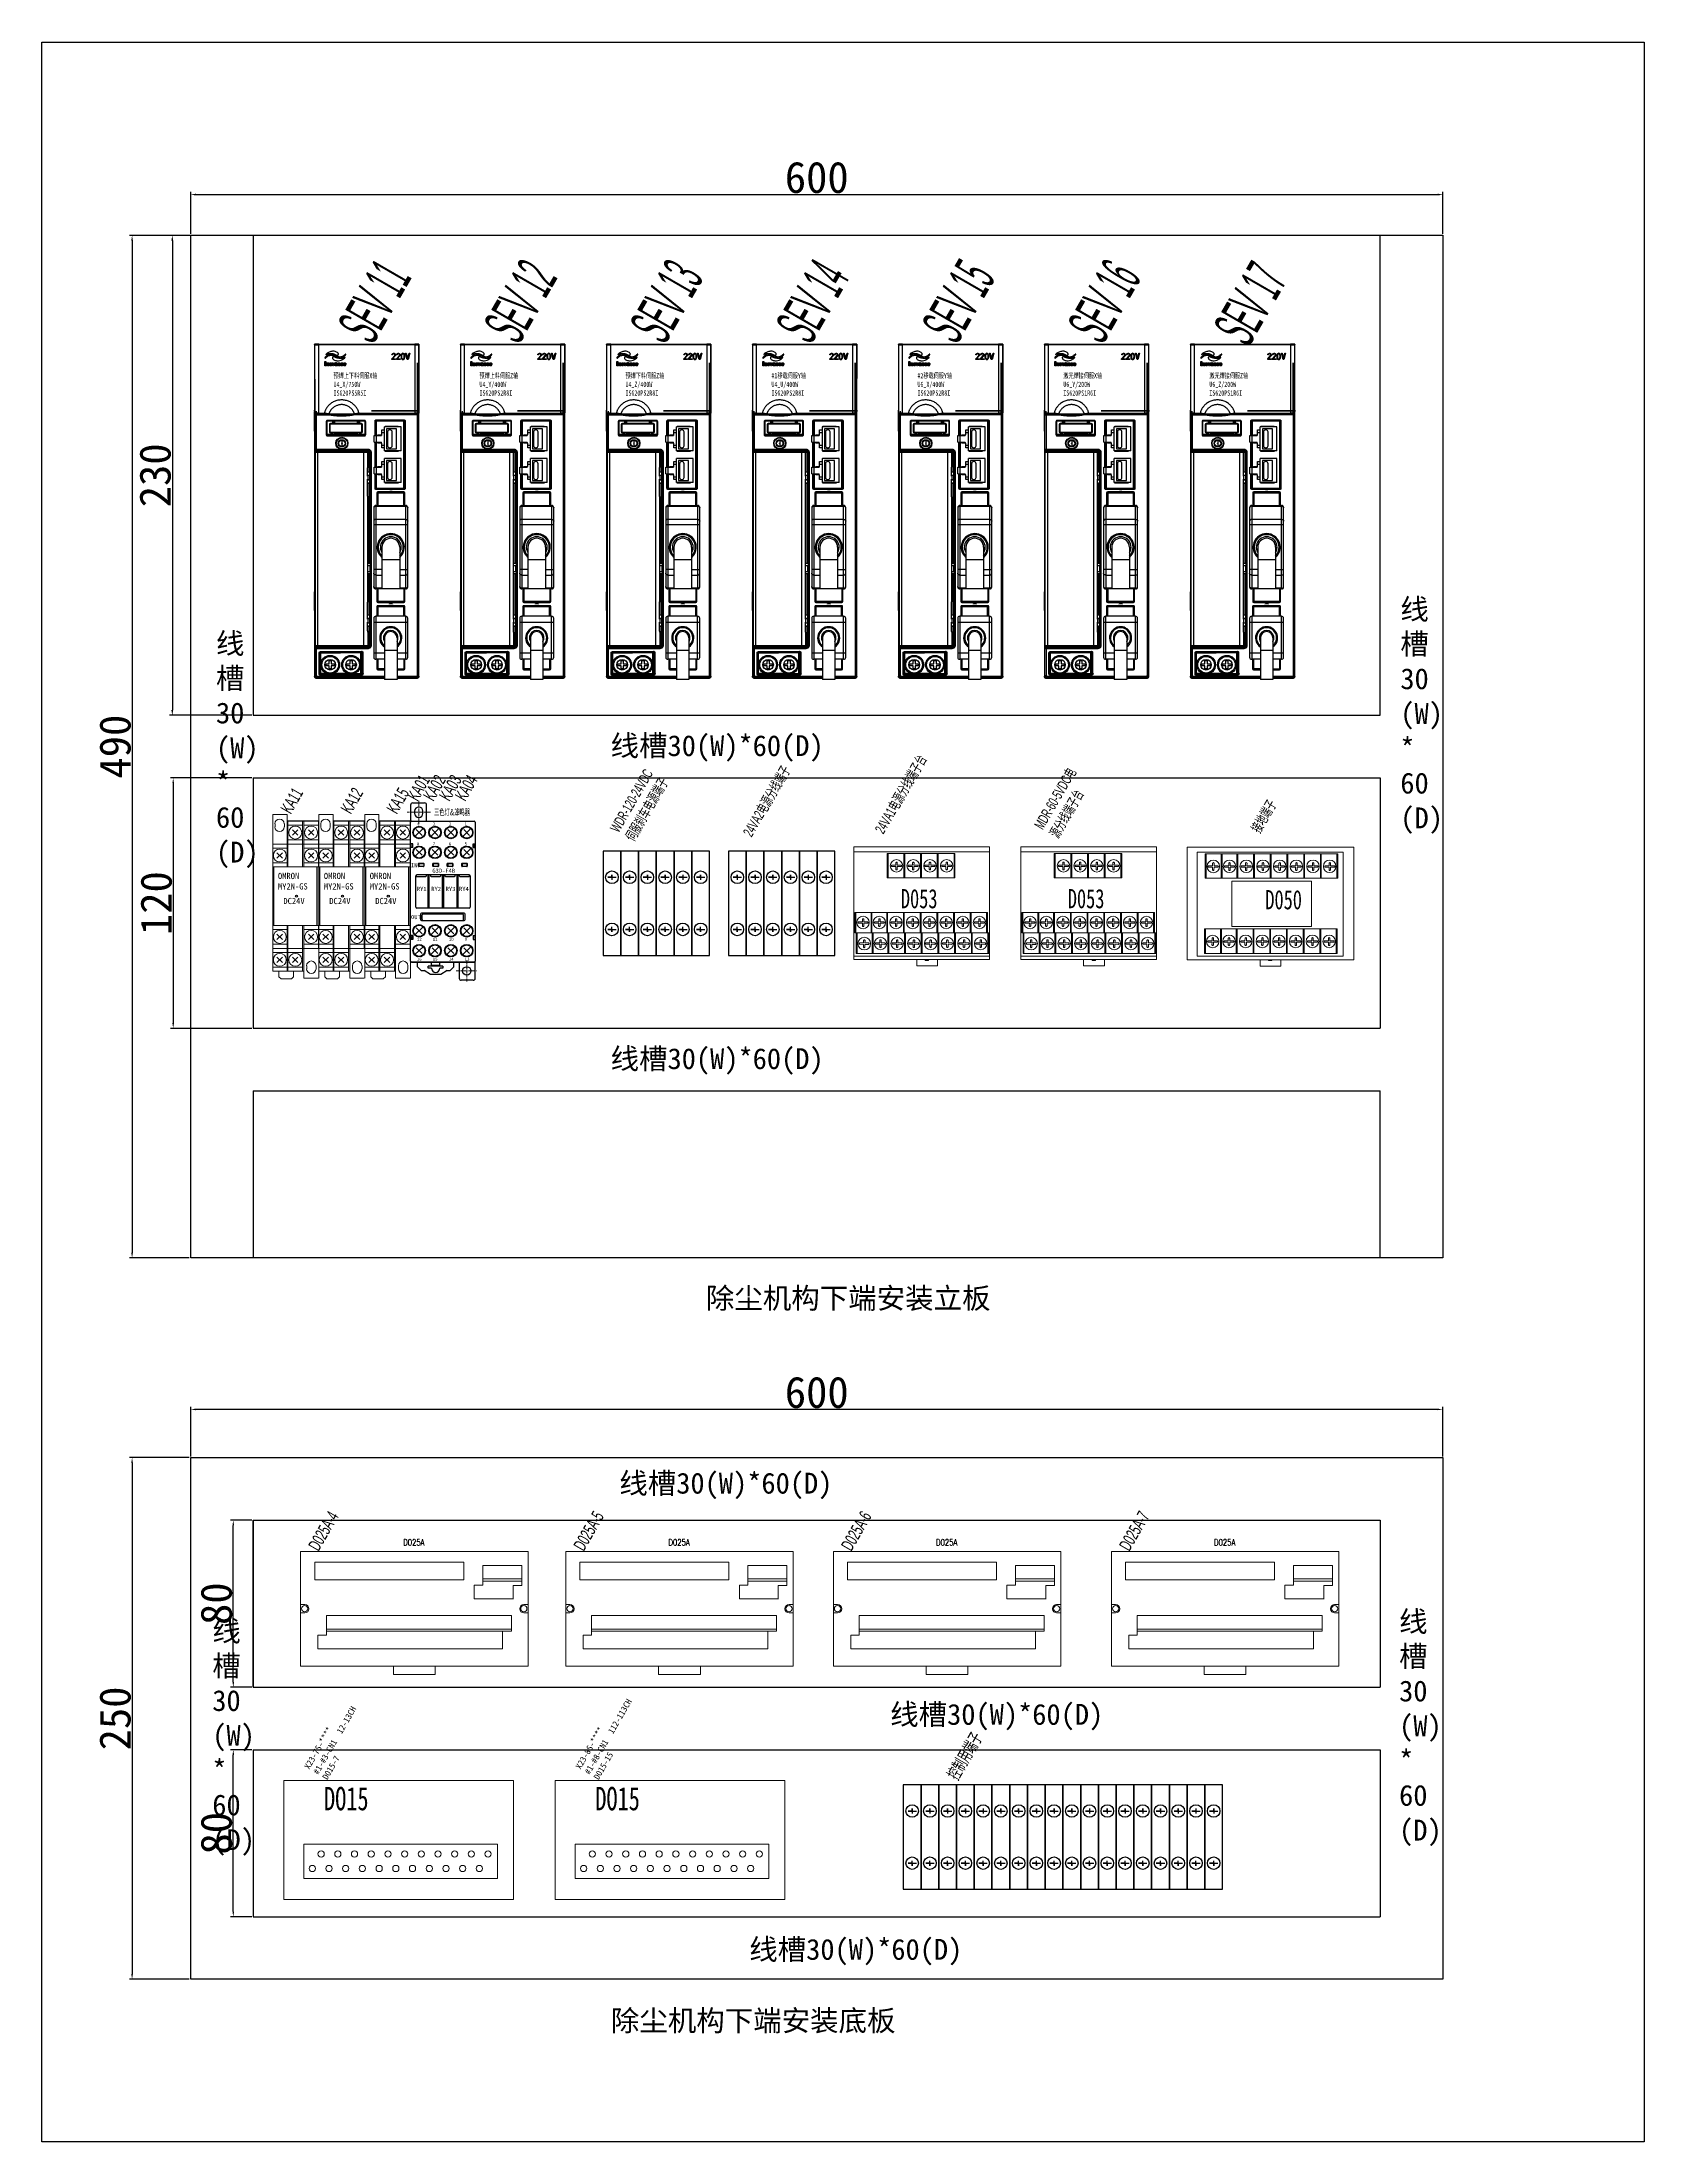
# Model space of a CAD drawing. Header units: millimetres. Extents: x 336 to 12810, y -1577 to 4105.
# Drawn here: x 8148 to 8916, y 942 to 1948 of the extents above; entities that cross this region are included whole.
import ezdxf
from ezdxf.enums import TextEntityAlignment as Align

# ---------------------------------------------------------------- set-up
doc = ezdxf.new("R2010")
doc.units = ezdxf.units.MM
doc.linetypes.add('CENTER', pattern=[2, 1.25, -0.25, 0.25, -0.25])
for name, color, linetype in [('03___PRT_ALL_CURVES', 7, 'Continuous'), ('20_ALL_FEATURES', 7, 'Continuous'), ('Outline', 7, 'Continuous'), ('TEXT', 2, 'Continuous'), ('Z_OM_GAIKEI', 7, 'Continuous'), ('细实线层', 7, 'Continuous')]:
    doc.layers.add(name, color=color, linetype=linetype)
doc.layers.add('Z_OM_CENTER', color=2, linetype='CENTER', lineweight=13)
doc.layers.add('Z_OM_OUTLINE', color=7, linetype='Continuous', lineweight=30)
doc.styles.add('ST', font='', dxfattribs={"width": 0.8, "height": 300})
doc.styles.get("Standard").update_dxf_attribs({"font": ''})
doc.styles.add('WD', font='romans.shx', dxfattribs={"width": 0.8, "bigfont": 'gbcbig.shx'})
doc.styles.add('宋', font='', dxfattribs={"width": 0.7})
doc.styles.add('样式 8', font='arial.ttf', dxfattribs={"width": 0.6, "height": 2.5})
doc.styles.get('ST').set_extended_font_data('SimSun')
doc.styles.get('Standard').set_extended_font_data('SimSun')
doc.styles.get('宋').set_extended_font_data('SimSun')
doc.dimstyles.new('ISO-25', dxfattribs={"dimtxt": 2.5, "dimasz": 2.5, "dimexe": 1.25, "dimexo": 0.625, "dimtad": 1, "dimtxsty": 'Standard', "dimcen": 2.5, "dimadec": 0, "dimazin": 0, "dimtfac": 1, "dimtmove": 0, "dimatfit": 3, "dimfxl": 1, "dimarcsym": 0})

msp = doc.modelspace()

# ---------------------------------------------------------------- texts
at = {"lineweight": 0, "style": '样式 8'}
for s, height, width, p in [('SEV 11', 20, 0.4, (8306.592, 1802.591)), ('SEV 12', 20, 0.4, (8376.529, 1802.591)), ('SEV 13', 20, 0.4, (8446.509, 1802.591)), ('SEV 14', 20, 0.4, (8516.447, 1802.591)), ('SEV 15', 20, 0.4, (8586.427, 1802.591)), ('SEV 16', 20, 0.4, (8656.322, 1802.591)), ('SEV 17', 20, 0.4, (8726.302, 1801.52)), ('KA11', 6, 0.6, (8267.359, 1577.803)), ('KA12', 6, 0.6, (8296.142, 1577.803)), ('KA15', 6, 0.6, (8318.142, 1577.803)), ('KA01', 6, 0.6, (8328.093, 1583.944)), ('KA02', 6, 0.6, (8335.713, 1583.944)), ('KA03', 6, 0.6, (8343.334, 1583.944)), ('KA04', 6, 0.6, (8350.954, 1583.944)), ('D025A-4', 6, 0.6, (8280.639, 1224.594)), ('D025A-5', 6, 0.6, (8407.732, 1224.594)), ('D025A-6', 6, 0.6, (8535.962, 1224.594)), ('D025A-7', 6, 0.6, (8669.185, 1224.594)), ('控制用端子', 6, 0.6, (8586.778, 1114.774))]:
    msp.add_text(s, height=height, rotation=60, dxfattribs=dict(at, width=width)).set_placement(p)
at = {"lineweight": 0, "style": '样式 8', "width": 0.6}
msp.add_text('三色灯&蜂鸣器', height=3, dxfattribs=at).set_placement((8335.978, 1577.591))
at = {"lineweight": 0, "char_height": 2.5, "width": 22.38818, "attachment_point": 1, "style": '宋'}
for s, insert in [('预焊上下料伺服{X轴}\\PU4_X/750W\\PIS620PS5R5I', (8287.829, 1789.532)), ('预焊上料伺服{Z轴}\\PU4_Y/400W\\PIS620PS2R8I', (8357.767, 1789.532)), ('预焊下料伺服Z轴\\PU4_Z/400W\\PIS620PS2R8I', (8427.747, 1789.532)), ('#1移载伺服Y轴\\PU4_U/400W\\PIS620PS2R8I', (8497.684, 1789.532)), ('#2移载伺服Y轴\\PU6_X/400W\\PIS620PS2R8I', (8567.664, 1789.532)), ('激光焊接伺服X轴\\PU6_Y/200W\\PIS620PS1R6I', (8637.559, 1789.532)), ('激光焊接伺服Z轴\\PU6_Z/200W\\PIS620PS1R6I', (8707.539, 1789.532))]:
    msp.add_mtext(s, dxfattribs=dict(at, insert=insert))
at = {"lineweight": 0, "char_height": 10, "attachment_point": 1}
for s, insert, width in [('线槽30\\P(W)\\P*\\P60\\P(D)', (8799.058, 1681.371), 13.79767), ('线槽30\\P(W)\\P*\\P60\\P(D)', (8231.505, 1664.981), 13.79767), ('线槽30(W)*60(D)', (8420.594, 1615.974), 120.02374), ('线槽30(W)*60(D)', (8420.594, 1465.974), 120.02374), ('除尘机构下端安装立板    ', (8466.273, 1351.221), 170.15501), ('线槽30(W)*60(D)', (8424.78, 1262.553), 120.02374), ('线槽30\\P(W)\\P*\\P60\\P(D)', (8798.461, 1196.32), 13.79767), ('线槽30\\P(W)\\P*\\P60\\P(D)', (8229.736, 1191.722), 13.79767), ('线槽30(W)*60(D)', (8554.574, 1151.77), 120.02374), ('线槽30(W)*60(D)', (8487.036, 1039.167), 120.02374), ('除尘机构下端安装底板    ', (8420.744, 1005.038), 206.15501)]:
    msp.add_mtext(s, dxfattribs=dict(at, insert=insert, width=width))
at = {"lineweight": 0, "char_height": 5, "attachment_point": 4, "rotation": 60, "style": '样式 8'}
for s, insert, width in [('{\\fArial|b0|i0|c0|p34;24VA2\\f宋体|b0|i0|c134|p34;电源分线端子}', (8486.24, 1567.938), 41.68035), ('{\\fArial|b0|i0|c0|p34;24VA1\\f宋体|b0|i0|c134|p34;电源分线端子台}', (8549.4, 1569.4), 42.1198), ('MDR-60-5VDC{\\f宋体|b0|i0|c134|p2;电源分线端子台}', (8629.4, 1569.4), 33.47104), ('{\\fArial|b0|i0|c0|p34;WDR-120-24VDC\\f宋体|b0|i0|c134|p2;伺服刹车电源端子}', (8426.144, 1567.938), 36.18727), ('{\\f宋体|b0|i0|c134|p2;接地端子}', (8729.659, 1569.782), 24.48659)]:
    msp.add_mtext(s, dxfattribs=dict(at, insert=insert, width=width))
at = {"color": 0, "lineweight": -2, "char_height": 3, "attachment_point": 1, "rotation": 60}
for s, insert, width in [('X23-7S-**** \\P#1-#3-CN1  12-13CH\\P{\\fSimSun|b0|i0|c134|p2;D015-7}               ', (8273.6, 1121.693), 41.69564), ('X23-8S-****\\P#1-#8-CN1  112-113CH\\P{\\fSimSun|b0|i0|c134|p2;D015-15}              ', (8403.6, 1121.693), 50.83532)]:
    msp.add_mtext(s, dxfattribs=dict(at, insert=insert, width=width))
at = {"layer": 'TEXT', "color": 0, "style": 'ST', "width": 0.7}
for s, p in [('D053', (8559.707, 1533.058)), ('D053', (8639.707, 1533.058)), ('D050', (8734.357, 1532.548))]:
    msp.add_text(s, height=9.216, dxfattribs=at).set_placement(p)

# ---------------------------------------------------------------- blocks, each defined once
blk = doc.blocks.new('*D870')
at = {"color": 0, "lineweight": -2}
for p, q in [((8219.4, 1856.2), (8219.4, 1876.3)), ((8221.9, 1875), (8816.9, 1875)), ((8819.4, 1856.2), (8819.4, 1876.3))]:
    blk.add_line(p, q, dxfattribs=at)
at = {"color": 0}
for points in [[(8221.9, 1875.5), (8221.9, 1874.6), (8219.4, 1875)], [(8816.9, 1874.6), (8816.9, 1875.5), (8819.4, 1875)]]:
    blk.add_solid(points, dxfattribs=at)
at = {"layer": 'Defpoints', "color": 0}
for p in [(8819.4, 1875), (8219.4, 1855.5), (8819.4, 1855.5)]:
    blk.add_point(p, dxfattribs=at)
at = {"color": 0, "insert": (8519.4, 1883.2), "char_height": 2.5, "attachment_point": 5}
blk.add_mtext('{\\H6x;600}', dxfattribs=at)
blk = doc.blocks.new('*D869')
at = {"color": 0, "lineweight": -2}
for p, q in [((8218.7, 1855.5), (8190.1, 1855.5)), ((8191.3, 1853), (8191.3, 1368)), ((8218.7, 1365.5), (8190.1, 1365.5))]:
    blk.add_line(p, q, dxfattribs=at)
at = {"color": 0}
for points in [[(8191.7, 1853), (8190.9, 1853), (8191.3, 1855.5)], [(8190.9, 1368), (8191.7, 1368), (8191.3, 1365.5)]]:
    blk.add_solid(points, dxfattribs=at)
at = {"layer": 'Defpoints', "color": 0}
for p in [(8219.4, 1855.5), (8191.3, 1365.5), (8219.4, 1365.5)]:
    blk.add_point(p, dxfattribs=at)
at = {"color": 0, "insert": (8183.2, 1610.5), "char_height": 2.5, "attachment_point": 5, "rotation": 90}
blk.add_mtext('{\\H6x;490}', dxfattribs=at)
blk = doc.blocks.new('*D875')
at = {"color": 0, "lineweight": -2}
for p, q in [((8218.7, 1269.8), (8190.1, 1269.8)), ((8191.3, 1267.3), (8191.3, 1022.3)), ((8218.7, 1019.8), (8190.1, 1019.8))]:
    blk.add_line(p, q, dxfattribs=at)
at = {"color": 0}
for points in [[(8191.7, 1267.3), (8190.9, 1267.3), (8191.3, 1269.8)], [(8190.9, 1022.3), (8191.7, 1022.3), (8191.3, 1019.8)]]:
    blk.add_solid(points, dxfattribs=at)
at = {"layer": 'Defpoints', "color": 0}
for p in [(8219.4, 1269.8), (8191.3, 1019.8), (8219.4, 1019.8)]:
    blk.add_point(p, dxfattribs=at)
at = {"color": 0, "insert": (8183.2, 1144.8), "char_height": 2.5, "attachment_point": 5, "rotation": 90}
blk.add_mtext('{\\H6x;250}', dxfattribs=at)
blk = doc.blocks.new('MY2NJ')
blk.add_line((25, 72), (9.8, 72))
at = {"color": 7, "linetype": 'Continuous'}
blk.add_line((24.2, 22), (24.2, 50), dxfattribs=at)
blk.add_circle((14.3, 36), 0.5, dxfattribs=at)
at = {"layer": 'Z_OM_OUTLINE', "lineweight": -2}
for p, q in [((3, 75.2), (9.8, 75.2)), ((3, 75.2), (3, 0)), ((4, 69.2), (4, 70.7)), ((8.5, 69.2), (8.5, 70.7)), ((9.8, 50), (9.8, 75.2)), ((10.2, 72), (10.2, 50)), ((17.2, 50), (17.2, 72)), ((17.8, 72), (17.8, 50)), ((24.8, 50), (24.8, 72)), ((25, -3.3), (25, 72)), ((3, 61), (25, 61)), ((17.2, 70), (10.2, 70)), ((10.2, 63), (17.2, 63)), ((12.3, 65.2), (15, 67.8)), ((15, 65.2), (12.3, 67.8)), ((24.8, 70), (17.8, 70)), ((17.8, 63), (24.8, 63)), ((22.6, 65.2), (20, 67.8)), ((20, 65.2), (22.6, 67.8)), ((9.8, 59), (3, 59)), ((3, 52), (9.8, 52)), ((7.6, 54.2), (4.9, 56.8)), ((4.9, 54.2), (7.6, 56.8)), ((24.8, 59), (17.8, 59)), ((17.8, 52), (24.8, 52)), ((22.6, 54.2), (20, 56.8)), ((20, 54.2), (22.6, 56.8)), ((3, 50), (9.8, 50)), ((3.5, 50), (3.5, 22)), ((25, 50), (3.5, 50)), ((10.2, 50), (17.2, 50)), ((17.8, 50), (24.8, 50)), ((9.8, 22), (3, 22)), ((25, 22), (3.5, 22)), ((9.8, 0), (9.8, 22)), ((17.2, 22), (10.2, 22)), ((10.2, 22), (10.2, 0)), ((17.2, 0), (17.2, 22)), ((24.8, 22), (17.8, 22)), ((17.8, 22), (17.8, -3.3)), ((24.8, 11), (24.8, 22)), ((9.8, 20), (3, 20)), ((3, 13), (9.8, 13)), ((25, 11), (3, 11)), ((7.6, 15.2), (4.9, 17.8)), ((4.9, 15.2), (7.6, 17.8)), ((24.8, 20), (17.8, 20)), ((17.8, 13), (24.8, 13)), ((22.6, 15.2), (20, 17.8)), ((20, 15.2), (22.6, 17.8)), ((9.8, 9), (3, 9)), ((3, 2), (9.8, 2)), ((3, 0), (17.8, 0)), ((7.6, 4.2), (4.9, 6.8)), ((4.9, 4.2), (7.6, 6.8)), ((5.9, -2.6), (5.9, 0)), ((17.2, 9), (10.2, 9)), ((10.2, 2), (17.2, 2)), ((15, 4.2), (12.3, 6.8)), ((12.3, 4.2), (15, 6.8)), ((12.9, 0), (12.9, -2.6)), ((19.2, 2.7), (19.2, 1.2)), ((23.7, 1.2), (23.7, 2.7)), ((6.9, -3.6), (5.9, -2.6)), ((11.9, -3.6), (6.9, -3.6)), ((12.9, -2.6), (11.9, -3.6)), ((24.8, -3.3), (17.8, -3.3))]:
    blk.add_line(p, q, dxfattribs=at)
for centre in [(13.7, 66.5), (21.3, 66.5), (6.3, 55.5), (21.3, 55.5), (6.3, 16.5), (21.3, 16.5), (6.3, 5.5), (13.7, 5.5)]:
    blk.add_circle(centre, 3.1, dxfattribs=at)
for centre, start, end in [((6.2, 70.7), 0, 180), ((6.2, 69.2), 180, 0), ((21.4, 2.7), 0, 180), ((21.4, 1.2), 180, 0)]:
    blk.add_arc(centre, 2.25, start, end, dxfattribs=at)
at = {"layer": 'Outline', "color": 0, "linetype": 'ByBlock', "ltscale": 8, "char_height": 3, "attachment_point": 1}
for s, insert in [('{\\C3;OMRON\\PMY2N-GS}', (5.4, 47.2)), ('{\\C3;DC24V}', (8, 35.2))]:
    blk.add_mtext(s, dxfattribs=dict(at, insert=insert))
blk = doc.blocks.new('*D871')
at = {"color": 0, "lineweight": -2}
for p, q in [((8248.7, 1855.5), (8209.3, 1855.5)), ((8210.6, 1853), (8210.6, 1628)), ((8248.7, 1625.5), (8209.3, 1625.5))]:
    blk.add_line(p, q, dxfattribs=at)
at = {"color": 0}
for points in [[(8211, 1853), (8210.1, 1853), (8210.6, 1855.5)], [(8210.1, 1628), (8211, 1628), (8210.6, 1625.5)]]:
    blk.add_solid(points, dxfattribs=at)
at = {"layer": 'Defpoints', "color": 0}
for p in [(8249.4, 1855.5), (8210.6, 1625.5), (8249.4, 1625.5)]:
    blk.add_point(p, dxfattribs=at)
at = {"color": 0, "insert": (8202.4, 1740.5), "char_height": 2.5, "attachment_point": 5, "rotation": 90}
blk.add_mtext('{\\H6x;230}', dxfattribs=at)
blk = doc.blocks.new('DQ40A')
at = {"lineweight": 0}
for p, q in [((87.3, 38.8), (87.3, 48.3)), ((87.3, 48.3), (106, 48.3)), ((87.3, 41.8), (106, 41.8)), ((87.3, 40.8), (106, 40.8)), ((106, 38.6), (106, 48.3)), ((83.2, 32.3), (83.2, 38.8)), ((83.2, 38.8), (87.3, 38.8)), ((83.2, 32.3), (101.8, 32.3)), ((101.8, 32.1), (101.8, 38.6)), ((101.8, 38.6), (106, 38.6)), ((2, 29.5), (0, 29.5)), ((2, 25.5), (0, 25.5)), ((12.4, 14.9), (12.4, 24.3)), ((12.4, 24.3), (101, 24.3)), ((101, 16.8), (101, 24.3)), ((107, 29.5), (109, 29.5)), ((107, 25.5), (109, 25.5)), ((8.3, 8.3), (8.3, 14.9)), ((8.3, 14.9), (12.4, 14.9)), ((12.4, 17.8), (101, 17.8)), ((12.4, 16.8), (101, 16.8)), ((96.8, 8.3), (96.8, 16.8)), ((8.3, 8.3), (96.8, 8.3))]:
    blk.add_line(p, q, dxfattribs=at)
for points in [[(0, 55), (109, 55), (109, 0), (0, 0)], [(6.8, 49.8), (78.2, 49.8), (78.2, 41.3), (6.8, 41.3)], [(44.5, 0), (64.5, 0), (64.5, -4), (44.5, -4)]]:
    blk.add_lwpolyline(points, close=True, dxfattribs=at)
for centre in [(2, 27.5), (107, 27.5)]:
    blk.add_circle(centre, 1.5, dxfattribs=at)
for centre, start, end in [((2, 27.5), 270, 90), ((107, 27.5), 90, 270)]:
    blk.add_arc(centre, 2, start, end, dxfattribs=at)
at = {"lineweight": 0, "style": 'WD', "width": 0.8}
blk.add_attdef('型号', text='', height=3, dxfattribs=at).set_placement((54.3, 59.3), align=Align.MIDDLE)
blk = doc.blocks.new('D015')
at = {"lineweight": 0}
for p, q in [((4907.1, 1796), (4797.1, 1796)), ((4907.1, 1739), (4907.1, 1796)), ((4797.1, 1739), (4907.1, 1739))]:
    blk.add_line(p, q, dxfattribs=at)
for centre in [(4814.9, 1760.9), (4822.9, 1760.9), (4830.9, 1760.9), (4838.9, 1760.9), (4846.9, 1760.9), (4854.9, 1760.9), (4862.9, 1760.9), (4870.9, 1760.9), (4878.9, 1760.9), (4886.9, 1760.9), (4894.9, 1760.9), (4810.7, 1753.9), (4818.7, 1753.9), (4826.7, 1753.9), (4834.7, 1753.9), (4842.7, 1753.9), (4850.7, 1753.9), (4858.7, 1753.9), (4866.7, 1753.9), (4874.7, 1753.9), (4882.7, 1753.9), (4890.7, 1753.9)]:
    blk.add_circle(centre, 1.5, dxfattribs=at)
at = {"layer": '细实线层', "lineweight": 0}
for p, q in [((4797.1, 1796), (4797.1, 1739)), ((4806.6, 1749.1), (4806.6, 1765.6)), ((4806.6, 1765.6), (4899.5, 1765.6)), ((4899.5, 1765.6), (4899.5, 1749.1)), ((4899.5, 1749.1), (4806.6, 1749.1))]:
    blk.add_line(p, q, dxfattribs=at)
at = {"lineweight": 0, "insert": (4816.3, 1793), "char_height": 11.2, "width": 74.37, "attachment_point": 1, "style": '宋'}
blk.add_mtext('DO15', dxfattribs=at)
blk = doc.blocks.new('*D902')
at = {"color": 0, "lineweight": -2}
for p, q in [((8219.4, 1270.4), (8219.4, 1294.2)), ((8816.9, 1292.9), (8221.9, 1292.9)), ((8819.4, 1270.4), (8819.4, 1294.2))]:
    blk.add_line(p, q, dxfattribs=at)
at = {"color": 0}
for points in [[(8221.9, 1293.3), (8221.9, 1292.5), (8219.4, 1292.9)], [(8816.9, 1292.5), (8816.9, 1293.3), (8819.4, 1292.9)]]:
    blk.add_solid(points, dxfattribs=at)
at = {"layer": 'Defpoints', "color": 0}
for p in [(8219.4, 1292.9), (8219.4, 1269.8), (8819.4, 1269.8)]:
    blk.add_point(p, dxfattribs=at)
at = {"color": 0, "insert": (8519.4, 1301), "char_height": 2.5, "attachment_point": 5}
blk.add_mtext('{\\H6x;600}', dxfattribs=at)
blk = doc.blocks.new('*D944')
at = {"color": 0, "lineweight": -2}
for p, q in [((8248.7, 1595.5), (8209.7, 1595.5)), ((8211, 1593), (8211, 1478)), ((8248.7, 1475.5), (8209.7, 1475.5))]:
    blk.add_line(p, q, dxfattribs=at)
at = {"color": 0}
for points in [[(8211.4, 1593), (8210.6, 1593), (8211, 1595.5)], [(8210.6, 1478), (8211.4, 1478), (8211, 1475.5)]]:
    blk.add_solid(points, dxfattribs=at)
at = {"layer": 'Defpoints', "color": 0}
for p in [(8249.4, 1595.5), (8211, 1475.5), (8249.4, 1475.5)]:
    blk.add_point(p, dxfattribs=at)
at = {"color": 0, "insert": (8202.9, 1535.5), "char_height": 2.5, "attachment_point": 5, "rotation": 90}
blk.add_mtext('{\\H6x;120}', dxfattribs=at)
blk = doc.blocks.new('G6D-F4B')
at = {"layer": 'Z_OM_CENTER'}
for p, q in [((3.9, 32.3), (3.9, 43.6)), ((-1.7, 38), (9.6, 38)), ((21.9, -38), (31.9, -38)), ((26.9, -43), (26.9, -33))]:
    blk.add_line(p, q, dxfattribs=at)
at = {"layer": 'Z_OM_GAIKEI'}
for p, q in [((0, 41.5), (0, 33.3)), ((1, 42.5), (6.7, 42.5)), ((7.7, 33.8), (7.7, 41.5)), ((0, 22.9), (0, 33.3)), ((0.5, 33.8), (30.5, 33.8)), ((0.5, 33.8), (30.5, 33.8)), ((1.9, 38.5), (1.9, 37.5)), ((2.1, 26.4), (6, 30.2)), ((5.9, 37.5), (5.9, 38.5)), ((9.7, 26.4), (13.6, 30.2)), ((17.3, 26.4), (21.2, 30.2)), ((25, 26.4), (28.9, 30.2)), ((31, 33.3), (31, 22.9)), ((0, 22.9), (0, 21.1)), ((1, 22.9), (0, 22.9)), ((1, 21.1), (0, 21.1)), ((0, -21.1), (0, 21.1)), ((1, 22.5), (0.7, 22.5)), ((0.7, 22.5), (0.7, 21.5)), ((0.7, 21.5), (1, 21.5)), ((0.9, 21.1), (0.9, 22.9)), ((1, 21.1), (1, 22.9)), ((2.1, 16.9), (6, 20.7)), ((2.6, 29.7), (5.5, 26.9)), ((2.6, 20.2), (5.5, 17.4)), ((9.7, 16.9), (13.6, 20.7)), ((10.3, 29.7), (13.1, 26.9)), ((10.3, 20.2), (13.1, 17.4)), ((17.3, 16.9), (21.2, 20.7)), ((17.9, 29.7), (20.7, 26.9)), ((17.9, 20.2), (20.7, 17.4)), ((25, 16.9), (28.9, 20.7)), ((25.5, 29.7), (28.3, 26.9)), ((25.5, 20.2), (28.3, 17.4)), ((30, 21.1), (30, 22.9)), ((30, 22.9), (31, 22.9)), ((30, 22.5), (30.3, 22.5)), ((30.3, 21.5), (30, 21.5)), ((30, 21.1), (31, 21.1)), ((30.1, 21.1), (30.1, 22.9)), ((30.3, 22.5), (30.3, 21.5)), ((31, 22.9), (31, 21.1)), ((31, 21.1), (31, -21.1)), ((3.8, 12.2), (3.8, 13.4)), ((4, 13.6), (6.2, 13.6)), ((4, 13.5), (6.3, 13.5)), ((4, 13.5), (4, 12.2)), ((4, 12.2), (6.3, 12.2)), ((6.2, 12), (4, 12)), ((6.3, 13.5), (6.3, 12.2)), ((6.4, 13.4), (6.4, 12.2)), ((10.7, 12.2), (10.7, 13.4)), ((10.9, 13.6), (13.1, 13.6)), ((10.9, 13.5), (13.2, 13.5)), ((10.9, 13.5), (10.9, 12.2)), ((10.9, 12.2), (13.2, 12.2)), ((13.1, 12), (10.9, 12)), ((13.2, 13.5), (13.2, 12.2)), ((13.3, 13.4), (13.3, 12.2)), ((17.6, 12.2), (17.6, 13.4)), ((17.8, 13.6), (20, 13.6)), ((17.8, 13.5), (20.1, 13.5)), ((17.8, 13.5), (17.8, 12.2)), ((17.8, 12.2), (20.1, 12.2)), ((20, 12), (17.8, 12)), ((20.1, 13.5), (20.1, 12.2)), ((20.2, 13.4), (20.2, 12.2)), ((24.5, 12.2), (24.5, 13.4)), ((24.7, 13.6), (26.9, 13.6)), ((24.7, 13.5), (27, 13.5)), ((24.7, 13.5), (24.7, 12.2)), ((24.7, 12.2), (27, 12.2)), ((26.9, 12), (24.7, 12)), ((27, 13.5), (27, 12.2)), ((27.1, 13.4), (27.1, 12.2)), ((2.5, -7.5), (2.5, 7.5)), ((2.6, 7.9), (2.6, 7.6)), ((2.9, 7.3), (7.3, 7.3)), ((28, 8), (3, 8)), ((7.6, 7.6), (7.6, 8)), ((8.3, 8), (8.3, -8)), ((8.8, 7.1), (8.3, 7.1)), ((8.8, 5.7), (8.3, 5.7)), ((8.8, 4.5), (8.3, 4.5)), ((8.6, 1), (8.3, 1)), ((8.6, 0.6), (8.3, 0.6)), ((8.8, 6.1), (8.6, 6.1)), ((8.6, 4.1), (8.6, 6.1)), ((8.8, 4.1), (8.6, 4.1)), ((8.6, -1), (8.6, 1)), ((8.8, 8), (8.8, -8)), ((9.5, 8), (9.5, 7.6)), ((9.8, 7.3), (14.2, 7.3)), ((14.5, 7.6), (14.5, 8)), ((15.2, 8), (15.2, -8)), ((15.7, 7.1), (15.2, 7.1)), ((15.7, 5.7), (15.2, 5.7)), ((15.7, 4.5), (15.2, 4.5)), ((15.5, 1), (15.2, 1)), ((15.5, 0.6), (15.2, 0.6)), ((15.7, 6.1), (15.5, 6.1)), ((15.5, 4.1), (15.5, 6.1)), ((15.7, 4.1), (15.5, 4.1)), ((15.5, -1), (15.5, 1)), ((15.7, 8), (15.7, -8)), ((16.4, 8), (16.4, 7.6)), ((16.7, 7.3), (21.1, 7.3)), ((21.4, 7.6), (21.4, 8)), ((22.1, 8), (22.1, -8)), ((22.6, 7.1), (22.1, 7.1)), ((22.6, 5.7), (22.1, 5.7)), ((22.6, 4.5), (22.1, 4.5)), ((22.4, 1), (22.1, 1)), ((22.4, 0.6), (22.1, 0.6)), ((22.6, 6.1), (22.4, 6.1)), ((22.4, 4.1), (22.4, 6.1)), ((22.6, 4.1), (22.4, 4.1)), ((22.4, -1), (22.4, 1)), ((22.6, 8), (22.6, -8)), ((23.3, 8), (23.3, 7.6)), ((23.6, 7.3), (28, 7.3)), ((28.3, 7.6), (28.3, 7.8)), ((28.5, 7.5), (28.5, -7.5)), ((28, -8), (3, -8)), ((8.6, -0.6), (8.3, -0.6)), ((8.6, -1), (8.3, -1)), ((8.8, -2), (8.3, -2)), ((8.8, -3.1), (8.3, -3.1)), ((8.8, -7.1), (8.3, -7.1)), ((8.8, -4.1), (8.6, -4.1)), ((8.6, -6.1), (8.6, -4.1)), ((8.8, -4.5), (8.6, -4.5)), ((8.8, -5.7), (8.6, -5.7)), ((8.8, -6.1), (8.6, -6.1)), ((15.5, -0.6), (15.2, -0.6)), ((15.5, -1), (15.2, -1)), ((15.7, -2), (15.2, -2)), ((15.7, -3.1), (15.2, -3.1)), ((15.7, -7.1), (15.2, -7.1)), ((15.7, -4.1), (15.5, -4.1)), ((15.5, -6.1), (15.5, -4.1)), ((15.7, -4.5), (15.5, -4.5)), ((15.7, -5.7), (15.5, -5.7)), ((15.7, -6.1), (15.5, -6.1)), ((22.4, -0.6), (22.1, -0.6)), ((22.4, -1), (22.1, -1)), ((22.6, -2), (22.1, -2)), ((22.6, -3.1), (22.1, -3.1)), ((22.6, -7.1), (22.1, -7.1)), ((22.6, -4.1), (22.4, -4.1)), ((22.4, -6.1), (22.4, -4.1)), ((22.6, -4.5), (22.4, -4.5)), ((22.6, -5.7), (22.4, -5.7)), ((22.6, -6.1), (22.4, -6.1)), ((2.1, -20.7), (6, -16.9)), ((2.6, -17.4), (5.5, -20.2)), ((4.8, -10.8), (4.8, -13.3)), ((25.7, -10.3), (5.3, -10.3)), ((5.3, -13.8), (25.7, -13.8)), ((5.6, -13.3), (5.6, -11.1)), ((6.1, -10.6), (24.9, -10.6)), ((6.1, -13.8), (24.9, -13.8)), ((9.7, -20.7), (13.6, -16.9)), ((10.3, -17.4), (13.1, -20.2)), ((17.3, -20.7), (21.2, -16.9)), ((17.9, -17.4), (20.7, -20.2)), ((25, -20.7), (28.9, -16.9)), ((25.4, -13.3), (25.4, -11.1)), ((25.5, -17.4), (28.3, -20.2)), ((26.2, -13.3), (26.2, -10.8)), ((1, -21.1), (0, -21.1)), ((0, -21.1), (0, -22.9)), ((0, -33.3), (0, -22.9)), ((1, -22.9), (0, -22.9)), ((0.7, -22.5), (0.7, -21.5)), ((0.7, -21.5), (1, -21.5)), ((1, -22.5), (0.7, -22.5)), ((0.9, -22.9), (0.9, -21.1)), ((1, -21.1), (1, -22.9)), ((2.1, -30.2), (6, -26.4)), ((2.6, -26.9), (5.5, -29.7)), ((9.7, -30.2), (13.6, -26.4)), ((10.3, -26.9), (13.1, -29.7)), ((17.3, -30.2), (21.2, -26.4)), ((17.9, -26.9), (20.7, -29.7)), ((25, -30.2), (28.9, -26.4)), ((25.5, -26.9), (28.3, -29.7)), ((30, -21.1), (30, -22.9)), ((30, -21.1), (31, -21.1)), ((30.3, -21.5), (30, -21.5)), ((30, -22.5), (30.3, -22.5)), ((30, -22.9), (31, -22.9)), ((30.1, -22.9), (30.1, -21.1)), ((30.3, -22.5), (30.3, -21.5)), ((31, -21.1), (31, -22.9)), ((31, -22.9), (31, -33.3)), ((0.5, -33.8), (30.5, -33.8)), ((30.5, -33.8), (0.5, -33.8)), ((3.3, -36), (3.3, -33.8)), ((5.1, -37.8), (3.3, -36)), ((5.1, -37.8), (6.5, -37.8)), ((9.5, -39.7), (6.5, -37.8)), ((15.5, -35.7), (8.5, -35.7)), ((8.5, -36.7), (8.5, -35.7)), ((10, -36.7), (8.5, -36.7)), ((14.5, -39.7), (9.5, -39.7)), ((10, -35.2), (10, -33.8)), ((10, -35.2), (14, -35.2)), ((14, -35.2), (14, -33.8)), ((15.5, -36.7), (14, -36.7)), ((17.5, -37.8), (14.5, -39.7)), ((15.5, -35.7), (15.5, -36.7)), ((15.5, -36.7), (15.5, -36.5)), ((17.5, -37.8), (18.9, -37.8)), ((18.9, -37.8), (20.7, -36)), ((20.7, -36), (20.7, -33.8)), ((23.3, -33.8), (23.3, -41.5)), ((31, -41.5), (31, -33.3)), ((30, -42.5), (24.3, -42.5))]:
    blk.add_line(p, q, dxfattribs=at)
for centre, radius in [((4.1, 28.3), 3), ((4.1, 28.3), 2.75), ((11.7, 28.3), 3), ((11.7, 28.3), 2.75), ((19.3, 28.3), 3), ((19.3, 28.3), 2.75), ((26.9, 28.3), 3), ((26.9, 28.3), 2.75), ((4.1, 18.8), 3), ((4.1, 18.8), 2.75), ((11.7, 18.8), 3), ((11.7, 18.8), 2.75), ((19.3, 18.8), 3), ((19.3, 18.8), 2.75), ((26.9, 18.8), 3), ((26.9, 18.8), 2.75), ((4.1, -18.8), 3), ((4.1, -18.8), 2.75), ((11.7, -18.8), 3), ((11.7, -18.8), 2.75), ((19.3, -18.8), 3), ((19.3, -18.8), 2.75), ((26.9, -18.8), 3), ((26.9, -18.8), 2.75), ((4.1, -28.3), 3), ((4.1, -28.3), 2.75), ((11.7, -28.3), 3), ((11.7, -28.3), 2.75), ((19.3, -28.3), 3), ((19.3, -28.3), 2.75), ((26.9, -28.3), 3), ((26.9, -28.3), 2.75), ((26.9, -38), 2)]:
    blk.add_circle(centre, radius, dxfattribs=at)
for centre, radius, start, end in [((1, 41.5), 1, 90, 180.0009), ((3.9, 38.5), 2, 0, 180), ((6.7, 41.5), 1, 359.9991, 90), ((0.5, 33.3), 0.5, 90, 180), ((0.5, 33.3), 0.5, 90, 180), ((3.9, 37.5), 2, 180, 0), ((30.5, 33.3), 0.5, 0, 90), ((30.5, 33.3), 0.5, 0, 90), ((4, 13.4), 0.2, 90, 180), ((4, 12.2), 0.2, 180, 270), ((6.2, 13.4), 0.2, 0, 90), ((6.2, 12.2), 0.2, 270, 0), ((10.9, 13.4), 0.2, 90, 180), ((10.9, 12.2), 0.2, 180, 270), ((13.1, 13.4), 0.2, 0, 90), ((13.1, 12.2), 0.2, 270, 0), ((17.8, 13.4), 0.2, 90, 180), ((17.8, 12.2), 0.2, 180, 270), ((20, 13.4), 0.2, 0, 90), ((20, 12.2), 0.2, 270, 0), ((24.7, 13.4), 0.2, 90, 180), ((24.7, 12.2), 0.2, 180, 270), ((26.9, 13.4), 0.2, 0, 90), ((26.9, 12.2), 0.2, 270, 0), ((3, 7.5), 0.5, 90, 180), ((2.9, 7.6), 0.3, 180, 270), ((7.3, 7.6), 0.3, 270, 0), ((9.8, 7.6), 0.3, 180, 270), ((14.2, 7.6), 0.3, 270, 0), ((16.7, 7.6), 0.3, 180, 270), ((21.1, 7.6), 0.3, 270, 0), ((23.6, 7.6), 0.3, 180, 270), ((28, 7.5), 0.5, 0, 90), ((28, 7.6), 0.3, 270, 0), ((3, -7.5), 0.5, 180, 270), ((28, -7.5), 0.5, 270, 0), ((5.3, -10.8), 0.5, 90, 180), ((5.3, -13.3), 0.5, 180, 270), ((6.1, -11.1), 0.5, 90, 180), ((6.1, -13.3), 0.5, 180, 270), ((24.9, -11.1), 0.5, 0, 90), ((24.9, -13.3), 0.5, 270, 0), ((25.7, -10.8), 0.5, 0, 90), ((25.7, -13.3), 0.5, 270, 0), ((0.5, -33.3), 0.5, 180, 270), ((0.5, -33.3), 0.5, 180, 270), ((12, -36.7), 2, 180.0009, 0), ((30.5, -33.3), 0.5, 270, 0), ((30.5, -33.3), 0.5, 270, 0), ((24.3, -41.5), 1, 179.9991, 270), ((30, -41.5), 1, 270, 0.0009)]:
    blk.add_arc(centre, radius, start, end, dxfattribs=at)
for p in [(15.5, 0), (15.5, 0), (15.5, 0), (15.5, 0), (15.5, 0), (15.5, 0), (15.6, 0)]:
    blk.add_point(p, dxfattribs=at)
for s, height, p in [('4', 1.5, (3, 31.6)), ('3', 1.5, (10.6, 31.6)), ('2', 1.5, (18.3, 31.6)), ('1', 1.5, (25.9, 31.6)), ('8', 1.5, (3, 22.1)), ('7', 1.5, (10.6, 22.1)), ('6', 1.5, (18.3, 22.1)), ('5', 1.5, (25.9, 22.1)), ('IN', 2, (0.2, 11.7)), ('G3D-F4B', 2, (10.4, 9)), ('RY1', 2, (3, 0.3)), ('RY2', 2, (9.9, 0.3)), ('RY3', 2, (16.8, 0.3)), ('RY4', 2, (23.2, 0.3)), ('OUT', 2, (0.2, -13.2)), ('12', 1.5, (3, -23.6)), ('11', 1.5, (10.6, -23.6)), ('10', 1.5, (18.3, -23.6)), ('9', 1.5, (25.9, -23.6)), ('16', 1.5, (3, -33.1)), ('15', 1.5, (10.6, -33.1)), ('14', 1.5, (18.3, -33.1)), ('13', 1.5, (25.9, -33.1))]:
    blk.add_text(s, height=height).set_placement(p)
at = {"lineweight": 0, "style": '样式 8', "width": 0.6}
blk.add_attdef('型号', (1.2, 46.3), '', height=2.5, dxfattribs=at)
blk = doc.blocks.new('*D947')
at = {"color": 0, "lineweight": -2}
for p, q in [((8248.7, 1239.8), (8238.5, 1239.8)), ((8239.8, 1162.3), (8239.8, 1237.3)), ((8248.7, 1159.8), (8238.5, 1159.8))]:
    blk.add_line(p, q, dxfattribs=at)
at = {"color": 0}
for points in [[(8240.2, 1237.3), (8239.4, 1237.3), (8239.8, 1239.8)], [(8239.4, 1162.3), (8240.2, 1162.3), (8239.8, 1159.8)]]:
    blk.add_solid(points, dxfattribs=at)
at = {"layer": 'Defpoints', "color": 0}
for p in [(8239.8, 1239.8), (8249.4, 1239.8), (8249.4, 1159.8)]:
    blk.add_point(p, dxfattribs=at)
at = {"color": 0, "insert": (8231.7, 1199.8), "char_height": 2.5, "attachment_point": 5, "rotation": 90}
blk.add_mtext('{\\H6x;80}', dxfattribs=at)
blk = doc.blocks.new('*D948')
at = {"color": 0, "lineweight": -2}
for p, q in [((8248.7, 1129.8), (8238.5, 1129.8)), ((8239.8, 1052.3), (8239.8, 1127.3)), ((8248.7, 1049.8), (8238.5, 1049.8))]:
    blk.add_line(p, q, dxfattribs=at)
at = {"color": 0}
for points in [[(8240.2, 1127.3), (8239.4, 1127.3), (8239.8, 1129.8)], [(8239.4, 1052.3), (8240.2, 1052.3), (8239.8, 1049.8)]]:
    blk.add_solid(points, dxfattribs=at)
at = {"layer": 'Defpoints', "color": 0}
for p in [(8239.8, 1129.8), (8249.4, 1129.8), (8249.4, 1049.8)]:
    blk.add_point(p, dxfattribs=at)
at = {"color": 0, "insert": (8231.7, 1089.8), "char_height": 2.5, "attachment_point": 5, "rotation": 90}
blk.add_mtext('{\\H6x;80}', dxfattribs=at)

# ---------------------------------------------------------------- dimensions: what is measured, and where the dimension line sits
for base, p1, p2, picture, middle in [((8819.374, 1875.037), (8219.374, 1855.542), (8819.374, 1855.542), '*D870', (8519.374, 1883.162)), ((8219.374, 1292.908), (8819.374, 1269.811), (8219.374, 1269.811), '*D902', (8519.374, 1301.033))]:
    dim = msp.add_linear_dim(base=base, p1=p1, p2=p2, text='{\\H6x;<>}', dimstyle='ISO-25')
    dim.commit()
    dim.dimension.update_dxf_attribs({"geometry": picture, "text_midpoint": middle})
for base, p1, p2, picture, middle in [((8191.306, 1365.542), (8219.374, 1855.542), (8219.374, 1365.542), '*D869', (8183.181, 1610.542)), ((8210.978, 1475.542), (8249.374, 1595.542), (8249.374, 1475.542), '*D944', (8202.853, 1535.542)), ((8191.306, 1019.811), (8219.374, 1269.811), (8219.374, 1019.811), '*D875', (8183.181, 1144.811)), ((8239.797, 1239.811), (8249.374, 1159.811), (8249.374, 1239.811), '*D947', (8231.672, 1199.811)), ((8239.797, 1129.811), (8249.374, 1049.811), (8249.374, 1129.811), '*D948', (8231.672, 1089.811))]:
    dim = msp.add_linear_dim(base=base, p1=p1, p2=p2, angle=90, text='{\\H6x;<>}', dimstyle='ISO-25')
    dim.commit()
    dim.dimension.update_dxf_attribs({"geometry": picture, "text_midpoint": middle})
dim = msp.add_linear_dim(base=(8210.561, 1625.542), p1=(8249.374, 1855.542), p2=(8249.374, 1625.542), angle=90, text='{\\H6x;<>}', dimstyle='ISO-25')
dim.commit()
dim.dimension.update_dxf_attribs({"geometry": '*D871', "text_midpoint": (8210.561, 1740.542), "dimtype": 160})

# ---------------------------------------------------------------- linework, layer by layer
for p, q in [((8249.374, 1855.542), (8249.374, 1625.542)), ((8789.374, 1625.542), (8789.374, 1855.542)), ((8249.374, 1625.542), (8789.374, 1625.542)), ((8249.374, 1595.542), (8789.374, 1595.542)), ((8249.374, 1595.542), (8249.374, 1475.542)), ((8789.374, 1595.542), (8789.374, 1475.542)), ((8421.241, 1549.111), (8421.241, 1546.711)), ((8421.241, 1547.911), (8421.241, 1549.111)), ((8429.741, 1549.111), (8429.741, 1546.711)), ((8429.741, 1547.911), (8429.741, 1549.111)), ((8438.241, 1549.111), (8438.241, 1546.711)), ((8438.241, 1547.911), (8438.241, 1549.111)), ((8446.741, 1549.111), (8446.741, 1546.711)), ((8446.741, 1547.911), (8446.741, 1549.111)), ((8455.241, 1549.111), (8455.241, 1546.711)), ((8463.741, 1549.111), (8463.741, 1546.711)), ((8463.741, 1547.911), (8463.741, 1549.111)), ((8481.338, 1547.911), (8481.338, 1549.111)), ((8481.338, 1549.111), (8481.338, 1546.711)), ((8489.838, 1547.911), (8489.838, 1549.111)), ((8489.838, 1549.111), (8489.838, 1546.711)), ((8498.338, 1547.911), (8498.338, 1549.111)), ((8498.338, 1549.111), (8498.338, 1546.711)), ((8506.838, 1547.911), (8506.838, 1549.111)), ((8506.838, 1549.111), (8506.838, 1546.711)), ((8515.338, 1549.111), (8515.338, 1546.711)), ((8523.838, 1547.911), (8523.838, 1549.111)), ((8523.838, 1549.111), (8523.838, 1546.711)), ((8249.374, 1475.542), (8789.374, 1475.542)), ((8249.374, 1445.542), (8789.374, 1445.542)), ((8249.374, 1445.542), (8249.374, 1365.542)), ((8789.374, 1365.542), (8789.374, 1445.542)), ((8219.374, 1269.811), (8819.374, 1269.811)), ((8249.374, 1159.811), (8249.374, 1239.811)), ((8249.374, 1239.811), (8249.374, 1159.811)), ((8249.374, 1239.811), (8789.374, 1239.811)), ((8789.374, 1239.811), (8789.374, 1159.811)), ((8249.374, 1199.811), (8249.374, 1199.811)), ((8249.374, 1159.811), (8789.374, 1159.811)), ((8249.374, 1129.811), (8789.374, 1129.811)), ((8249.374, 1129.811), (8249.374, 1049.811)), ((8789.374, 1129.811), (8789.374, 1049.811)), ((8565.125, 1100.454), (8565.125, 1101.654)), ((8565.125, 1101.654), (8565.125, 1099.254)), ((8573.625, 1100.454), (8573.625, 1101.654)), ((8573.625, 1101.654), (8573.625, 1099.254)), ((8582.125, 1100.454), (8582.125, 1101.654)), ((8582.125, 1101.654), (8582.125, 1099.254)), ((8590.625, 1100.454), (8590.625, 1101.654)), ((8590.625, 1101.654), (8590.625, 1099.254)), ((8599.125, 1101.654), (8599.125, 1099.254)), ((8607.625, 1100.454), (8607.625, 1101.654)), ((8607.625, 1101.654), (8607.625, 1099.254)), ((8616.125, 1101.654), (8616.125, 1099.254)), ((8616.125, 1100.454), (8616.125, 1101.654)), ((8624.625, 1101.654), (8624.625, 1099.254)), ((8624.625, 1100.454), (8624.625, 1101.654)), ((8633.125, 1101.654), (8633.125, 1099.254)), ((8633.125, 1100.454), (8633.125, 1101.654)), ((8641.625, 1101.654), (8641.625, 1099.254)), ((8641.625, 1100.454), (8641.625, 1101.654)), ((8650.125, 1101.654), (8650.125, 1099.254)), ((8658.625, 1101.654), (8658.625, 1099.254)), ((8658.625, 1100.454), (8658.625, 1101.654)), ((8667.125, 1101.654), (8667.125, 1099.254)), ((8667.125, 1100.454), (8667.125, 1101.654)), ((8675.625, 1101.654), (8675.625, 1099.254)), ((8675.625, 1100.454), (8675.625, 1101.654)), ((8684.125, 1101.654), (8684.125, 1099.254)), ((8684.125, 1100.454), (8684.125, 1101.654)), ((8692.625, 1101.654), (8692.625, 1099.254)), ((8692.625, 1100.454), (8692.625, 1101.654)), ((8701.125, 1101.654), (8701.125, 1099.254)), ((8709.625, 1101.654), (8709.625, 1099.254)), ((8709.625, 1100.454), (8709.625, 1101.654)), ((8249.374, 1049.811), (8789.374, 1049.811))]:
    msp.add_line(p, q)
at = {"color": 7, "linetype": 'Continuous'}
for p, q in [((8278.733, 1803.135), (8278.733, 1644.24)), ((8278.786, 1803.046), (8278.733, 1803.135)), ((8278.733, 1803.135), (8278.743, 1803.135)), ((8278.743, 1803.313), (8278.743, 1803.135)), ((8280.733, 1803.313), (8278.743, 1803.313)), ((8278.786, 1803.046), (8278.803, 1770.527)), ((8278.786, 1803.046), (8280.733, 1803.017)), ((8280.733, 1803.089), (8280.733, 1803.313)), ((8326.733, 1803.24), (8280.733, 1803.24)), ((8280.833, 1803.166), (8280.733, 1803.166)), ((8281.733, 1803.074), (8280.733, 1803.089)), ((8280.733, 1770.24), (8280.733, 1803.017)), ((8326.733, 1803.017), (8280.733, 1803.017)), ((8280.833, 1803.166), (8280.833, 1803.088)), ((8325.733, 1803.074), (8281.733, 1803.074)), ((8314.733, 1803.24), (8314.733, 1803.202)), ((8314.733, 1803.202), (8321.733, 1803.202)), ((8321.733, 1803.24), (8321.733, 1803.202)), ((8326.733, 1803.089), (8325.733, 1803.074)), ((8326.697, 1803.166), (8326.619, 1803.088)), ((8326.697, 1803.09), (8326.697, 1803.166)), ((8326.733, 1803.166), (8326.697, 1803.166)), ((8326.733, 1803.313), (8326.733, 1803.089)), ((8328.723, 1803.313), (8326.733, 1803.313)), ((8326.733, 1803.017), (8328.68, 1803.046)), ((8326.733, 1803.017), (8326.733, 1770.24)), ((8328.68, 1803.046), (8328.663, 1770.527)), ((8328.68, 1803.046), (8328.733, 1803.135)), ((8328.723, 1803.313), (8328.723, 1803.135)), ((8328.733, 1803.135), (8328.723, 1803.135)), ((8328.733, 1644.24), (8328.733, 1803.135)), ((8348.67, 1803.135), (8348.67, 1644.24)), ((8348.723, 1803.046), (8348.67, 1803.135)), ((8348.67, 1803.135), (8348.68, 1803.135)), ((8350.67, 1803.314), (8348.68, 1803.314)), ((8348.68, 1803.313), (8348.68, 1803.135)), ((8348.723, 1803.046), (8348.74, 1770.527)), ((8348.723, 1803.046), (8350.67, 1803.017)), ((8350.67, 1803.089), (8350.67, 1803.313)), ((8396.67, 1803.24), (8350.67, 1803.24)), ((8350.77, 1803.166), (8350.67, 1803.166)), ((8351.67, 1803.074), (8350.67, 1803.089)), ((8350.67, 1770.24), (8350.67, 1803.017)), ((8396.67, 1803.017), (8350.67, 1803.017)), ((8350.77, 1803.166), (8350.77, 1803.088)), ((8395.67, 1803.074), (8351.67, 1803.074)), ((8384.67, 1803.24), (8384.67, 1803.202)), ((8384.67, 1803.202), (8391.67, 1803.202)), ((8391.67, 1803.24), (8391.67, 1803.202)), ((8396.67, 1803.089), (8395.67, 1803.074)), ((8396.635, 1803.166), (8396.556, 1803.088)), ((8396.634, 1803.09), (8396.635, 1803.166)), ((8396.67, 1803.166), (8396.635, 1803.166)), ((8398.66, 1803.314), (8396.67, 1803.314)), ((8396.67, 1803.313), (8396.67, 1803.089)), ((8396.67, 1803.017), (8398.618, 1803.046)), ((8396.67, 1803.017), (8396.67, 1770.24)), ((8398.618, 1803.046), (8398.601, 1770.527)), ((8398.618, 1803.046), (8398.67, 1803.135)), ((8398.66, 1803.313), (8398.66, 1803.135)), ((8398.67, 1803.135), (8398.66, 1803.135)), ((8398.67, 1644.24), (8398.67, 1803.135)), ((8418.65, 1803.135), (8418.65, 1644.24)), ((8418.65, 1803.135), (8418.66, 1803.135)), ((8418.703, 1803.046), (8418.65, 1803.135)), ((8420.65, 1803.313), (8418.66, 1803.313)), ((8418.66, 1803.313), (8418.66, 1803.135)), ((8418.703, 1803.046), (8418.72, 1770.527)), ((8418.703, 1803.046), (8420.65, 1803.017)), ((8420.65, 1803.089), (8420.65, 1803.313)), ((8466.65, 1803.24), (8420.65, 1803.24)), ((8420.75, 1803.166), (8420.65, 1803.166)), ((8421.65, 1803.074), (8420.65, 1803.089)), ((8420.65, 1770.24), (8420.65, 1803.017)), ((8466.65, 1803.017), (8420.65, 1803.017)), ((8420.75, 1803.166), (8420.75, 1803.088)), ((8465.65, 1803.074), (8421.65, 1803.074)), ((8454.65, 1803.24), (8454.65, 1803.202)), ((8454.65, 1803.202), (8461.65, 1803.202)), ((8461.65, 1803.24), (8461.65, 1803.202)), ((8466.65, 1803.089), (8465.65, 1803.074)), ((8466.615, 1803.166), (8466.536, 1803.088)), ((8466.614, 1803.09), (8466.615, 1803.166)), ((8466.65, 1803.166), (8466.615, 1803.166)), ((8468.64, 1803.313), (8466.65, 1803.313)), ((8466.65, 1803.313), (8466.65, 1803.089)), ((8466.65, 1803.017), (8468.598, 1803.046)), ((8466.65, 1803.017), (8466.65, 1770.24)), ((8468.598, 1803.046), (8468.581, 1770.527)), ((8468.598, 1803.046), (8468.65, 1803.135)), ((8468.64, 1803.313), (8468.64, 1803.135)), ((8468.65, 1803.135), (8468.64, 1803.135)), ((8468.65, 1644.24), (8468.65, 1803.135)), ((8488.588, 1803.135), (8488.588, 1644.24)), ((8488.64, 1803.046), (8488.588, 1803.135)), ((8488.588, 1803.135), (8488.598, 1803.135)), ((8490.588, 1803.314), (8488.598, 1803.314)), ((8488.598, 1803.313), (8488.598, 1803.135)), ((8488.64, 1803.046), (8488.657, 1770.527)), ((8488.64, 1803.046), (8490.588, 1803.017)), ((8490.588, 1803.089), (8490.588, 1803.313)), ((8536.588, 1803.24), (8490.588, 1803.24)), ((8490.688, 1803.166), (8490.588, 1803.166)), ((8491.588, 1803.074), (8490.588, 1803.089)), ((8490.588, 1770.24), (8490.588, 1803.017)), ((8536.588, 1803.017), (8490.588, 1803.017)), ((8490.688, 1803.166), (8490.688, 1803.088)), ((8535.588, 1803.074), (8491.588, 1803.074)), ((8524.588, 1803.24), (8524.588, 1803.202)), ((8524.588, 1803.202), (8531.588, 1803.202)), ((8531.588, 1803.24), (8531.588, 1803.202)), ((8536.588, 1803.089), (8535.588, 1803.074)), ((8536.552, 1803.166), (8536.473, 1803.088)), ((8536.551, 1803.09), (8536.552, 1803.166)), ((8536.588, 1803.166), (8536.552, 1803.166)), ((8538.578, 1803.314), (8536.588, 1803.314)), ((8536.588, 1803.313), (8536.588, 1803.089)), ((8536.588, 1803.017), (8538.535, 1803.046)), ((8536.588, 1803.017), (8536.588, 1770.24)), ((8538.535, 1803.046), (8538.518, 1770.527)), ((8538.535, 1803.046), (8538.588, 1803.135)), ((8538.578, 1803.313), (8538.578, 1803.135)), ((8538.588, 1803.135), (8538.578, 1803.135)), ((8538.588, 1644.24), (8538.588, 1803.135)), ((8558.568, 1803.135), (8558.568, 1644.24)), ((8558.62, 1803.046), (8558.568, 1803.135)), ((8558.568, 1803.135), (8558.578, 1803.135)), ((8558.578, 1803.313), (8558.578, 1803.135)), ((8560.568, 1803.313), (8558.578, 1803.313)), ((8558.62, 1803.046), (8558.637, 1770.527)), ((8558.62, 1803.046), (8560.568, 1803.017)), ((8560.568, 1803.089), (8560.568, 1803.313)), ((8606.568, 1803.24), (8560.568, 1803.24)), ((8560.668, 1803.166), (8560.568, 1803.166)), ((8561.568, 1803.074), (8560.568, 1803.089)), ((8560.568, 1770.24), (8560.568, 1803.017)), ((8606.568, 1803.017), (8560.568, 1803.017)), ((8560.668, 1803.166), (8560.668, 1803.088)), ((8605.568, 1803.074), (8561.568, 1803.074)), ((8594.568, 1803.24), (8594.568, 1803.202)), ((8594.568, 1803.202), (8601.568, 1803.202)), ((8601.568, 1803.24), (8601.568, 1803.202)), ((8606.568, 1803.089), (8605.568, 1803.074)), ((8606.532, 1803.166), (8606.453, 1803.088)), ((8606.531, 1803.09), (8606.532, 1803.166)), ((8606.568, 1803.166), (8606.532, 1803.166)), ((8608.558, 1803.313), (8606.568, 1803.313)), ((8606.568, 1803.313), (8606.568, 1803.089)), ((8606.568, 1803.017), (8608.515, 1803.046)), ((8606.568, 1803.017), (8606.568, 1770.24)), ((8608.515, 1803.046), (8608.498, 1770.527)), ((8608.515, 1803.046), (8608.568, 1803.135)), ((8608.558, 1803.313), (8608.558, 1803.135)), ((8608.568, 1803.135), (8608.558, 1803.135)), ((8608.568, 1644.24), (8608.568, 1803.135)), ((8628.462, 1803.135), (8628.462, 1644.24)), ((8628.462, 1803.135), (8628.472, 1803.135)), ((8628.515, 1803.046), (8628.462, 1803.135)), ((8630.462, 1803.314), (8628.472, 1803.314)), ((8628.472, 1803.313), (8628.472, 1803.135)), ((8628.515, 1803.046), (8628.532, 1770.527)), ((8628.515, 1803.046), (8630.462, 1803.017)), ((8630.462, 1803.089), (8630.462, 1803.313)), ((8676.462, 1803.24), (8630.462, 1803.24)), ((8630.562, 1803.166), (8630.462, 1803.166)), ((8631.462, 1803.074), (8630.462, 1803.089)), ((8630.462, 1770.24), (8630.462, 1803.017)), ((8676.462, 1803.017), (8630.462, 1803.017)), ((8630.562, 1803.166), (8630.562, 1803.088)), ((8675.462, 1803.074), (8631.462, 1803.074)), ((8664.462, 1803.24), (8664.462, 1803.202)), ((8664.462, 1803.202), (8671.462, 1803.202)), ((8671.462, 1803.24), (8671.462, 1803.202)), ((8676.462, 1803.089), (8675.462, 1803.074)), ((8676.427, 1803.166), (8676.348, 1803.088)), ((8676.426, 1803.09), (8676.427, 1803.166)), ((8676.462, 1803.166), (8676.427, 1803.166)), ((8678.452, 1803.314), (8676.462, 1803.314)), ((8676.462, 1803.313), (8676.462, 1803.089)), ((8676.462, 1803.017), (8678.41, 1803.046)), ((8676.462, 1803.017), (8676.462, 1770.24)), ((8678.41, 1803.046), (8678.393, 1770.527)), ((8678.41, 1803.046), (8678.462, 1803.135)), ((8678.452, 1803.313), (8678.452, 1803.135)), ((8678.462, 1803.135), (8678.452, 1803.135)), ((8678.462, 1644.24), (8678.462, 1803.135)), ((8698.442, 1803.135), (8698.442, 1644.24)), ((8698.442, 1803.135), (8698.452, 1803.135)), ((8698.495, 1803.046), (8698.442, 1803.135)), ((8700.442, 1803.313), (8698.452, 1803.313)), ((8698.452, 1803.313), (8698.452, 1803.135)), ((8698.495, 1803.046), (8698.512, 1770.527)), ((8698.495, 1803.046), (8700.442, 1803.017)), ((8700.442, 1803.089), (8700.442, 1803.313)), ((8746.442, 1803.24), (8700.442, 1803.24)), ((8700.542, 1803.166), (8700.442, 1803.166)), ((8701.442, 1803.074), (8700.442, 1803.089)), ((8700.442, 1770.24), (8700.442, 1803.017)), ((8746.442, 1803.017), (8700.442, 1803.017)), ((8700.542, 1803.166), (8700.542, 1803.088)), ((8745.442, 1803.074), (8701.442, 1803.074)), ((8734.442, 1803.24), (8734.442, 1803.202)), ((8734.442, 1803.202), (8741.442, 1803.202)), ((8741.442, 1803.24), (8741.442, 1803.202)), ((8746.442, 1803.089), (8745.442, 1803.074)), ((8746.407, 1803.166), (8746.328, 1803.088)), ((8746.406, 1803.09), (8746.407, 1803.166)), ((8746.442, 1803.166), (8746.407, 1803.166)), ((8748.432, 1803.313), (8746.442, 1803.313)), ((8746.442, 1803.313), (8746.442, 1803.089)), ((8746.442, 1803.017), (8748.39, 1803.046)), ((8746.442, 1803.017), (8746.442, 1770.24)), ((8748.39, 1803.046), (8748.373, 1770.527)), ((8748.39, 1803.046), (8748.442, 1803.135)), ((8748.432, 1803.313), (8748.432, 1803.135)), ((8748.442, 1803.135), (8748.432, 1803.135)), ((8748.442, 1644.24), (8748.442, 1803.135)), ((8328.015, 1771.394), (8328.015, 1794.44)), ((8328.515, 1771.394), (8328.515, 1794.44)), ((8397.952, 1771.394), (8397.952, 1794.44)), ((8398.452, 1771.394), (8398.452, 1794.44)), ((8467.932, 1771.394), (8467.932, 1794.44)), ((8468.432, 1771.394), (8468.432, 1794.44)), ((8537.87, 1771.394), (8537.87, 1794.44)), ((8538.369, 1771.394), (8538.369, 1794.44)), ((8607.85, 1771.394), (8607.85, 1794.44)), ((8608.349, 1771.394), (8608.349, 1794.44)), ((8677.744, 1771.394), (8677.744, 1794.44)), ((8678.244, 1771.394), (8678.244, 1794.44)), ((8747.724, 1771.394), (8747.724, 1794.44)), ((8748.224, 1771.394), (8748.224, 1794.44)), ((8278.734, 1771.643), (8278.733, 1771.662)), ((8278.803, 1770.449), (8278.733, 1771.662)), ((8278.802, 1770.449), (8278.734, 1771.643)), ((8279.46, 1771.201), (8279.539, 1770)), ((8328.515, 1771.394), (8306.033, 1771.394)), ((8328.006, 1771.201), (8306.033, 1771.201)), ((8327.928, 1770), (8328.006, 1771.201)), ((8328.733, 1771.662), (8328.664, 1770.449)), ((8328.733, 1771.643), (8328.669, 1770.527)), ((8328.733, 1771.662), (8328.733, 1771.643)), ((8348.74, 1770.449), (8348.67, 1771.662)), ((8348.671, 1771.643), (8348.67, 1771.662)), ((8348.739, 1770.449), (8348.671, 1771.643)), ((8349.398, 1771.201), (8349.476, 1770)), ((8398.452, 1771.394), (8375.97, 1771.394)), ((8397.943, 1771.201), (8375.97, 1771.201)), ((8397.865, 1770), (8397.943, 1771.201)), ((8398.67, 1771.662), (8398.601, 1770.449)), ((8398.67, 1771.643), (8398.606, 1770.527)), ((8398.67, 1771.662), (8398.67, 1771.643)), ((8418.72, 1770.449), (8418.65, 1771.662)), ((8418.651, 1771.643), (8418.65, 1771.662)), ((8418.719, 1770.449), (8418.651, 1771.643)), ((8419.378, 1771.201), (8419.456, 1770)), ((8468.432, 1771.394), (8445.95, 1771.394)), ((8467.923, 1771.201), (8445.95, 1771.201)), ((8467.845, 1770), (8467.923, 1771.201)), ((8468.65, 1771.662), (8468.581, 1770.449)), ((8468.65, 1771.643), (8468.586, 1770.527)), ((8468.65, 1771.662), (8468.65, 1771.643)), ((8488.588, 1771.643), (8488.588, 1771.662)), ((8488.657, 1770.449), (8488.588, 1771.662)), ((8488.657, 1770.449), (8488.588, 1771.643)), ((8489.315, 1771.201), (8489.393, 1770)), ((8538.369, 1771.394), (8515.888, 1771.394)), ((8537.86, 1771.201), (8515.888, 1771.201)), ((8537.782, 1770), (8537.86, 1771.201)), ((8538.588, 1771.662), (8538.518, 1770.449)), ((8538.587, 1771.643), (8538.523, 1770.527)), ((8538.588, 1771.662), (8538.587, 1771.643)), ((8558.568, 1771.643), (8558.568, 1771.662)), ((8558.637, 1770.449), (8558.568, 1771.662)), ((8558.637, 1770.449), (8558.568, 1771.643)), ((8559.295, 1771.201), (8559.373, 1770)), ((8608.349, 1771.394), (8585.868, 1771.394)), ((8607.84, 1771.201), (8585.868, 1771.201)), ((8607.762, 1770), (8607.84, 1771.201)), ((8608.568, 1771.662), (8608.498, 1770.449)), ((8608.567, 1771.643), (8608.503, 1770.527)), ((8608.568, 1771.662), (8608.567, 1771.643)), ((8628.532, 1770.449), (8628.462, 1771.662)), ((8628.463, 1771.643), (8628.462, 1771.662)), ((8628.531, 1770.449), (8628.463, 1771.643)), ((8629.19, 1771.201), (8629.268, 1770)), ((8678.244, 1771.394), (8655.762, 1771.394)), ((8677.735, 1771.201), (8655.762, 1771.201)), ((8677.657, 1770), (8677.735, 1771.201)), ((8678.462, 1771.662), (8678.393, 1770.449)), ((8678.462, 1771.643), (8678.398, 1770.527)), ((8678.462, 1771.662), (8678.462, 1771.643)), ((8698.512, 1770.449), (8698.442, 1771.662)), ((8698.443, 1771.643), (8698.442, 1771.662)), ((8698.511, 1770.449), (8698.443, 1771.643)), ((8699.17, 1771.201), (8699.248, 1770)), ((8748.224, 1771.394), (8725.742, 1771.394)), ((8747.715, 1771.201), (8725.742, 1771.201)), ((8747.637, 1770), (8747.715, 1771.201)), ((8748.442, 1771.662), (8748.373, 1770.449)), ((8748.442, 1771.643), (8748.378, 1770.527)), ((8748.442, 1771.662), (8748.442, 1771.643)), ((8278.733, 1770.74), (8278.772, 1770.74)), ((8278.733, 1761.74), (8278.772, 1761.74)), ((8278.772, 1761.74), (8278.772, 1770.74)), ((8280.733, 1770.23), (8278.803, 1770.527)), ((8278.803, 1770.449), (8278.803, 1770.432)), ((8278.993, 1770.213), (8279.039, 1769.517)), ((8279.039, 1752.88), (8279.039, 1769.517)), ((8279.039, 1769.517), (8286.245, 1769.517)), ((8279.539, 1770), (8279.539, 1752.38)), ((8279.539, 1770), (8327.928, 1770)), ((8280.733, 1770.24), (8283.47, 1770.24)), ((8284.617, 1766.206), (8284.317, 1766.206)), ((8284.317, 1766.206), (8284.317, 1760.025)), ((8284.617, 1766.206), (8284.633, 1766.19)), ((8284.617, 1766.206), (8284.617, 1760.025)), ((8284.917, 1766.506), (8284.917, 1766.806)), ((8302.649, 1766.806), (8284.917, 1766.806)), ((8284.917, 1766.506), (8284.933, 1766.49)), ((8302.649, 1766.506), (8284.917, 1766.506)), ((8286.133, 1764.79), (8285.833, 1764.79)), ((8285.833, 1764.79), (8285.833, 1761.44)), ((8286.133, 1761.44), (8285.833, 1761.44)), ((8286.133, 1764.79), (8286.133, 1761.44)), ((8286.333, 1764.99), (8286.333, 1765.29)), ((8301.233, 1765.29), (8286.333, 1765.29)), ((8301.233, 1764.99), (8286.333, 1764.99)), ((8286.333, 1761.24), (8286.333, 1760.94)), ((8286.333, 1761.24), (8301.233, 1761.24)), ((8287.333, 1766.49), (8287.333, 1765.29)), ((8287.333, 1766.19), (8288.333, 1766.19)), ((8288.333, 1766.49), (8288.333, 1765.29)), ((8328.428, 1769.517), (8297.221, 1769.517)), ((8299.233, 1766.49), (8299.233, 1765.29)), ((8299.233, 1766.19), (8300.233, 1766.19)), ((8299.996, 1770.24), (8299.996, 1769.94)), ((8299.996, 1770.24), (8326.733, 1770.24)), ((8300.233, 1766.49), (8300.233, 1765.29)), ((8301.233, 1764.99), (8301.233, 1765.29)), ((8301.233, 1761.24), (8301.233, 1760.94)), ((8301.433, 1764.79), (8301.733, 1764.79)), ((8301.433, 1761.44), (8301.433, 1764.79)), ((8301.433, 1761.44), (8301.733, 1761.44)), ((8301.733, 1761.44), (8301.733, 1764.79)), ((8302.633, 1766.49), (8302.649, 1766.506)), ((8302.649, 1766.506), (8302.649, 1766.806)), ((8302.933, 1766.19), (8302.949, 1766.206)), ((8302.949, 1760.025), (8302.949, 1766.206)), ((8302.949, 1766.206), (8303.249, 1766.206)), ((8303.249, 1760.025), (8303.249, 1766.206)), ((8307.717, 1759.59), (8307.717, 1766.507)), ((8307.717, 1766.507), (8308.017, 1766.507)), ((8308.017, 1759.59), (8308.017, 1766.507)), ((8308.317, 1767.107), (8308.317, 1766.807)), ((8308.317, 1767.107), (8321.55, 1767.107)), ((8308.317, 1766.807), (8321.55, 1766.807)), ((8308.333, 1766.49), (8308.333, 1759.59)), ((8321.533, 1766.49), (8308.333, 1766.49)), ((8309.733, 1766.807), (8309.733, 1766.49)), ((8310.933, 1762.29), (8312.233, 1762.29)), ((8310.933, 1759.99), (8310.933, 1762.29)), ((8312.233, 1752.19), (8312.233, 1763.79)), ((8320.233, 1763.79), (8312.233, 1763.79)), ((8312.533, 1763.79), (8312.533, 1763.99)), ((8312.533, 1763.99), (8318.833, 1763.99)), ((8313.033, 1766.807), (8313.033, 1766.49)), ((8313.233, 1762.79), (8313.233, 1753.19)), ((8318.033, 1762.79), (8313.233, 1762.79)), ((8313.533, 1766.49), (8313.533, 1766.807)), ((8313.733, 1761.29), (8313.733, 1754.69)), ((8314.933, 1762.29), (8314.733, 1762.29)), ((8315.933, 1754.69), (8315.933, 1761.29)), ((8318.033, 1766.807), (8318.033, 1766.49)), ((8318.033, 1753.19), (8318.033, 1762.79)), ((8318.533, 1763.99), (8318.533, 1763.79)), ((8318.833, 1763.99), (8318.833, 1763.79)), ((8320.233, 1752.19), (8320.233, 1763.79)), ((8321.033, 1766.807), (8321.033, 1766.49)), ((8321.533, 1733.99), (8321.533, 1766.807)), ((8321.55, 1767.107), (8321.55, 1766.807)), ((8321.85, 1766.507), (8321.85, 1734.274)), ((8322.15, 1766.507), (8321.85, 1766.507)), ((8322.15, 1766.507), (8322.15, 1734.274)), ((8328.663, 1770.527), (8326.733, 1770.23)), ((8327.928, 1770), (8327.928, 1644.546)), ((8328.428, 1769.517), (8328.473, 1770.213)), ((8328.428, 1769.517), (8328.428, 1644.546)), ((8328.488, 1770.444), (8328.506, 1770.718)), ((8328.664, 1770.449), (8328.663, 1770.432)), ((8348.67, 1770.74), (8348.709, 1770.74)), ((8348.67, 1761.74), (8348.709, 1761.74)), ((8348.709, 1761.74), (8348.709, 1770.74)), ((8350.67, 1770.23), (8348.74, 1770.527)), ((8348.74, 1770.449), (8348.74, 1770.432)), ((8348.931, 1770.213), (8348.976, 1769.517)), ((8348.976, 1752.88), (8348.976, 1769.517)), ((8348.976, 1769.517), (8356.183, 1769.517)), ((8349.476, 1770), (8397.865, 1770)), ((8349.476, 1770), (8349.476, 1752.38)), ((8350.67, 1770.24), (8353.407, 1770.24)), ((8354.555, 1766.206), (8354.255, 1766.206)), ((8354.255, 1766.206), (8354.255, 1760.025)), ((8354.555, 1766.206), (8354.57, 1766.191)), ((8354.555, 1766.206), (8354.555, 1760.025)), ((8354.855, 1766.506), (8354.855, 1766.806)), ((8372.586, 1766.806), (8354.855, 1766.806)), ((8354.855, 1766.506), (8354.87, 1766.49)), ((8372.586, 1766.506), (8354.855, 1766.506)), ((8355.77, 1764.79), (8355.77, 1761.44)), ((8356.07, 1764.79), (8355.77, 1764.79)), ((8356.07, 1761.44), (8355.77, 1761.44)), ((8356.07, 1764.79), (8356.07, 1761.44)), ((8356.27, 1764.99), (8356.27, 1765.29)), ((8371.17, 1765.29), (8356.27, 1765.29)), ((8371.17, 1764.99), (8356.27, 1764.99)), ((8356.27, 1761.24), (8356.27, 1760.94)), ((8356.27, 1761.24), (8371.17, 1761.24)), ((8357.27, 1766.49), (8357.27, 1765.29)), ((8357.27, 1766.19), (8358.27, 1766.19)), ((8358.27, 1766.49), (8358.27, 1765.29)), ((8398.365, 1769.517), (8367.158, 1769.517)), ((8369.17, 1766.49), (8369.17, 1765.29)), ((8369.17, 1766.19), (8370.17, 1766.19)), ((8369.934, 1770.24), (8396.67, 1770.24)), ((8369.934, 1770.24), (8369.934, 1769.94)), ((8370.17, 1766.49), (8370.17, 1765.29)), ((8371.17, 1764.99), (8371.17, 1765.29)), ((8371.17, 1761.24), (8371.17, 1760.94)), ((8371.37, 1761.44), (8371.37, 1764.79)), ((8371.37, 1764.79), (8371.67, 1764.79)), ((8371.37, 1761.44), (8371.67, 1761.44)), ((8371.67, 1761.44), (8371.67, 1764.79)), ((8372.571, 1766.49), (8372.586, 1766.506)), ((8372.586, 1766.506), (8372.586, 1766.806)), ((8372.87, 1766.191), (8372.886, 1766.206)), ((8372.886, 1766.206), (8373.186, 1766.206)), ((8372.886, 1760.025), (8372.886, 1766.206)), ((8373.186, 1760.025), (8373.186, 1766.206)), ((8377.654, 1759.59), (8377.654, 1766.507)), ((8377.654, 1766.507), (8377.954, 1766.507)), ((8377.954, 1759.59), (8377.954, 1766.507)), ((8378.254, 1767.107), (8378.254, 1766.807)), ((8378.254, 1767.107), (8391.487, 1767.107)), ((8378.254, 1766.807), (8391.487, 1766.807)), ((8378.27, 1766.49), (8378.27, 1759.59)), ((8391.47, 1766.49), (8378.27, 1766.49)), ((8379.67, 1766.807), (8379.67, 1766.49)), ((8380.87, 1762.29), (8382.17, 1762.29)), ((8380.87, 1759.99), (8380.87, 1762.29)), ((8382.17, 1752.19), (8382.17, 1763.79)), ((8390.17, 1763.79), (8382.17, 1763.79)), ((8382.47, 1763.79), (8382.47, 1763.99)), ((8382.47, 1763.99), (8388.77, 1763.99)), ((8382.97, 1766.807), (8382.97, 1766.49)), ((8383.17, 1762.79), (8383.17, 1753.19)), ((8387.97, 1762.79), (8383.17, 1762.79)), ((8383.47, 1766.49), (8383.47, 1766.807)), ((8383.67, 1761.29), (8383.67, 1754.69)), ((8384.87, 1762.29), (8384.67, 1762.29)), ((8385.87, 1754.69), (8385.87, 1761.29)), ((8387.97, 1766.807), (8387.97, 1766.49)), ((8387.97, 1753.19), (8387.97, 1762.79)), ((8388.47, 1763.99), (8388.47, 1763.79)), ((8388.77, 1763.99), (8388.77, 1763.79)), ((8390.17, 1752.19), (8390.17, 1763.79)), ((8390.97, 1766.807), (8390.97, 1766.49)), ((8391.47, 1733.99), (8391.47, 1766.807)), ((8391.487, 1767.107), (8391.487, 1766.807)), ((8391.787, 1766.507), (8391.787, 1734.274)), ((8392.087, 1766.507), (8391.787, 1766.507)), ((8392.087, 1766.507), (8392.087, 1734.274)), ((8398.601, 1770.527), (8396.671, 1770.23)), ((8397.865, 1770), (8397.865, 1644.546)), ((8398.365, 1769.517), (8398.41, 1770.213)), ((8398.365, 1769.517), (8398.365, 1644.546)), ((8398.425, 1770.444), (8398.443, 1770.718)), ((8398.601, 1770.449), (8398.6, 1770.432)), ((8418.65, 1770.74), (8418.689, 1770.74)), ((8418.65, 1761.74), (8418.689, 1761.74)), ((8418.689, 1761.74), (8418.689, 1770.74)), ((8420.65, 1770.23), (8418.72, 1770.527)), ((8418.72, 1770.449), (8418.72, 1770.432)), ((8418.911, 1770.213), (8418.956, 1769.517)), ((8418.956, 1752.88), (8418.956, 1769.517)), ((8418.956, 1769.517), (8426.163, 1769.517)), ((8419.456, 1770), (8419.456, 1752.38)), ((8419.456, 1770), (8467.845, 1770)), ((8420.65, 1770.24), (8423.387, 1770.24)), ((8424.235, 1766.206), (8424.235, 1760.025)), ((8424.535, 1766.206), (8424.235, 1766.206)), ((8424.535, 1766.206), (8424.535, 1760.025)), ((8424.535, 1766.206), (8424.55, 1766.19)), ((8442.566, 1766.806), (8424.835, 1766.806)), ((8424.835, 1766.506), (8424.835, 1766.806)), ((8442.566, 1766.506), (8424.835, 1766.506)), ((8424.835, 1766.506), (8424.85, 1766.49)), ((8426.05, 1764.79), (8425.75, 1764.79)), ((8425.75, 1764.79), (8425.75, 1761.44)), ((8426.05, 1761.44), (8425.75, 1761.44)), ((8426.05, 1764.79), (8426.05, 1761.44)), ((8426.25, 1764.99), (8426.25, 1765.29)), ((8441.15, 1765.29), (8426.25, 1765.29)), ((8441.15, 1764.99), (8426.25, 1764.99)), ((8426.25, 1761.24), (8426.25, 1760.94)), ((8426.25, 1761.24), (8441.15, 1761.24)), ((8427.25, 1766.49), (8427.25, 1765.29)), ((8427.25, 1766.19), (8428.25, 1766.19)), ((8428.25, 1766.49), (8428.25, 1765.29)), ((8468.345, 1769.517), (8437.138, 1769.517)), ((8439.15, 1766.49), (8439.15, 1765.29)), ((8439.15, 1766.19), (8440.15, 1766.19)), ((8439.914, 1770.24), (8466.65, 1770.24)), ((8439.914, 1770.24), (8439.914, 1769.94)), ((8440.15, 1766.49), (8440.15, 1765.29)), ((8441.15, 1764.99), (8441.15, 1765.29)), ((8441.15, 1761.24), (8441.15, 1760.94)), ((8441.35, 1764.79), (8441.65, 1764.79)), ((8441.35, 1761.44), (8441.35, 1764.79)), ((8441.35, 1761.44), (8441.65, 1761.44)), ((8441.65, 1761.44), (8441.65, 1764.79)), ((8442.551, 1766.49), (8442.566, 1766.506)), ((8442.566, 1766.506), (8442.566, 1766.806)), ((8442.85, 1766.19), (8442.866, 1766.206)), ((8442.866, 1760.025), (8442.866, 1766.206)), ((8442.866, 1766.206), (8443.166, 1766.206)), ((8443.166, 1760.025), (8443.166, 1766.206)), ((8447.634, 1759.59), (8447.634, 1766.507)), ((8447.634, 1766.507), (8447.934, 1766.507)), ((8447.934, 1759.59), (8447.934, 1766.507)), ((8448.234, 1767.107), (8448.234, 1766.807)), ((8448.234, 1767.107), (8461.467, 1767.107)), ((8448.234, 1766.807), (8461.467, 1766.807)), ((8448.25, 1766.49), (8448.25, 1759.59)), ((8461.45, 1766.49), (8448.25, 1766.49)), ((8449.65, 1766.807), (8449.65, 1766.49)), ((8450.85, 1762.29), (8452.15, 1762.29)), ((8450.85, 1759.99), (8450.85, 1762.29)), ((8452.15, 1752.19), (8452.15, 1763.79)), ((8460.15, 1763.79), (8452.15, 1763.79)), ((8452.45, 1763.79), (8452.45, 1763.99)), ((8452.45, 1763.99), (8458.75, 1763.99)), ((8452.95, 1766.807), (8452.95, 1766.49)), ((8453.15, 1762.79), (8453.15, 1753.19)), ((8457.95, 1762.79), (8453.15, 1762.79)), ((8453.45, 1766.49), (8453.45, 1766.807)), ((8453.65, 1761.29), (8453.65, 1754.69)), ((8454.85, 1762.29), (8454.65, 1762.29)), ((8455.85, 1754.69), (8455.85, 1761.29)), ((8457.95, 1766.807), (8457.95, 1766.49)), ((8457.95, 1753.19), (8457.95, 1762.79)), ((8458.45, 1763.99), (8458.45, 1763.79)), ((8458.75, 1763.99), (8458.75, 1763.79)), ((8460.15, 1752.19), (8460.15, 1763.79)), ((8460.95, 1766.807), (8460.95, 1766.49)), ((8461.45, 1733.99), (8461.45, 1766.807)), ((8461.467, 1767.107), (8461.467, 1766.807)), ((8461.767, 1766.507), (8461.767, 1734.274)), ((8462.067, 1766.507), (8461.767, 1766.507)), ((8462.067, 1766.507), (8462.067, 1734.274)), ((8468.581, 1770.527), (8466.651, 1770.23)), ((8467.845, 1770), (8467.845, 1644.546)), ((8468.345, 1769.517), (8468.39, 1770.213)), ((8468.345, 1769.517), (8468.345, 1644.546)), ((8468.405, 1770.444), (8468.423, 1770.718)), ((8468.581, 1770.449), (8468.58, 1770.432)), ((8488.588, 1770.74), (8488.626, 1770.74)), ((8488.588, 1761.74), (8488.626, 1761.74)), ((8488.626, 1761.74), (8488.626, 1770.74)), ((8490.587, 1770.23), (8488.657, 1770.527)), ((8488.657, 1770.449), (8488.658, 1770.432)), ((8488.848, 1770.213), (8488.893, 1769.517)), ((8488.893, 1752.88), (8488.893, 1769.517)), ((8488.893, 1769.517), (8496.1, 1769.517)), ((8489.393, 1770), (8537.782, 1770)), ((8489.393, 1770), (8489.393, 1752.38)), ((8490.588, 1770.24), (8493.324, 1770.24)), ((8494.172, 1766.206), (8494.172, 1760.025)), ((8494.472, 1766.206), (8494.172, 1766.206)), ((8494.472, 1766.206), (8494.472, 1760.025)), ((8494.472, 1766.206), (8494.488, 1766.191)), ((8512.504, 1766.806), (8494.772, 1766.806)), ((8494.772, 1766.506), (8494.772, 1766.806)), ((8512.504, 1766.506), (8494.772, 1766.506)), ((8494.772, 1766.506), (8494.788, 1766.49)), ((8495.988, 1764.79), (8495.688, 1764.79)), ((8495.688, 1764.79), (8495.688, 1761.44)), ((8495.988, 1761.44), (8495.688, 1761.44)), ((8495.988, 1764.79), (8495.988, 1761.44)), ((8511.088, 1765.29), (8496.188, 1765.29)), ((8496.188, 1764.99), (8496.188, 1765.29)), ((8511.088, 1764.99), (8496.188, 1764.99)), ((8496.188, 1761.24), (8511.088, 1761.24)), ((8496.188, 1761.24), (8496.188, 1760.94)), ((8497.188, 1766.49), (8497.188, 1765.29)), ((8497.188, 1766.19), (8498.188, 1766.19)), ((8498.188, 1766.49), (8498.188, 1765.29)), ((8538.282, 1769.517), (8507.076, 1769.517)), ((8509.088, 1766.49), (8509.088, 1765.29)), ((8509.088, 1766.19), (8510.088, 1766.19)), ((8509.851, 1770.24), (8536.588, 1770.24)), ((8509.851, 1770.24), (8509.851, 1769.94)), ((8510.088, 1766.49), (8510.088, 1765.29)), ((8511.088, 1764.99), (8511.088, 1765.29)), ((8511.088, 1761.24), (8511.088, 1760.94)), ((8511.288, 1764.79), (8511.588, 1764.79)), ((8511.288, 1761.44), (8511.288, 1764.79)), ((8511.288, 1761.44), (8511.588, 1761.44)), ((8511.588, 1761.44), (8511.588, 1764.79)), ((8512.488, 1766.49), (8512.504, 1766.506)), ((8512.504, 1766.506), (8512.504, 1766.806)), ((8512.788, 1766.191), (8512.804, 1766.206)), ((8512.804, 1766.206), (8513.104, 1766.206)), ((8512.804, 1760.025), (8512.804, 1766.206)), ((8513.104, 1760.025), (8513.104, 1766.206)), ((8517.571, 1766.507), (8517.871, 1766.507)), ((8517.571, 1759.59), (8517.571, 1766.507)), ((8517.871, 1759.59), (8517.871, 1766.507)), ((8518.171, 1767.107), (8531.404, 1767.107)), ((8518.171, 1767.107), (8518.171, 1766.807)), ((8518.171, 1766.807), (8531.404, 1766.807)), ((8531.388, 1766.49), (8518.188, 1766.49)), ((8518.188, 1766.49), (8518.188, 1759.59)), ((8519.588, 1766.807), (8519.588, 1766.49)), ((8520.788, 1762.29), (8522.088, 1762.29)), ((8520.788, 1759.99), (8520.788, 1762.29)), ((8522.088, 1752.19), (8522.088, 1763.79)), ((8530.088, 1763.79), (8522.088, 1763.79)), ((8522.388, 1763.99), (8528.688, 1763.99)), ((8522.388, 1763.79), (8522.388, 1763.99)), ((8522.888, 1766.807), (8522.888, 1766.49)), ((8523.088, 1762.79), (8523.088, 1753.19)), ((8527.888, 1762.79), (8523.088, 1762.79)), ((8523.388, 1766.49), (8523.388, 1766.807)), ((8523.588, 1761.29), (8523.588, 1754.69)), ((8524.788, 1762.29), (8524.588, 1762.29)), ((8525.788, 1754.69), (8525.788, 1761.29)), ((8527.888, 1766.807), (8527.888, 1766.49)), ((8527.888, 1753.19), (8527.888, 1762.79)), ((8528.388, 1763.99), (8528.388, 1763.79)), ((8528.688, 1763.99), (8528.688, 1763.79)), ((8530.088, 1752.19), (8530.088, 1763.79)), ((8530.888, 1766.807), (8530.888, 1766.49)), ((8531.388, 1733.99), (8531.388, 1766.807)), ((8531.404, 1767.107), (8531.404, 1766.807)), ((8531.704, 1766.507), (8531.704, 1734.274)), ((8532.004, 1766.507), (8531.704, 1766.507)), ((8532.004, 1766.507), (8532.004, 1734.274)), ((8538.518, 1770.527), (8536.588, 1770.23)), ((8537.782, 1770), (8537.782, 1644.546)), ((8538.282, 1769.517), (8538.328, 1770.213)), ((8538.282, 1769.517), (8538.282, 1644.546)), ((8538.343, 1770.444), (8538.36, 1770.718)), ((8538.518, 1770.449), (8538.518, 1770.432)), ((8558.568, 1770.74), (8558.606, 1770.74)), ((8558.568, 1761.74), (8558.606, 1761.74)), ((8558.606, 1761.74), (8558.606, 1770.74)), ((8560.567, 1770.23), (8558.637, 1770.527)), ((8558.637, 1770.449), (8558.638, 1770.432)), ((8558.828, 1770.213), (8558.873, 1769.517)), ((8558.873, 1752.88), (8558.873, 1769.517)), ((8558.873, 1769.517), (8566.08, 1769.517)), ((8559.373, 1770), (8607.762, 1770)), ((8559.373, 1770), (8559.373, 1752.38)), ((8560.568, 1770.24), (8563.304, 1770.24)), ((8564.152, 1766.206), (8564.152, 1760.025)), ((8564.452, 1766.206), (8564.152, 1766.206)), ((8564.452, 1766.206), (8564.452, 1760.025)), ((8564.452, 1766.206), (8564.468, 1766.19)), ((8582.484, 1766.806), (8564.752, 1766.806)), ((8564.752, 1766.506), (8564.752, 1766.806)), ((8582.484, 1766.506), (8564.752, 1766.506)), ((8564.752, 1766.506), (8564.768, 1766.49)), ((8565.668, 1764.79), (8565.668, 1761.44)), ((8565.968, 1764.79), (8565.668, 1764.79)), ((8565.968, 1761.44), (8565.668, 1761.44)), ((8565.968, 1764.79), (8565.968, 1761.44)), ((8566.168, 1764.99), (8566.168, 1765.29)), ((8581.068, 1765.29), (8566.168, 1765.29)), ((8581.068, 1764.99), (8566.168, 1764.99)), ((8566.168, 1761.24), (8566.168, 1760.94)), ((8566.168, 1761.24), (8581.068, 1761.24)), ((8567.168, 1766.49), (8567.168, 1765.29)), ((8567.168, 1766.19), (8568.168, 1766.19)), ((8568.168, 1766.49), (8568.168, 1765.29)), ((8608.262, 1769.517), (8577.056, 1769.517)), ((8579.068, 1766.49), (8579.068, 1765.29)), ((8579.068, 1766.19), (8580.068, 1766.19)), ((8579.831, 1770.24), (8606.568, 1770.24)), ((8579.831, 1770.24), (8579.831, 1769.94)), ((8580.068, 1766.49), (8580.068, 1765.29)), ((8581.068, 1764.99), (8581.068, 1765.29)), ((8581.068, 1761.24), (8581.068, 1760.94)), ((8581.268, 1761.44), (8581.268, 1764.79)), ((8581.268, 1764.79), (8581.568, 1764.79)), ((8581.268, 1761.44), (8581.568, 1761.44)), ((8581.568, 1761.44), (8581.568, 1764.79)), ((8582.468, 1766.49), (8582.484, 1766.506)), ((8582.484, 1766.506), (8582.484, 1766.806)), ((8582.768, 1766.19), (8582.784, 1766.206)), ((8582.784, 1760.025), (8582.784, 1766.206)), ((8582.784, 1766.206), (8583.084, 1766.206)), ((8583.084, 1760.025), (8583.084, 1766.206)), ((8587.551, 1759.59), (8587.551, 1766.507)), ((8587.551, 1766.507), (8587.851, 1766.507)), ((8587.851, 1759.59), (8587.851, 1766.507)), ((8588.151, 1767.107), (8588.151, 1766.807)), ((8588.151, 1767.107), (8601.384, 1767.107)), ((8588.151, 1766.807), (8601.384, 1766.807)), ((8588.168, 1766.49), (8588.168, 1759.59)), ((8601.368, 1766.49), (8588.168, 1766.49)), ((8589.568, 1766.807), (8589.568, 1766.49)), ((8590.768, 1759.99), (8590.768, 1762.29)), ((8590.768, 1762.29), (8592.068, 1762.29)), ((8592.068, 1752.19), (8592.068, 1763.79)), ((8600.068, 1763.79), (8592.068, 1763.79)), ((8592.368, 1763.79), (8592.368, 1763.99)), ((8592.368, 1763.99), (8598.668, 1763.99)), ((8592.868, 1766.807), (8592.868, 1766.49)), ((8593.068, 1762.79), (8593.068, 1753.19)), ((8597.868, 1762.79), (8593.068, 1762.79)), ((8593.368, 1766.49), (8593.368, 1766.807)), ((8593.568, 1761.29), (8593.568, 1754.69)), ((8594.768, 1762.29), (8594.568, 1762.29)), ((8595.768, 1754.69), (8595.768, 1761.29)), ((8597.868, 1766.807), (8597.868, 1766.49)), ((8597.868, 1753.19), (8597.868, 1762.79)), ((8598.368, 1763.99), (8598.368, 1763.79)), ((8598.668, 1763.99), (8598.668, 1763.79)), ((8600.068, 1752.19), (8600.068, 1763.79)), ((8600.868, 1766.807), (8600.868, 1766.49)), ((8601.368, 1733.99), (8601.368, 1766.807)), ((8601.384, 1767.107), (8601.384, 1766.807)), ((8601.684, 1766.507), (8601.684, 1734.274)), ((8601.984, 1766.507), (8601.684, 1766.507)), ((8601.984, 1766.507), (8601.984, 1734.274)), ((8608.498, 1770.527), (8606.568, 1770.23)), ((8607.762, 1770), (8607.762, 1644.546)), ((8608.262, 1769.517), (8608.308, 1770.213)), ((8608.262, 1769.517), (8608.262, 1644.546)), ((8608.323, 1770.444), (8608.34, 1770.718)), ((8608.498, 1770.449), (8608.498, 1770.432)), ((8628.462, 1770.74), (8628.501, 1770.74)), ((8628.462, 1761.74), (8628.501, 1761.74)), ((8628.501, 1761.74), (8628.501, 1770.74)), ((8630.462, 1770.23), (8628.532, 1770.527)), ((8628.532, 1770.449), (8628.532, 1770.432)), ((8628.723, 1770.213), (8628.768, 1769.517)), ((8628.768, 1752.88), (8628.768, 1769.517)), ((8628.768, 1769.517), (8635.975, 1769.517)), ((8629.268, 1770), (8629.268, 1752.38)), ((8629.268, 1770), (8677.657, 1770)), ((8630.462, 1770.24), (8633.199, 1770.24)), ((8634.347, 1766.206), (8634.047, 1766.206)), ((8634.047, 1766.206), (8634.047, 1760.025)), ((8634.347, 1766.206), (8634.362, 1766.191)), ((8634.347, 1766.206), (8634.347, 1760.025)), ((8634.647, 1766.506), (8634.647, 1766.806)), ((8652.378, 1766.806), (8634.647, 1766.806)), ((8634.647, 1766.506), (8634.662, 1766.49)), ((8652.378, 1766.506), (8634.647, 1766.506)), ((8635.562, 1764.79), (8635.562, 1761.44)), ((8635.862, 1764.79), (8635.562, 1764.79)), ((8635.862, 1761.44), (8635.562, 1761.44)), ((8635.862, 1764.79), (8635.862, 1761.44)), ((8636.062, 1764.99), (8636.062, 1765.29)), ((8650.962, 1765.29), (8636.062, 1765.29)), ((8650.962, 1764.99), (8636.062, 1764.99)), ((8636.062, 1761.24), (8636.062, 1760.94)), ((8636.062, 1761.24), (8650.962, 1761.24)), ((8637.062, 1766.49), (8637.062, 1765.29)), ((8637.062, 1766.19), (8638.062, 1766.19)), ((8638.062, 1766.49), (8638.062, 1765.29)), ((8678.157, 1769.517), (8646.95, 1769.517)), ((8648.962, 1766.49), (8648.962, 1765.29)), ((8648.962, 1766.19), (8649.962, 1766.19)), ((8649.726, 1770.24), (8649.726, 1769.94)), ((8649.726, 1770.24), (8676.462, 1770.24)), ((8649.962, 1766.49), (8649.962, 1765.29)), ((8650.962, 1764.99), (8650.962, 1765.29)), ((8650.962, 1761.24), (8650.962, 1760.94)), ((8651.162, 1761.44), (8651.162, 1764.79)), ((8651.162, 1764.79), (8651.462, 1764.79)), ((8651.162, 1761.44), (8651.462, 1761.44)), ((8651.462, 1761.44), (8651.462, 1764.79)), ((8652.363, 1766.49), (8652.378, 1766.506)), ((8652.378, 1766.506), (8652.378, 1766.806)), ((8652.662, 1766.191), (8652.678, 1766.206)), ((8652.678, 1766.206), (8652.978, 1766.206)), ((8652.678, 1760.025), (8652.678, 1766.206)), ((8652.978, 1760.025), (8652.978, 1766.206)), ((8657.446, 1759.59), (8657.446, 1766.507)), ((8657.446, 1766.507), (8657.746, 1766.507)), ((8657.746, 1759.59), (8657.746, 1766.507)), ((8658.046, 1767.107), (8658.046, 1766.807)), ((8658.046, 1767.107), (8671.279, 1767.107)), ((8658.046, 1766.807), (8671.279, 1766.807)), ((8658.062, 1766.49), (8658.062, 1759.59)), ((8671.262, 1766.49), (8658.062, 1766.49)), ((8659.462, 1766.807), (8659.462, 1766.49)), ((8660.662, 1759.99), (8660.662, 1762.29)), ((8660.662, 1762.29), (8661.962, 1762.29)), ((8661.962, 1752.19), (8661.962, 1763.79)), ((8669.962, 1763.79), (8661.962, 1763.79)), ((8662.262, 1763.99), (8668.562, 1763.99)), ((8662.262, 1763.79), (8662.262, 1763.99)), ((8662.762, 1766.807), (8662.762, 1766.49)), ((8662.962, 1762.79), (8662.962, 1753.19)), ((8667.762, 1762.79), (8662.962, 1762.79)), ((8663.262, 1766.49), (8663.262, 1766.807)), ((8663.462, 1761.29), (8663.462, 1754.69)), ((8664.662, 1762.29), (8664.462, 1762.29)), ((8665.662, 1754.69), (8665.662, 1761.29)), ((8667.762, 1766.807), (8667.762, 1766.49)), ((8667.762, 1753.19), (8667.762, 1762.79)), ((8668.262, 1763.99), (8668.262, 1763.79)), ((8668.562, 1763.99), (8668.562, 1763.79)), ((8669.962, 1752.19), (8669.962, 1763.79)), ((8670.762, 1766.807), (8670.762, 1766.49)), ((8671.262, 1733.99), (8671.262, 1766.807)), ((8671.279, 1767.107), (8671.279, 1766.807)), ((8671.579, 1766.507), (8671.579, 1734.274)), ((8671.879, 1766.507), (8671.579, 1766.507)), ((8671.879, 1766.507), (8671.879, 1734.274)), ((8678.393, 1770.527), (8676.463, 1770.23)), ((8677.657, 1770), (8677.657, 1644.546)), ((8678.157, 1769.517), (8678.202, 1770.213)), ((8678.157, 1769.517), (8678.157, 1644.546)), ((8678.217, 1770.444), (8678.235, 1770.718)), ((8678.393, 1770.449), (8678.392, 1770.432)), ((8698.442, 1770.74), (8698.481, 1770.74)), ((8698.442, 1761.74), (8698.481, 1761.74)), ((8698.481, 1761.74), (8698.481, 1770.74)), ((8700.442, 1770.23), (8698.512, 1770.527)), ((8698.512, 1770.449), (8698.512, 1770.432)), ((8698.703, 1770.213), (8698.748, 1769.517)), ((8698.748, 1752.88), (8698.748, 1769.517)), ((8698.748, 1769.517), (8705.955, 1769.517)), ((8699.248, 1770), (8747.637, 1770)), ((8699.248, 1770), (8699.248, 1752.38)), ((8700.442, 1770.24), (8703.179, 1770.24)), ((8704.327, 1766.206), (8704.027, 1766.206)), ((8704.027, 1766.206), (8704.027, 1760.025)), ((8704.327, 1766.206), (8704.342, 1766.19)), ((8704.327, 1766.206), (8704.327, 1760.025)), ((8722.358, 1766.806), (8704.627, 1766.806)), ((8704.627, 1766.506), (8704.627, 1766.806)), ((8722.358, 1766.506), (8704.627, 1766.506)), ((8704.627, 1766.506), (8704.642, 1766.49)), ((8705.542, 1764.79), (8705.542, 1761.44)), ((8705.842, 1764.79), (8705.542, 1764.79)), ((8705.842, 1761.44), (8705.542, 1761.44)), ((8705.842, 1764.79), (8705.842, 1761.44)), ((8720.942, 1765.29), (8706.042, 1765.29)), ((8706.042, 1764.99), (8706.042, 1765.29)), ((8720.942, 1764.99), (8706.042, 1764.99)), ((8706.042, 1761.24), (8720.942, 1761.24)), ((8706.042, 1761.24), (8706.042, 1760.94)), ((8707.042, 1766.49), (8707.042, 1765.29)), ((8707.042, 1766.19), (8708.042, 1766.19)), ((8708.042, 1766.49), (8708.042, 1765.29)), ((8748.137, 1769.517), (8716.93, 1769.517)), ((8718.942, 1766.49), (8718.942, 1765.29)), ((8718.942, 1766.19), (8719.942, 1766.19)), ((8719.706, 1770.24), (8746.442, 1770.24)), ((8719.706, 1770.24), (8719.706, 1769.94)), ((8719.942, 1766.49), (8719.942, 1765.29)), ((8720.942, 1764.99), (8720.942, 1765.29)), ((8720.942, 1761.24), (8720.942, 1760.94)), ((8721.142, 1764.79), (8721.442, 1764.79)), ((8721.142, 1761.44), (8721.142, 1764.79)), ((8721.142, 1761.44), (8721.442, 1761.44)), ((8721.442, 1761.44), (8721.442, 1764.79)), ((8722.343, 1766.49), (8722.358, 1766.506)), ((8722.358, 1766.506), (8722.358, 1766.806)), ((8722.642, 1766.19), (8722.658, 1766.206)), ((8722.658, 1760.025), (8722.658, 1766.206)), ((8722.658, 1766.206), (8722.958, 1766.206)), ((8722.958, 1760.025), (8722.958, 1766.206)), ((8727.426, 1766.507), (8727.726, 1766.507)), ((8727.426, 1759.59), (8727.426, 1766.507)), ((8727.726, 1759.59), (8727.726, 1766.507)), ((8728.026, 1767.107), (8741.259, 1767.107)), ((8728.026, 1767.107), (8728.026, 1766.807)), ((8728.026, 1766.807), (8741.259, 1766.807)), ((8741.242, 1766.49), (8728.042, 1766.49)), ((8728.042, 1766.49), (8728.042, 1759.59)), ((8729.442, 1766.807), (8729.442, 1766.49)), ((8730.642, 1762.29), (8731.942, 1762.29)), ((8730.642, 1759.99), (8730.642, 1762.29)), ((8731.942, 1752.19), (8731.942, 1763.79)), ((8739.942, 1763.79), (8731.942, 1763.79)), ((8732.242, 1763.99), (8738.542, 1763.99)), ((8732.242, 1763.79), (8732.242, 1763.99)), ((8732.742, 1766.807), (8732.742, 1766.49)), ((8732.942, 1762.79), (8732.942, 1753.19)), ((8737.742, 1762.79), (8732.942, 1762.79)), ((8733.242, 1766.49), (8733.242, 1766.807)), ((8733.442, 1761.29), (8733.442, 1754.69)), ((8734.642, 1762.29), (8734.442, 1762.29)), ((8735.642, 1754.69), (8735.642, 1761.29)), ((8737.742, 1766.807), (8737.742, 1766.49)), ((8737.742, 1753.19), (8737.742, 1762.79)), ((8738.242, 1763.99), (8738.242, 1763.79)), ((8738.542, 1763.99), (8738.542, 1763.79)), ((8739.942, 1752.19), (8739.942, 1763.79)), ((8740.742, 1766.807), (8740.742, 1766.49)), ((8741.242, 1733.99), (8741.242, 1766.807)), ((8741.259, 1767.107), (8741.259, 1766.807)), ((8741.559, 1766.507), (8741.559, 1734.274)), ((8741.859, 1766.507), (8741.559, 1766.507)), ((8741.859, 1766.507), (8741.859, 1734.274)), ((8748.373, 1770.527), (8746.443, 1770.23)), ((8747.637, 1770), (8747.637, 1644.546)), ((8748.137, 1769.517), (8748.182, 1770.213)), ((8748.137, 1769.517), (8748.137, 1644.546)), ((8748.197, 1770.444), (8748.215, 1770.718)), ((8748.373, 1770.449), (8748.372, 1770.432)), ((8279.039, 1752.88), (8278.899, 1752.74)), ((8278.899, 1746.906), (8278.899, 1752.74)), ((8279.018, 1751.44), (8279.018, 1659.04)), ((8304.218, 1751.44), (8279.018, 1751.44)), ((8304.513, 1752.88), (8279.039, 1752.88)), ((8303.918, 1751.74), (8279.318, 1751.74)), ((8279.539, 1752.38), (8279.399, 1752.24)), ((8279.399, 1752.24), (8286.228, 1752.24)), ((8304.513, 1752.38), (8279.539, 1752.38)), ((8280.133, 1752.24), (8280.446, 1751.74)), ((8280.133, 1752.24), (8280.133, 1751.74)), ((8280.218, 1751.74), (8280.218, 1658.74)), ((8284.133, 1752.24), (8284.133, 1751.74)), ((8284.617, 1760.025), (8284.317, 1760.025)), ((8284.617, 1760.025), (8284.633, 1760.04)), ((8284.633, 1760.24), (8287.333, 1760.24)), ((8284.917, 1759.725), (8284.933, 1759.74)), ((8284.917, 1759.725), (8284.917, 1759.425)), ((8284.917, 1759.725), (8302.649, 1759.725)), ((8284.917, 1759.425), (8302.649, 1759.425)), ((8285.033, 1759.74), (8285.033, 1760.24)), ((8286.228, 1751.74), (8286.228, 1752.24)), ((8286.333, 1760.94), (8301.233, 1760.94)), ((8294.833, 1752.237), (8286.511, 1752.237)), ((8286.53, 1752.237), (8286.528, 1752.235)), ((8286.528, 1751.74), (8286.528, 1752.235)), ((8287.033, 1760.24), (8287.033, 1759.74)), ((8287.033, 1752.237), (8287.033, 1751.74)), ((8287.333, 1760.94), (8287.333, 1759.74)), ((8287.333, 1760.04), (8288.333, 1760.04)), ((8288.333, 1760.94), (8288.333, 1759.74)), ((8288.333, 1760.24), (8299.233, 1760.24)), ((8288.933, 1759.74), (8288.933, 1760.24)), ((8291.733, 1759.74), (8291.733, 1760.24)), ((8291.833, 1757.34), (8291.833, 1755.94)), ((8291.833, 1755.74), (8291.833, 1754.34)), ((8293.033, 1760.24), (8293.033, 1759.74)), ((8294.833, 1752.237), (8295.833, 1752.202)), ((8295.833, 1752.202), (8300.895, 1752.202)), ((8299.233, 1760.94), (8299.233, 1759.74)), ((8299.233, 1760.04), (8300.233, 1760.04)), ((8300.033, 1751.74), (8300.033, 1752.202)), ((8300.233, 1760.94), (8300.233, 1759.74)), ((8300.233, 1760.24), (8302.933, 1760.24)), ((8300.895, 1752.202), (8300.942, 1752.249)), ((8300.942, 1752.249), (8304.251, 1752.249)), ((8301.195, 1751.902), (8301.228, 1751.936)), ((8301.195, 1751.74), (8301.195, 1751.902)), ((8302.218, 1751.74), (8302.218, 1658.74)), ((8302.649, 1759.725), (8302.633, 1759.74)), ((8302.649, 1759.725), (8302.649, 1759.425)), ((8302.733, 1759.74), (8302.733, 1760.24)), ((8302.949, 1760.025), (8302.933, 1760.04)), ((8302.949, 1760.025), (8303.249, 1760.025)), ((8303.918, 1751.749), (8304.25, 1751.749)), ((8304.218, 1744.76), (8304.218, 1751.44)), ((8304.25, 1751.749), (8304.25, 1752.249)), ((8304.251, 1752.249), (8304.513, 1752.38)), ((8304.513, 1752.38), (8304.513, 1752.88)), ((8304.75, 1751.249), (8305.25, 1751.249)), ((8304.75, 1751.249), (8304.75, 1742.033)), ((8305.25, 1751.249), (8305.513, 1751.381)), ((8305.25, 1751.249), (8305.25, 1742.025)), ((8305.513, 1659.1), (8305.513, 1751.381)), ((8305.513, 1751.381), (8306.013, 1751.381)), ((8306.013, 1659.1), (8306.013, 1751.381)), ((8307.233, 1759.59), (8310.763, 1759.59)), ((8307.233, 1756.39), (8307.233, 1759.59)), ((8307.233, 1756.39), (8310.763, 1756.39)), ((8307.717, 1744.39), (8307.717, 1756.39)), ((8308.017, 1744.39), (8308.017, 1756.39)), ((8308.333, 1756.39), (8308.333, 1744.39)), ((8308.357, 1756.39), (8308.357, 1759.59)), ((8309.033, 1759.99), (8310.933, 1759.99)), ((8309.033, 1759.59), (8309.033, 1759.99)), ((8309.033, 1755.99), (8309.033, 1756.39)), ((8310.933, 1755.99), (8309.033, 1755.99)), ((8309.563, 1759.99), (8309.563, 1759.59)), ((8309.563, 1755.99), (8309.563, 1756.39)), ((8310.763, 1759.99), (8310.763, 1759.59)), ((8310.763, 1755.99), (8310.763, 1756.39)), ((8310.933, 1760.99), (8312.233, 1760.99)), ((8310.933, 1753.69), (8310.933, 1755.99)), ((8310.933, 1754.99), (8312.233, 1754.99)), ((8312.233, 1753.69), (8310.933, 1753.69)), ((8320.233, 1752.19), (8312.233, 1752.19)), ((8312.533, 1751.99), (8312.533, 1752.19)), ((8318.833, 1751.99), (8312.533, 1751.99)), ((8313.233, 1753.19), (8318.033, 1753.19)), ((8314.733, 1753.69), (8314.933, 1753.69)), ((8318.833, 1752.19), (8318.833, 1751.99)), ((8348.976, 1752.88), (8348.836, 1752.74)), ((8348.836, 1746.906), (8348.836, 1752.74)), ((8348.955, 1751.44), (8348.955, 1659.04)), ((8374.155, 1751.44), (8348.955, 1751.44)), ((8374.45, 1752.88), (8348.976, 1752.88)), ((8373.855, 1751.74), (8349.255, 1751.74)), ((8349.476, 1752.38), (8349.336, 1752.24)), ((8349.336, 1752.24), (8356.165, 1752.24)), ((8374.45, 1752.38), (8349.476, 1752.38)), ((8350.07, 1752.24), (8350.07, 1751.74)), ((8350.07, 1752.24), (8350.383, 1751.74)), ((8350.155, 1751.74), (8350.155, 1658.74)), ((8354.07, 1752.24), (8354.07, 1751.74)), ((8354.555, 1760.025), (8354.255, 1760.025)), ((8354.555, 1760.025), (8354.57, 1760.04)), ((8354.57, 1760.24), (8357.27, 1760.24)), ((8354.855, 1759.725), (8354.87, 1759.74)), ((8354.855, 1759.725), (8354.855, 1759.425)), ((8354.855, 1759.725), (8372.586, 1759.725)), ((8354.855, 1759.425), (8372.586, 1759.425)), ((8354.97, 1759.74), (8354.97, 1760.24)), ((8356.165, 1751.74), (8356.165, 1752.24)), ((8356.27, 1760.94), (8371.17, 1760.94)), ((8364.77, 1752.237), (8356.448, 1752.237)), ((8356.467, 1752.237), (8356.465, 1752.235)), ((8356.465, 1751.74), (8356.465, 1752.235)), ((8356.97, 1760.24), (8356.97, 1759.74)), ((8356.97, 1752.237), (8356.97, 1751.74)), ((8357.27, 1760.94), (8357.27, 1759.74)), ((8357.27, 1760.04), (8358.27, 1760.04)), ((8358.27, 1760.94), (8358.27, 1759.74)), ((8358.27, 1760.24), (8369.17, 1760.24)), ((8358.87, 1759.74), (8358.87, 1760.24)), ((8361.67, 1759.74), (8361.67, 1760.24)), ((8361.77, 1757.34), (8361.77, 1755.94)), ((8361.77, 1755.74), (8361.77, 1754.34)), ((8362.97, 1760.24), (8362.97, 1759.74)), ((8364.77, 1752.237), (8365.77, 1752.202)), ((8365.77, 1752.202), (8370.832, 1752.202)), ((8369.17, 1760.94), (8369.17, 1759.74)), ((8369.17, 1760.04), (8370.17, 1760.04)), ((8369.97, 1751.74), (8369.97, 1752.202)), ((8370.17, 1760.94), (8370.17, 1759.74)), ((8370.17, 1760.24), (8372.87, 1760.24)), ((8370.832, 1752.202), (8370.879, 1752.249)), ((8370.879, 1752.249), (8374.189, 1752.249)), ((8371.132, 1751.902), (8371.166, 1751.936)), ((8371.132, 1751.74), (8371.132, 1751.902)), ((8372.155, 1751.74), (8372.155, 1658.74)), ((8372.586, 1759.725), (8372.571, 1759.74)), ((8372.586, 1759.725), (8372.586, 1759.425)), ((8372.67, 1759.74), (8372.67, 1760.24)), ((8372.886, 1760.025), (8372.87, 1760.04)), ((8372.886, 1760.025), (8373.186, 1760.025)), ((8373.855, 1751.749), (8374.188, 1751.749)), ((8374.155, 1744.76), (8374.155, 1751.44)), ((8374.188, 1751.749), (8374.188, 1752.249)), ((8374.189, 1752.249), (8374.45, 1752.38)), ((8374.45, 1752.38), (8374.45, 1752.88)), ((8374.688, 1751.249), (8375.187, 1751.249)), ((8374.688, 1751.249), (8374.688, 1742.033)), ((8375.187, 1751.249), (8375.45, 1751.381)), ((8375.187, 1751.249), (8375.187, 1742.025)), ((8375.45, 1659.1), (8375.45, 1751.381)), ((8375.45, 1751.381), (8375.95, 1751.381)), ((8375.95, 1659.1), (8375.95, 1751.381)), ((8377.17, 1759.59), (8380.7, 1759.59)), ((8377.17, 1756.39), (8377.17, 1759.59)), ((8377.17, 1756.39), (8380.7, 1756.39)), ((8377.654, 1744.39), (8377.654, 1756.39)), ((8377.954, 1744.39), (8377.954, 1756.39)), ((8378.27, 1756.39), (8378.27, 1744.39)), ((8378.294, 1756.39), (8378.294, 1759.59)), ((8378.97, 1759.59), (8378.97, 1759.99)), ((8378.97, 1759.99), (8380.87, 1759.99)), ((8378.97, 1755.99), (8378.97, 1756.39)), ((8380.87, 1755.99), (8378.97, 1755.99)), ((8379.5, 1759.99), (8379.5, 1759.59)), ((8379.5, 1755.99), (8379.5, 1756.39)), ((8380.7, 1759.99), (8380.7, 1759.59)), ((8380.7, 1755.99), (8380.7, 1756.39)), ((8380.87, 1760.99), (8382.17, 1760.99)), ((8380.87, 1753.69), (8380.87, 1755.99)), ((8380.87, 1754.99), (8382.17, 1754.99)), ((8382.17, 1753.69), (8380.87, 1753.69)), ((8390.17, 1752.19), (8382.17, 1752.19)), ((8382.47, 1751.99), (8382.47, 1752.19)), ((8388.77, 1751.99), (8382.47, 1751.99)), ((8383.17, 1753.19), (8387.97, 1753.19)), ((8384.67, 1753.69), (8384.87, 1753.69)), ((8388.77, 1752.19), (8388.77, 1751.99)), ((8418.956, 1752.88), (8418.816, 1752.74)), ((8418.816, 1746.906), (8418.816, 1752.74)), ((8418.935, 1751.44), (8418.935, 1659.04)), ((8444.135, 1751.44), (8418.935, 1751.44)), ((8444.43, 1752.88), (8418.956, 1752.88)), ((8443.835, 1751.74), (8419.235, 1751.74)), ((8419.456, 1752.38), (8419.316, 1752.24)), ((8419.316, 1752.24), (8426.145, 1752.24)), ((8444.43, 1752.38), (8419.456, 1752.38)), ((8420.05, 1752.24), (8420.05, 1751.74)), ((8420.05, 1752.24), (8420.363, 1751.74)), ((8420.135, 1751.74), (8420.135, 1658.74)), ((8424.05, 1752.24), (8424.05, 1751.74)), ((8424.535, 1760.025), (8424.235, 1760.025)), ((8424.535, 1760.025), (8424.55, 1760.04)), ((8424.55, 1760.24), (8427.25, 1760.24)), ((8424.835, 1759.725), (8424.85, 1759.74)), ((8424.835, 1759.725), (8442.566, 1759.725)), ((8424.835, 1759.725), (8424.835, 1759.425)), ((8424.835, 1759.425), (8442.566, 1759.425)), ((8424.95, 1759.74), (8424.95, 1760.24)), ((8426.145, 1751.74), (8426.145, 1752.24)), ((8426.25, 1760.94), (8441.15, 1760.94)), ((8434.75, 1752.237), (8426.428, 1752.237)), ((8426.447, 1752.237), (8426.445, 1752.235)), ((8426.445, 1751.74), (8426.445, 1752.235)), ((8426.95, 1760.24), (8426.95, 1759.74)), ((8426.95, 1752.237), (8426.95, 1751.74)), ((8427.25, 1760.94), (8427.25, 1759.74)), ((8427.25, 1760.04), (8428.25, 1760.04)), ((8428.25, 1760.94), (8428.25, 1759.74)), ((8428.25, 1760.24), (8439.15, 1760.24)), ((8428.85, 1759.74), (8428.85, 1760.24)), ((8431.65, 1759.74), (8431.65, 1760.24)), ((8431.75, 1757.34), (8431.75, 1755.94)), ((8431.75, 1755.74), (8431.75, 1754.34)), ((8432.95, 1760.24), (8432.95, 1759.74)), ((8434.75, 1752.237), (8435.75, 1752.202)), ((8435.75, 1752.202), (8440.812, 1752.202)), ((8439.15, 1760.94), (8439.15, 1759.74)), ((8439.15, 1760.04), (8440.15, 1760.04)), ((8439.95, 1751.74), (8439.95, 1752.202)), ((8440.15, 1760.94), (8440.15, 1759.74)), ((8440.15, 1760.24), (8442.85, 1760.24)), ((8440.812, 1752.202), (8440.859, 1752.249)), ((8440.859, 1752.249), (8444.169, 1752.249)), ((8441.112, 1751.902), (8441.146, 1751.936)), ((8441.112, 1751.74), (8441.112, 1751.902)), ((8442.135, 1751.74), (8442.135, 1658.74)), ((8442.566, 1759.725), (8442.551, 1759.74)), ((8442.566, 1759.725), (8442.566, 1759.425)), ((8442.65, 1759.74), (8442.65, 1760.24)), ((8442.866, 1760.025), (8442.85, 1760.04)), ((8442.866, 1760.025), (8443.166, 1760.025)), ((8443.835, 1751.749), (8444.168, 1751.749)), ((8444.135, 1744.76), (8444.135, 1751.44)), ((8444.168, 1751.749), (8444.168, 1752.249)), ((8444.169, 1752.249), (8444.43, 1752.38)), ((8444.43, 1752.38), (8444.43, 1752.88)), ((8444.668, 1751.249), (8444.668, 1742.033)), ((8444.668, 1751.249), (8445.167, 1751.249)), ((8445.167, 1751.249), (8445.43, 1751.381)), ((8445.167, 1751.249), (8445.167, 1742.025)), ((8445.43, 1659.1), (8445.43, 1751.381)), ((8445.43, 1751.381), (8445.93, 1751.381)), ((8445.93, 1659.1), (8445.93, 1751.381)), ((8447.15, 1756.39), (8447.15, 1759.59)), ((8447.15, 1759.59), (8450.68, 1759.59)), ((8447.15, 1756.39), (8450.68, 1756.39)), ((8447.634, 1744.39), (8447.634, 1756.39)), ((8447.934, 1744.39), (8447.934, 1756.39)), ((8448.25, 1756.39), (8448.25, 1744.39)), ((8448.274, 1756.39), (8448.274, 1759.59)), ((8448.95, 1759.99), (8450.85, 1759.99)), ((8448.95, 1759.59), (8448.95, 1759.99)), ((8448.95, 1755.99), (8448.95, 1756.39)), ((8450.85, 1755.99), (8448.95, 1755.99)), ((8449.48, 1759.99), (8449.48, 1759.59)), ((8449.48, 1755.99), (8449.48, 1756.39)), ((8450.68, 1759.99), (8450.68, 1759.59)), ((8450.68, 1755.99), (8450.68, 1756.39)), ((8450.85, 1760.99), (8452.15, 1760.99)), ((8450.85, 1753.69), (8450.85, 1755.99)), ((8450.85, 1754.99), (8452.15, 1754.99)), ((8452.15, 1753.69), (8450.85, 1753.69)), ((8460.15, 1752.19), (8452.15, 1752.19)), ((8452.45, 1751.99), (8452.45, 1752.19)), ((8458.75, 1751.99), (8452.45, 1751.99)), ((8453.15, 1753.19), (8457.95, 1753.19)), ((8454.65, 1753.69), (8454.85, 1753.69)), ((8458.75, 1752.19), (8458.75, 1751.99)), ((8488.893, 1752.88), (8488.754, 1752.74)), ((8488.754, 1746.906), (8488.754, 1752.74)), ((8488.873, 1751.44), (8488.873, 1659.04)), ((8514.073, 1751.44), (8488.873, 1751.44)), ((8514.367, 1752.88), (8488.893, 1752.88)), ((8513.773, 1751.74), (8489.173, 1751.74)), ((8489.393, 1752.38), (8489.254, 1752.24)), ((8489.254, 1752.24), (8496.083, 1752.24)), ((8514.368, 1752.38), (8489.393, 1752.38)), ((8489.988, 1752.24), (8489.988, 1751.74)), ((8489.988, 1752.24), (8490.3, 1751.74)), ((8490.073, 1751.74), (8490.073, 1658.74)), ((8493.988, 1752.24), (8493.988, 1751.74)), ((8494.472, 1760.025), (8494.172, 1760.025)), ((8494.472, 1760.025), (8494.488, 1760.04)), ((8494.488, 1760.24), (8497.188, 1760.24)), ((8494.772, 1759.725), (8494.788, 1759.74)), ((8494.772, 1759.725), (8512.504, 1759.725)), ((8494.772, 1759.725), (8494.772, 1759.425)), ((8494.772, 1759.425), (8512.504, 1759.425)), ((8494.888, 1759.74), (8494.888, 1760.24)), ((8496.083, 1751.74), (8496.083, 1752.24)), ((8496.188, 1760.94), (8511.088, 1760.94)), ((8504.688, 1752.237), (8496.365, 1752.237)), ((8496.384, 1752.237), (8496.383, 1752.235)), ((8496.383, 1751.74), (8496.383, 1752.235)), ((8496.888, 1760.24), (8496.888, 1759.74)), ((8496.888, 1752.237), (8496.888, 1751.74)), ((8497.188, 1760.94), (8497.188, 1759.74)), ((8497.188, 1760.04), (8498.188, 1760.04)), ((8498.188, 1760.94), (8498.188, 1759.74)), ((8498.188, 1760.24), (8509.088, 1760.24)), ((8498.788, 1759.74), (8498.788, 1760.24)), ((8501.588, 1759.74), (8501.588, 1760.24)), ((8501.688, 1757.34), (8501.688, 1755.94)), ((8501.688, 1755.74), (8501.688, 1754.34)), ((8502.888, 1760.24), (8502.888, 1759.74)), ((8504.688, 1752.237), (8505.688, 1752.202)), ((8505.688, 1752.202), (8510.749, 1752.202)), ((8509.088, 1760.94), (8509.088, 1759.74)), ((8509.088, 1760.04), (8510.088, 1760.04)), ((8509.888, 1751.74), (8509.888, 1752.202)), ((8510.088, 1760.94), (8510.088, 1759.74)), ((8510.088, 1760.24), (8512.788, 1760.24)), ((8510.749, 1752.202), (8510.796, 1752.249)), ((8510.796, 1752.249), (8514.106, 1752.249)), ((8511.049, 1751.902), (8511.083, 1751.936)), ((8511.049, 1751.74), (8511.049, 1751.902)), ((8512.073, 1751.74), (8512.073, 1658.74)), ((8512.504, 1759.725), (8512.488, 1759.74)), ((8512.504, 1759.725), (8512.504, 1759.425)), ((8512.588, 1759.74), (8512.588, 1760.24)), ((8512.804, 1760.025), (8512.788, 1760.04)), ((8512.804, 1760.025), (8513.104, 1760.025)), ((8513.773, 1751.749), (8514.105, 1751.749)), ((8514.073, 1744.76), (8514.073, 1751.44)), ((8514.105, 1751.749), (8514.105, 1752.249)), ((8514.106, 1752.249), (8514.368, 1752.38)), ((8514.367, 1752.38), (8514.367, 1752.88)), ((8514.605, 1751.249), (8515.105, 1751.249)), ((8514.605, 1751.249), (8514.605, 1742.033)), ((8515.105, 1751.249), (8515.368, 1751.381)), ((8515.105, 1751.249), (8515.105, 1742.025)), ((8515.368, 1659.1), (8515.368, 1751.381)), ((8515.368, 1751.381), (8515.867, 1751.381)), ((8515.867, 1659.1), (8515.867, 1751.381)), ((8517.088, 1756.39), (8517.088, 1759.59)), ((8517.088, 1759.59), (8520.618, 1759.59)), ((8517.088, 1756.39), (8520.618, 1756.39)), ((8517.571, 1744.39), (8517.571, 1756.39)), ((8517.871, 1744.39), (8517.871, 1756.39)), ((8518.188, 1756.39), (8518.188, 1744.39)), ((8518.211, 1756.39), (8518.211, 1759.59)), ((8518.888, 1759.99), (8520.788, 1759.99)), ((8518.888, 1759.59), (8518.888, 1759.99)), ((8518.888, 1755.99), (8518.888, 1756.39)), ((8520.788, 1755.99), (8518.888, 1755.99)), ((8519.418, 1759.99), (8519.418, 1759.59)), ((8519.418, 1755.99), (8519.418, 1756.39)), ((8520.618, 1759.99), (8520.618, 1759.59)), ((8520.618, 1755.99), (8520.618, 1756.39)), ((8520.788, 1760.99), (8522.088, 1760.99)), ((8520.788, 1753.69), (8520.788, 1755.99)), ((8520.788, 1754.99), (8522.088, 1754.99)), ((8522.088, 1753.69), (8520.788, 1753.69)), ((8530.088, 1752.19), (8522.088, 1752.19)), ((8522.388, 1751.99), (8522.388, 1752.19)), ((8528.688, 1751.99), (8522.388, 1751.99)), ((8523.088, 1753.19), (8527.888, 1753.19)), ((8524.588, 1753.69), (8524.788, 1753.69)), ((8528.688, 1752.19), (8528.688, 1751.99)), ((8558.873, 1752.88), (8558.734, 1752.74)), ((8558.734, 1746.906), (8558.734, 1752.74)), ((8558.853, 1751.44), (8558.853, 1659.04)), ((8584.053, 1751.44), (8558.853, 1751.44)), ((8584.347, 1752.88), (8558.873, 1752.88)), ((8583.753, 1751.74), (8559.153, 1751.74)), ((8559.373, 1752.38), (8559.234, 1752.24)), ((8559.234, 1752.24), (8566.063, 1752.24)), ((8584.348, 1752.38), (8559.373, 1752.38)), ((8559.968, 1752.24), (8559.968, 1751.74)), ((8559.968, 1752.24), (8560.28, 1751.74)), ((8560.053, 1751.74), (8560.053, 1658.74)), ((8563.968, 1752.24), (8563.968, 1751.74)), ((8564.452, 1760.025), (8564.152, 1760.025)), ((8564.452, 1760.025), (8564.468, 1760.04)), ((8564.468, 1760.24), (8567.168, 1760.24)), ((8564.752, 1759.725), (8564.768, 1759.74)), ((8564.752, 1759.725), (8582.484, 1759.725)), ((8564.752, 1759.725), (8564.752, 1759.425)), ((8564.752, 1759.425), (8582.484, 1759.425)), ((8564.868, 1759.74), (8564.868, 1760.24)), ((8566.063, 1751.74), (8566.063, 1752.24)), ((8566.168, 1760.94), (8581.068, 1760.94)), ((8574.668, 1752.237), (8566.345, 1752.237)), ((8566.364, 1752.237), (8566.363, 1752.235)), ((8566.363, 1751.74), (8566.363, 1752.235)), ((8566.868, 1760.24), (8566.868, 1759.74)), ((8566.868, 1752.237), (8566.868, 1751.74)), ((8567.168, 1760.94), (8567.168, 1759.74)), ((8567.168, 1760.04), (8568.168, 1760.04)), ((8568.168, 1760.94), (8568.168, 1759.74)), ((8568.168, 1760.24), (8579.068, 1760.24)), ((8568.768, 1759.74), (8568.768, 1760.24)), ((8571.568, 1759.74), (8571.568, 1760.24)), ((8571.668, 1757.34), (8571.668, 1755.94)), ((8571.668, 1755.74), (8571.668, 1754.34)), ((8572.868, 1760.24), (8572.868, 1759.74)), ((8574.668, 1752.237), (8575.668, 1752.202)), ((8575.668, 1752.202), (8580.729, 1752.202)), ((8579.068, 1760.94), (8579.068, 1759.74)), ((8579.068, 1760.04), (8580.068, 1760.04)), ((8579.868, 1751.74), (8579.868, 1752.202)), ((8580.068, 1760.94), (8580.068, 1759.74)), ((8580.068, 1760.24), (8582.768, 1760.24)), ((8580.729, 1752.202), (8580.776, 1752.249)), ((8580.776, 1752.249), (8584.086, 1752.249)), ((8581.029, 1751.902), (8581.063, 1751.936)), ((8581.029, 1751.74), (8581.029, 1751.902)), ((8582.053, 1751.74), (8582.053, 1658.74)), ((8582.484, 1759.725), (8582.468, 1759.74)), ((8582.484, 1759.725), (8582.484, 1759.425)), ((8582.568, 1759.74), (8582.568, 1760.24)), ((8582.784, 1760.025), (8582.768, 1760.04)), ((8582.784, 1760.025), (8583.084, 1760.025)), ((8583.753, 1751.749), (8584.085, 1751.749)), ((8584.053, 1744.76), (8584.053, 1751.44)), ((8584.085, 1751.749), (8584.085, 1752.249)), ((8584.086, 1752.249), (8584.348, 1752.38)), ((8584.347, 1752.38), (8584.347, 1752.88)), ((8584.585, 1751.249), (8585.085, 1751.249)), ((8584.585, 1751.249), (8584.585, 1742.033)), ((8585.085, 1751.249), (8585.348, 1751.381)), ((8585.085, 1751.249), (8585.085, 1742.025)), ((8585.348, 1659.1), (8585.348, 1751.381)), ((8585.348, 1751.381), (8585.847, 1751.381)), ((8585.847, 1659.1), (8585.847, 1751.381)), ((8587.068, 1756.39), (8587.068, 1759.59)), ((8587.068, 1759.59), (8590.598, 1759.59)), ((8587.068, 1756.39), (8590.598, 1756.39)), ((8587.551, 1744.39), (8587.551, 1756.39)), ((8587.851, 1744.39), (8587.851, 1756.39)), ((8588.168, 1756.39), (8588.168, 1744.39)), ((8588.191, 1756.39), (8588.191, 1759.59)), ((8588.868, 1759.59), (8588.868, 1759.99)), ((8588.868, 1759.99), (8590.768, 1759.99)), ((8588.868, 1755.99), (8588.868, 1756.39)), ((8590.768, 1755.99), (8588.868, 1755.99)), ((8589.398, 1759.99), (8589.398, 1759.59)), ((8589.398, 1755.99), (8589.398, 1756.39)), ((8590.598, 1759.99), (8590.598, 1759.59)), ((8590.598, 1755.99), (8590.598, 1756.39)), ((8590.768, 1760.99), (8592.068, 1760.99)), ((8590.768, 1753.69), (8590.768, 1755.99)), ((8590.768, 1754.99), (8592.068, 1754.99)), ((8592.068, 1753.69), (8590.768, 1753.69)), ((8600.068, 1752.19), (8592.068, 1752.19)), ((8592.368, 1751.99), (8592.368, 1752.19)), ((8598.668, 1751.99), (8592.368, 1751.99)), ((8593.068, 1753.19), (8597.868, 1753.19)), ((8594.568, 1753.69), (8594.768, 1753.69)), ((8598.668, 1752.19), (8598.668, 1751.99)), ((8628.768, 1752.88), (8628.628, 1752.74)), ((8628.628, 1746.906), (8628.628, 1752.74)), ((8628.747, 1751.44), (8628.747, 1659.04)), ((8653.947, 1751.44), (8628.747, 1751.44)), ((8654.242, 1752.88), (8628.768, 1752.88)), ((8653.647, 1751.74), (8629.047, 1751.74)), ((8629.268, 1752.38), (8629.128, 1752.24)), ((8629.128, 1752.24), (8635.957, 1752.24)), ((8654.242, 1752.38), (8629.268, 1752.38)), ((8629.862, 1752.24), (8630.175, 1751.74)), ((8629.862, 1752.24), (8629.862, 1751.74)), ((8629.947, 1751.74), (8629.947, 1658.74)), ((8633.862, 1752.24), (8633.862, 1751.74)), ((8634.347, 1760.025), (8634.047, 1760.025)), ((8634.347, 1760.025), (8634.362, 1760.04)), ((8634.362, 1760.24), (8637.062, 1760.24)), ((8634.647, 1759.725), (8634.662, 1759.74)), ((8634.647, 1759.725), (8634.647, 1759.425)), ((8634.647, 1759.725), (8652.378, 1759.725)), ((8634.647, 1759.425), (8652.378, 1759.425)), ((8634.762, 1759.74), (8634.762, 1760.24)), ((8635.957, 1751.74), (8635.957, 1752.24)), ((8636.062, 1760.94), (8650.962, 1760.94)), ((8644.562, 1752.237), (8636.24, 1752.237)), ((8636.259, 1752.237), (8636.257, 1752.235)), ((8636.257, 1751.74), (8636.257, 1752.235)), ((8636.762, 1760.24), (8636.762, 1759.74)), ((8636.762, 1752.237), (8636.762, 1751.74)), ((8637.062, 1760.94), (8637.062, 1759.74)), ((8637.062, 1760.04), (8638.062, 1760.04)), ((8638.062, 1760.94), (8638.062, 1759.74)), ((8638.062, 1760.24), (8648.962, 1760.24)), ((8638.662, 1759.74), (8638.662, 1760.24)), ((8641.462, 1759.74), (8641.462, 1760.24)), ((8641.562, 1757.34), (8641.562, 1755.94)), ((8641.562, 1755.74), (8641.562, 1754.34)), ((8642.762, 1760.24), (8642.762, 1759.74)), ((8644.562, 1752.237), (8645.562, 1752.202)), ((8645.562, 1752.202), (8650.624, 1752.202)), ((8648.962, 1760.94), (8648.962, 1759.74)), ((8648.962, 1760.04), (8649.962, 1760.04)), ((8649.762, 1751.74), (8649.762, 1752.202)), ((8649.962, 1760.94), (8649.962, 1759.74)), ((8649.962, 1760.24), (8652.662, 1760.24)), ((8650.624, 1752.202), (8650.671, 1752.249)), ((8650.671, 1752.249), (8653.981, 1752.249)), ((8650.924, 1751.902), (8650.958, 1751.936)), ((8650.924, 1751.74), (8650.924, 1751.902)), ((8651.947, 1751.74), (8651.947, 1658.74)), ((8652.378, 1759.725), (8652.363, 1759.74)), ((8652.378, 1759.725), (8652.378, 1759.425)), ((8652.462, 1759.74), (8652.462, 1760.24)), ((8652.678, 1760.025), (8652.662, 1760.04)), ((8652.678, 1760.025), (8652.978, 1760.025)), ((8653.647, 1751.749), (8653.98, 1751.749)), ((8653.947, 1744.76), (8653.947, 1751.44)), ((8653.98, 1751.749), (8653.98, 1752.249)), ((8653.981, 1752.249), (8654.242, 1752.38)), ((8654.242, 1752.38), (8654.242, 1752.88)), ((8654.48, 1751.249), (8654.48, 1742.033)), ((8654.48, 1751.249), (8654.979, 1751.249)), ((8654.979, 1751.249), (8655.242, 1751.381)), ((8654.979, 1751.249), (8654.979, 1742.025)), ((8655.242, 1659.1), (8655.242, 1751.381)), ((8655.242, 1751.381), (8655.742, 1751.381)), ((8655.742, 1659.1), (8655.742, 1751.381)), ((8656.962, 1756.39), (8656.962, 1759.59)), ((8656.962, 1759.59), (8660.492, 1759.59)), ((8656.962, 1756.39), (8660.492, 1756.39)), ((8657.446, 1744.39), (8657.446, 1756.39)), ((8657.746, 1744.39), (8657.746, 1756.39)), ((8658.062, 1756.39), (8658.062, 1744.39)), ((8658.086, 1756.39), (8658.086, 1759.59)), ((8658.762, 1759.99), (8660.662, 1759.99)), ((8658.762, 1759.59), (8658.762, 1759.99)), ((8658.762, 1755.99), (8658.762, 1756.39)), ((8660.662, 1755.99), (8658.762, 1755.99)), ((8659.292, 1759.99), (8659.292, 1759.59)), ((8659.292, 1755.99), (8659.292, 1756.39)), ((8660.492, 1759.99), (8660.492, 1759.59)), ((8660.492, 1755.99), (8660.492, 1756.39)), ((8660.662, 1760.99), (8661.962, 1760.99)), ((8660.662, 1753.69), (8660.662, 1755.99)), ((8660.662, 1754.99), (8661.962, 1754.99)), ((8661.962, 1753.69), (8660.662, 1753.69)), ((8669.962, 1752.19), (8661.962, 1752.19)), ((8662.262, 1751.99), (8662.262, 1752.19)), ((8668.562, 1751.99), (8662.262, 1751.99)), ((8662.962, 1753.19), (8667.762, 1753.19)), ((8664.462, 1753.69), (8664.662, 1753.69)), ((8668.562, 1752.19), (8668.562, 1751.99)), ((8698.748, 1752.88), (8698.608, 1752.74)), ((8698.608, 1746.906), (8698.608, 1752.74)), ((8698.727, 1751.44), (8698.727, 1659.04)), ((8723.927, 1751.44), (8698.727, 1751.44)), ((8724.222, 1752.88), (8698.748, 1752.88)), ((8723.627, 1751.74), (8699.027, 1751.74)), ((8699.248, 1752.38), (8699.108, 1752.24)), ((8699.108, 1752.24), (8705.937, 1752.24)), ((8724.222, 1752.38), (8699.248, 1752.38)), ((8699.842, 1752.24), (8699.842, 1751.74)), ((8699.842, 1752.24), (8700.155, 1751.74)), ((8699.927, 1751.74), (8699.927, 1658.74)), ((8703.842, 1752.24), (8703.842, 1751.74)), ((8704.327, 1760.025), (8704.027, 1760.025)), ((8704.327, 1760.025), (8704.342, 1760.04)), ((8704.342, 1760.24), (8707.042, 1760.24)), ((8704.627, 1759.725), (8704.642, 1759.74)), ((8704.627, 1759.725), (8722.358, 1759.725)), ((8704.627, 1759.725), (8704.627, 1759.425)), ((8704.627, 1759.425), (8722.358, 1759.425)), ((8704.742, 1759.74), (8704.742, 1760.24)), ((8705.937, 1751.74), (8705.937, 1752.24)), ((8706.042, 1760.94), (8720.942, 1760.94)), ((8714.542, 1752.237), (8706.22, 1752.237)), ((8706.239, 1752.237), (8706.237, 1752.235)), ((8706.237, 1751.74), (8706.237, 1752.235)), ((8706.742, 1760.24), (8706.742, 1759.74)), ((8706.742, 1752.237), (8706.742, 1751.74)), ((8707.042, 1760.94), (8707.042, 1759.74)), ((8707.042, 1760.04), (8708.042, 1760.04)), ((8708.042, 1760.94), (8708.042, 1759.74)), ((8708.042, 1760.24), (8718.942, 1760.24)), ((8708.642, 1759.74), (8708.642, 1760.24)), ((8711.442, 1759.74), (8711.442, 1760.24)), ((8711.542, 1757.34), (8711.542, 1755.94)), ((8711.542, 1755.74), (8711.542, 1754.34)), ((8712.742, 1760.24), (8712.742, 1759.74)), ((8714.542, 1752.237), (8715.542, 1752.202)), ((8715.542, 1752.202), (8720.604, 1752.202)), ((8718.942, 1760.94), (8718.942, 1759.74)), ((8718.942, 1760.04), (8719.942, 1760.04)), ((8719.742, 1751.74), (8719.742, 1752.202)), ((8719.942, 1760.94), (8719.942, 1759.74)), ((8719.942, 1760.24), (8722.642, 1760.24)), ((8720.604, 1752.202), (8720.651, 1752.249)), ((8720.651, 1752.249), (8723.961, 1752.249)), ((8720.904, 1751.902), (8720.938, 1751.936)), ((8720.904, 1751.74), (8720.904, 1751.902)), ((8721.927, 1751.74), (8721.927, 1658.74)), ((8722.358, 1759.725), (8722.343, 1759.74)), ((8722.358, 1759.725), (8722.358, 1759.425)), ((8722.442, 1759.74), (8722.442, 1760.24)), ((8722.658, 1760.025), (8722.642, 1760.04)), ((8722.658, 1760.025), (8722.958, 1760.025)), ((8723.627, 1751.749), (8723.96, 1751.749)), ((8723.927, 1744.76), (8723.927, 1751.44)), ((8723.96, 1751.749), (8723.96, 1752.249)), ((8723.961, 1752.249), (8724.222, 1752.38)), ((8724.222, 1752.38), (8724.222, 1752.88)), ((8724.46, 1751.249), (8724.959, 1751.249)), ((8724.46, 1751.249), (8724.46, 1742.033)), ((8724.959, 1751.249), (8725.222, 1751.381)), ((8724.959, 1751.249), (8724.959, 1742.025)), ((8725.222, 1659.1), (8725.222, 1751.381)), ((8725.222, 1751.381), (8725.722, 1751.381)), ((8725.722, 1659.1), (8725.722, 1751.381)), ((8726.942, 1759.59), (8730.472, 1759.59)), ((8726.942, 1756.39), (8726.942, 1759.59)), ((8726.942, 1756.39), (8730.472, 1756.39)), ((8727.426, 1744.39), (8727.426, 1756.39)), ((8727.726, 1744.39), (8727.726, 1756.39)), ((8728.042, 1756.39), (8728.042, 1744.39)), ((8728.066, 1756.39), (8728.066, 1759.59)), ((8728.742, 1759.99), (8730.642, 1759.99)), ((8728.742, 1759.59), (8728.742, 1759.99)), ((8728.742, 1755.99), (8728.742, 1756.39)), ((8730.642, 1755.99), (8728.742, 1755.99)), ((8729.272, 1759.99), (8729.272, 1759.59)), ((8729.272, 1755.99), (8729.272, 1756.39)), ((8730.472, 1759.99), (8730.472, 1759.59)), ((8730.472, 1755.99), (8730.472, 1756.39)), ((8730.642, 1760.99), (8731.942, 1760.99)), ((8730.642, 1753.69), (8730.642, 1755.99)), ((8730.642, 1754.99), (8731.942, 1754.99)), ((8731.942, 1753.69), (8730.642, 1753.69)), ((8739.942, 1752.19), (8731.942, 1752.19)), ((8732.242, 1751.99), (8732.242, 1752.19)), ((8738.542, 1751.99), (8732.242, 1751.99)), ((8732.942, 1753.19), (8737.742, 1753.19)), ((8734.442, 1753.69), (8734.642, 1753.69)), ((8738.542, 1752.19), (8738.542, 1751.99)), ((8279.018, 1747.025), (8278.897, 1746.905)), ((8278.897, 1713.142), (8278.897, 1746.905)), ((8304.187, 1740.09), (8304.187, 1744.161)), ((8304.191, 1744.148), (8304.187, 1744.161)), ((8304.191, 1740.09), (8304.191, 1744.149)), ((8304.75, 1742.033), (8304.191, 1742.033)), ((8305.289, 1742.005), (8304.191, 1742.005)), ((8305.25, 1742.025), (8305.289, 1742.005)), ((8305.289, 1740.511), (8305.289, 1742.005)), ((8307.233, 1744.39), (8310.763, 1744.39)), ((8307.233, 1741.19), (8307.233, 1744.39)), ((8307.233, 1741.19), (8310.763, 1741.19)), ((8307.717, 1734.274), (8307.717, 1741.19)), ((8308.017, 1734.274), (8308.017, 1741.19)), ((8308.333, 1741.19), (8308.333, 1734.29)), ((8308.357, 1741.19), (8308.357, 1744.39)), ((8309.033, 1744.39), (8309.033, 1744.79)), ((8309.033, 1744.79), (8310.933, 1744.79)), ((8309.033, 1740.79), (8309.033, 1741.19)), ((8309.563, 1744.79), (8309.563, 1744.39)), ((8309.563, 1740.79), (8309.563, 1741.19)), ((8310.763, 1744.79), (8310.763, 1744.39)), ((8310.763, 1740.79), (8310.763, 1741.19)), ((8310.933, 1747.09), (8312.233, 1747.09)), ((8310.933, 1744.79), (8310.933, 1747.09)), ((8310.933, 1745.79), (8312.233, 1745.79)), ((8312.233, 1736.99), (8312.233, 1748.59)), ((8320.233, 1748.59), (8312.233, 1748.59)), ((8312.533, 1748.79), (8318.833, 1748.79)), ((8312.533, 1748.59), (8312.533, 1748.79)), ((8313.233, 1747.59), (8313.233, 1737.99)), ((8318.033, 1747.59), (8313.233, 1747.59)), ((8313.733, 1746.09), (8313.733, 1739.49)), ((8314.933, 1747.09), (8314.733, 1747.09)), ((8315.933, 1739.49), (8315.933, 1746.09)), ((8318.033, 1737.99), (8318.033, 1747.59)), ((8318.833, 1748.79), (8318.833, 1748.59)), ((8320.233, 1736.99), (8320.233, 1748.59)), ((8348.955, 1747.025), (8348.835, 1746.905)), ((8348.835, 1713.142), (8348.835, 1746.905)), ((8374.124, 1740.09), (8374.124, 1744.161)), ((8374.129, 1744.148), (8374.124, 1744.161)), ((8374.129, 1740.09), (8374.129, 1744.149)), ((8374.688, 1742.033), (8374.129, 1742.033)), ((8375.226, 1742.005), (8374.129, 1742.005)), ((8375.187, 1742.025), (8375.226, 1742.005)), ((8375.226, 1740.511), (8375.226, 1742.005)), ((8377.17, 1744.39), (8380.7, 1744.39)), ((8377.17, 1741.19), (8377.17, 1744.39)), ((8377.17, 1741.19), (8380.7, 1741.19)), ((8377.654, 1734.274), (8377.654, 1741.19)), ((8377.954, 1734.274), (8377.954, 1741.19)), ((8378.27, 1741.19), (8378.27, 1734.29)), ((8378.294, 1741.19), (8378.294, 1744.39)), ((8378.97, 1744.39), (8378.97, 1744.79)), ((8378.97, 1744.79), (8380.87, 1744.79)), ((8378.97, 1740.79), (8378.97, 1741.19)), ((8379.5, 1744.79), (8379.5, 1744.39)), ((8379.5, 1740.79), (8379.5, 1741.19)), ((8380.7, 1744.79), (8380.7, 1744.39)), ((8380.7, 1740.79), (8380.7, 1741.19)), ((8380.87, 1744.79), (8380.87, 1747.09)), ((8380.87, 1747.09), (8382.17, 1747.09)), ((8380.87, 1745.79), (8382.17, 1745.79)), ((8382.17, 1736.99), (8382.17, 1748.59)), ((8390.17, 1748.59), (8382.17, 1748.59)), ((8382.47, 1748.79), (8388.77, 1748.79)), ((8382.47, 1748.59), (8382.47, 1748.79)), ((8383.17, 1747.59), (8383.17, 1737.99)), ((8387.97, 1747.59), (8383.17, 1747.59)), ((8383.67, 1746.09), (8383.67, 1739.49)), ((8384.87, 1747.09), (8384.67, 1747.09)), ((8385.87, 1739.49), (8385.87, 1746.09)), ((8387.97, 1737.99), (8387.97, 1747.59)), ((8388.77, 1748.79), (8388.77, 1748.59)), ((8390.17, 1736.99), (8390.17, 1748.59)), ((8418.935, 1747.025), (8418.815, 1746.905)), ((8418.815, 1713.142), (8418.815, 1746.905)), ((8444.109, 1744.148), (8444.104, 1744.161)), ((8444.104, 1740.09), (8444.104, 1744.161)), ((8444.109, 1740.09), (8444.109, 1744.149)), ((8444.668, 1742.033), (8444.109, 1742.033)), ((8445.206, 1742.005), (8444.109, 1742.005)), ((8445.167, 1742.025), (8445.206, 1742.005)), ((8445.206, 1740.511), (8445.206, 1742.005)), ((8447.15, 1744.39), (8450.68, 1744.39)), ((8447.15, 1741.19), (8447.15, 1744.39)), ((8447.15, 1741.19), (8450.68, 1741.19)), ((8447.634, 1734.274), (8447.634, 1741.19)), ((8447.934, 1734.274), (8447.934, 1741.19)), ((8448.25, 1741.19), (8448.25, 1734.29)), ((8448.274, 1741.19), (8448.274, 1744.39)), ((8448.95, 1744.79), (8450.85, 1744.79)), ((8448.95, 1744.39), (8448.95, 1744.79)), ((8448.95, 1740.79), (8448.95, 1741.19)), ((8449.48, 1744.79), (8449.48, 1744.39)), ((8449.48, 1740.79), (8449.48, 1741.19)), ((8450.68, 1744.79), (8450.68, 1744.39)), ((8450.68, 1740.79), (8450.68, 1741.19)), ((8450.85, 1747.09), (8452.15, 1747.09)), ((8450.85, 1744.79), (8450.85, 1747.09)), ((8450.85, 1745.79), (8452.15, 1745.79)), ((8460.15, 1748.59), (8452.15, 1748.59)), ((8452.15, 1736.99), (8452.15, 1748.59)), ((8452.45, 1748.59), (8452.45, 1748.79)), ((8452.45, 1748.79), (8458.75, 1748.79)), ((8457.95, 1747.59), (8453.15, 1747.59)), ((8453.15, 1747.59), (8453.15, 1737.99)), ((8453.65, 1746.09), (8453.65, 1739.49)), ((8454.85, 1747.09), (8454.65, 1747.09)), ((8455.85, 1739.49), (8455.85, 1746.09)), ((8457.95, 1737.99), (8457.95, 1747.59)), ((8458.75, 1748.79), (8458.75, 1748.59)), ((8460.15, 1736.99), (8460.15, 1748.59)), ((8488.873, 1747.025), (8488.752, 1746.905)), ((8488.752, 1713.142), (8488.752, 1746.905)), ((8514.041, 1740.09), (8514.041, 1744.161)), ((8514.046, 1744.148), (8514.041, 1744.161)), ((8514.046, 1740.09), (8514.046, 1744.149)), ((8514.605, 1742.033), (8514.046, 1742.033)), ((8515.144, 1742.005), (8514.046, 1742.005)), ((8515.105, 1742.025), (8515.144, 1742.005)), ((8515.144, 1740.511), (8515.144, 1742.005)), ((8517.088, 1741.19), (8517.088, 1744.39)), ((8517.088, 1744.39), (8520.618, 1744.39)), ((8517.088, 1741.19), (8520.618, 1741.19)), ((8517.571, 1734.274), (8517.571, 1741.19)), ((8517.871, 1734.274), (8517.871, 1741.19)), ((8518.188, 1741.19), (8518.188, 1734.29)), ((8518.211, 1741.19), (8518.211, 1744.39)), ((8518.888, 1744.79), (8520.788, 1744.79)), ((8518.888, 1744.39), (8518.888, 1744.79)), ((8518.888, 1740.79), (8518.888, 1741.19)), ((8519.418, 1744.79), (8519.418, 1744.39)), ((8519.418, 1740.79), (8519.418, 1741.19)), ((8520.618, 1744.79), (8520.618, 1744.39)), ((8520.618, 1740.79), (8520.618, 1741.19)), ((8520.788, 1747.09), (8522.088, 1747.09)), ((8520.788, 1744.79), (8520.788, 1747.09)), ((8520.788, 1745.79), (8522.088, 1745.79)), ((8522.088, 1736.99), (8522.088, 1748.59)), ((8530.088, 1748.59), (8522.088, 1748.59)), ((8522.388, 1748.59), (8522.388, 1748.79)), ((8522.388, 1748.79), (8528.688, 1748.79)), ((8523.088, 1747.59), (8523.088, 1737.99)), ((8527.888, 1747.59), (8523.088, 1747.59)), ((8523.588, 1746.09), (8523.588, 1739.49)), ((8524.788, 1747.09), (8524.588, 1747.09)), ((8525.788, 1739.49), (8525.788, 1746.09)), ((8527.888, 1737.99), (8527.888, 1747.59)), ((8528.688, 1748.79), (8528.688, 1748.59)), ((8530.088, 1736.99), (8530.088, 1748.59)), ((8558.853, 1747.025), (8558.732, 1746.905)), ((8558.732, 1713.142), (8558.732, 1746.905)), ((8584.021, 1740.09), (8584.021, 1744.161)), ((8584.026, 1744.148), (8584.021, 1744.161)), ((8584.026, 1740.09), (8584.026, 1744.149)), ((8584.585, 1742.033), (8584.026, 1742.033)), ((8585.124, 1742.005), (8584.026, 1742.005)), ((8585.085, 1742.025), (8585.124, 1742.005)), ((8585.124, 1740.511), (8585.124, 1742.005)), ((8587.068, 1744.39), (8590.598, 1744.39)), ((8587.068, 1741.19), (8587.068, 1744.39)), ((8587.068, 1741.19), (8590.598, 1741.19)), ((8587.551, 1734.274), (8587.551, 1741.19)), ((8587.851, 1734.274), (8587.851, 1741.19)), ((8588.168, 1741.19), (8588.168, 1734.29)), ((8588.191, 1741.19), (8588.191, 1744.39)), ((8588.868, 1744.79), (8590.768, 1744.79)), ((8588.868, 1744.39), (8588.868, 1744.79)), ((8588.868, 1740.79), (8588.868, 1741.19)), ((8589.398, 1744.79), (8589.398, 1744.39)), ((8589.398, 1740.79), (8589.398, 1741.19)), ((8590.598, 1744.79), (8590.598, 1744.39)), ((8590.598, 1740.79), (8590.598, 1741.19)), ((8590.768, 1747.09), (8592.068, 1747.09)), ((8590.768, 1744.79), (8590.768, 1747.09)), ((8590.768, 1745.79), (8592.068, 1745.79)), ((8592.068, 1736.99), (8592.068, 1748.59)), ((8600.068, 1748.59), (8592.068, 1748.59)), ((8592.368, 1748.59), (8592.368, 1748.79)), ((8592.368, 1748.79), (8598.668, 1748.79)), ((8593.068, 1747.59), (8593.068, 1737.99)), ((8597.868, 1747.59), (8593.068, 1747.59)), ((8593.568, 1746.09), (8593.568, 1739.49)), ((8594.768, 1747.09), (8594.568, 1747.09)), ((8595.768, 1739.49), (8595.768, 1746.09)), ((8597.868, 1737.99), (8597.868, 1747.59)), ((8598.668, 1748.79), (8598.668, 1748.59)), ((8600.068, 1736.99), (8600.068, 1748.59)), ((8628.747, 1747.025), (8628.627, 1746.905)), ((8628.627, 1713.142), (8628.627, 1746.905)), ((8653.916, 1740.09), (8653.916, 1744.161)), ((8653.921, 1744.148), (8653.916, 1744.161)), ((8653.921, 1740.09), (8653.921, 1744.149)), ((8654.48, 1742.033), (8653.921, 1742.033)), ((8655.018, 1742.005), (8653.921, 1742.005)), ((8654.979, 1742.025), (8655.018, 1742.005)), ((8655.018, 1740.511), (8655.018, 1742.005)), ((8656.962, 1741.19), (8656.962, 1744.39)), ((8656.962, 1744.39), (8660.492, 1744.39)), ((8656.962, 1741.19), (8660.492, 1741.19)), ((8657.446, 1734.274), (8657.446, 1741.19)), ((8657.746, 1734.274), (8657.746, 1741.19)), ((8658.062, 1741.19), (8658.062, 1734.29)), ((8658.086, 1741.19), (8658.086, 1744.39)), ((8658.762, 1744.39), (8658.762, 1744.79)), ((8658.762, 1744.79), (8660.662, 1744.79)), ((8658.762, 1740.79), (8658.762, 1741.19)), ((8659.292, 1744.79), (8659.292, 1744.39)), ((8659.292, 1740.79), (8659.292, 1741.19)), ((8660.492, 1744.79), (8660.492, 1744.39)), ((8660.492, 1740.79), (8660.492, 1741.19)), ((8660.662, 1744.79), (8660.662, 1747.09)), ((8660.662, 1747.09), (8661.962, 1747.09)), ((8660.662, 1745.79), (8661.962, 1745.79)), ((8669.962, 1748.59), (8661.962, 1748.59)), ((8661.962, 1736.99), (8661.962, 1748.59)), ((8662.262, 1748.79), (8668.562, 1748.79)), ((8662.262, 1748.59), (8662.262, 1748.79)), ((8667.762, 1747.59), (8662.962, 1747.59)), ((8662.962, 1747.59), (8662.962, 1737.99)), ((8663.462, 1746.09), (8663.462, 1739.49)), ((8664.662, 1747.09), (8664.462, 1747.09)), ((8665.662, 1739.49), (8665.662, 1746.09)), ((8667.762, 1737.99), (8667.762, 1747.59)), ((8668.562, 1748.79), (8668.562, 1748.59)), ((8669.962, 1736.99), (8669.962, 1748.59)), ((8698.727, 1747.025), (8698.607, 1746.905)), ((8698.607, 1713.142), (8698.607, 1746.905)), ((8723.901, 1744.148), (8723.896, 1744.161)), ((8723.896, 1740.09), (8723.896, 1744.161)), ((8723.901, 1740.09), (8723.901, 1744.149)), ((8724.46, 1742.033), (8723.901, 1742.033)), ((8724.998, 1742.005), (8723.901, 1742.005)), ((8724.959, 1742.025), (8724.998, 1742.005)), ((8724.998, 1740.511), (8724.998, 1742.005)), ((8726.942, 1741.19), (8726.942, 1744.39)), ((8726.942, 1744.39), (8730.472, 1744.39)), ((8726.942, 1741.19), (8730.472, 1741.19)), ((8727.426, 1734.274), (8727.426, 1741.19)), ((8727.726, 1734.274), (8727.726, 1741.19)), ((8728.042, 1741.19), (8728.042, 1734.29)), ((8728.066, 1741.19), (8728.066, 1744.39)), ((8728.742, 1744.39), (8728.742, 1744.79)), ((8728.742, 1744.79), (8730.642, 1744.79)), ((8728.742, 1740.79), (8728.742, 1741.19)), ((8729.272, 1744.79), (8729.272, 1744.39)), ((8729.272, 1740.79), (8729.272, 1741.19)), ((8730.472, 1744.79), (8730.472, 1744.39)), ((8730.472, 1740.79), (8730.472, 1741.19)), ((8730.642, 1744.79), (8730.642, 1747.09)), ((8730.642, 1747.09), (8731.942, 1747.09)), ((8730.642, 1745.79), (8731.942, 1745.79)), ((8731.942, 1736.99), (8731.942, 1748.59)), ((8739.942, 1748.59), (8731.942, 1748.59)), ((8732.242, 1748.59), (8732.242, 1748.79)), ((8732.242, 1748.79), (8738.542, 1748.79)), ((8732.942, 1747.59), (8732.942, 1737.99)), ((8737.742, 1747.59), (8732.942, 1747.59)), ((8733.442, 1746.09), (8733.442, 1739.49)), ((8734.642, 1747.09), (8734.442, 1747.09)), ((8735.642, 1739.49), (8735.642, 1746.09)), ((8737.742, 1737.99), (8737.742, 1747.59)), ((8738.542, 1748.79), (8738.542, 1748.59)), ((8739.942, 1736.99), (8739.942, 1748.59)), ((8304.187, 1740.09), (8304.218, 1740.09)), ((8304.187, 1730.52), (8304.187, 1738.59)), ((8304.187, 1738.59), (8304.218, 1738.59)), ((8304.191, 1740.511), (8305.289, 1740.511)), ((8305.233, 1740.483), (8304.191, 1740.483)), ((8304.191, 1730.532), (8304.191, 1738.59)), ((8305.233, 1738.283), (8304.191, 1738.283)), ((8305.289, 1738.255), (8304.191, 1738.255)), ((8304.191, 1736.761), (8305.289, 1736.761)), ((8304.75, 1736.733), (8304.191, 1736.733)), ((8304.218, 1740.09), (8304.218, 1738.59)), ((8304.75, 1736.733), (8304.75, 1698.24)), ((8305.233, 1740.483), (8305.289, 1740.511)), ((8305.233, 1738.283), (8305.233, 1740.483)), ((8305.233, 1738.283), (8305.289, 1738.255)), ((8305.25, 1736.741), (8305.289, 1736.761)), ((8305.25, 1736.741), (8305.25, 1698.24)), ((8305.289, 1736.761), (8305.289, 1738.255)), ((8307.717, 1734.274), (8308.017, 1734.274)), ((8321.55, 1733.974), (8308.317, 1733.974)), ((8308.317, 1733.674), (8308.317, 1733.974)), ((8321.55, 1733.674), (8308.317, 1733.674)), ((8308.333, 1734.29), (8321.533, 1734.29)), ((8308.583, 1732.09), (8321.983, 1732.09)), ((8308.583, 1732.09), (8308.583, 1726.09)), ((8310.933, 1740.79), (8309.033, 1740.79)), ((8321.483, 1732.59), (8309.083, 1732.59)), ((8309.083, 1732.59), (8309.083, 1726.09)), ((8309.733, 1734.29), (8309.733, 1733.974)), ((8310.933, 1738.49), (8310.933, 1740.79)), ((8310.933, 1739.79), (8312.233, 1739.79)), ((8312.233, 1738.49), (8310.933, 1738.49)), ((8320.233, 1736.99), (8312.233, 1736.99)), ((8312.533, 1736.79), (8312.533, 1736.99)), ((8318.833, 1736.79), (8312.533, 1736.79)), ((8313.233, 1737.99), (8318.033, 1737.99)), ((8314.733, 1738.49), (8314.933, 1738.49)), ((8318.533, 1736.99), (8318.533, 1736.79)), ((8318.833, 1736.99), (8318.833, 1736.79)), ((8320.033, 1734.29), (8320.033, 1733.974)), ((8321.483, 1726.09), (8321.483, 1732.59)), ((8321.55, 1733.674), (8321.55, 1733.974)), ((8322.15, 1734.274), (8321.85, 1734.274)), ((8321.983, 1726.09), (8321.983, 1732.09)), ((8374.124, 1740.09), (8374.155, 1740.09)), ((8374.124, 1730.52), (8374.124, 1738.59)), ((8374.124, 1738.59), (8374.155, 1738.59)), ((8374.129, 1740.511), (8375.226, 1740.511)), ((8375.17, 1740.483), (8374.129, 1740.483)), ((8374.129, 1730.532), (8374.129, 1738.59)), ((8375.17, 1738.283), (8374.129, 1738.283)), ((8375.226, 1738.255), (8374.129, 1738.255)), ((8374.129, 1736.761), (8375.226, 1736.761)), ((8374.688, 1736.733), (8374.129, 1736.733)), ((8374.155, 1740.09), (8374.155, 1738.59)), ((8374.688, 1736.733), (8374.688, 1698.24)), ((8375.17, 1740.483), (8375.226, 1740.511)), ((8375.17, 1738.283), (8375.17, 1740.483)), ((8375.17, 1738.283), (8375.226, 1738.255)), ((8375.187, 1736.741), (8375.226, 1736.761)), ((8375.187, 1736.741), (8375.187, 1698.24)), ((8375.226, 1736.761), (8375.226, 1738.255)), ((8377.654, 1734.274), (8377.954, 1734.274)), ((8378.254, 1733.674), (8378.254, 1733.974)), ((8391.487, 1733.974), (8378.254, 1733.974)), ((8391.487, 1733.674), (8378.254, 1733.674)), ((8378.27, 1734.29), (8391.47, 1734.29)), ((8378.52, 1732.09), (8391.92, 1732.09)), ((8378.52, 1732.09), (8378.52, 1726.09)), ((8380.87, 1740.79), (8378.97, 1740.79)), ((8391.42, 1732.59), (8379.02, 1732.59)), ((8379.02, 1732.59), (8379.02, 1726.09)), ((8379.67, 1734.29), (8379.67, 1733.974)), ((8380.87, 1738.49), (8380.87, 1740.79)), ((8380.87, 1739.79), (8382.17, 1739.79)), ((8382.17, 1738.49), (8380.87, 1738.49)), ((8390.17, 1736.99), (8382.17, 1736.99)), ((8382.47, 1736.79), (8382.47, 1736.99)), ((8388.77, 1736.79), (8382.47, 1736.79)), ((8383.17, 1737.99), (8387.97, 1737.99)), ((8384.67, 1738.49), (8384.87, 1738.49)), ((8388.47, 1736.99), (8388.47, 1736.79)), ((8388.77, 1736.99), (8388.77, 1736.79)), ((8389.97, 1734.29), (8389.97, 1733.974)), ((8391.42, 1726.09), (8391.42, 1732.59)), ((8391.487, 1733.674), (8391.487, 1733.974)), ((8392.087, 1734.274), (8391.787, 1734.274)), ((8391.92, 1726.09), (8391.92, 1732.09)), ((8444.104, 1740.09), (8444.135, 1740.09)), ((8444.104, 1738.59), (8444.135, 1738.59)), ((8444.104, 1730.52), (8444.104, 1738.59)), ((8444.109, 1740.511), (8445.206, 1740.511)), ((8445.15, 1740.483), (8444.109, 1740.483)), ((8444.109, 1730.532), (8444.109, 1738.59)), ((8445.15, 1738.283), (8444.109, 1738.283)), ((8445.206, 1738.255), (8444.109, 1738.255)), ((8444.109, 1736.761), (8445.206, 1736.761)), ((8444.668, 1736.733), (8444.109, 1736.733)), ((8444.135, 1740.09), (8444.135, 1738.59)), ((8444.668, 1736.733), (8444.668, 1698.24)), ((8445.15, 1740.483), (8445.206, 1740.511)), ((8445.15, 1738.283), (8445.15, 1740.483)), ((8445.15, 1738.283), (8445.206, 1738.255)), ((8445.167, 1736.741), (8445.206, 1736.761)), ((8445.167, 1736.741), (8445.167, 1698.24)), ((8445.206, 1736.761), (8445.206, 1738.255)), ((8447.634, 1734.274), (8447.934, 1734.274)), ((8448.234, 1733.674), (8448.234, 1733.974)), ((8461.467, 1733.974), (8448.234, 1733.974)), ((8461.467, 1733.674), (8448.234, 1733.674)), ((8448.25, 1734.29), (8461.45, 1734.29)), ((8448.5, 1732.09), (8448.5, 1726.09)), ((8448.5, 1732.09), (8461.9, 1732.09)), ((8450.85, 1740.79), (8448.95, 1740.79)), ((8449, 1732.59), (8449, 1726.09)), ((8461.4, 1732.59), (8449, 1732.59)), ((8449.65, 1734.29), (8449.65, 1733.974)), ((8450.85, 1738.49), (8450.85, 1740.79)), ((8450.85, 1739.79), (8452.15, 1739.79)), ((8452.15, 1738.49), (8450.85, 1738.49)), ((8460.15, 1736.99), (8452.15, 1736.99)), ((8452.45, 1736.79), (8452.45, 1736.99)), ((8458.75, 1736.79), (8452.45, 1736.79)), ((8453.15, 1737.99), (8457.95, 1737.99)), ((8454.65, 1738.49), (8454.85, 1738.49)), ((8458.45, 1736.99), (8458.45, 1736.79)), ((8458.75, 1736.99), (8458.75, 1736.79)), ((8459.95, 1734.29), (8459.95, 1733.974)), ((8461.4, 1726.09), (8461.4, 1732.59)), ((8461.467, 1733.674), (8461.467, 1733.974)), ((8462.067, 1734.274), (8461.767, 1734.274)), ((8461.9, 1726.09), (8461.9, 1732.09)), ((8514.041, 1740.09), (8514.073, 1740.09)), ((8514.041, 1738.59), (8514.073, 1738.59)), ((8514.041, 1730.52), (8514.041, 1738.59)), ((8514.046, 1740.511), (8515.144, 1740.511)), ((8515.088, 1740.483), (8514.046, 1740.483)), ((8514.046, 1730.532), (8514.046, 1738.59)), ((8515.088, 1738.283), (8514.046, 1738.283)), ((8515.144, 1738.255), (8514.046, 1738.255)), ((8514.046, 1736.761), (8515.144, 1736.761)), ((8514.605, 1736.733), (8514.046, 1736.733)), ((8514.073, 1740.09), (8514.073, 1738.59)), ((8514.605, 1736.733), (8514.605, 1698.24)), ((8515.088, 1740.483), (8515.144, 1740.511)), ((8515.088, 1738.283), (8515.088, 1740.483)), ((8515.088, 1738.283), (8515.144, 1738.255)), ((8515.105, 1736.741), (8515.144, 1736.761)), ((8515.105, 1736.741), (8515.105, 1698.24)), ((8515.144, 1736.761), (8515.144, 1738.255)), ((8517.571, 1734.274), (8517.871, 1734.274)), ((8531.404, 1733.974), (8518.171, 1733.974)), ((8518.171, 1733.674), (8518.171, 1733.974)), ((8531.404, 1733.674), (8518.171, 1733.674)), ((8518.188, 1734.29), (8531.388, 1734.29)), ((8518.438, 1732.09), (8518.438, 1726.09)), ((8518.438, 1732.09), (8531.838, 1732.09)), ((8520.788, 1740.79), (8518.888, 1740.79)), ((8518.938, 1732.59), (8518.938, 1726.09)), ((8531.338, 1732.59), (8518.938, 1732.59)), ((8519.588, 1734.29), (8519.588, 1733.974)), ((8520.788, 1738.49), (8520.788, 1740.79)), ((8520.788, 1739.79), (8522.088, 1739.79)), ((8522.088, 1738.49), (8520.788, 1738.49)), ((8530.088, 1736.99), (8522.088, 1736.99)), ((8522.388, 1736.79), (8522.388, 1736.99)), ((8528.688, 1736.79), (8522.388, 1736.79)), ((8523.088, 1737.99), (8527.888, 1737.99)), ((8524.588, 1738.49), (8524.788, 1738.49)), ((8528.388, 1736.99), (8528.388, 1736.79)), ((8528.688, 1736.99), (8528.688, 1736.79)), ((8529.888, 1734.29), (8529.888, 1733.974)), ((8531.338, 1726.09), (8531.338, 1732.59)), ((8531.404, 1733.674), (8531.404, 1733.974)), ((8532.004, 1734.274), (8531.704, 1734.274)), ((8531.838, 1726.09), (8531.838, 1732.09)), ((8584.021, 1740.09), (8584.053, 1740.09)), ((8584.021, 1730.52), (8584.021, 1738.59)), ((8584.021, 1738.59), (8584.053, 1738.59)), ((8584.026, 1740.511), (8585.124, 1740.511)), ((8585.068, 1740.483), (8584.026, 1740.483)), ((8584.026, 1730.532), (8584.026, 1738.59)), ((8585.068, 1738.283), (8584.026, 1738.283)), ((8585.124, 1738.255), (8584.026, 1738.255)), ((8584.026, 1736.761), (8585.124, 1736.761)), ((8584.585, 1736.733), (8584.026, 1736.733)), ((8584.053, 1740.09), (8584.053, 1738.59)), ((8584.585, 1736.733), (8584.585, 1698.24)), ((8585.068, 1740.483), (8585.124, 1740.511)), ((8585.068, 1738.283), (8585.068, 1740.483)), ((8585.068, 1738.283), (8585.124, 1738.255)), ((8585.085, 1736.741), (8585.124, 1736.761)), ((8585.085, 1736.741), (8585.085, 1698.24)), ((8585.124, 1736.761), (8585.124, 1738.255)), ((8587.551, 1734.274), (8587.851, 1734.274)), ((8588.151, 1733.674), (8588.151, 1733.974)), ((8601.384, 1733.974), (8588.151, 1733.974)), ((8601.384, 1733.674), (8588.151, 1733.674)), ((8588.168, 1734.29), (8601.368, 1734.29)), ((8588.418, 1732.09), (8588.418, 1726.09)), ((8588.418, 1732.09), (8601.818, 1732.09)), ((8590.768, 1740.79), (8588.868, 1740.79)), ((8588.918, 1732.59), (8588.918, 1726.09)), ((8601.318, 1732.59), (8588.918, 1732.59)), ((8589.568, 1734.29), (8589.568, 1733.974)), ((8590.768, 1738.49), (8590.768, 1740.79)), ((8590.768, 1739.79), (8592.068, 1739.79)), ((8592.068, 1738.49), (8590.768, 1738.49)), ((8600.068, 1736.99), (8592.068, 1736.99)), ((8592.368, 1736.79), (8592.368, 1736.99)), ((8598.668, 1736.79), (8592.368, 1736.79)), ((8593.068, 1737.99), (8597.868, 1737.99)), ((8594.568, 1738.49), (8594.768, 1738.49)), ((8598.368, 1736.99), (8598.368, 1736.79)), ((8598.668, 1736.99), (8598.668, 1736.79)), ((8599.868, 1734.29), (8599.868, 1733.974)), ((8601.318, 1726.09), (8601.318, 1732.59)), ((8601.384, 1733.674), (8601.384, 1733.974)), ((8601.984, 1734.274), (8601.684, 1734.274)), ((8601.818, 1726.09), (8601.818, 1732.09)), ((8653.916, 1740.09), (8653.947, 1740.09)), ((8653.916, 1738.59), (8653.947, 1738.59)), ((8653.916, 1730.52), (8653.916, 1738.59)), ((8653.921, 1740.511), (8655.018, 1740.511)), ((8654.962, 1740.483), (8653.921, 1740.483)), ((8653.921, 1730.532), (8653.921, 1738.59)), ((8654.962, 1738.283), (8653.921, 1738.283)), ((8655.018, 1738.255), (8653.921, 1738.255)), ((8653.921, 1736.761), (8655.018, 1736.761)), ((8654.48, 1736.733), (8653.921, 1736.733)), ((8653.947, 1740.09), (8653.947, 1738.59)), ((8654.48, 1736.733), (8654.48, 1698.24)), ((8654.962, 1740.483), (8655.018, 1740.511)), ((8654.962, 1738.283), (8654.962, 1740.483)), ((8654.962, 1738.283), (8655.018, 1738.255)), ((8654.979, 1736.741), (8655.018, 1736.761)), ((8654.979, 1736.741), (8654.979, 1698.24)), ((8655.018, 1736.761), (8655.018, 1738.255)), ((8657.446, 1734.274), (8657.746, 1734.274)), ((8658.046, 1733.674), (8658.046, 1733.974)), ((8671.279, 1733.974), (8658.046, 1733.974)), ((8671.279, 1733.674), (8658.046, 1733.674)), ((8658.062, 1734.29), (8671.262, 1734.29)), ((8658.312, 1732.09), (8671.712, 1732.09)), ((8658.312, 1732.09), (8658.312, 1726.09)), ((8660.662, 1740.79), (8658.762, 1740.79)), ((8658.812, 1732.59), (8658.812, 1726.09)), ((8671.212, 1732.59), (8658.812, 1732.59)), ((8659.462, 1734.29), (8659.462, 1733.974)), ((8660.662, 1738.49), (8660.662, 1740.79)), ((8660.662, 1739.79), (8661.962, 1739.79)), ((8661.962, 1738.49), (8660.662, 1738.49)), ((8669.962, 1736.99), (8661.962, 1736.99)), ((8662.262, 1736.79), (8662.262, 1736.99)), ((8668.562, 1736.79), (8662.262, 1736.79)), ((8662.962, 1737.99), (8667.762, 1737.99)), ((8664.462, 1738.49), (8664.662, 1738.49)), ((8668.262, 1736.99), (8668.262, 1736.79)), ((8668.562, 1736.99), (8668.562, 1736.79)), ((8669.762, 1734.29), (8669.762, 1733.974)), ((8671.212, 1726.09), (8671.212, 1732.59)), ((8671.279, 1733.674), (8671.279, 1733.974)), ((8671.879, 1734.274), (8671.579, 1734.274)), ((8671.712, 1726.09), (8671.712, 1732.09)), ((8723.896, 1740.09), (8723.927, 1740.09)), ((8723.896, 1738.59), (8723.927, 1738.59)), ((8723.896, 1730.52), (8723.896, 1738.59)), ((8723.901, 1740.511), (8724.998, 1740.511)), ((8724.942, 1740.483), (8723.901, 1740.483)), ((8723.901, 1730.532), (8723.901, 1738.59)), ((8724.942, 1738.283), (8723.901, 1738.283)), ((8724.998, 1738.255), (8723.901, 1738.255)), ((8723.901, 1736.761), (8724.998, 1736.761)), ((8724.46, 1736.733), (8723.901, 1736.733)), ((8723.927, 1740.09), (8723.927, 1738.59)), ((8724.46, 1736.733), (8724.46, 1698.24)), ((8724.942, 1740.483), (8724.998, 1740.511)), ((8724.942, 1738.283), (8724.942, 1740.483)), ((8724.942, 1738.283), (8724.998, 1738.255)), ((8724.959, 1736.741), (8724.998, 1736.761)), ((8724.959, 1736.741), (8724.959, 1698.24)), ((8724.998, 1736.761), (8724.998, 1738.255)), ((8727.426, 1734.274), (8727.726, 1734.274)), ((8728.026, 1733.674), (8728.026, 1733.974)), ((8741.259, 1733.974), (8728.026, 1733.974)), ((8741.259, 1733.674), (8728.026, 1733.674)), ((8728.042, 1734.29), (8741.242, 1734.29)), ((8728.292, 1732.09), (8741.692, 1732.09)), ((8728.292, 1732.09), (8728.292, 1726.09)), ((8730.642, 1740.79), (8728.742, 1740.79)), ((8741.192, 1732.59), (8728.792, 1732.59)), ((8728.792, 1732.59), (8728.792, 1726.09)), ((8729.442, 1734.29), (8729.442, 1733.974)), ((8730.642, 1738.49), (8730.642, 1740.79)), ((8730.642, 1739.79), (8731.942, 1739.79)), ((8731.942, 1738.49), (8730.642, 1738.49)), ((8739.942, 1736.99), (8731.942, 1736.99)), ((8732.242, 1736.79), (8732.242, 1736.99)), ((8738.542, 1736.79), (8732.242, 1736.79)), ((8732.942, 1737.99), (8737.742, 1737.99)), ((8734.442, 1738.49), (8734.642, 1738.49)), ((8738.242, 1736.99), (8738.242, 1736.79)), ((8738.542, 1736.99), (8738.542, 1736.79)), ((8739.742, 1734.29), (8739.742, 1733.974)), ((8741.192, 1726.09), (8741.192, 1732.59)), ((8741.259, 1733.674), (8741.259, 1733.974)), ((8741.859, 1734.274), (8741.559, 1734.274)), ((8741.692, 1726.09), (8741.692, 1732.09)), ((8304.187, 1730.52), (8304.191, 1730.532)), ((8304.218, 1680.26), (8304.218, 1729.92)), ((8307.133, 1725.09), (8307.133, 1687.04)), ((8308.133, 1726.09), (8308.133, 1686.04)), ((8308.133, 1726.09), (8322.433, 1726.09)), ((8308.133, 1725.733), (8322.433, 1725.733)), ((8322.433, 1686.04), (8322.433, 1726.09)), ((8323.433, 1687.04), (8323.433, 1725.09)), ((8374.124, 1730.52), (8374.129, 1730.532)), ((8374.155, 1680.26), (8374.155, 1729.92)), ((8377.07, 1725.09), (8377.07, 1687.04)), ((8378.07, 1726.09), (8378.07, 1686.04)), ((8378.07, 1726.09), (8392.37, 1726.09)), ((8378.07, 1725.733), (8392.37, 1725.733)), ((8392.37, 1686.04), (8392.37, 1726.09)), ((8393.37, 1687.04), (8393.37, 1725.09)), ((8444.104, 1730.52), (8444.109, 1730.532)), ((8444.135, 1680.26), (8444.135, 1729.92)), ((8447.05, 1725.09), (8447.05, 1687.04)), ((8448.05, 1726.09), (8448.05, 1686.04)), ((8448.05, 1726.09), (8462.35, 1726.09)), ((8448.05, 1725.733), (8462.35, 1725.733)), ((8462.35, 1686.04), (8462.35, 1726.09)), ((8463.35, 1687.04), (8463.35, 1725.09)), ((8514.041, 1730.52), (8514.046, 1730.532)), ((8514.073, 1680.26), (8514.073, 1729.92)), ((8516.988, 1725.09), (8516.988, 1687.04)), ((8517.988, 1726.09), (8517.988, 1686.04)), ((8517.988, 1726.09), (8532.288, 1726.09)), ((8517.988, 1725.733), (8532.288, 1725.733)), ((8532.288, 1686.04), (8532.288, 1726.09)), ((8533.288, 1687.04), (8533.288, 1725.09)), ((8584.021, 1730.52), (8584.026, 1730.532)), ((8584.053, 1680.26), (8584.053, 1729.92)), ((8586.968, 1725.09), (8586.968, 1687.04)), ((8587.968, 1726.09), (8587.968, 1686.04)), ((8587.968, 1726.09), (8602.268, 1726.09)), ((8587.968, 1725.733), (8602.268, 1725.733)), ((8602.268, 1686.04), (8602.268, 1726.09)), ((8603.268, 1687.04), (8603.268, 1725.09)), ((8653.916, 1730.52), (8653.921, 1730.532)), ((8653.947, 1680.26), (8653.947, 1729.92)), ((8656.862, 1725.09), (8656.862, 1687.04)), ((8657.862, 1726.09), (8657.862, 1686.04)), ((8657.862, 1726.09), (8672.162, 1726.09)), ((8657.862, 1725.733), (8672.162, 1725.733)), ((8672.162, 1686.04), (8672.162, 1726.09)), ((8673.162, 1687.04), (8673.162, 1725.09)), ((8723.896, 1730.52), (8723.901, 1730.532)), ((8723.927, 1680.26), (8723.927, 1729.92)), ((8726.842, 1725.09), (8726.842, 1687.04)), ((8727.842, 1726.09), (8727.842, 1686.04)), ((8727.842, 1726.09), (8742.142, 1726.09)), ((8727.842, 1725.733), (8742.142, 1725.733)), ((8742.142, 1686.04), (8742.142, 1726.09)), ((8743.142, 1687.04), (8743.142, 1725.09)), ((8278.897, 1713.142), (8278.96, 1713.079)), ((8279.018, 1710.725), (8278.897, 1710.605)), ((8278.96, 1712.302), (8278.899, 1712.24)), ((8278.899, 1710.606), (8278.899, 1712.24)), ((8278.96, 1713.079), (8278.96, 1712.302)), ((8323.433, 1716.772), (8307.133, 1716.772)), ((8322.433, 1719.414), (8308.133, 1719.414)), ((8348.835, 1713.142), (8348.898, 1713.079)), ((8348.955, 1710.725), (8348.835, 1710.605)), ((8348.898, 1712.302), (8348.836, 1712.24)), ((8348.836, 1710.606), (8348.836, 1712.24)), ((8348.898, 1713.079), (8348.898, 1712.302)), ((8393.37, 1716.772), (8377.07, 1716.772)), ((8392.37, 1719.415), (8378.07, 1719.415)), ((8418.815, 1713.142), (8418.878, 1713.079)), ((8418.935, 1710.725), (8418.815, 1710.605)), ((8418.878, 1712.302), (8418.816, 1712.24)), ((8418.816, 1710.606), (8418.816, 1712.24)), ((8418.878, 1713.079), (8418.878, 1712.302)), ((8463.35, 1716.772), (8447.05, 1716.772)), ((8462.35, 1719.414), (8448.05, 1719.414)), ((8488.752, 1713.142), (8488.815, 1713.079)), ((8488.873, 1710.725), (8488.752, 1710.605)), ((8488.815, 1712.302), (8488.754, 1712.24)), ((8488.754, 1710.606), (8488.754, 1712.24)), ((8488.815, 1713.079), (8488.815, 1712.302)), ((8533.288, 1716.772), (8516.988, 1716.772)), ((8532.288, 1719.415), (8517.988, 1719.415)), ((8558.732, 1713.142), (8558.795, 1713.079)), ((8558.853, 1710.725), (8558.732, 1710.605)), ((8558.795, 1712.302), (8558.734, 1712.24)), ((8558.734, 1710.606), (8558.734, 1712.24)), ((8558.795, 1713.079), (8558.795, 1712.302)), ((8603.268, 1716.772), (8586.968, 1716.772)), ((8602.268, 1719.414), (8587.968, 1719.414)), ((8628.627, 1713.142), (8628.69, 1713.079)), ((8628.747, 1710.725), (8628.627, 1710.605)), ((8628.69, 1712.302), (8628.628, 1712.24)), ((8628.628, 1710.606), (8628.628, 1712.24)), ((8628.69, 1713.079), (8628.69, 1712.302)), ((8673.162, 1716.772), (8656.862, 1716.772)), ((8672.162, 1719.415), (8657.862, 1719.415)), ((8698.607, 1713.142), (8698.67, 1713.079)), ((8698.727, 1710.725), (8698.607, 1710.605)), ((8698.67, 1712.302), (8698.608, 1712.24)), ((8698.608, 1710.606), (8698.608, 1712.24)), ((8698.67, 1713.079), (8698.67, 1712.302)), ((8743.142, 1716.772), (8726.842, 1716.772)), ((8742.142, 1719.414), (8727.842, 1719.414)), ((8278.897, 1682.692), (8278.897, 1710.605)), ((8311.033, 1706.065), (8311.033, 1686.065)), ((8319.533, 1706.065), (8319.533, 1686.065)), ((8348.835, 1682.692), (8348.835, 1710.605)), ((8380.97, 1706.065), (8380.97, 1686.065)), ((8389.47, 1706.065), (8389.47, 1686.065)), ((8418.815, 1682.692), (8418.815, 1710.605)), ((8450.95, 1706.065), (8450.95, 1686.065)), ((8459.45, 1706.065), (8459.45, 1686.065)), ((8488.752, 1682.692), (8488.752, 1710.605)), ((8520.888, 1706.065), (8520.888, 1686.065)), ((8529.388, 1706.065), (8529.388, 1686.065)), ((8558.732, 1682.692), (8558.732, 1710.605)), ((8590.868, 1706.065), (8590.868, 1686.065)), ((8599.368, 1706.065), (8599.368, 1686.065)), ((8628.627, 1682.692), (8628.627, 1710.605)), ((8660.762, 1706.065), (8660.762, 1686.065)), ((8669.262, 1706.065), (8669.262, 1686.065)), ((8698.607, 1682.692), (8698.607, 1710.605)), ((8730.742, 1706.065), (8730.742, 1686.065)), ((8739.242, 1706.065), (8739.242, 1686.065)), ((8305.443, 1698.24), (8304.218, 1698.24)), ((8304.218, 1697.24), (8305.443, 1697.24)), ((8305.443, 1694.24), (8304.218, 1694.24)), ((8305.443, 1693.24), (8304.218, 1693.24)), ((8304.75, 1693.24), (8304.75, 1673.453)), ((8305.173, 1697.24), (8305.173, 1694.24)), ((8305.25, 1693.24), (8305.25, 1673.445)), ((8305.373, 1694.24), (8305.373, 1697.24)), ((8305.443, 1698.24), (8305.443, 1697.24)), ((8305.443, 1694.24), (8305.443, 1693.24)), ((8311.033, 1695.359), (8307.133, 1695.359)), ((8308.133, 1692.716), (8311.033, 1692.716)), ((8319.533, 1700.065), (8311.033, 1700.065)), ((8319.533, 1695.359), (8323.433, 1695.359)), ((8319.533, 1692.716), (8322.433, 1692.716)), ((8375.38, 1698.24), (8374.155, 1698.24)), ((8374.155, 1697.24), (8375.38, 1697.24)), ((8375.38, 1694.24), (8374.155, 1694.24)), ((8375.38, 1693.24), (8374.155, 1693.24)), ((8374.688, 1693.24), (8374.688, 1673.453)), ((8375.11, 1697.24), (8375.11, 1694.24)), ((8375.187, 1693.24), (8375.187, 1673.445)), ((8375.31, 1694.24), (8375.31, 1697.24)), ((8375.38, 1698.24), (8375.38, 1697.24)), ((8375.38, 1694.24), (8375.38, 1693.24)), ((8380.97, 1695.359), (8377.07, 1695.359)), ((8378.07, 1692.716), (8380.97, 1692.716)), ((8389.47, 1700.065), (8380.97, 1700.065)), ((8389.47, 1695.359), (8393.37, 1695.359)), ((8389.47, 1692.716), (8392.37, 1692.716)), ((8445.36, 1698.24), (8444.135, 1698.24)), ((8444.135, 1697.24), (8445.36, 1697.24)), ((8445.36, 1694.24), (8444.135, 1694.24)), ((8445.36, 1693.24), (8444.135, 1693.24)), ((8444.668, 1693.24), (8444.668, 1673.453)), ((8445.09, 1697.24), (8445.09, 1694.24)), ((8445.167, 1693.24), (8445.167, 1673.445)), ((8445.29, 1694.24), (8445.29, 1697.24)), ((8445.36, 1698.24), (8445.36, 1697.24)), ((8445.36, 1694.24), (8445.36, 1693.24)), ((8450.95, 1695.359), (8447.05, 1695.359)), ((8448.05, 1692.716), (8450.95, 1692.716)), ((8459.45, 1700.065), (8450.95, 1700.065)), ((8459.45, 1695.359), (8463.35, 1695.359)), ((8459.45, 1692.716), (8462.35, 1692.716)), ((8515.297, 1698.24), (8514.073, 1698.24)), ((8514.073, 1697.24), (8515.297, 1697.24)), ((8515.297, 1694.24), (8514.073, 1694.24)), ((8515.297, 1693.24), (8514.073, 1693.24)), ((8514.605, 1693.24), (8514.605, 1673.453)), ((8515.027, 1697.24), (8515.027, 1694.24)), ((8515.105, 1693.24), (8515.105, 1673.445)), ((8515.227, 1694.24), (8515.227, 1697.24)), ((8515.297, 1698.24), (8515.297, 1697.24)), ((8515.297, 1694.24), (8515.297, 1693.24)), ((8520.888, 1695.359), (8516.988, 1695.359)), ((8517.988, 1692.716), (8520.888, 1692.716)), ((8529.388, 1700.065), (8520.888, 1700.065)), ((8529.388, 1695.359), (8533.288, 1695.359)), ((8529.388, 1692.716), (8532.288, 1692.716)), ((8585.277, 1698.24), (8584.053, 1698.24)), ((8584.053, 1697.24), (8585.277, 1697.24)), ((8585.277, 1694.24), (8584.053, 1694.24)), ((8585.277, 1693.24), (8584.053, 1693.24)), ((8584.585, 1693.24), (8584.585, 1673.453)), ((8585.007, 1697.24), (8585.007, 1694.24)), ((8585.085, 1693.24), (8585.085, 1673.445)), ((8585.207, 1694.24), (8585.207, 1697.24)), ((8585.277, 1698.24), (8585.277, 1697.24)), ((8585.277, 1694.24), (8585.277, 1693.24)), ((8590.868, 1695.359), (8586.968, 1695.359)), ((8587.968, 1692.716), (8590.868, 1692.716)), ((8599.368, 1700.065), (8590.868, 1700.065)), ((8599.368, 1695.359), (8603.268, 1695.359)), ((8599.368, 1692.716), (8602.268, 1692.716)), ((8655.172, 1698.24), (8653.947, 1698.24)), ((8653.947, 1697.24), (8655.172, 1697.24)), ((8655.172, 1694.24), (8653.947, 1694.24)), ((8655.172, 1693.24), (8653.947, 1693.24)), ((8654.48, 1693.24), (8654.48, 1673.453)), ((8654.902, 1697.24), (8654.902, 1694.24)), ((8654.979, 1693.24), (8654.979, 1673.445)), ((8655.102, 1694.24), (8655.102, 1697.24)), ((8655.172, 1698.24), (8655.172, 1697.24)), ((8655.172, 1694.24), (8655.172, 1693.24)), ((8660.762, 1695.359), (8656.862, 1695.359)), ((8657.862, 1692.716), (8660.762, 1692.716)), ((8669.262, 1700.065), (8660.762, 1700.065)), ((8669.262, 1695.359), (8673.162, 1695.359)), ((8669.262, 1692.716), (8672.162, 1692.716)), ((8725.152, 1698.24), (8723.927, 1698.24)), ((8723.927, 1697.24), (8725.152, 1697.24)), ((8725.152, 1694.24), (8723.927, 1694.24)), ((8725.152, 1693.24), (8723.927, 1693.24)), ((8724.46, 1693.24), (8724.46, 1673.453)), ((8724.882, 1697.24), (8724.882, 1694.24)), ((8724.959, 1693.24), (8724.959, 1673.445)), ((8725.082, 1694.24), (8725.082, 1697.24)), ((8725.152, 1698.24), (8725.152, 1697.24)), ((8725.152, 1694.24), (8725.152, 1693.24)), ((8730.742, 1695.359), (8726.842, 1695.359)), ((8727.842, 1692.716), (8730.742, 1692.716)), ((8739.242, 1700.065), (8730.742, 1700.065)), ((8739.242, 1695.359), (8743.142, 1695.359)), ((8739.242, 1692.716), (8742.142, 1692.716)), ((8278.733, 1684.74), (8278.772, 1684.74)), ((8278.772, 1675.74), (8278.772, 1684.74)), ((8278.897, 1682.692), (8278.96, 1682.629)), ((8278.96, 1681.852), (8278.899, 1681.79)), ((8278.899, 1680.156), (8278.899, 1681.79)), ((8278.96, 1682.629), (8278.96, 1681.852)), ((8311.033, 1686.398), (8308.133, 1686.398)), ((8322.433, 1686.04), (8308.133, 1686.04)), ((8308.583, 1686.04), (8308.583, 1680.04)), ((8309.083, 1686.04), (8309.083, 1679.54)), ((8319.533, 1686.065), (8311.033, 1686.065)), ((8322.433, 1686.398), (8319.533, 1686.398)), ((8321.483, 1686.04), (8321.483, 1679.54)), ((8321.983, 1680.04), (8321.983, 1686.04)), ((8348.67, 1684.74), (8348.709, 1684.74)), ((8348.709, 1675.74), (8348.709, 1684.74)), ((8348.835, 1682.692), (8348.898, 1682.629)), ((8348.898, 1681.852), (8348.836, 1681.79)), ((8348.836, 1680.156), (8348.836, 1681.79)), ((8348.898, 1682.629), (8348.898, 1681.852)), ((8380.97, 1686.398), (8378.07, 1686.398)), ((8392.37, 1686.04), (8378.07, 1686.04)), ((8378.52, 1686.04), (8378.52, 1680.04)), ((8379.02, 1686.04), (8379.02, 1679.54)), ((8389.47, 1686.065), (8380.97, 1686.065)), ((8392.37, 1686.398), (8389.47, 1686.398)), ((8391.42, 1686.04), (8391.42, 1679.54)), ((8391.92, 1680.04), (8391.92, 1686.04)), ((8418.65, 1684.74), (8418.689, 1684.74)), ((8418.689, 1675.74), (8418.689, 1684.74)), ((8418.815, 1682.692), (8418.878, 1682.629)), ((8418.878, 1681.852), (8418.816, 1681.79)), ((8418.816, 1680.156), (8418.816, 1681.79)), ((8418.878, 1682.629), (8418.878, 1681.852)), ((8450.95, 1686.398), (8448.05, 1686.398)), ((8462.35, 1686.04), (8448.05, 1686.04)), ((8448.5, 1686.04), (8448.5, 1680.04)), ((8449, 1686.04), (8449, 1679.54)), ((8459.45, 1686.065), (8450.95, 1686.065)), ((8462.35, 1686.398), (8459.45, 1686.398)), ((8461.4, 1686.04), (8461.4, 1679.54)), ((8461.9, 1680.04), (8461.9, 1686.04)), ((8488.588, 1684.74), (8488.626, 1684.74)), ((8488.626, 1675.74), (8488.626, 1684.74)), ((8488.752, 1682.692), (8488.815, 1682.629)), ((8488.815, 1681.852), (8488.754, 1681.79)), ((8488.754, 1680.156), (8488.754, 1681.79)), ((8488.815, 1682.629), (8488.815, 1681.852)), ((8520.888, 1686.398), (8517.988, 1686.398)), ((8532.288, 1686.04), (8517.988, 1686.04)), ((8518.438, 1686.04), (8518.438, 1680.04)), ((8518.938, 1686.04), (8518.938, 1679.54)), ((8529.388, 1686.065), (8520.888, 1686.065)), ((8532.288, 1686.398), (8529.388, 1686.398)), ((8531.338, 1686.04), (8531.338, 1679.54)), ((8531.838, 1680.04), (8531.838, 1686.04)), ((8558.568, 1684.74), (8558.606, 1684.74)), ((8558.606, 1675.74), (8558.606, 1684.74)), ((8558.732, 1682.692), (8558.795, 1682.629)), ((8558.795, 1681.852), (8558.734, 1681.79)), ((8558.734, 1680.156), (8558.734, 1681.79)), ((8558.795, 1682.629), (8558.795, 1681.852)), ((8590.868, 1686.398), (8587.968, 1686.398)), ((8602.268, 1686.04), (8587.968, 1686.04)), ((8588.418, 1686.04), (8588.418, 1680.04)), ((8588.918, 1686.04), (8588.918, 1679.54)), ((8599.368, 1686.065), (8590.868, 1686.065)), ((8602.268, 1686.398), (8599.368, 1686.398)), ((8601.318, 1686.04), (8601.318, 1679.54)), ((8601.818, 1680.04), (8601.818, 1686.04)), ((8628.462, 1684.74), (8628.501, 1684.74)), ((8628.501, 1675.74), (8628.501, 1684.74)), ((8628.627, 1682.692), (8628.69, 1682.629)), ((8628.69, 1681.852), (8628.628, 1681.79)), ((8628.628, 1680.156), (8628.628, 1681.79)), ((8628.69, 1682.629), (8628.69, 1681.852)), ((8660.762, 1686.398), (8657.862, 1686.398)), ((8672.162, 1686.04), (8657.862, 1686.04)), ((8658.312, 1686.04), (8658.312, 1680.04)), ((8658.812, 1686.04), (8658.812, 1679.54)), ((8669.262, 1686.065), (8660.762, 1686.065)), ((8672.162, 1686.398), (8669.262, 1686.398)), ((8671.212, 1686.04), (8671.212, 1679.54)), ((8671.712, 1680.04), (8671.712, 1686.04)), ((8698.442, 1684.74), (8698.481, 1684.74)), ((8698.481, 1675.74), (8698.481, 1684.74)), ((8698.607, 1682.692), (8698.67, 1682.629)), ((8698.67, 1681.852), (8698.608, 1681.79)), ((8698.608, 1680.156), (8698.608, 1681.79)), ((8698.67, 1682.629), (8698.67, 1681.852)), ((8730.742, 1686.398), (8727.842, 1686.398)), ((8742.142, 1686.04), (8727.842, 1686.04)), ((8728.292, 1686.04), (8728.292, 1680.04)), ((8728.792, 1686.04), (8728.792, 1679.54)), ((8739.242, 1686.065), (8730.742, 1686.065)), ((8742.142, 1686.398), (8739.242, 1686.398)), ((8741.192, 1686.04), (8741.192, 1679.54)), ((8741.692, 1680.04), (8741.692, 1686.04)), ((8278.733, 1675.74), (8278.772, 1675.74)), ((8279.018, 1680.275), (8278.897, 1680.155)), ((8278.897, 1662.24), (8278.897, 1680.155)), ((8304.187, 1671.59), (8304.187, 1679.661)), ((8304.191, 1679.648), (8304.187, 1679.661)), ((8304.187, 1671.59), (8304.218, 1671.59)), ((8304.191, 1671.59), (8304.191, 1679.649)), ((8304.75, 1673.453), (8304.191, 1673.453)), ((8305.289, 1673.425), (8304.191, 1673.425)), ((8304.191, 1671.931), (8305.289, 1671.931)), ((8305.233, 1671.903), (8304.191, 1671.903)), ((8304.218, 1671.59), (8304.218, 1670.09)), ((8305.233, 1671.903), (8305.289, 1671.931)), ((8305.233, 1669.703), (8305.233, 1671.903)), ((8305.25, 1673.445), (8305.289, 1673.425)), ((8305.289, 1671.931), (8305.289, 1673.425)), ((8307.108, 1671.94), (8307.108, 1653.34)), ((8308.108, 1672.94), (8308.108, 1652.34)), ((8322.408, 1672.94), (8308.108, 1672.94)), ((8321.958, 1677.54), (8308.558, 1677.54)), ((8308.558, 1677.54), (8308.558, 1672.94)), ((8321.983, 1680.04), (8308.583, 1680.04)), ((8321.458, 1678.04), (8309.058, 1678.04)), ((8309.058, 1678.04), (8309.058, 1672.94)), ((8309.083, 1679.54), (8321.483, 1679.54)), ((8321.458, 1672.94), (8321.458, 1678.04)), ((8321.958, 1672.94), (8321.958, 1677.54)), ((8322.408, 1652.34), (8322.408, 1672.94)), ((8323.408, 1653.34), (8323.408, 1671.94)), ((8348.67, 1675.74), (8348.709, 1675.74)), ((8348.955, 1680.275), (8348.835, 1680.155)), ((8348.835, 1662.24), (8348.835, 1680.155)), ((8374.124, 1671.59), (8374.124, 1679.661)), ((8374.129, 1679.648), (8374.124, 1679.661)), ((8374.124, 1671.59), (8374.155, 1671.59)), ((8374.129, 1671.59), (8374.129, 1679.649)), ((8374.688, 1673.453), (8374.129, 1673.453)), ((8375.226, 1673.425), (8374.129, 1673.425)), ((8374.129, 1671.931), (8375.226, 1671.931)), ((8375.17, 1671.903), (8374.129, 1671.903)), ((8374.155, 1671.59), (8374.155, 1670.09)), ((8375.17, 1671.903), (8375.226, 1671.931)), ((8375.17, 1669.703), (8375.17, 1671.903)), ((8375.187, 1673.445), (8375.226, 1673.425)), ((8375.226, 1671.931), (8375.226, 1673.425)), ((8377.045, 1671.94), (8377.045, 1653.34)), ((8378.045, 1672.94), (8378.045, 1652.34)), ((8392.345, 1672.94), (8378.045, 1672.94)), ((8391.895, 1677.54), (8378.495, 1677.54)), ((8378.495, 1677.54), (8378.495, 1672.94)), ((8391.92, 1680.04), (8378.52, 1680.04)), ((8391.395, 1678.04), (8378.995, 1678.04)), ((8378.995, 1678.04), (8378.995, 1672.94)), ((8379.02, 1679.54), (8391.42, 1679.54)), ((8391.395, 1672.94), (8391.395, 1678.04)), ((8391.895, 1672.94), (8391.895, 1677.54)), ((8392.345, 1652.34), (8392.345, 1672.94)), ((8393.345, 1653.34), (8393.345, 1671.94)), ((8418.65, 1675.74), (8418.689, 1675.74)), ((8418.935, 1680.275), (8418.815, 1680.155)), ((8418.815, 1662.24), (8418.815, 1680.155)), ((8444.104, 1671.59), (8444.104, 1679.661)), ((8444.109, 1679.648), (8444.104, 1679.661)), ((8444.104, 1671.59), (8444.135, 1671.59)), ((8444.109, 1671.59), (8444.109, 1679.649)), ((8444.668, 1673.453), (8444.109, 1673.453)), ((8445.206, 1673.425), (8444.109, 1673.425)), ((8444.109, 1671.931), (8445.206, 1671.931)), ((8445.15, 1671.903), (8444.109, 1671.903)), ((8444.135, 1671.59), (8444.135, 1670.09)), ((8445.15, 1671.903), (8445.206, 1671.931)), ((8445.15, 1669.703), (8445.15, 1671.903)), ((8445.167, 1673.445), (8445.206, 1673.425)), ((8445.206, 1671.931), (8445.206, 1673.425)), ((8447.025, 1671.94), (8447.025, 1653.34)), ((8448.025, 1672.94), (8448.025, 1652.34)), ((8462.325, 1672.94), (8448.025, 1672.94)), ((8461.875, 1677.54), (8448.475, 1677.54)), ((8448.475, 1677.54), (8448.475, 1672.94)), ((8461.9, 1680.04), (8448.5, 1680.04)), ((8461.375, 1678.04), (8448.975, 1678.04)), ((8448.975, 1678.04), (8448.975, 1672.94)), ((8449, 1679.54), (8461.4, 1679.54)), ((8461.375, 1672.94), (8461.375, 1678.04)), ((8461.875, 1672.94), (8461.875, 1677.54)), ((8462.325, 1652.34), (8462.325, 1672.94)), ((8463.325, 1653.34), (8463.325, 1671.94)), ((8488.588, 1675.74), (8488.626, 1675.74)), ((8488.873, 1680.275), (8488.752, 1680.155)), ((8488.752, 1662.24), (8488.752, 1680.155)), ((8514.046, 1679.648), (8514.041, 1679.661)), ((8514.041, 1671.59), (8514.041, 1679.661)), ((8514.041, 1671.59), (8514.073, 1671.59)), ((8514.046, 1671.59), (8514.046, 1679.649)), ((8514.605, 1673.453), (8514.046, 1673.453)), ((8515.144, 1673.425), (8514.046, 1673.425)), ((8514.046, 1671.931), (8515.144, 1671.931)), ((8515.088, 1671.903), (8514.046, 1671.903)), ((8514.073, 1671.59), (8514.073, 1670.09)), ((8515.088, 1671.903), (8515.144, 1671.931)), ((8515.088, 1669.703), (8515.088, 1671.903)), ((8515.105, 1673.445), (8515.144, 1673.425)), ((8515.144, 1671.931), (8515.144, 1673.425)), ((8516.963, 1671.94), (8516.963, 1653.34)), ((8517.963, 1672.94), (8517.963, 1652.34)), ((8532.263, 1672.94), (8517.963, 1672.94)), ((8531.813, 1677.54), (8518.413, 1677.54)), ((8518.413, 1677.54), (8518.413, 1672.94)), ((8531.838, 1680.04), (8518.438, 1680.04)), ((8531.313, 1678.04), (8518.913, 1678.04)), ((8518.913, 1678.04), (8518.913, 1672.94)), ((8518.938, 1679.54), (8531.338, 1679.54)), ((8531.313, 1672.94), (8531.313, 1678.04)), ((8531.813, 1672.94), (8531.813, 1677.54)), ((8532.263, 1652.34), (8532.263, 1672.94)), ((8533.263, 1653.34), (8533.263, 1671.94)), ((8558.568, 1675.74), (8558.606, 1675.74)), ((8558.853, 1680.275), (8558.732, 1680.155)), ((8558.732, 1662.24), (8558.732, 1680.155)), ((8584.026, 1679.648), (8584.021, 1679.661)), ((8584.021, 1671.59), (8584.021, 1679.661)), ((8584.021, 1671.59), (8584.053, 1671.59)), ((8584.026, 1671.59), (8584.026, 1679.649)), ((8584.585, 1673.453), (8584.026, 1673.453)), ((8585.124, 1673.425), (8584.026, 1673.425)), ((8584.026, 1671.931), (8585.124, 1671.931)), ((8585.068, 1671.903), (8584.026, 1671.903)), ((8584.053, 1671.59), (8584.053, 1670.09)), ((8585.068, 1671.903), (8585.124, 1671.931)), ((8585.068, 1669.703), (8585.068, 1671.903)), ((8585.085, 1673.445), (8585.124, 1673.425)), ((8585.124, 1671.931), (8585.124, 1673.425)), ((8586.943, 1671.94), (8586.943, 1653.34)), ((8587.943, 1672.94), (8587.943, 1652.34)), ((8602.243, 1672.94), (8587.943, 1672.94)), ((8588.393, 1677.54), (8588.393, 1672.94)), ((8601.793, 1677.54), (8588.393, 1677.54)), ((8601.818, 1680.04), (8588.418, 1680.04)), ((8588.893, 1678.04), (8588.893, 1672.94)), ((8601.293, 1678.04), (8588.893, 1678.04)), ((8588.918, 1679.54), (8601.318, 1679.54)), ((8601.293, 1672.94), (8601.293, 1678.04)), ((8601.793, 1672.94), (8601.793, 1677.54)), ((8602.243, 1652.34), (8602.243, 1672.94)), ((8603.243, 1653.34), (8603.243, 1671.94)), ((8628.462, 1675.74), (8628.501, 1675.74)), ((8628.747, 1680.275), (8628.627, 1680.155)), ((8628.627, 1662.24), (8628.627, 1680.155)), ((8653.916, 1671.59), (8653.916, 1679.661)), ((8653.921, 1679.648), (8653.916, 1679.661)), ((8653.916, 1671.59), (8653.947, 1671.59)), ((8653.921, 1671.59), (8653.921, 1679.649)), ((8654.48, 1673.453), (8653.921, 1673.453)), ((8655.018, 1673.425), (8653.921, 1673.425)), ((8653.921, 1671.931), (8655.018, 1671.931)), ((8654.962, 1671.903), (8653.921, 1671.903)), ((8653.947, 1671.59), (8653.947, 1670.09)), ((8654.962, 1671.903), (8655.018, 1671.931)), ((8654.962, 1669.703), (8654.962, 1671.903)), ((8654.979, 1673.445), (8655.018, 1673.425)), ((8655.018, 1671.931), (8655.018, 1673.425)), ((8656.837, 1671.94), (8656.837, 1653.34)), ((8657.837, 1672.94), (8657.837, 1652.34)), ((8672.137, 1672.94), (8657.837, 1672.94)), ((8658.287, 1677.54), (8658.287, 1672.94)), ((8671.687, 1677.54), (8658.287, 1677.54)), ((8671.712, 1680.04), (8658.312, 1680.04)), ((8658.787, 1678.04), (8658.787, 1672.94)), ((8671.187, 1678.04), (8658.787, 1678.04)), ((8658.812, 1679.54), (8671.212, 1679.54)), ((8671.187, 1672.94), (8671.187, 1678.04)), ((8671.687, 1672.94), (8671.687, 1677.54)), ((8672.137, 1652.34), (8672.137, 1672.94)), ((8673.137, 1653.34), (8673.137, 1671.94)), ((8698.442, 1675.74), (8698.481, 1675.74)), ((8698.727, 1680.275), (8698.607, 1680.155)), ((8698.607, 1662.24), (8698.607, 1680.155)), ((8723.896, 1671.59), (8723.896, 1679.661)), ((8723.901, 1679.648), (8723.896, 1679.661)), ((8723.896, 1671.59), (8723.927, 1671.59)), ((8723.901, 1671.59), (8723.901, 1679.649)), ((8724.46, 1673.453), (8723.901, 1673.453)), ((8724.998, 1673.425), (8723.901, 1673.425)), ((8723.901, 1671.931), (8724.998, 1671.931)), ((8724.942, 1671.903), (8723.901, 1671.903)), ((8723.927, 1671.59), (8723.927, 1670.09)), ((8724.942, 1671.903), (8724.998, 1671.931)), ((8724.942, 1669.703), (8724.942, 1671.903)), ((8724.959, 1673.445), (8724.998, 1673.425)), ((8724.998, 1671.931), (8724.998, 1673.425)), ((8726.817, 1671.94), (8726.817, 1653.34)), ((8727.817, 1672.94), (8727.817, 1652.34)), ((8742.117, 1672.94), (8727.817, 1672.94)), ((8728.267, 1677.54), (8728.267, 1672.94)), ((8741.667, 1677.54), (8728.267, 1677.54)), ((8741.692, 1680.04), (8728.292, 1680.04)), ((8728.767, 1678.04), (8728.767, 1672.94)), ((8741.167, 1678.04), (8728.767, 1678.04)), ((8728.792, 1679.54), (8741.192, 1679.54)), ((8741.167, 1672.94), (8741.167, 1678.04)), ((8741.667, 1672.94), (8741.667, 1677.54)), ((8742.117, 1652.34), (8742.117, 1672.94)), ((8743.117, 1653.34), (8743.117, 1671.94)), ((8279.018, 1662.24), (8278.897, 1662.24)), ((8278.899, 1657.741), (8278.899, 1662.24)), ((8304.187, 1666.02), (8304.187, 1670.09)), ((8304.187, 1670.09), (8304.218, 1670.09)), ((8304.187, 1666.02), (8304.191, 1666.032)), ((8304.191, 1666.032), (8304.191, 1670.09)), ((8305.233, 1669.703), (8304.191, 1669.703)), ((8305.289, 1669.675), (8304.191, 1669.675)), ((8304.191, 1668.181), (8305.289, 1668.181)), ((8304.75, 1668.153), (8304.191, 1668.153)), ((8304.218, 1665.42), (8304.218, 1659.04)), ((8304.75, 1668.153), (8304.75, 1659.232)), ((8305.233, 1669.703), (8305.289, 1669.675)), ((8305.25, 1668.161), (8305.289, 1668.181)), ((8305.25, 1668.161), (8305.25, 1659.232)), ((8305.289, 1668.181), (8305.289, 1669.675)), ((8323.408, 1669.94), (8307.108, 1669.94)), ((8312.258, 1662.64), (8312.258, 1642.64)), ((8318.258, 1662.64), (8318.258, 1642.64)), ((8348.955, 1662.24), (8348.835, 1662.24)), ((8348.836, 1657.741), (8348.836, 1662.24)), ((8374.124, 1666.02), (8374.124, 1670.09)), ((8374.124, 1670.09), (8374.155, 1670.09)), ((8374.124, 1666.02), (8374.129, 1666.032)), ((8374.129, 1666.032), (8374.129, 1670.09)), ((8375.17, 1669.703), (8374.129, 1669.703)), ((8375.226, 1669.675), (8374.129, 1669.675)), ((8374.129, 1668.181), (8375.226, 1668.181)), ((8374.688, 1668.153), (8374.129, 1668.153)), ((8374.155, 1665.42), (8374.155, 1659.04)), ((8374.688, 1668.153), (8374.688, 1659.232)), ((8375.17, 1669.703), (8375.226, 1669.675)), ((8375.187, 1668.161), (8375.226, 1668.181)), ((8375.187, 1668.161), (8375.187, 1659.232)), ((8375.226, 1668.181), (8375.226, 1669.675)), ((8393.345, 1669.94), (8377.045, 1669.94)), ((8382.195, 1662.64), (8382.195, 1642.64)), ((8388.195, 1662.64), (8388.195, 1642.64)), ((8418.935, 1662.24), (8418.815, 1662.24)), ((8418.816, 1657.741), (8418.816, 1662.24)), ((8444.104, 1666.02), (8444.104, 1670.09)), ((8444.104, 1670.09), (8444.135, 1670.09)), ((8444.104, 1666.02), (8444.109, 1666.032)), ((8444.109, 1666.032), (8444.109, 1670.09)), ((8445.15, 1669.703), (8444.109, 1669.703)), ((8445.206, 1669.675), (8444.109, 1669.675)), ((8444.109, 1668.181), (8445.206, 1668.181)), ((8444.668, 1668.153), (8444.109, 1668.153)), ((8444.135, 1665.42), (8444.135, 1659.04)), ((8444.668, 1668.153), (8444.668, 1659.232)), ((8445.15, 1669.703), (8445.206, 1669.675)), ((8445.167, 1668.161), (8445.206, 1668.181)), ((8445.167, 1668.161), (8445.167, 1659.232)), ((8445.206, 1668.181), (8445.206, 1669.675)), ((8463.325, 1669.94), (8447.025, 1669.94)), ((8452.175, 1662.64), (8452.175, 1642.64)), ((8458.175, 1662.64), (8458.175, 1642.64)), ((8488.873, 1662.24), (8488.752, 1662.24)), ((8488.754, 1657.741), (8488.754, 1662.24)), ((8514.041, 1666.02), (8514.041, 1670.09)), ((8514.041, 1670.09), (8514.073, 1670.09)), ((8514.041, 1666.02), (8514.046, 1666.032)), ((8514.046, 1666.032), (8514.046, 1670.09)), ((8515.088, 1669.703), (8514.046, 1669.703)), ((8515.144, 1669.675), (8514.046, 1669.675)), ((8514.046, 1668.181), (8515.144, 1668.181)), ((8514.605, 1668.153), (8514.046, 1668.153)), ((8514.073, 1665.42), (8514.073, 1659.04)), ((8514.605, 1668.153), (8514.605, 1659.232)), ((8515.088, 1669.703), (8515.144, 1669.675)), ((8515.105, 1668.161), (8515.144, 1668.181)), ((8515.105, 1668.161), (8515.105, 1659.232)), ((8515.144, 1668.181), (8515.144, 1669.675)), ((8533.263, 1669.94), (8516.963, 1669.94)), ((8522.113, 1662.64), (8522.113, 1642.64)), ((8528.113, 1662.64), (8528.113, 1642.64)), ((8558.853, 1662.24), (8558.732, 1662.24)), ((8558.734, 1657.741), (8558.734, 1662.24)), ((8584.021, 1666.02), (8584.021, 1670.09)), ((8584.021, 1670.09), (8584.053, 1670.09)), ((8584.021, 1666.02), (8584.026, 1666.032)), ((8584.026, 1666.032), (8584.026, 1670.09)), ((8585.068, 1669.703), (8584.026, 1669.703)), ((8585.124, 1669.675), (8584.026, 1669.675)), ((8584.026, 1668.181), (8585.124, 1668.181)), ((8584.585, 1668.153), (8584.026, 1668.153)), ((8584.053, 1665.42), (8584.053, 1659.04)), ((8584.585, 1668.153), (8584.585, 1659.232)), ((8585.068, 1669.703), (8585.124, 1669.675)), ((8585.085, 1668.161), (8585.124, 1668.181)), ((8585.085, 1668.161), (8585.085, 1659.232)), ((8585.124, 1668.181), (8585.124, 1669.675)), ((8603.243, 1669.94), (8586.943, 1669.94)), ((8592.093, 1662.64), (8592.093, 1642.64)), ((8598.093, 1662.64), (8598.093, 1642.64)), ((8628.747, 1662.24), (8628.627, 1662.24)), ((8628.628, 1657.741), (8628.628, 1662.24)), ((8653.916, 1666.02), (8653.916, 1670.09)), ((8653.916, 1670.09), (8653.947, 1670.09)), ((8653.916, 1666.02), (8653.921, 1666.032)), ((8653.921, 1666.032), (8653.921, 1670.09)), ((8654.962, 1669.703), (8653.921, 1669.703)), ((8655.018, 1669.675), (8653.921, 1669.675)), ((8653.921, 1668.181), (8655.018, 1668.181)), ((8654.48, 1668.153), (8653.921, 1668.153)), ((8653.947, 1665.42), (8653.947, 1659.04)), ((8654.48, 1668.153), (8654.48, 1659.232)), ((8654.962, 1669.703), (8655.018, 1669.675)), ((8654.979, 1668.161), (8655.018, 1668.181)), ((8654.979, 1668.161), (8654.979, 1659.232)), ((8655.018, 1668.181), (8655.018, 1669.675)), ((8673.137, 1669.94), (8656.837, 1669.94)), ((8661.987, 1662.64), (8661.987, 1642.64)), ((8667.987, 1662.64), (8667.987, 1642.64)), ((8698.727, 1662.24), (8698.607, 1662.24)), ((8698.608, 1657.741), (8698.608, 1662.24)), ((8723.896, 1666.02), (8723.896, 1670.09)), ((8723.896, 1670.09), (8723.927, 1670.09)), ((8723.896, 1666.02), (8723.901, 1666.032)), ((8723.901, 1666.032), (8723.901, 1670.09)), ((8724.942, 1669.703), (8723.901, 1669.703)), ((8724.998, 1669.675), (8723.901, 1669.675)), ((8723.901, 1668.181), (8724.998, 1668.181)), ((8724.46, 1668.153), (8723.901, 1668.153)), ((8723.927, 1665.42), (8723.927, 1659.04)), ((8724.46, 1668.153), (8724.46, 1659.232)), ((8724.942, 1669.703), (8724.998, 1669.675)), ((8724.959, 1668.161), (8724.998, 1668.181)), ((8724.959, 1668.161), (8724.959, 1659.232)), ((8724.998, 1668.181), (8724.998, 1669.675)), ((8743.117, 1669.94), (8726.817, 1669.94)), ((8731.967, 1662.64), (8731.967, 1642.64)), ((8737.967, 1662.64), (8737.967, 1642.64)), ((8278.899, 1657.741), (8279.039, 1657.601)), ((8279.018, 1659.04), (8304.218, 1659.04)), ((8279.039, 1657.601), (8304.513, 1657.601)), ((8279.039, 1644.546), (8279.039, 1657.601)), ((8279.318, 1658.74), (8303.918, 1658.74)), ((8286.311, 1658.24), (8279.399, 1658.24)), ((8279.399, 1658.24), (8279.539, 1658.101)), ((8279.539, 1658.101), (8304.513, 1658.101)), ((8279.539, 1658.101), (8279.539, 1644.546)), ((8280.446, 1658.74), (8280.133, 1658.24)), ((8280.133, 1658.74), (8280.133, 1658.24)), ((8280.962, 1655.415), (8281.261, 1655.415)), ((8280.962, 1645.318), (8280.962, 1655.415)), ((8281.533, 1654.997), (8281.233, 1654.997)), ((8281.233, 1654.997), (8281.233, 1645.984)), ((8281.261, 1655.14), (8281.261, 1655.415)), ((8281.295, 1655.223), (8281.295, 1655.382)), ((8281.32, 1655.261), (8281.32, 1655.383)), ((8281.533, 1654.997), (8281.533, 1645.984)), ((8281.555, 1656.015), (8301.261, 1656.209)), ((8281.555, 1656.015), (8281.558, 1655.715)), ((8281.558, 1655.715), (8301.263, 1655.909)), ((8300.727, 1655.734), (8281.727, 1655.497)), ((8281.731, 1655.197), (8281.727, 1655.497)), ((8300.731, 1655.434), (8281.731, 1655.197)), ((8283.233, 1655.698), (8283.233, 1655.515)), ((8284.133, 1658.74), (8284.133, 1658.24)), ((8285.033, 1655.538), (8285.033, 1655.715)), ((8285.733, 1651.74), (8286.733, 1651.74)), ((8285.733, 1650.24), (8285.733, 1651.74)), ((8286.228, 1658.74), (8286.228, 1658.546)), ((8286.528, 1658.546), (8286.228, 1658.546)), ((8286.528, 1658.74), (8286.528, 1658.546)), ((8286.733, 1651.74), (8286.733, 1650.24)), ((8286.828, 1658.246), (8286.795, 1658.279)), ((8300.971, 1658.279), (8286.795, 1658.279)), ((8287.033, 1658.74), (8287.033, 1658.279)), ((8287.033, 1655.735), (8287.033, 1655.563)), ((8290.146, 1658.279), (8290.252, 1658.74)), ((8292.233, 1658.279), (8292.233, 1658.74)), ((8294.233, 1658.279), (8294.233, 1658.74)), ((8295.733, 1658.279), (8295.733, 1658.74)), ((8295.733, 1655.672), (8295.733, 1655.819)), ((8295.733, 1650.24), (8295.733, 1651.74)), ((8295.733, 1651.74), (8296.733, 1651.74)), ((8296.233, 1658.74), (8296.233, 1658.279)), ((8296.233, 1655.824), (8296.233, 1655.678)), ((8296.733, 1651.74), (8296.733, 1650.24)), ((8297.942, 1655.699), (8298.085, 1655.842)), ((8298.658, 1655.708), (8298.799, 1655.849)), ((8300.522, 1658.279), (8300.983, 1658.74)), ((8300.731, 1655.434), (8300.727, 1655.734)), ((8300.924, 1658.232), (8300.971, 1658.279)), ((8304.25, 1658.232), (8300.924, 1658.232)), ((8300.933, 1645.747), (8300.933, 1655.234)), ((8300.933, 1655.234), (8301.233, 1655.234)), ((8301.233, 1645.747), (8301.233, 1655.234)), ((8301.233, 1653.49), (8301.533, 1653.49)), ((8301.261, 1656.209), (8301.263, 1655.909)), ((8301.533, 1655.576), (8301.566, 1655.609)), ((8301.533, 1645.29), (8301.533, 1655.565)), ((8301.566, 1655.609), (8301.566, 1645.269)), ((8301.866, 1655.609), (8301.566, 1655.609)), ((8301.866, 1655.609), (8301.866, 1645.269)), ((8304.25, 1658.732), (8303.918, 1658.732)), ((8304.25, 1658.732), (8304.25, 1658.232)), ((8304.513, 1658.101), (8304.25, 1658.232)), ((8304.513, 1658.101), (8304.513, 1657.601)), ((8304.75, 1659.232), (8305.25, 1659.232)), ((8305.513, 1659.1), (8305.25, 1659.232)), ((8305.513, 1659.1), (8306.013, 1659.1)), ((8312.258, 1655.34), (8307.108, 1655.34)), ((8312.258, 1652.34), (8308.108, 1652.34)), ((8308.558, 1652.34), (8308.558, 1647.74)), ((8309.058, 1652.34), (8309.058, 1647.24)), ((8318.258, 1656.64), (8312.258, 1656.64)), ((8323.408, 1655.34), (8318.258, 1655.34)), ((8322.408, 1652.34), (8318.258, 1652.34)), ((8321.458, 1652.34), (8321.458, 1647.24)), ((8321.958, 1647.74), (8321.958, 1652.34)), ((8348.836, 1657.741), (8348.976, 1657.601)), ((8348.955, 1659.04), (8374.155, 1659.04)), ((8348.976, 1644.546), (8348.976, 1657.601)), ((8348.976, 1657.601), (8374.45, 1657.601)), ((8349.255, 1658.74), (8373.855, 1658.74)), ((8356.249, 1658.24), (8349.336, 1658.24)), ((8349.336, 1658.24), (8349.476, 1658.101)), ((8349.476, 1658.101), (8349.476, 1644.546)), ((8349.476, 1658.101), (8374.45, 1658.101)), ((8350.383, 1658.74), (8350.07, 1658.24)), ((8350.07, 1658.74), (8350.07, 1658.24)), ((8350.899, 1645.318), (8350.899, 1655.415)), ((8350.899, 1655.415), (8351.199, 1655.415)), ((8351.17, 1654.997), (8351.17, 1645.984)), ((8351.47, 1654.997), (8351.17, 1654.997)), ((8351.199, 1655.14), (8351.199, 1655.415)), ((8351.232, 1655.223), (8351.232, 1655.382)), ((8351.257, 1655.261), (8351.258, 1655.384)), ((8351.47, 1654.997), (8351.47, 1645.984)), ((8351.493, 1656.015), (8371.198, 1656.209)), ((8351.493, 1656.015), (8351.496, 1655.715)), ((8351.496, 1655.715), (8371.201, 1655.909)), ((8370.664, 1655.734), (8351.664, 1655.497)), ((8351.668, 1655.197), (8351.664, 1655.497)), ((8370.668, 1655.434), (8351.668, 1655.197)), ((8353.17, 1655.698), (8353.17, 1655.515)), ((8354.07, 1658.74), (8354.07, 1658.24)), ((8354.97, 1655.538), (8354.97, 1655.715)), ((8355.67, 1651.74), (8356.67, 1651.74)), ((8355.67, 1650.24), (8355.67, 1651.74)), ((8356.165, 1658.74), (8356.165, 1658.546)), ((8356.465, 1658.546), (8356.165, 1658.546)), ((8356.465, 1658.74), (8356.465, 1658.546)), ((8356.67, 1651.74), (8356.67, 1650.24)), ((8370.909, 1658.279), (8356.732, 1658.279)), ((8356.765, 1658.246), (8356.732, 1658.279)), ((8356.97, 1658.74), (8356.97, 1658.279)), ((8356.97, 1655.735), (8356.97, 1655.563)), ((8360.083, 1658.279), (8360.19, 1658.74)), ((8362.17, 1658.279), (8362.17, 1658.74)), ((8364.17, 1658.279), (8364.17, 1658.74)), ((8365.67, 1658.279), (8365.67, 1658.74)), ((8365.67, 1655.672), (8365.67, 1655.819)), ((8365.67, 1651.74), (8366.67, 1651.74)), ((8365.67, 1650.24), (8365.67, 1651.74)), ((8366.17, 1658.74), (8366.17, 1658.279)), ((8366.17, 1655.824), (8366.17, 1655.678)), ((8366.67, 1651.74), (8366.67, 1650.24)), ((8367.879, 1655.699), (8368.022, 1655.842)), ((8368.595, 1655.708), (8368.736, 1655.849)), ((8370.459, 1658.279), (8370.92, 1658.74)), ((8370.668, 1655.434), (8370.664, 1655.734)), ((8370.862, 1658.232), (8370.909, 1658.279)), ((8374.188, 1658.232), (8370.862, 1658.232)), ((8370.87, 1645.747), (8370.87, 1655.234)), ((8370.87, 1655.234), (8371.17, 1655.234)), ((8371.17, 1645.747), (8371.17, 1655.234)), ((8371.17, 1653.49), (8371.47, 1653.49)), ((8371.198, 1656.209), (8371.201, 1655.909)), ((8371.47, 1655.576), (8371.504, 1655.609)), ((8371.47, 1645.29), (8371.47, 1655.565)), ((8371.504, 1655.609), (8371.504, 1645.27)), ((8371.804, 1655.609), (8371.504, 1655.609)), ((8371.804, 1655.609), (8371.804, 1645.27)), ((8374.188, 1658.732), (8373.855, 1658.732)), ((8374.188, 1658.732), (8374.188, 1658.232)), ((8374.45, 1658.101), (8374.188, 1658.232)), ((8374.45, 1658.101), (8374.45, 1657.601)), ((8374.688, 1659.232), (8375.187, 1659.232)), ((8375.45, 1659.1), (8375.187, 1659.232)), ((8375.45, 1659.1), (8375.95, 1659.1)), ((8382.195, 1655.34), (8377.045, 1655.34)), ((8382.195, 1652.34), (8378.045, 1652.34)), ((8378.495, 1652.34), (8378.495, 1647.74)), ((8378.995, 1652.34), (8378.995, 1647.24)), ((8388.195, 1656.64), (8382.195, 1656.64)), ((8393.345, 1655.34), (8388.195, 1655.34)), ((8392.345, 1652.34), (8388.195, 1652.34)), ((8391.395, 1652.34), (8391.395, 1647.24)), ((8391.895, 1647.74), (8391.895, 1652.34)), ((8418.816, 1657.741), (8418.956, 1657.601)), ((8418.935, 1659.04), (8444.135, 1659.04)), ((8418.956, 1644.546), (8418.956, 1657.601)), ((8418.956, 1657.601), (8444.43, 1657.601)), ((8419.235, 1658.74), (8443.835, 1658.74)), ((8419.316, 1658.24), (8419.456, 1658.101)), ((8426.229, 1658.24), (8419.316, 1658.24)), ((8419.456, 1658.101), (8419.456, 1644.546)), ((8419.456, 1658.101), (8444.43, 1658.101)), ((8420.05, 1658.74), (8420.05, 1658.24)), ((8420.363, 1658.74), (8420.05, 1658.24)), ((8420.879, 1645.318), (8420.879, 1655.415)), ((8420.879, 1655.415), (8421.179, 1655.415)), ((8421.15, 1654.997), (8421.15, 1645.984)), ((8421.45, 1654.997), (8421.15, 1654.997)), ((8421.179, 1655.14), (8421.179, 1655.415)), ((8421.212, 1655.223), (8421.212, 1655.382)), ((8421.237, 1655.261), (8421.238, 1655.383)), ((8421.45, 1654.997), (8421.45, 1645.984)), ((8421.473, 1656.015), (8441.178, 1656.209)), ((8421.473, 1656.015), (8421.476, 1655.715)), ((8421.476, 1655.715), (8441.181, 1655.909)), ((8440.644, 1655.734), (8421.644, 1655.497)), ((8421.648, 1655.197), (8421.644, 1655.497)), ((8440.648, 1655.434), (8421.648, 1655.197)), ((8423.15, 1655.698), (8423.15, 1655.515)), ((8424.05, 1658.74), (8424.05, 1658.24)), ((8424.95, 1655.538), (8424.95, 1655.715)), ((8425.65, 1651.74), (8426.65, 1651.74)), ((8425.65, 1650.24), (8425.65, 1651.74)), ((8426.145, 1658.74), (8426.145, 1658.546)), ((8426.445, 1658.546), (8426.145, 1658.546)), ((8426.445, 1658.74), (8426.445, 1658.546)), ((8426.65, 1651.74), (8426.65, 1650.24)), ((8440.889, 1658.279), (8426.712, 1658.279)), ((8426.745, 1658.246), (8426.712, 1658.279)), ((8426.95, 1658.74), (8426.95, 1658.279)), ((8426.95, 1655.735), (8426.95, 1655.563)), ((8430.063, 1658.279), (8430.17, 1658.74)), ((8432.15, 1658.279), (8432.15, 1658.74)), ((8434.15, 1658.279), (8434.15, 1658.74)), ((8435.65, 1658.279), (8435.65, 1658.74)), ((8435.65, 1655.672), (8435.65, 1655.819)), ((8435.65, 1651.74), (8436.65, 1651.74)), ((8435.65, 1650.24), (8435.65, 1651.74)), ((8436.15, 1658.74), (8436.15, 1658.279)), ((8436.15, 1655.824), (8436.15, 1655.678)), ((8436.65, 1651.74), (8436.65, 1650.24)), ((8437.859, 1655.699), (8438.002, 1655.842)), ((8438.575, 1655.708), (8438.716, 1655.849)), ((8440.439, 1658.279), (8440.9, 1658.74)), ((8440.648, 1655.434), (8440.644, 1655.734)), ((8440.842, 1658.232), (8440.889, 1658.279)), ((8444.168, 1658.232), (8440.842, 1658.232)), ((8440.85, 1645.747), (8440.85, 1655.234)), ((8440.85, 1655.234), (8441.15, 1655.234)), ((8441.15, 1645.747), (8441.15, 1655.234)), ((8441.15, 1653.49), (8441.45, 1653.49)), ((8441.178, 1656.209), (8441.181, 1655.909)), ((8441.45, 1655.576), (8441.484, 1655.609)), ((8441.45, 1645.29), (8441.45, 1655.565)), ((8441.484, 1655.609), (8441.484, 1645.269)), ((8441.784, 1655.609), (8441.484, 1655.609)), ((8441.784, 1655.609), (8441.784, 1645.269)), ((8444.168, 1658.732), (8443.835, 1658.732)), ((8444.168, 1658.732), (8444.168, 1658.232)), ((8444.43, 1658.101), (8444.168, 1658.232)), ((8444.43, 1658.101), (8444.43, 1657.601)), ((8444.668, 1659.232), (8445.167, 1659.232)), ((8445.43, 1659.1), (8445.167, 1659.232)), ((8445.43, 1659.1), (8445.93, 1659.1)), ((8452.175, 1655.34), (8447.025, 1655.34)), ((8452.175, 1652.34), (8448.025, 1652.34)), ((8448.475, 1652.34), (8448.475, 1647.74)), ((8448.975, 1652.34), (8448.975, 1647.24)), ((8458.175, 1656.64), (8452.175, 1656.64)), ((8463.325, 1655.34), (8458.175, 1655.34)), ((8462.325, 1652.34), (8458.175, 1652.34)), ((8461.375, 1652.34), (8461.375, 1647.24)), ((8461.875, 1647.74), (8461.875, 1652.34)), ((8488.754, 1657.741), (8488.893, 1657.601)), ((8488.873, 1659.04), (8514.073, 1659.04)), ((8488.893, 1657.601), (8514.367, 1657.601)), ((8488.893, 1644.546), (8488.893, 1657.601)), ((8489.173, 1658.74), (8513.773, 1658.74)), ((8496.166, 1658.24), (8489.254, 1658.24)), ((8489.254, 1658.24), (8489.393, 1658.101)), ((8489.393, 1658.101), (8514.368, 1658.101)), ((8489.393, 1658.101), (8489.393, 1644.546)), ((8490.3, 1658.74), (8489.988, 1658.24)), ((8489.988, 1658.74), (8489.988, 1658.24)), ((8490.816, 1645.318), (8490.816, 1655.415)), ((8490.816, 1655.415), (8491.116, 1655.415)), ((8491.088, 1654.997), (8491.088, 1645.984)), ((8491.388, 1654.997), (8491.088, 1654.997)), ((8491.116, 1655.14), (8491.116, 1655.415)), ((8491.149, 1655.223), (8491.149, 1655.382)), ((8491.175, 1655.261), (8491.175, 1655.384)), ((8491.388, 1654.997), (8491.388, 1645.984)), ((8491.41, 1656.015), (8511.115, 1656.209)), ((8491.41, 1656.015), (8491.413, 1655.715)), ((8491.413, 1655.715), (8511.118, 1655.909)), ((8510.582, 1655.734), (8491.582, 1655.497)), ((8491.585, 1655.197), (8491.582, 1655.497)), ((8510.585, 1655.434), (8491.585, 1655.197)), ((8493.088, 1655.698), (8493.088, 1655.515)), ((8493.988, 1658.74), (8493.988, 1658.24)), ((8494.888, 1655.538), (8494.888, 1655.715)), ((8495.588, 1650.24), (8495.588, 1651.74)), ((8495.588, 1651.74), (8496.588, 1651.74)), ((8496.083, 1658.74), (8496.083, 1658.546)), ((8496.383, 1658.546), (8496.083, 1658.546)), ((8496.383, 1658.74), (8496.383, 1658.546)), ((8496.588, 1651.74), (8496.588, 1650.24)), ((8510.826, 1658.279), (8496.65, 1658.279)), ((8496.683, 1658.246), (8496.65, 1658.279)), ((8496.888, 1658.74), (8496.888, 1658.279)), ((8496.888, 1655.735), (8496.888, 1655.563)), ((8500.001, 1658.279), (8500.107, 1658.74)), ((8502.088, 1658.279), (8502.088, 1658.74)), ((8504.088, 1658.279), (8504.088, 1658.74)), ((8505.588, 1658.279), (8505.588, 1658.74)), ((8505.588, 1655.672), (8505.588, 1655.819)), ((8505.588, 1650.24), (8505.588, 1651.74)), ((8505.588, 1651.74), (8506.588, 1651.74)), ((8506.088, 1658.74), (8506.088, 1658.279)), ((8506.088, 1655.824), (8506.088, 1655.678)), ((8506.588, 1651.74), (8506.588, 1650.24)), ((8507.797, 1655.699), (8507.94, 1655.842)), ((8508.513, 1655.708), (8508.654, 1655.849)), ((8510.376, 1658.279), (8510.838, 1658.74)), ((8510.585, 1655.434), (8510.582, 1655.734)), ((8510.779, 1658.232), (8510.826, 1658.279)), ((8514.105, 1658.232), (8510.779, 1658.232)), ((8510.788, 1645.747), (8510.788, 1655.234)), ((8510.788, 1655.234), (8511.088, 1655.234)), ((8511.088, 1645.747), (8511.088, 1655.234)), ((8511.088, 1653.49), (8511.388, 1653.49)), ((8511.115, 1656.209), (8511.118, 1655.909)), ((8511.388, 1655.576), (8511.421, 1655.609)), ((8511.388, 1645.29), (8511.388, 1655.565)), ((8511.421, 1655.609), (8511.421, 1645.27)), ((8511.721, 1655.609), (8511.421, 1655.609)), ((8511.721, 1655.609), (8511.721, 1645.27)), ((8514.105, 1658.732), (8513.773, 1658.732)), ((8514.105, 1658.732), (8514.105, 1658.232)), ((8514.368, 1658.101), (8514.105, 1658.232)), ((8514.367, 1658.101), (8514.367, 1657.601)), ((8514.605, 1659.232), (8515.105, 1659.232)), ((8515.368, 1659.1), (8515.105, 1659.232)), ((8515.368, 1659.1), (8515.867, 1659.1)), ((8522.113, 1655.34), (8516.963, 1655.34)), ((8522.113, 1652.34), (8517.963, 1652.34)), ((8518.413, 1652.34), (8518.413, 1647.74)), ((8518.913, 1652.34), (8518.913, 1647.24)), ((8528.113, 1656.64), (8522.113, 1656.64)), ((8533.263, 1655.34), (8528.113, 1655.34)), ((8532.263, 1652.34), (8528.113, 1652.34)), ((8531.313, 1652.34), (8531.313, 1647.24)), ((8531.813, 1647.74), (8531.813, 1652.34)), ((8558.734, 1657.741), (8558.873, 1657.601)), ((8558.853, 1659.04), (8584.053, 1659.04)), ((8558.873, 1644.546), (8558.873, 1657.601)), ((8558.873, 1657.601), (8584.347, 1657.601)), ((8559.153, 1658.74), (8583.753, 1658.74)), ((8559.234, 1658.24), (8559.373, 1658.101)), ((8566.146, 1658.24), (8559.234, 1658.24)), ((8559.373, 1658.101), (8559.373, 1644.546)), ((8559.373, 1658.101), (8584.348, 1658.101)), ((8559.968, 1658.74), (8559.968, 1658.24)), ((8560.28, 1658.74), (8559.968, 1658.24)), ((8560.796, 1645.318), (8560.796, 1655.415)), ((8560.796, 1655.415), (8561.096, 1655.415)), ((8561.068, 1654.997), (8561.068, 1645.984)), ((8561.368, 1654.997), (8561.068, 1654.997)), ((8561.096, 1655.14), (8561.096, 1655.415)), ((8561.129, 1655.223), (8561.129, 1655.382)), ((8561.155, 1655.261), (8561.155, 1655.383)), ((8561.368, 1654.997), (8561.368, 1645.984)), ((8561.39, 1656.015), (8581.095, 1656.209)), ((8561.39, 1656.015), (8561.393, 1655.715)), ((8561.393, 1655.715), (8581.098, 1655.909)), ((8580.562, 1655.734), (8561.562, 1655.497)), ((8561.565, 1655.197), (8561.562, 1655.497)), ((8580.565, 1655.434), (8561.565, 1655.197)), ((8563.068, 1655.698), (8563.068, 1655.515)), ((8563.968, 1658.74), (8563.968, 1658.24)), ((8564.868, 1655.538), (8564.868, 1655.715)), ((8565.568, 1650.24), (8565.568, 1651.74)), ((8565.568, 1651.74), (8566.568, 1651.74)), ((8566.063, 1658.74), (8566.063, 1658.546)), ((8566.363, 1658.546), (8566.063, 1658.546)), ((8566.363, 1658.74), (8566.363, 1658.546)), ((8566.568, 1651.74), (8566.568, 1650.24)), ((8580.806, 1658.279), (8566.63, 1658.279)), ((8566.663, 1658.246), (8566.63, 1658.279)), ((8566.868, 1658.74), (8566.868, 1658.279)), ((8566.868, 1655.735), (8566.868, 1655.563)), ((8569.981, 1658.279), (8570.087, 1658.74)), ((8572.068, 1658.279), (8572.068, 1658.74)), ((8574.068, 1658.279), (8574.068, 1658.74)), ((8575.568, 1658.279), (8575.568, 1658.74)), ((8575.568, 1655.672), (8575.568, 1655.819)), ((8575.568, 1650.24), (8575.568, 1651.74)), ((8575.568, 1651.74), (8576.568, 1651.74)), ((8576.068, 1658.74), (8576.068, 1658.279)), ((8576.068, 1655.824), (8576.068, 1655.678)), ((8576.568, 1651.74), (8576.568, 1650.24)), ((8577.777, 1655.699), (8577.92, 1655.842)), ((8578.493, 1655.708), (8578.634, 1655.849)), ((8580.356, 1658.279), (8580.818, 1658.74)), ((8580.565, 1655.434), (8580.562, 1655.734)), ((8580.759, 1658.232), (8580.806, 1658.279)), ((8584.085, 1658.232), (8580.759, 1658.232)), ((8580.768, 1645.747), (8580.768, 1655.234)), ((8580.768, 1655.234), (8581.068, 1655.234)), ((8581.068, 1645.747), (8581.068, 1655.234)), ((8581.068, 1653.49), (8581.368, 1653.49)), ((8581.095, 1656.209), (8581.098, 1655.909)), ((8581.368, 1655.576), (8581.401, 1655.609)), ((8581.368, 1645.29), (8581.368, 1655.565)), ((8581.401, 1655.609), (8581.401, 1645.269)), ((8581.701, 1655.609), (8581.401, 1655.609)), ((8581.701, 1655.609), (8581.701, 1645.269)), ((8584.085, 1658.732), (8583.753, 1658.732)), ((8584.085, 1658.732), (8584.085, 1658.232)), ((8584.348, 1658.101), (8584.085, 1658.232)), ((8584.347, 1658.101), (8584.347, 1657.601)), ((8584.585, 1659.232), (8585.085, 1659.232)), ((8585.348, 1659.1), (8585.085, 1659.232)), ((8585.348, 1659.1), (8585.847, 1659.1)), ((8592.093, 1655.34), (8586.943, 1655.34)), ((8592.093, 1652.34), (8587.943, 1652.34)), ((8588.393, 1652.34), (8588.393, 1647.74)), ((8588.893, 1652.34), (8588.893, 1647.24)), ((8598.093, 1656.64), (8592.093, 1656.64)), ((8603.243, 1655.34), (8598.093, 1655.34)), ((8602.243, 1652.34), (8598.093, 1652.34)), ((8601.293, 1652.34), (8601.293, 1647.24)), ((8601.793, 1647.74), (8601.793, 1652.34)), ((8628.628, 1657.741), (8628.768, 1657.601)), ((8628.747, 1659.04), (8653.947, 1659.04)), ((8628.768, 1644.546), (8628.768, 1657.601)), ((8628.768, 1657.601), (8654.242, 1657.601)), ((8629.047, 1658.74), (8653.647, 1658.74)), ((8629.128, 1658.24), (8629.268, 1658.101)), ((8636.041, 1658.24), (8629.128, 1658.24)), ((8629.268, 1658.101), (8629.268, 1644.546)), ((8629.268, 1658.101), (8654.242, 1658.101)), ((8629.862, 1658.74), (8629.862, 1658.24)), ((8630.175, 1658.74), (8629.862, 1658.24)), ((8630.691, 1645.318), (8630.691, 1655.415)), ((8630.691, 1655.415), (8630.991, 1655.415)), ((8630.962, 1654.997), (8630.962, 1645.984)), ((8631.262, 1654.997), (8630.962, 1654.997)), ((8630.991, 1655.14), (8630.991, 1655.415)), ((8631.024, 1655.223), (8631.024, 1655.382)), ((8631.049, 1655.261), (8631.05, 1655.384)), ((8631.262, 1654.997), (8631.262, 1645.984)), ((8631.285, 1656.015), (8650.99, 1656.209)), ((8631.285, 1656.015), (8631.288, 1655.715)), ((8631.288, 1655.715), (8650.993, 1655.909)), ((8650.456, 1655.734), (8631.456, 1655.497)), ((8631.46, 1655.197), (8631.456, 1655.497)), ((8650.46, 1655.434), (8631.46, 1655.197)), ((8632.962, 1655.698), (8632.962, 1655.515)), ((8633.862, 1658.74), (8633.862, 1658.24)), ((8634.762, 1655.538), (8634.762, 1655.715)), ((8635.462, 1650.24), (8635.462, 1651.74)), ((8635.462, 1651.74), (8636.462, 1651.74)), ((8635.957, 1658.74), (8635.957, 1658.546)), ((8636.257, 1658.546), (8635.957, 1658.546)), ((8636.257, 1658.74), (8636.257, 1658.546)), ((8636.462, 1651.74), (8636.462, 1650.24)), ((8636.557, 1658.246), (8636.524, 1658.279)), ((8650.701, 1658.279), (8636.524, 1658.279)), ((8636.762, 1658.74), (8636.762, 1658.279)), ((8636.762, 1655.735), (8636.762, 1655.563)), ((8639.875, 1658.279), (8639.982, 1658.74)), ((8641.962, 1658.279), (8641.962, 1658.74)), ((8643.962, 1658.279), (8643.962, 1658.74)), ((8645.462, 1658.279), (8645.462, 1658.74)), ((8645.462, 1655.672), (8645.462, 1655.819)), ((8645.462, 1650.24), (8645.462, 1651.74)), ((8645.462, 1651.74), (8646.462, 1651.74)), ((8645.962, 1658.74), (8645.962, 1658.279)), ((8645.962, 1655.824), (8645.962, 1655.678)), ((8646.462, 1651.74), (8646.462, 1650.24)), ((8647.671, 1655.699), (8647.814, 1655.842)), ((8648.387, 1655.708), (8648.528, 1655.849)), ((8650.251, 1658.279), (8650.712, 1658.74)), ((8650.46, 1655.434), (8650.456, 1655.734)), ((8650.654, 1658.232), (8650.701, 1658.279)), ((8653.98, 1658.232), (8650.654, 1658.232)), ((8650.662, 1645.747), (8650.662, 1655.234)), ((8650.662, 1655.234), (8650.962, 1655.234)), ((8650.962, 1645.747), (8650.962, 1655.234)), ((8650.962, 1653.49), (8651.262, 1653.49)), ((8650.99, 1656.209), (8650.993, 1655.909)), ((8651.262, 1655.576), (8651.296, 1655.609)), ((8651.262, 1645.29), (8651.262, 1655.565)), ((8651.296, 1655.609), (8651.296, 1645.27)), ((8651.596, 1655.609), (8651.296, 1655.609)), ((8651.596, 1655.609), (8651.596, 1645.27)), ((8653.98, 1658.732), (8653.647, 1658.732)), ((8653.98, 1658.732), (8653.98, 1658.232)), ((8654.242, 1658.101), (8653.98, 1658.232)), ((8654.242, 1658.101), (8654.242, 1657.601)), ((8654.48, 1659.232), (8654.979, 1659.232)), ((8655.242, 1659.1), (8654.979, 1659.232)), ((8655.242, 1659.1), (8655.742, 1659.1)), ((8661.987, 1655.34), (8656.837, 1655.34)), ((8661.987, 1652.34), (8657.837, 1652.34)), ((8658.287, 1652.34), (8658.287, 1647.74)), ((8658.787, 1652.34), (8658.787, 1647.24)), ((8667.987, 1656.64), (8661.987, 1656.64)), ((8673.137, 1655.34), (8667.987, 1655.34)), ((8672.137, 1652.34), (8667.987, 1652.34)), ((8671.187, 1652.34), (8671.187, 1647.24)), ((8671.687, 1647.74), (8671.687, 1652.34)), ((8698.608, 1657.741), (8698.748, 1657.601)), ((8698.727, 1659.04), (8723.927, 1659.04)), ((8698.748, 1657.601), (8724.222, 1657.601)), ((8698.748, 1644.546), (8698.748, 1657.601)), ((8699.027, 1658.74), (8723.627, 1658.74)), ((8699.108, 1658.24), (8699.248, 1658.101)), ((8706.021, 1658.24), (8699.108, 1658.24)), ((8699.248, 1658.101), (8724.222, 1658.101)), ((8699.248, 1658.101), (8699.248, 1644.546)), ((8699.842, 1658.74), (8699.842, 1658.24)), ((8700.155, 1658.74), (8699.842, 1658.24)), ((8700.671, 1645.318), (8700.671, 1655.415)), ((8700.671, 1655.415), (8700.971, 1655.415)), ((8700.942, 1654.997), (8700.942, 1645.984)), ((8701.242, 1654.997), (8700.942, 1654.997)), ((8700.971, 1655.14), (8700.971, 1655.415)), ((8701.004, 1655.223), (8701.004, 1655.382)), ((8701.029, 1655.261), (8701.03, 1655.383)), ((8701.242, 1654.997), (8701.242, 1645.984)), ((8701.265, 1656.015), (8720.97, 1656.209)), ((8701.265, 1656.015), (8701.268, 1655.715)), ((8701.268, 1655.715), (8720.973, 1655.909)), ((8720.436, 1655.734), (8701.436, 1655.497)), ((8701.44, 1655.197), (8701.436, 1655.497)), ((8720.44, 1655.434), (8701.44, 1655.197)), ((8702.942, 1655.698), (8702.942, 1655.515)), ((8703.842, 1658.74), (8703.842, 1658.24)), ((8704.742, 1655.538), (8704.742, 1655.715)), ((8705.442, 1650.24), (8705.442, 1651.74)), ((8705.442, 1651.74), (8706.442, 1651.74)), ((8705.937, 1658.74), (8705.937, 1658.546)), ((8706.237, 1658.546), (8705.937, 1658.546)), ((8706.237, 1658.74), (8706.237, 1658.546)), ((8706.442, 1651.74), (8706.442, 1650.24)), ((8720.681, 1658.279), (8706.504, 1658.279)), ((8706.537, 1658.246), (8706.504, 1658.279)), ((8706.742, 1658.74), (8706.742, 1658.279)), ((8706.742, 1655.735), (8706.742, 1655.563)), ((8709.855, 1658.279), (8709.962, 1658.74)), ((8711.942, 1658.279), (8711.942, 1658.74)), ((8713.942, 1658.279), (8713.942, 1658.74)), ((8715.442, 1658.279), (8715.442, 1658.74)), ((8715.442, 1655.672), (8715.442, 1655.819)), ((8715.442, 1651.74), (8716.442, 1651.74)), ((8715.442, 1650.24), (8715.442, 1651.74)), ((8715.942, 1658.74), (8715.942, 1658.279)), ((8715.942, 1655.824), (8715.942, 1655.678)), ((8716.442, 1651.74), (8716.442, 1650.24)), ((8717.651, 1655.699), (8717.794, 1655.842)), ((8718.367, 1655.708), (8718.508, 1655.849)), ((8720.231, 1658.279), (8720.692, 1658.74)), ((8720.44, 1655.434), (8720.436, 1655.734)), ((8720.634, 1658.232), (8720.681, 1658.279)), ((8723.96, 1658.232), (8720.634, 1658.232)), ((8720.642, 1645.747), (8720.642, 1655.234)), ((8720.642, 1655.234), (8720.942, 1655.234)), ((8720.942, 1645.747), (8720.942, 1655.234)), ((8720.942, 1653.49), (8721.242, 1653.49)), ((8720.97, 1656.209), (8720.973, 1655.909)), ((8721.242, 1655.576), (8721.276, 1655.609)), ((8721.242, 1645.29), (8721.242, 1655.565)), ((8721.276, 1655.609), (8721.276, 1645.269)), ((8721.576, 1655.609), (8721.276, 1655.609)), ((8721.576, 1655.609), (8721.576, 1645.269)), ((8723.96, 1658.732), (8723.627, 1658.732)), ((8723.96, 1658.732), (8723.96, 1658.232)), ((8724.222, 1658.101), (8723.96, 1658.232)), ((8724.222, 1658.101), (8724.222, 1657.601)), ((8724.46, 1659.232), (8724.959, 1659.232)), ((8725.222, 1659.1), (8724.959, 1659.232)), ((8725.222, 1659.1), (8725.722, 1659.1)), ((8731.967, 1655.34), (8726.817, 1655.34)), ((8731.967, 1652.34), (8727.817, 1652.34)), ((8728.267, 1652.34), (8728.267, 1647.74)), ((8728.767, 1652.34), (8728.767, 1647.24)), ((8737.967, 1656.64), (8731.967, 1656.64)), ((8743.117, 1655.34), (8737.967, 1655.34)), ((8742.117, 1652.34), (8737.967, 1652.34)), ((8741.167, 1652.34), (8741.167, 1647.24)), ((8741.667, 1647.74), (8741.667, 1652.34)), ((8279.039, 1644.546), (8278.733, 1644.24)), ((8279.039, 1644.546), (8279.539, 1644.546)), ((8280.039, 1643.546), (8279.733, 1643.24)), ((8279.733, 1643.24), (8312.258, 1643.24)), ((8312.258, 1644.046), (8280.039, 1644.046)), ((8280.039, 1643.546), (8280.039, 1644.046)), ((8312.258, 1643.546), (8280.039, 1643.546)), ((8280.962, 1645.318), (8281.261, 1645.318)), ((8281.533, 1645.984), (8281.233, 1645.984)), ((8281.261, 1645.318), (8281.261, 1645.841)), ((8281.295, 1645.351), (8281.295, 1645.758)), ((8281.295, 1645.351), (8281.296, 1645.755)), ((8298.733, 1645.24), (8281.324, 1645.24)), ((8281.56, 1644.718), (8281.561, 1645.018)), ((8301.265, 1644.67), (8281.56, 1644.718)), ((8281.594, 1645.051), (8281.561, 1645.018)), ((8301.266, 1644.97), (8281.561, 1645.018)), ((8301.233, 1644.997), (8281.594, 1645.051)), ((8281.731, 1645.784), (8281.727, 1645.484)), ((8281.727, 1645.484), (8284.937, 1645.444)), ((8281.731, 1645.784), (8284.169, 1645.754)), ((8284.233, 1650.24), (8285.733, 1650.24)), ((8284.233, 1649.24), (8284.233, 1650.24)), ((8285.733, 1649.24), (8284.233, 1649.24)), ((8285.733, 1647.74), (8285.733, 1649.24)), ((8286.733, 1647.74), (8285.733, 1647.74)), ((8286.733, 1650.24), (8288.233, 1650.24)), ((8288.233, 1649.24), (8286.733, 1649.24)), ((8286.733, 1649.24), (8286.733, 1647.74)), ((8287.428, 1645.413), (8295.505, 1645.312)), ((8287.533, 1645.412), (8287.533, 1645.34)), ((8287.533, 1645.34), (8292.733, 1645.34)), ((8288.193, 1645.703), (8294.436, 1645.625)), ((8288.233, 1650.24), (8288.233, 1649.24)), ((8288.354, 1645.24), (8288.464, 1645.34)), ((8291.701, 1645.36), (8291.701, 1645.24)), ((8291.733, 1645.359), (8291.733, 1645.24)), ((8294.233, 1649.24), (8294.233, 1650.24)), ((8294.233, 1650.24), (8295.733, 1650.24)), ((8295.733, 1649.24), (8294.233, 1649.24)), ((8295.146, 1645.317), (8295.173, 1645.286)), ((8295.733, 1647.74), (8295.733, 1649.24)), ((8296.733, 1647.74), (8295.733, 1647.74)), ((8296.733, 1650.24), (8298.233, 1650.24)), ((8296.733, 1649.24), (8296.733, 1647.74)), ((8298.233, 1649.24), (8296.733, 1649.24)), ((8296.733, 1645.009), (8296.733, 1645.24)), ((8296.849, 1645.295), (8300.727, 1645.247)), ((8297.94, 1645.582), (8300.731, 1645.547)), ((8298.269, 1645.005), (8298.033, 1645.24)), ((8298.233, 1650.24), (8298.233, 1649.24)), ((8298.44, 1645.24), (8298.44, 1645.275)), ((8298.733, 1645.272), (8298.733, 1645.004)), ((8300.731, 1645.547), (8300.727, 1645.247)), ((8300.933, 1645.747), (8301.233, 1645.747)), ((8301.266, 1644.97), (8301.232, 1645.003)), ((8301.533, 1647.49), (8301.233, 1647.49)), ((8301.265, 1644.67), (8301.266, 1644.97)), ((8301.566, 1645.269), (8301.533, 1645.303)), ((8301.866, 1645.269), (8301.566, 1645.269)), ((8301.629, 1645.082), (8301.771, 1644.941)), ((8302.27, 1645.44), (8302.138, 1645.573)), ((8312.258, 1647.74), (8308.558, 1647.74)), ((8309.058, 1647.24), (8312.258, 1647.24)), ((8318.258, 1642.64), (8312.258, 1642.64)), ((8318.258, 1647.74), (8321.958, 1647.74)), ((8318.258, 1647.24), (8321.458, 1647.24)), ((8327.428, 1644.046), (8318.258, 1644.046)), ((8327.428, 1643.546), (8318.258, 1643.546)), ((8318.258, 1643.279), (8321.733, 1643.279)), ((8318.258, 1643.24), (8327.733, 1643.24)), ((8321.733, 1643.24), (8321.733, 1643.279)), ((8327.428, 1643.546), (8327.428, 1644.046)), ((8327.428, 1643.546), (8327.733, 1643.24)), ((8328.428, 1644.546), (8327.928, 1644.546)), ((8328.428, 1644.546), (8328.733, 1644.24)), ((8348.976, 1644.546), (8348.67, 1644.24)), ((8348.976, 1644.546), (8349.476, 1644.546)), ((8349.976, 1643.546), (8349.67, 1643.24)), ((8349.67, 1643.24), (8382.195, 1643.24)), ((8382.195, 1644.046), (8349.976, 1644.046)), ((8349.976, 1643.546), (8349.976, 1644.046)), ((8382.195, 1643.546), (8349.976, 1643.546)), ((8350.899, 1645.318), (8351.199, 1645.318)), ((8351.47, 1645.984), (8351.17, 1645.984)), ((8351.199, 1645.318), (8351.199, 1645.841)), ((8351.232, 1645.351), (8351.232, 1645.758)), ((8351.233, 1645.351), (8351.234, 1645.755)), ((8368.67, 1645.24), (8351.262, 1645.24)), ((8351.497, 1644.718), (8351.498, 1645.018)), ((8371.202, 1644.67), (8351.497, 1644.718)), ((8351.531, 1645.051), (8351.498, 1645.018)), ((8371.203, 1644.97), (8351.498, 1645.018)), ((8371.17, 1644.997), (8351.531, 1645.051)), ((8351.668, 1645.784), (8351.664, 1645.484)), ((8351.664, 1645.484), (8354.875, 1645.444)), ((8351.668, 1645.784), (8354.106, 1645.754)), ((8354.17, 1650.24), (8355.67, 1650.24)), ((8354.17, 1649.24), (8354.17, 1650.24)), ((8355.67, 1649.24), (8354.17, 1649.24)), ((8355.67, 1647.74), (8355.67, 1649.24)), ((8356.67, 1647.74), (8355.67, 1647.74)), ((8356.67, 1650.24), (8358.17, 1650.24)), ((8358.17, 1649.24), (8356.67, 1649.24)), ((8356.67, 1649.24), (8356.67, 1647.74)), ((8357.365, 1645.413), (8365.443, 1645.312)), ((8357.47, 1645.412), (8357.47, 1645.34)), ((8357.47, 1645.34), (8362.67, 1645.34)), ((8358.13, 1645.703), (8364.373, 1645.625)), ((8358.17, 1650.24), (8358.17, 1649.24)), ((8358.292, 1645.24), (8358.402, 1645.34)), ((8361.639, 1645.36), (8361.639, 1645.24)), ((8361.67, 1645.359), (8361.67, 1645.24)), ((8364.17, 1650.24), (8365.67, 1650.24)), ((8364.17, 1649.24), (8364.17, 1650.24)), ((8365.67, 1649.24), (8364.17, 1649.24)), ((8365.083, 1645.317), (8365.111, 1645.286)), ((8365.67, 1647.74), (8365.67, 1649.24)), ((8366.67, 1647.74), (8365.67, 1647.74)), ((8366.67, 1650.24), (8368.17, 1650.24)), ((8368.17, 1649.24), (8366.67, 1649.24)), ((8366.67, 1649.24), (8366.67, 1647.74)), ((8366.67, 1645.009), (8366.67, 1645.24)), ((8366.787, 1645.295), (8370.664, 1645.247)), ((8367.877, 1645.582), (8370.668, 1645.547)), ((8368.206, 1645.005), (8367.97, 1645.24)), ((8368.17, 1650.24), (8368.17, 1649.24)), ((8368.378, 1645.24), (8368.378, 1645.275)), ((8368.67, 1645.272), (8368.67, 1645.004)), ((8370.668, 1645.547), (8370.664, 1645.247)), ((8370.87, 1645.747), (8371.17, 1645.747)), ((8371.47, 1647.49), (8371.17, 1647.49)), ((8371.203, 1644.97), (8371.17, 1645.003)), ((8371.202, 1644.67), (8371.203, 1644.97)), ((8371.504, 1645.27), (8371.47, 1645.303)), ((8371.804, 1645.27), (8371.504, 1645.27)), ((8371.566, 1645.082), (8371.708, 1644.941)), ((8372.208, 1645.44), (8372.075, 1645.573)), ((8382.195, 1647.74), (8378.495, 1647.74)), ((8378.995, 1647.24), (8382.195, 1647.24)), ((8388.195, 1642.64), (8382.195, 1642.64)), ((8388.195, 1647.74), (8391.895, 1647.74)), ((8388.195, 1647.24), (8391.395, 1647.24)), ((8397.365, 1644.046), (8388.195, 1644.046)), ((8397.365, 1643.546), (8388.195, 1643.546)), ((8388.195, 1643.279), (8391.67, 1643.279)), ((8388.195, 1643.24), (8397.67, 1643.24)), ((8391.67, 1643.24), (8391.67, 1643.279)), ((8397.365, 1643.546), (8397.365, 1644.046)), ((8397.365, 1643.546), (8397.671, 1643.24)), ((8398.365, 1644.546), (8397.865, 1644.546)), ((8398.365, 1644.546), (8398.67, 1644.24)), ((8418.956, 1644.546), (8418.65, 1644.24)), ((8418.956, 1644.546), (8419.456, 1644.546)), ((8419.956, 1643.546), (8419.65, 1643.24)), ((8419.65, 1643.24), (8452.175, 1643.24)), ((8452.175, 1644.046), (8419.956, 1644.046)), ((8419.956, 1643.546), (8419.956, 1644.046)), ((8452.175, 1643.546), (8419.956, 1643.546)), ((8420.879, 1645.318), (8421.179, 1645.318)), ((8421.45, 1645.984), (8421.15, 1645.984)), ((8421.179, 1645.318), (8421.179, 1645.841)), ((8421.212, 1645.351), (8421.212, 1645.758)), ((8421.213, 1645.351), (8421.214, 1645.755)), ((8438.65, 1645.24), (8421.242, 1645.24)), ((8421.477, 1644.718), (8421.478, 1645.018)), ((8441.182, 1644.67), (8421.477, 1644.718)), ((8421.511, 1645.051), (8421.478, 1645.018)), ((8441.183, 1644.97), (8421.478, 1645.018)), ((8441.15, 1644.997), (8421.511, 1645.051)), ((8421.648, 1645.784), (8421.644, 1645.484)), ((8421.644, 1645.484), (8424.855, 1645.444)), ((8421.648, 1645.784), (8424.086, 1645.754)), ((8424.15, 1650.24), (8425.65, 1650.24)), ((8424.15, 1649.24), (8424.15, 1650.24)), ((8425.65, 1649.24), (8424.15, 1649.24)), ((8425.65, 1647.74), (8425.65, 1649.24)), ((8426.65, 1647.74), (8425.65, 1647.74)), ((8426.65, 1650.24), (8428.15, 1650.24)), ((8428.15, 1649.24), (8426.65, 1649.24)), ((8426.65, 1649.24), (8426.65, 1647.74)), ((8427.345, 1645.413), (8435.423, 1645.312)), ((8427.45, 1645.412), (8427.45, 1645.34)), ((8427.45, 1645.34), (8432.65, 1645.34)), ((8428.11, 1645.703), (8434.353, 1645.625)), ((8428.15, 1650.24), (8428.15, 1649.24)), ((8428.272, 1645.24), (8428.382, 1645.34)), ((8431.619, 1645.36), (8431.619, 1645.24)), ((8431.65, 1645.359), (8431.65, 1645.24)), ((8434.15, 1650.24), (8435.65, 1650.24)), ((8434.15, 1649.24), (8434.15, 1650.24)), ((8435.65, 1649.24), (8434.15, 1649.24)), ((8435.063, 1645.317), (8435.091, 1645.286)), ((8435.65, 1647.74), (8435.65, 1649.24)), ((8436.65, 1647.74), (8435.65, 1647.74)), ((8436.65, 1650.24), (8438.15, 1650.24)), ((8438.15, 1649.24), (8436.65, 1649.24)), ((8436.65, 1649.24), (8436.65, 1647.74)), ((8436.65, 1645.009), (8436.65, 1645.24)), ((8436.767, 1645.295), (8440.644, 1645.247)), ((8437.857, 1645.582), (8440.648, 1645.547)), ((8438.186, 1645.005), (8437.95, 1645.24)), ((8438.15, 1650.24), (8438.15, 1649.24)), ((8438.358, 1645.24), (8438.358, 1645.275)), ((8438.65, 1645.272), (8438.65, 1645.004)), ((8440.648, 1645.547), (8440.644, 1645.247)), ((8440.85, 1645.747), (8441.15, 1645.747)), ((8441.45, 1647.49), (8441.15, 1647.49)), ((8441.183, 1644.97), (8441.15, 1645.003)), ((8441.182, 1644.67), (8441.183, 1644.97)), ((8441.484, 1645.269), (8441.45, 1645.303)), ((8441.784, 1645.269), (8441.484, 1645.269)), ((8441.546, 1645.082), (8441.688, 1644.941)), ((8442.188, 1645.44), (8442.055, 1645.573)), ((8452.175, 1647.74), (8448.475, 1647.74)), ((8448.975, 1647.24), (8452.175, 1647.24)), ((8458.175, 1642.64), (8452.175, 1642.64)), ((8458.175, 1647.74), (8461.875, 1647.74)), ((8458.175, 1647.24), (8461.375, 1647.24)), ((8467.345, 1644.046), (8458.175, 1644.046)), ((8467.345, 1643.546), (8458.175, 1643.546)), ((8458.175, 1643.279), (8461.65, 1643.279)), ((8458.175, 1643.24), (8467.65, 1643.24)), ((8461.65, 1643.24), (8461.65, 1643.279)), ((8467.345, 1643.546), (8467.345, 1644.046)), ((8467.345, 1643.546), (8467.651, 1643.24)), ((8468.345, 1644.546), (8467.845, 1644.546)), ((8468.345, 1644.546), (8468.65, 1644.24)), ((8488.893, 1644.546), (8488.588, 1644.24)), ((8488.893, 1644.546), (8489.393, 1644.546)), ((8489.893, 1643.546), (8489.588, 1643.24)), ((8489.588, 1643.24), (8522.113, 1643.24)), ((8522.113, 1644.046), (8489.893, 1644.046)), ((8489.893, 1643.546), (8489.893, 1644.046)), ((8522.113, 1643.546), (8489.893, 1643.546)), ((8490.816, 1645.318), (8491.116, 1645.318)), ((8491.388, 1645.984), (8491.088, 1645.984)), ((8491.116, 1645.318), (8491.116, 1645.841)), ((8491.149, 1645.351), (8491.149, 1645.758)), ((8491.15, 1645.351), (8491.151, 1645.755)), ((8508.588, 1645.24), (8491.179, 1645.24)), ((8491.449, 1645.051), (8491.415, 1645.018)), ((8511.12, 1644.97), (8491.415, 1645.018)), ((8491.415, 1644.718), (8491.415, 1645.018)), ((8511.12, 1644.67), (8491.415, 1644.718)), ((8511.087, 1644.997), (8491.449, 1645.051)), ((8491.585, 1645.784), (8491.582, 1645.484)), ((8491.582, 1645.484), (8494.792, 1645.444)), ((8491.585, 1645.784), (8494.024, 1645.754)), ((8494.088, 1650.24), (8495.588, 1650.24)), ((8494.088, 1649.24), (8494.088, 1650.24)), ((8495.588, 1649.24), (8494.088, 1649.24)), ((8495.588, 1647.74), (8495.588, 1649.24)), ((8496.588, 1647.74), (8495.588, 1647.74)), ((8496.588, 1650.24), (8498.088, 1650.24)), ((8496.588, 1649.24), (8496.588, 1647.74)), ((8498.088, 1649.24), (8496.588, 1649.24)), ((8497.283, 1645.413), (8505.36, 1645.312)), ((8497.388, 1645.412), (8497.388, 1645.34)), ((8497.388, 1645.34), (8502.588, 1645.34)), ((8498.047, 1645.703), (8504.29, 1645.625)), ((8498.088, 1650.24), (8498.088, 1649.24)), ((8498.209, 1645.24), (8498.319, 1645.34)), ((8501.556, 1645.36), (8501.556, 1645.24)), ((8501.588, 1645.359), (8501.588, 1645.24)), ((8504.088, 1650.24), (8505.588, 1650.24)), ((8504.088, 1649.24), (8504.088, 1650.24)), ((8505.588, 1649.24), (8504.088, 1649.24)), ((8505, 1645.317), (8505.028, 1645.286)), ((8505.588, 1647.74), (8505.588, 1649.24)), ((8506.588, 1647.74), (8505.588, 1647.74)), ((8506.588, 1650.24), (8508.088, 1650.24)), ((8506.588, 1649.24), (8506.588, 1647.74)), ((8508.088, 1649.24), (8506.588, 1649.24)), ((8506.588, 1645.009), (8506.588, 1645.24)), ((8506.704, 1645.295), (8510.582, 1645.247)), ((8507.794, 1645.582), (8510.585, 1645.547)), ((8508.123, 1645.005), (8507.888, 1645.24)), ((8508.088, 1650.24), (8508.088, 1649.24)), ((8508.295, 1645.24), (8508.295, 1645.275)), ((8508.588, 1645.272), (8508.588, 1645.004)), ((8510.585, 1645.547), (8510.582, 1645.247)), ((8510.788, 1645.747), (8511.088, 1645.747)), ((8511.12, 1644.97), (8511.087, 1645.003)), ((8511.388, 1647.49), (8511.088, 1647.49)), ((8511.12, 1644.67), (8511.12, 1644.97)), ((8511.421, 1645.27), (8511.388, 1645.303)), ((8511.721, 1645.27), (8511.421, 1645.27)), ((8511.484, 1645.082), (8511.625, 1644.941)), ((8512.125, 1645.44), (8511.992, 1645.573)), ((8522.113, 1647.74), (8518.413, 1647.74)), ((8518.913, 1647.24), (8522.113, 1647.24)), ((8528.113, 1642.64), (8522.113, 1642.64)), ((8528.113, 1647.74), (8531.813, 1647.74)), ((8528.113, 1647.24), (8531.313, 1647.24)), ((8537.282, 1644.046), (8528.113, 1644.046)), ((8537.282, 1643.546), (8528.113, 1643.546)), ((8528.113, 1643.279), (8531.588, 1643.279)), ((8528.113, 1643.24), (8537.588, 1643.24)), ((8531.588, 1643.24), (8531.588, 1643.279)), ((8537.282, 1643.546), (8537.282, 1644.046)), ((8537.282, 1643.546), (8537.588, 1643.24)), ((8538.282, 1644.546), (8537.782, 1644.546)), ((8538.282, 1644.546), (8538.588, 1644.24)), ((8558.873, 1644.546), (8558.568, 1644.24)), ((8558.873, 1644.546), (8559.373, 1644.546)), ((8559.873, 1643.546), (8559.568, 1643.24)), ((8559.568, 1643.24), (8592.093, 1643.24)), ((8559.873, 1643.546), (8559.873, 1644.046)), ((8592.093, 1644.046), (8559.873, 1644.046)), ((8592.093, 1643.546), (8559.873, 1643.546)), ((8560.796, 1645.318), (8561.096, 1645.318)), ((8561.368, 1645.984), (8561.068, 1645.984)), ((8561.096, 1645.318), (8561.096, 1645.841)), ((8561.129, 1645.351), (8561.129, 1645.758)), ((8561.13, 1645.351), (8561.131, 1645.755)), ((8578.568, 1645.24), (8561.159, 1645.24)), ((8561.429, 1645.051), (8561.395, 1645.018)), ((8561.395, 1644.718), (8561.395, 1645.018)), ((8581.1, 1644.97), (8561.395, 1645.018)), ((8581.1, 1644.67), (8561.395, 1644.718)), ((8581.067, 1644.997), (8561.429, 1645.051)), ((8561.565, 1645.784), (8561.562, 1645.484)), ((8561.562, 1645.484), (8564.772, 1645.444)), ((8561.565, 1645.784), (8564.004, 1645.754)), ((8564.068, 1649.24), (8564.068, 1650.24)), ((8564.068, 1650.24), (8565.568, 1650.24)), ((8565.568, 1649.24), (8564.068, 1649.24)), ((8565.568, 1647.74), (8565.568, 1649.24)), ((8566.568, 1647.74), (8565.568, 1647.74)), ((8566.568, 1650.24), (8568.068, 1650.24)), ((8566.568, 1649.24), (8566.568, 1647.74)), ((8568.068, 1649.24), (8566.568, 1649.24)), ((8567.263, 1645.413), (8575.34, 1645.312)), ((8567.368, 1645.412), (8567.368, 1645.34)), ((8567.368, 1645.34), (8572.568, 1645.34)), ((8568.027, 1645.703), (8574.27, 1645.625)), ((8568.068, 1650.24), (8568.068, 1649.24)), ((8568.189, 1645.24), (8568.299, 1645.34)), ((8571.536, 1645.36), (8571.536, 1645.24)), ((8571.568, 1645.359), (8571.568, 1645.24)), ((8574.068, 1649.24), (8574.068, 1650.24)), ((8574.068, 1650.24), (8575.568, 1650.24)), ((8575.568, 1649.24), (8574.068, 1649.24)), ((8574.98, 1645.317), (8575.008, 1645.286)), ((8575.568, 1647.74), (8575.568, 1649.24)), ((8576.568, 1647.74), (8575.568, 1647.74)), ((8576.568, 1650.24), (8578.068, 1650.24)), ((8576.568, 1649.24), (8576.568, 1647.74)), ((8578.068, 1649.24), (8576.568, 1649.24)), ((8576.568, 1645.009), (8576.568, 1645.24)), ((8576.684, 1645.295), (8580.562, 1645.247)), ((8577.774, 1645.582), (8580.565, 1645.547)), ((8578.103, 1645.005), (8577.868, 1645.24)), ((8578.068, 1650.24), (8578.068, 1649.24)), ((8578.275, 1645.24), (8578.275, 1645.275)), ((8578.568, 1645.272), (8578.568, 1645.004)), ((8580.565, 1645.547), (8580.562, 1645.247)), ((8580.768, 1645.747), (8581.068, 1645.747)), ((8581.1, 1644.97), (8581.067, 1645.003)), ((8581.368, 1647.49), (8581.068, 1647.49)), ((8581.1, 1644.67), (8581.1, 1644.97)), ((8581.401, 1645.269), (8581.368, 1645.303)), ((8581.701, 1645.269), (8581.401, 1645.269)), ((8581.464, 1645.082), (8581.605, 1644.941)), ((8582.105, 1645.44), (8581.972, 1645.573)), ((8592.093, 1647.74), (8588.393, 1647.74)), ((8588.893, 1647.24), (8592.093, 1647.24)), ((8598.093, 1642.64), (8592.093, 1642.64)), ((8598.093, 1647.74), (8601.793, 1647.74)), ((8598.093, 1647.24), (8601.293, 1647.24)), ((8607.262, 1644.046), (8598.093, 1644.046)), ((8607.262, 1643.546), (8598.093, 1643.546)), ((8598.093, 1643.279), (8601.568, 1643.279)), ((8598.093, 1643.24), (8607.568, 1643.24)), ((8601.568, 1643.24), (8601.568, 1643.279)), ((8607.262, 1643.546), (8607.262, 1644.046)), ((8607.262, 1643.546), (8607.568, 1643.24)), ((8608.262, 1644.546), (8607.762, 1644.546)), ((8608.262, 1644.546), (8608.568, 1644.24)), ((8628.768, 1644.546), (8628.462, 1644.24)), ((8628.768, 1644.546), (8629.268, 1644.546)), ((8629.768, 1643.546), (8629.462, 1643.24)), ((8629.462, 1643.24), (8661.987, 1643.24)), ((8661.987, 1644.046), (8629.768, 1644.046)), ((8629.768, 1643.546), (8629.768, 1644.046)), ((8661.987, 1643.546), (8629.768, 1643.546)), ((8630.691, 1645.318), (8630.991, 1645.318)), ((8631.262, 1645.984), (8630.962, 1645.984)), ((8630.991, 1645.318), (8630.991, 1645.841)), ((8631.024, 1645.351), (8631.024, 1645.758)), ((8631.025, 1645.351), (8631.026, 1645.755)), ((8648.462, 1645.24), (8631.054, 1645.24)), ((8631.289, 1644.718), (8631.29, 1645.018)), ((8650.994, 1644.67), (8631.289, 1644.718)), ((8631.323, 1645.051), (8631.29, 1645.018)), ((8650.995, 1644.97), (8631.29, 1645.018)), ((8650.962, 1644.997), (8631.323, 1645.051)), ((8631.46, 1645.784), (8631.456, 1645.484)), ((8631.456, 1645.484), (8634.667, 1645.444)), ((8631.46, 1645.784), (8633.898, 1645.754)), ((8633.962, 1649.24), (8633.962, 1650.24)), ((8633.962, 1650.24), (8635.462, 1650.24)), ((8635.462, 1649.24), (8633.962, 1649.24)), ((8635.462, 1647.74), (8635.462, 1649.24)), ((8636.462, 1647.74), (8635.462, 1647.74)), ((8636.462, 1650.24), (8637.962, 1650.24)), ((8636.462, 1649.24), (8636.462, 1647.74)), ((8637.962, 1649.24), (8636.462, 1649.24)), ((8637.157, 1645.413), (8645.235, 1645.312)), ((8637.262, 1645.412), (8637.262, 1645.34)), ((8637.262, 1645.34), (8642.462, 1645.34)), ((8637.922, 1645.703), (8644.165, 1645.625)), ((8637.962, 1650.24), (8637.962, 1649.24)), ((8638.084, 1645.24), (8638.194, 1645.34)), ((8641.431, 1645.36), (8641.431, 1645.24)), ((8641.462, 1645.359), (8641.462, 1645.24)), ((8643.962, 1649.24), (8643.962, 1650.24)), ((8643.962, 1650.24), (8645.462, 1650.24)), ((8645.462, 1649.24), (8643.962, 1649.24)), ((8644.875, 1645.317), (8644.903, 1645.286)), ((8645.462, 1647.74), (8645.462, 1649.24)), ((8646.462, 1647.74), (8645.462, 1647.74)), ((8646.462, 1650.24), (8647.962, 1650.24)), ((8646.462, 1649.24), (8646.462, 1647.74)), ((8647.962, 1649.24), (8646.462, 1649.24)), ((8646.462, 1645.009), (8646.462, 1645.24)), ((8646.579, 1645.295), (8650.456, 1645.247)), ((8647.669, 1645.582), (8650.46, 1645.547)), ((8647.998, 1645.005), (8647.762, 1645.24)), ((8647.962, 1650.24), (8647.962, 1649.24)), ((8648.17, 1645.24), (8648.17, 1645.275)), ((8648.462, 1645.272), (8648.462, 1645.004)), ((8650.46, 1645.547), (8650.456, 1645.247)), ((8650.662, 1645.747), (8650.962, 1645.747)), ((8651.262, 1647.49), (8650.962, 1647.49)), ((8650.995, 1644.97), (8650.962, 1645.003)), ((8650.994, 1644.67), (8650.995, 1644.97)), ((8651.296, 1645.27), (8651.262, 1645.303)), ((8651.596, 1645.27), (8651.296, 1645.27)), ((8651.358, 1645.082), (8651.5, 1644.941)), ((8652, 1645.44), (8651.867, 1645.573)), ((8661.987, 1647.74), (8658.287, 1647.74)), ((8658.787, 1647.24), (8661.987, 1647.24)), ((8667.987, 1642.64), (8661.987, 1642.64)), ((8667.987, 1647.74), (8671.687, 1647.74)), ((8667.987, 1647.24), (8671.187, 1647.24)), ((8677.157, 1644.046), (8667.987, 1644.046)), ((8677.157, 1643.546), (8667.987, 1643.546)), ((8667.987, 1643.279), (8671.462, 1643.279)), ((8667.987, 1643.24), (8677.462, 1643.24)), ((8671.462, 1643.24), (8671.462, 1643.279)), ((8677.157, 1643.546), (8677.157, 1644.046)), ((8677.157, 1643.546), (8677.463, 1643.24)), ((8678.157, 1644.546), (8677.657, 1644.546)), ((8678.157, 1644.546), (8678.462, 1644.24)), ((8698.748, 1644.546), (8698.442, 1644.24)), ((8698.748, 1644.546), (8699.248, 1644.546)), ((8699.748, 1643.546), (8699.442, 1643.24)), ((8699.442, 1643.24), (8731.967, 1643.24)), ((8731.967, 1644.046), (8699.748, 1644.046)), ((8699.748, 1643.546), (8699.748, 1644.046)), ((8731.967, 1643.546), (8699.748, 1643.546)), ((8700.671, 1645.318), (8700.971, 1645.318)), ((8701.242, 1645.984), (8700.942, 1645.984)), ((8700.971, 1645.318), (8700.971, 1645.841)), ((8701.004, 1645.351), (8701.004, 1645.758)), ((8701.005, 1645.351), (8701.006, 1645.755)), ((8718.442, 1645.24), (8701.034, 1645.24)), ((8701.269, 1644.718), (8701.27, 1645.018)), ((8720.974, 1644.67), (8701.269, 1644.718)), ((8701.303, 1645.051), (8701.27, 1645.018)), ((8720.975, 1644.97), (8701.27, 1645.018)), ((8720.942, 1644.997), (8701.303, 1645.051)), ((8701.44, 1645.784), (8701.436, 1645.484)), ((8701.436, 1645.484), (8704.647, 1645.444)), ((8701.44, 1645.784), (8703.878, 1645.754)), ((8703.942, 1649.24), (8703.942, 1650.24)), ((8703.942, 1650.24), (8705.442, 1650.24)), ((8705.442, 1649.24), (8703.942, 1649.24)), ((8705.442, 1647.74), (8705.442, 1649.24)), ((8706.442, 1647.74), (8705.442, 1647.74)), ((8706.442, 1650.24), (8707.942, 1650.24)), ((8706.442, 1649.24), (8706.442, 1647.74)), ((8707.942, 1649.24), (8706.442, 1649.24)), ((8707.137, 1645.413), (8715.215, 1645.312)), ((8707.242, 1645.412), (8707.242, 1645.34)), ((8707.242, 1645.34), (8712.442, 1645.34)), ((8707.902, 1645.703), (8714.145, 1645.625)), ((8707.942, 1650.24), (8707.942, 1649.24)), ((8708.064, 1645.24), (8708.174, 1645.34)), ((8711.411, 1645.36), (8711.411, 1645.24)), ((8711.442, 1645.359), (8711.442, 1645.24)), ((8713.942, 1650.24), (8715.442, 1650.24)), ((8713.942, 1649.24), (8713.942, 1650.24)), ((8715.442, 1649.24), (8713.942, 1649.24)), ((8714.855, 1645.317), (8714.883, 1645.286)), ((8715.442, 1647.74), (8715.442, 1649.24)), ((8716.442, 1647.74), (8715.442, 1647.74)), ((8716.442, 1650.24), (8717.942, 1650.24)), ((8717.942, 1649.24), (8716.442, 1649.24)), ((8716.442, 1649.24), (8716.442, 1647.74)), ((8716.442, 1645.009), (8716.442, 1645.24)), ((8716.559, 1645.295), (8720.436, 1645.247)), ((8717.649, 1645.582), (8720.44, 1645.547)), ((8717.978, 1645.005), (8717.742, 1645.24)), ((8717.942, 1650.24), (8717.942, 1649.24)), ((8718.15, 1645.24), (8718.15, 1645.275)), ((8718.442, 1645.272), (8718.442, 1645.004)), ((8720.44, 1645.547), (8720.436, 1645.247)), ((8720.642, 1645.747), (8720.942, 1645.747)), ((8721.242, 1647.49), (8720.942, 1647.49)), ((8720.975, 1644.97), (8720.942, 1645.003)), ((8720.974, 1644.67), (8720.975, 1644.97)), ((8721.276, 1645.269), (8721.242, 1645.303)), ((8721.576, 1645.269), (8721.276, 1645.269)), ((8721.338, 1645.082), (8721.48, 1644.941)), ((8721.98, 1645.44), (8721.847, 1645.573)), ((8731.967, 1647.74), (8728.267, 1647.74)), ((8728.767, 1647.24), (8731.967, 1647.24)), ((8737.967, 1642.64), (8731.967, 1642.64)), ((8737.967, 1647.74), (8741.667, 1647.74)), ((8737.967, 1647.24), (8741.167, 1647.24)), ((8747.137, 1644.046), (8737.967, 1644.046)), ((8747.137, 1643.546), (8737.967, 1643.546)), ((8737.967, 1643.279), (8741.442, 1643.279)), ((8737.967, 1643.24), (8747.442, 1643.24)), ((8741.442, 1643.24), (8741.442, 1643.279)), ((8747.137, 1643.546), (8747.137, 1644.046)), ((8747.137, 1643.546), (8747.443, 1643.24)), ((8748.137, 1644.546), (8747.637, 1644.546)), ((8748.137, 1644.546), (8748.442, 1644.24))]:
    msp.add_line(p, q, dxfattribs=at)
at = {"color": 0}
for p, q in [((8419.241, 1547.911), (8423.241, 1547.911)), ((8421.241, 1547.911), (8419.241, 1547.911)), ((8427.741, 1547.911), (8431.741, 1547.911)), ((8429.741, 1547.911), (8427.741, 1547.911)), ((8436.241, 1547.911), (8440.241, 1547.911)), ((8438.241, 1547.911), (8436.241, 1547.911)), ((8444.741, 1547.911), (8448.741, 1547.911)), ((8446.741, 1547.911), (8444.741, 1547.911)), ((8453.241, 1547.911), (8457.241, 1547.911)), ((8455.241, 1547.911), (8453.241, 1547.911)), ((8461.741, 1547.911), (8465.741, 1547.911)), ((8463.741, 1547.911), (8461.741, 1547.911)), ((8481.338, 1547.911), (8479.338, 1547.911)), ((8479.338, 1547.911), (8483.338, 1547.911)), ((8489.838, 1547.911), (8487.838, 1547.911)), ((8487.838, 1547.911), (8491.838, 1547.911)), ((8498.338, 1547.911), (8496.338, 1547.911)), ((8496.338, 1547.911), (8500.338, 1547.911)), ((8506.838, 1547.911), (8504.838, 1547.911)), ((8504.838, 1547.911), (8508.838, 1547.911)), ((8515.338, 1547.911), (8513.338, 1547.911)), ((8513.338, 1547.911), (8517.338, 1547.911)), ((8523.838, 1547.911), (8521.838, 1547.911)), ((8521.838, 1547.911), (8525.838, 1547.911)), ((8421.241, 1522.911), (8419.241, 1522.911)), ((8419.241, 1522.911), (8423.241, 1522.911)), ((8421.241, 1521.711), (8421.241, 1524.111)), ((8421.241, 1522.911), (8421.241, 1521.711)), ((8427.741, 1522.911), (8431.741, 1522.911)), ((8429.741, 1522.911), (8427.741, 1522.911)), ((8429.741, 1521.711), (8429.741, 1524.111)), ((8429.741, 1522.911), (8429.741, 1521.711)), ((8436.241, 1522.911), (8440.241, 1522.911)), ((8438.241, 1522.911), (8436.241, 1522.911)), ((8438.241, 1521.711), (8438.241, 1524.111)), ((8438.241, 1522.911), (8438.241, 1521.711)), ((8444.741, 1522.911), (8448.741, 1522.911)), ((8446.741, 1522.911), (8444.741, 1522.911)), ((8446.741, 1521.711), (8446.741, 1524.111)), ((8446.741, 1522.911), (8446.741, 1521.711)), ((8453.241, 1522.911), (8457.241, 1522.911)), ((8455.241, 1522.911), (8453.241, 1522.911)), ((8455.241, 1521.711), (8455.241, 1524.111)), ((8455.241, 1522.911), (8455.241, 1521.711)), ((8461.741, 1522.911), (8465.741, 1522.911)), ((8463.741, 1522.911), (8461.741, 1522.911)), ((8463.741, 1521.711), (8463.741, 1524.111)), ((8463.741, 1522.911), (8463.741, 1521.711)), ((8481.338, 1522.911), (8479.338, 1522.911)), ((8479.338, 1522.911), (8483.338, 1522.911)), ((8481.338, 1521.711), (8481.338, 1524.111)), ((8481.338, 1522.911), (8481.338, 1521.711)), ((8489.838, 1522.911), (8487.838, 1522.911)), ((8487.838, 1522.911), (8491.838, 1522.911)), ((8489.838, 1521.711), (8489.838, 1524.111)), ((8489.838, 1522.911), (8489.838, 1521.711)), ((8498.338, 1522.911), (8496.338, 1522.911)), ((8496.338, 1522.911), (8500.338, 1522.911)), ((8498.338, 1521.711), (8498.338, 1524.111)), ((8498.338, 1522.911), (8498.338, 1521.711)), ((8506.838, 1522.911), (8504.838, 1522.911)), ((8504.838, 1522.911), (8508.838, 1522.911)), ((8506.838, 1521.711), (8506.838, 1524.111)), ((8506.838, 1522.911), (8506.838, 1521.711)), ((8513.338, 1522.911), (8517.338, 1522.911)), ((8515.338, 1522.911), (8513.338, 1522.911)), ((8515.338, 1521.711), (8515.338, 1524.111)), ((8515.338, 1522.911), (8515.338, 1521.711)), ((8521.838, 1522.911), (8525.838, 1522.911)), ((8523.838, 1522.911), (8521.838, 1522.911)), ((8523.838, 1521.711), (8523.838, 1524.111)), ((8523.838, 1522.911), (8523.838, 1521.711)), ((8565.125, 1100.454), (8563.125, 1100.454)), ((8563.125, 1100.454), (8567.125, 1100.454)), ((8573.625, 1100.454), (8571.625, 1100.454)), ((8571.625, 1100.454), (8575.625, 1100.454)), ((8582.125, 1100.454), (8580.125, 1100.454)), ((8580.125, 1100.454), (8584.125, 1100.454)), ((8590.625, 1100.454), (8588.625, 1100.454)), ((8588.625, 1100.454), (8592.625, 1100.454)), ((8599.125, 1100.454), (8597.125, 1100.454)), ((8597.125, 1100.454), (8601.125, 1100.454)), ((8607.625, 1100.454), (8605.625, 1100.454)), ((8605.625, 1100.454), (8609.625, 1100.454)), ((8614.125, 1100.454), (8618.125, 1100.454)), ((8616.125, 1100.454), (8614.125, 1100.454)), ((8622.625, 1100.454), (8626.625, 1100.454)), ((8624.625, 1100.454), (8622.625, 1100.454)), ((8631.125, 1100.454), (8635.125, 1100.454)), ((8633.125, 1100.454), (8631.125, 1100.454)), ((8639.625, 1100.454), (8643.625, 1100.454)), ((8641.625, 1100.454), (8639.625, 1100.454)), ((8648.125, 1100.454), (8652.125, 1100.454)), ((8650.125, 1100.454), (8648.125, 1100.454)), ((8656.625, 1100.454), (8660.625, 1100.454)), ((8658.625, 1100.454), (8656.625, 1100.454)), ((8665.125, 1100.454), (8669.125, 1100.454)), ((8667.125, 1100.454), (8665.125, 1100.454)), ((8673.625, 1100.454), (8677.625, 1100.454)), ((8675.625, 1100.454), (8673.625, 1100.454)), ((8682.125, 1100.454), (8686.125, 1100.454)), ((8684.125, 1100.454), (8682.125, 1100.454)), ((8690.625, 1100.454), (8694.625, 1100.454)), ((8692.625, 1100.454), (8690.625, 1100.454)), ((8699.125, 1100.454), (8703.125, 1100.454)), ((8701.125, 1100.454), (8699.125, 1100.454)), ((8707.625, 1100.454), (8711.625, 1100.454)), ((8709.625, 1100.454), (8707.625, 1100.454)), ((8565.125, 1075.454), (8563.125, 1075.454)), ((8563.125, 1075.454), (8567.125, 1075.454)), ((8565.125, 1074.254), (8565.125, 1076.654)), ((8565.125, 1075.454), (8565.125, 1074.254)), ((8573.625, 1075.454), (8571.625, 1075.454)), ((8571.625, 1075.454), (8575.625, 1075.454)), ((8573.625, 1074.254), (8573.625, 1076.654)), ((8573.625, 1075.454), (8573.625, 1074.254)), ((8582.125, 1075.454), (8580.125, 1075.454)), ((8580.125, 1075.454), (8584.125, 1075.454)), ((8582.125, 1074.254), (8582.125, 1076.654)), ((8582.125, 1075.454), (8582.125, 1074.254)), ((8590.625, 1075.454), (8588.625, 1075.454)), ((8588.625, 1075.454), (8592.625, 1075.454)), ((8590.625, 1074.254), (8590.625, 1076.654)), ((8590.625, 1075.454), (8590.625, 1074.254)), ((8597.125, 1075.454), (8601.125, 1075.454)), ((8599.125, 1075.454), (8597.125, 1075.454)), ((8599.125, 1074.254), (8599.125, 1076.654)), ((8599.125, 1075.454), (8599.125, 1074.254)), ((8605.625, 1075.454), (8609.625, 1075.454)), ((8607.625, 1075.454), (8605.625, 1075.454)), ((8607.625, 1074.254), (8607.625, 1076.654)), ((8607.625, 1075.454), (8607.625, 1074.254)), ((8616.125, 1075.454), (8614.125, 1075.454)), ((8614.125, 1075.454), (8618.125, 1075.454)), ((8616.125, 1074.254), (8616.125, 1076.654)), ((8616.125, 1075.454), (8616.125, 1074.254)), ((8622.625, 1075.454), (8626.625, 1075.454)), ((8624.625, 1075.454), (8622.625, 1075.454)), ((8624.625, 1074.254), (8624.625, 1076.654)), ((8624.625, 1075.454), (8624.625, 1074.254)), ((8631.125, 1075.454), (8635.125, 1075.454)), ((8633.125, 1075.454), (8631.125, 1075.454)), ((8633.125, 1074.254), (8633.125, 1076.654)), ((8633.125, 1075.454), (8633.125, 1074.254)), ((8639.625, 1075.454), (8643.625, 1075.454)), ((8641.625, 1075.454), (8639.625, 1075.454)), ((8641.625, 1074.254), (8641.625, 1076.654)), ((8641.625, 1075.454), (8641.625, 1074.254)), ((8648.125, 1075.454), (8652.125, 1075.454)), ((8650.125, 1075.454), (8648.125, 1075.454)), ((8650.125, 1074.254), (8650.125, 1076.654)), ((8650.125, 1075.454), (8650.125, 1074.254)), ((8656.625, 1075.454), (8660.625, 1075.454)), ((8658.625, 1075.454), (8656.625, 1075.454)), ((8658.625, 1074.254), (8658.625, 1076.654)), ((8658.625, 1075.454), (8658.625, 1074.254)), ((8667.125, 1075.454), (8665.125, 1075.454)), ((8665.125, 1075.454), (8669.125, 1075.454)), ((8667.125, 1074.254), (8667.125, 1076.654)), ((8667.125, 1075.454), (8667.125, 1074.254)), ((8673.625, 1075.454), (8677.625, 1075.454)), ((8675.625, 1075.454), (8673.625, 1075.454)), ((8675.625, 1074.254), (8675.625, 1076.654)), ((8675.625, 1075.454), (8675.625, 1074.254)), ((8682.125, 1075.454), (8686.125, 1075.454)), ((8684.125, 1075.454), (8682.125, 1075.454)), ((8684.125, 1074.254), (8684.125, 1076.654)), ((8684.125, 1075.454), (8684.125, 1074.254)), ((8690.625, 1075.454), (8694.625, 1075.454)), ((8692.625, 1075.454), (8690.625, 1075.454)), ((8692.625, 1074.254), (8692.625, 1076.654)), ((8692.625, 1075.454), (8692.625, 1074.254)), ((8699.125, 1075.454), (8703.125, 1075.454)), ((8701.125, 1075.454), (8699.125, 1075.454)), ((8701.125, 1074.254), (8701.125, 1076.654)), ((8701.125, 1075.454), (8701.125, 1074.254)), ((8707.625, 1075.454), (8711.625, 1075.454)), ((8709.625, 1075.454), (8707.625, 1075.454)), ((8709.625, 1074.254), (8709.625, 1076.654)), ((8709.625, 1075.454), (8709.625, 1074.254))]:
    msp.add_line(p, q, dxfattribs=at)
at = {"lineweight": 0}
for p, q in [((8537.184, 1508.501), (8572.288, 1508.501)), ((8577.288, 1508.501), (8567.288, 1508.501)), ((8572.288, 1508.501), (8577.288, 1508.501)), ((8617.184, 1508.501), (8652.288, 1508.501)), ((8657.288, 1508.501), (8647.288, 1508.501)), ((8652.288, 1508.501), (8657.288, 1508.501)), ((8696.834, 1508.372), (8736.834, 1508.372)), ((8741.834, 1508.372), (8731.834, 1508.372)), ((8736.834, 1508.372), (8741.834, 1508.372))]:
    msp.add_line(p, q, dxfattribs=at)
at = {"color": 1}
msp.add_lwpolyline([(8148.129, 1948.152), (8915.823, 1948.152), (8915.823, 941.851), (8148.129, 941.851)], close=True, dxfattribs=at)
msp.add_lwpolyline([(8219.374, 1855.542), (8819.374, 1855.542), (8819.374, 1365.542), (8219.374, 1365.542)], close=True)
at = {"linetype": 'Continuous'}
for points in [[(8416.991, 1510.411), (8425.491, 1510.411), (8425.491, 1560.411), (8416.991, 1560.411)], [(8425.491, 1510.411), (8433.991, 1510.411), (8433.991, 1560.411), (8425.491, 1560.411)], [(8433.991, 1510.411), (8442.491, 1510.411), (8442.491, 1560.411), (8433.991, 1560.411)], [(8442.491, 1510.411), (8450.991, 1510.411), (8450.991, 1560.411), (8442.491, 1560.411)], [(8450.991, 1510.411), (8459.491, 1510.411), (8459.491, 1560.411), (8450.991, 1560.411)], [(8459.491, 1510.411), (8467.991, 1510.411), (8467.991, 1560.411), (8459.491, 1560.411)], [(8477.088, 1510.411), (8485.588, 1510.411), (8485.588, 1560.411), (8477.088, 1560.411)], [(8485.588, 1510.411), (8494.088, 1510.411), (8494.088, 1560.411), (8485.588, 1560.411)], [(8494.088, 1510.411), (8502.588, 1510.411), (8502.588, 1560.411), (8494.088, 1560.411)], [(8502.588, 1510.411), (8511.088, 1510.411), (8511.088, 1560.411), (8502.588, 1560.411)], [(8511.088, 1510.411), (8519.588, 1510.411), (8519.588, 1560.411), (8511.088, 1560.411)], [(8519.588, 1510.411), (8528.088, 1510.411), (8528.088, 1560.411), (8519.588, 1560.411)], [(8560.875, 1062.954), (8569.375, 1062.954), (8569.375, 1112.954), (8560.875, 1112.954)], [(8569.375, 1062.954), (8577.875, 1062.954), (8577.875, 1112.954), (8569.375, 1112.954)], [(8577.875, 1062.954), (8586.375, 1062.954), (8586.375, 1112.954), (8577.875, 1112.954)], [(8586.375, 1062.954), (8594.875, 1062.954), (8594.875, 1112.954), (8586.375, 1112.954)], [(8594.875, 1062.954), (8603.375, 1062.954), (8603.375, 1112.954), (8594.875, 1112.954)], [(8603.375, 1062.954), (8611.875, 1062.954), (8611.875, 1112.954), (8603.375, 1112.954)], [(8611.875, 1062.954), (8620.375, 1062.954), (8620.375, 1112.954), (8611.875, 1112.954)], [(8620.375, 1062.954), (8628.875, 1062.954), (8628.875, 1112.954), (8620.375, 1112.954)], [(8628.875, 1062.954), (8637.375, 1062.954), (8637.375, 1112.954), (8628.875, 1112.954)], [(8637.375, 1062.954), (8645.875, 1062.954), (8645.875, 1112.954), (8637.375, 1112.954)], [(8645.875, 1062.954), (8654.375, 1062.954), (8654.375, 1112.954), (8645.875, 1112.954)], [(8654.375, 1062.954), (8662.875, 1062.954), (8662.875, 1112.954), (8654.375, 1112.954)], [(8662.875, 1062.954), (8671.375, 1062.954), (8671.375, 1112.954), (8662.875, 1112.954)], [(8671.375, 1062.954), (8679.875, 1062.954), (8679.875, 1112.954), (8671.375, 1112.954)], [(8679.875, 1062.954), (8688.375, 1062.954), (8688.375, 1112.954), (8679.875, 1112.954)], [(8688.375, 1062.954), (8696.875, 1062.954), (8696.875, 1112.954), (8688.375, 1112.954)], [(8696.875, 1062.954), (8705.375, 1062.954), (8705.375, 1112.954), (8696.875, 1112.954)], [(8705.375, 1062.954), (8713.875, 1062.954), (8713.875, 1112.954), (8705.375, 1112.954)]]:
    msp.add_lwpolyline(points, close=True, dxfattribs=at)
at = {"lineweight": 0}
for points in [[(8537.184, 1562.501), (8602.184, 1562.501), (8602.184, 1508.501), (8537.184, 1508.501)], [(8537.184, 1560.115), (8602.184, 1560.115), (8602.184, 1510.146), (8537.184, 1510.146)], [(8617.184, 1562.501), (8682.184, 1562.501), (8682.184, 1508.501), (8617.184, 1508.501)], [(8617.184, 1560.115), (8682.184, 1560.115), (8682.184, 1510.146), (8617.184, 1510.146)], [(8696.834, 1562.372), (8776.834, 1562.372), (8776.834, 1508.372), (8696.834, 1508.372)], [(8701.73, 1559.987), (8771.696, 1559.987), (8771.696, 1510.018), (8701.73, 1510.018)], [(8553.169, 1547.671), (8585.607, 1547.671), (8585.607, 1559.343), (8553.169, 1559.343)], [(8553.169, 1559.343), (8553.607, 1559.343), (8553.607, 1547.671), (8553.169, 1547.671)], [(8561.169, 1559.343), (8561.607, 1559.343), (8561.607, 1547.671), (8561.169, 1547.671)], [(8569.169, 1559.343), (8569.607, 1559.343), (8569.607, 1547.671), (8569.169, 1547.671)], [(8577.169, 1559.343), (8577.607, 1559.343), (8577.607, 1547.671), (8577.169, 1547.671)], [(8577.169, 1559.343), (8577.607, 1559.343), (8577.607, 1547.671), (8577.169, 1547.671)], [(8585.169, 1559.343), (8585.607, 1559.343), (8585.607, 1547.671), (8585.169, 1547.671)], [(8633.169, 1559.343), (8633.607, 1559.343), (8633.607, 1547.671), (8633.169, 1547.671)], [(8633.169, 1547.671), (8665.607, 1547.671), (8665.607, 1559.343), (8633.169, 1559.343)], [(8641.169, 1559.343), (8641.607, 1559.343), (8641.607, 1547.671), (8641.169, 1547.671)], [(8649.169, 1559.343), (8649.607, 1559.343), (8649.607, 1547.671), (8649.169, 1547.671)], [(8657.169, 1559.343), (8657.607, 1559.343), (8657.607, 1547.671), (8657.169, 1547.671)], [(8657.169, 1559.343), (8657.607, 1559.343), (8657.607, 1547.671), (8657.169, 1547.671)], [(8665.169, 1559.343), (8665.607, 1559.343), (8665.607, 1547.671), (8665.169, 1547.671)], [(8705.51, 1559.071), (8768.637, 1559.071), (8768.637, 1547.399), (8705.51, 1547.399)], [(8705.51, 1559.071), (8705.948, 1559.071), (8705.948, 1547.399), (8705.51, 1547.399)], [(8713.238, 1559.071), (8713.676, 1559.071), (8713.676, 1547.399), (8713.238, 1547.399)], [(8720.743, 1559.071), (8721.181, 1559.071), (8721.181, 1547.399), (8720.743, 1547.399)], [(8728.743, 1559.071), (8729.181, 1559.071), (8729.181, 1547.399), (8728.743, 1547.399)], [(8736.743, 1559.071), (8737.181, 1559.071), (8737.181, 1547.399), (8736.743, 1547.399)], [(8744.743, 1559.071), (8745.181, 1559.071), (8745.181, 1547.399), (8744.743, 1547.399)], [(8752.743, 1559.071), (8753.181, 1559.071), (8753.181, 1547.399), (8752.743, 1547.399)], [(8760.743, 1559.071), (8761.181, 1559.071), (8761.181, 1547.399), (8760.743, 1547.399)], [(8768.637, 1559.071), (8769.075, 1559.071), (8769.075, 1547.399), (8768.637, 1547.399)], [(8756.458, 1524.323), (8718.347, 1524.323), (8718.347, 1546.079), (8756.458, 1546.079)], [(8705.224, 1523.117), (8768.35, 1523.117), (8768.35, 1511.445), (8705.224, 1511.445)], [(8705.224, 1523.117), (8705.662, 1523.117), (8705.662, 1511.445), (8705.224, 1511.445)], [(8712.951, 1523.117), (8713.389, 1523.117), (8713.389, 1511.445), (8712.951, 1511.445)], [(8720.456, 1523.117), (8720.894, 1523.117), (8720.894, 1511.445), (8720.456, 1511.445)], [(8728.456, 1523.117), (8728.894, 1523.117), (8728.894, 1511.445), (8728.456, 1511.445)], [(8736.456, 1523.117), (8736.894, 1523.117), (8736.894, 1511.445), (8736.456, 1511.445)], [(8744.456, 1523.117), (8744.894, 1523.117), (8744.894, 1511.445), (8744.456, 1511.445)], [(8752.456, 1523.117), (8752.894, 1523.117), (8752.894, 1511.445), (8752.456, 1511.445)], [(8760.456, 1523.117), (8760.894, 1523.117), (8760.894, 1511.445), (8760.456, 1511.445)], [(8768.35, 1523.117), (8768.789, 1523.117), (8768.789, 1511.445), (8768.35, 1511.445)], [(8567.288, 1508.501), (8577.288, 1508.501), (8577.288, 1505.501), (8567.288, 1505.501)], [(8571.375, 1508.501), (8572.99, 1508.501), (8572.99, 1508.066), (8571.375, 1508.066)], [(8572.288, 1508.501), (8573.998, 1508.501), (8573.998, 1508.501), (8572.288, 1508.501)], [(8647.288, 1508.501), (8657.288, 1508.501), (8657.288, 1505.501), (8647.288, 1505.501)], [(8651.375, 1508.501), (8652.99, 1508.501), (8652.99, 1508.066), (8651.375, 1508.066)], [(8652.288, 1508.501), (8653.998, 1508.501), (8653.998, 1508.501), (8652.288, 1508.501)], [(8731.834, 1508.372), (8741.834, 1508.372), (8741.834, 1505.372), (8731.834, 1505.372)], [(8735.921, 1508.372), (8737.535, 1508.372), (8737.535, 1507.938), (8735.921, 1507.938)], [(8736.834, 1508.372), (8738.543, 1508.372), (8738.543, 1508.372), (8736.834, 1508.372)]]:
    msp.add_lwpolyline(points, close=True, dxfattribs=at)
for points in [[(8555.554, 1553.027), (8557.323, 1553.014)], [(8557.328, 1553.683), (8555.559, 1553.695)], [(8557.323, 1553.014), (8557.313, 1551.751)], [(8557.341, 1554.868), (8557.337, 1554.868), (8557.328, 1553.683)], [(8557.981, 1551.746), (8557.985, 1551.746), (8557.994, 1553.008)], [(8557.994, 1553.008), (8559.735, 1552.995), (8559.735, 1552.999)], [(8557.999, 1553.679), (8558.008, 1554.863)], [(8559.74, 1553.667), (8557.999, 1553.679)], [(8563.554, 1553.027), (8565.323, 1553.014)], [(8565.328, 1553.683), (8563.559, 1553.695)], [(8565.323, 1553.014), (8565.313, 1551.751)], [(8565.341, 1554.868), (8565.337, 1554.868), (8565.328, 1553.683)], [(8565.981, 1551.746), (8565.985, 1551.746), (8565.994, 1553.008)], [(8565.994, 1553.008), (8567.735, 1552.995), (8567.735, 1552.999)], [(8565.999, 1553.679), (8566.008, 1554.863)], [(8567.74, 1553.667), (8565.999, 1553.679)], [(8571.554, 1553.027), (8573.323, 1553.014)], [(8573.328, 1553.683), (8571.559, 1553.695)], [(8573.323, 1553.014), (8573.313, 1551.751)], [(8573.341, 1554.868), (8573.337, 1554.868), (8573.328, 1553.683)], [(8573.981, 1551.746), (8573.985, 1551.746), (8573.994, 1553.008)], [(8573.994, 1553.008), (8575.735, 1552.995), (8575.735, 1552.999)], [(8573.999, 1553.679), (8574.008, 1554.863)], [(8575.74, 1553.667), (8573.999, 1553.679)], [(8579.554, 1553.027), (8581.323, 1553.014)], [(8581.328, 1553.683), (8579.559, 1553.695)], [(8581.323, 1553.014), (8581.313, 1551.751)], [(8581.341, 1554.868), (8581.337, 1554.868), (8581.328, 1553.683)], [(8581.981, 1551.746), (8581.985, 1551.746), (8581.994, 1553.008)], [(8581.994, 1553.008), (8583.735, 1552.995), (8583.735, 1552.999)], [(8581.999, 1553.679), (8582.008, 1554.863)], [(8583.74, 1553.667), (8581.999, 1553.679)], [(8635.554, 1553.027), (8637.323, 1553.014)], [(8637.328, 1553.683), (8635.559, 1553.695)], [(8637.323, 1553.014), (8637.313, 1551.751)], [(8637.341, 1554.868), (8637.337, 1554.868), (8637.328, 1553.683)], [(8637.981, 1551.746), (8637.985, 1551.746), (8637.994, 1553.008)], [(8637.994, 1553.008), (8639.735, 1552.995), (8639.735, 1552.999)], [(8637.999, 1553.679), (8638.008, 1554.863)], [(8639.74, 1553.667), (8637.999, 1553.679)], [(8643.554, 1553.027), (8645.323, 1553.014)], [(8645.328, 1553.683), (8643.559, 1553.695)], [(8645.323, 1553.014), (8645.313, 1551.751)], [(8645.341, 1554.868), (8645.337, 1554.868), (8645.328, 1553.683)], [(8645.981, 1551.746), (8645.985, 1551.746), (8645.994, 1553.008)], [(8645.994, 1553.008), (8647.735, 1552.995), (8647.735, 1552.999)], [(8645.999, 1553.679), (8646.008, 1554.863)], [(8647.74, 1553.667), (8645.999, 1553.679)], [(8651.554, 1553.027), (8653.323, 1553.014)], [(8653.328, 1553.683), (8651.559, 1553.695)], [(8653.323, 1553.014), (8653.313, 1551.751)], [(8653.341, 1554.868), (8653.337, 1554.868), (8653.328, 1553.683)], [(8653.981, 1551.746), (8653.985, 1551.746), (8653.994, 1553.008)], [(8653.994, 1553.008), (8655.735, 1552.995), (8655.735, 1552.999)], [(8653.999, 1553.679), (8654.008, 1554.863)], [(8655.74, 1553.667), (8653.999, 1553.679)], [(8659.554, 1553.027), (8661.323, 1553.014)], [(8661.328, 1553.683), (8659.559, 1553.695)], [(8661.323, 1553.014), (8661.313, 1551.751)], [(8661.341, 1554.868), (8661.337, 1554.868), (8661.328, 1553.683)], [(8661.981, 1551.746), (8661.985, 1551.746), (8661.994, 1553.008)], [(8661.994, 1553.008), (8663.735, 1552.995), (8663.735, 1552.999)], [(8661.999, 1553.679), (8662.008, 1554.863)], [(8663.74, 1553.667), (8661.999, 1553.679)], [(8707.327, 1552.739), (8709.096, 1552.726)], [(8709.101, 1553.395), (8707.332, 1553.407)], [(8709.096, 1552.726), (8709.086, 1551.463)], [(8709.114, 1554.58), (8709.11, 1554.58), (8709.101, 1553.395)], [(8709.754, 1551.458), (8709.758, 1551.458), (8709.767, 1552.721)], [(8709.767, 1552.721), (8711.508, 1552.707), (8711.508, 1552.711)], [(8709.773, 1553.391), (8709.782, 1554.575)], [(8711.513, 1553.379), (8709.773, 1553.391)], [(8715.128, 1552.755), (8716.896, 1552.742)], [(8716.901, 1553.411), (8715.133, 1553.423)], [(8716.896, 1552.742), (8716.887, 1551.479)], [(8716.915, 1554.596), (8716.911, 1554.596), (8716.901, 1553.411)], [(8717.554, 1551.473), (8717.558, 1551.473), (8717.568, 1552.736)], [(8717.568, 1552.736), (8719.309, 1552.723), (8719.309, 1552.727)], [(8717.573, 1553.406), (8717.582, 1554.591)], [(8719.314, 1553.395), (8717.573, 1553.406)], [(8723.128, 1552.755), (8724.896, 1552.742)], [(8724.901, 1553.411), (8723.133, 1553.423)], [(8724.896, 1552.742), (8724.887, 1551.479)], [(8724.915, 1554.596), (8724.911, 1554.596), (8724.901, 1553.411)], [(8725.554, 1551.473), (8725.558, 1551.473), (8725.568, 1552.736)], [(8725.568, 1552.736), (8727.309, 1552.723), (8727.309, 1552.727)], [(8725.573, 1553.406), (8725.582, 1554.591)], [(8727.314, 1553.395), (8725.573, 1553.406)], [(8731.128, 1552.755), (8732.896, 1552.742)], [(8732.901, 1553.411), (8731.133, 1553.423)], [(8732.896, 1552.742), (8732.887, 1551.479)], [(8732.915, 1554.596), (8732.911, 1554.596), (8732.901, 1553.411)], [(8733.554, 1551.473), (8733.558, 1551.473), (8733.568, 1552.736)], [(8733.568, 1552.736), (8735.309, 1552.723), (8735.309, 1552.727)], [(8733.573, 1553.406), (8733.582, 1554.591)], [(8735.314, 1553.395), (8733.573, 1553.406)], [(8739.128, 1552.755), (8740.896, 1552.742)], [(8740.901, 1553.411), (8739.133, 1553.423)], [(8740.896, 1552.742), (8740.887, 1551.479)], [(8740.915, 1554.596), (8740.911, 1554.596), (8740.901, 1553.411)], [(8741.554, 1551.473), (8741.558, 1551.473), (8741.568, 1552.736)], [(8741.568, 1552.736), (8743.309, 1552.723), (8743.309, 1552.727)], [(8741.573, 1553.406), (8741.582, 1554.591)], [(8743.314, 1553.395), (8741.573, 1553.406)], [(8747.128, 1552.755), (8748.896, 1552.742)], [(8748.901, 1553.411), (8747.133, 1553.423)], [(8748.896, 1552.742), (8748.887, 1551.479)], [(8748.915, 1554.596), (8748.911, 1554.596), (8748.901, 1553.411)], [(8749.554, 1551.473), (8749.558, 1551.473), (8749.568, 1552.736)], [(8749.568, 1552.736), (8751.309, 1552.723), (8751.309, 1552.727)], [(8749.573, 1553.406), (8749.582, 1554.591)], [(8751.314, 1553.395), (8749.573, 1553.406)], [(8755.128, 1552.755), (8756.896, 1552.742)], [(8756.901, 1553.411), (8755.133, 1553.423)], [(8756.896, 1552.742), (8756.887, 1551.479)], [(8756.915, 1554.596), (8756.911, 1554.596), (8756.901, 1553.411)], [(8757.554, 1551.473), (8757.558, 1551.473), (8757.568, 1552.736)], [(8757.568, 1552.736), (8759.309, 1552.723), (8759.309, 1552.727)], [(8757.573, 1553.406), (8757.582, 1554.591)], [(8759.314, 1553.395), (8757.573, 1553.406)], [(8763.128, 1552.755), (8764.896, 1552.742)], [(8764.901, 1553.411), (8763.133, 1553.423)], [(8764.896, 1552.742), (8764.887, 1551.479)], [(8764.915, 1554.596), (8764.911, 1554.596), (8764.901, 1553.411)], [(8765.554, 1551.473), (8765.558, 1551.473), (8765.568, 1552.736)], [(8765.568, 1552.736), (8767.309, 1552.723), (8767.309, 1552.727)], [(8765.573, 1553.406), (8765.582, 1554.591)], [(8767.314, 1553.395), (8765.573, 1553.406)], [(8537.686, 1521.222), (8537.686, 1531.075), (8538.125, 1531.075), (8538.125, 1521.222)], [(8537.686, 1531.075), (8601.251, 1531.075)], [(8545.414, 1521.222), (8545.414, 1531.075), (8545.852, 1531.075), (8545.852, 1521.222)], [(8552.919, 1521.222), (8552.919, 1531.075), (8553.357, 1531.075), (8553.357, 1521.222)], [(8560.919, 1521.222), (8560.919, 1531.075), (8561.357, 1531.075), (8561.357, 1521.222)], [(8568.919, 1521.222), (8568.919, 1531.075), (8569.357, 1531.075), (8569.357, 1521.222)], [(8576.919, 1521.222), (8576.919, 1531.075), (8577.357, 1531.075), (8577.357, 1521.222)], [(8584.919, 1521.222), (8584.919, 1531.075), (8585.357, 1531.075), (8585.357, 1521.222)], [(8592.919, 1521.222), (8592.919, 1531.075), (8593.357, 1531.075), (8593.357, 1521.222)], [(8600.813, 1521.222), (8600.813, 1531.075), (8601.251, 1531.075), (8601.251, 1521.222)], [(8617.686, 1521.222), (8617.686, 1531.075), (8618.125, 1531.075), (8618.125, 1521.222)], [(8617.686, 1531.075), (8681.251, 1531.075)], [(8625.414, 1521.222), (8625.414, 1531.075), (8625.852, 1531.075), (8625.852, 1521.222)], [(8632.919, 1521.222), (8632.919, 1531.075), (8633.357, 1531.075), (8633.357, 1521.222)], [(8640.919, 1521.222), (8640.919, 1531.075), (8641.357, 1531.075), (8641.357, 1521.222)], [(8648.919, 1521.222), (8648.919, 1531.075), (8649.357, 1531.075), (8649.357, 1521.222)], [(8656.919, 1521.222), (8656.919, 1531.075), (8657.357, 1531.075), (8657.357, 1521.222)], [(8664.919, 1521.222), (8664.919, 1531.075), (8665.357, 1531.075), (8665.357, 1521.222)], [(8672.919, 1521.222), (8672.919, 1531.075), (8673.357, 1531.075), (8673.357, 1521.222)], [(8680.813, 1521.222), (8680.813, 1531.075), (8681.251, 1531.075), (8681.251, 1521.222)], [(8537.686, 1521.222), (8601.816, 1521.222)], [(8601.378, 1521.222), (8601.378, 1511.369), (8538.251, 1511.369), (8538.251, 1521.222)], [(8538.689, 1521.222), (8538.689, 1511.369), (8538.251, 1511.369), (8538.251, 1521.222)], [(8538.251, 1521.222), (8538.689, 1521.222)], [(8539.504, 1525.862), (8541.272, 1525.848)], [(8541.277, 1526.518), (8539.509, 1526.529)], [(8541.272, 1525.848), (8541.263, 1524.585)], [(8541.29, 1527.703), (8541.286, 1527.703), (8541.277, 1526.518)], [(8541.93, 1524.58), (8541.934, 1524.58), (8541.944, 1525.843)], [(8541.944, 1525.843), (8543.684, 1525.83), (8543.684, 1525.834)], [(8541.949, 1526.513), (8541.958, 1527.698)], [(8543.69, 1526.501), (8541.949, 1526.513)], [(8543.878, 1521.222), (8543.44, 1521.222)], [(8546.417, 1521.222), (8546.417, 1511.369), (8545.978, 1511.369), (8545.978, 1521.222)], [(8545.978, 1521.222), (8546.417, 1521.222)], [(8547.304, 1525.877), (8549.073, 1525.864)], [(8549.078, 1526.533), (8547.309, 1526.545)], [(8549.073, 1525.864), (8549.063, 1524.601)], [(8549.091, 1527.718), (8549.087, 1527.718), (8549.078, 1526.533)], [(8549.731, 1524.596), (8549.735, 1524.596), (8549.745, 1525.859)], [(8549.745, 1525.859), (8551.485, 1525.845), (8551.485, 1525.849)], [(8549.75, 1526.529), (8549.759, 1527.713)], [(8551.49, 1526.517), (8549.75, 1526.529)], [(8551.383, 1521.222), (8550.945, 1521.222)], [(8553.922, 1521.222), (8553.922, 1511.369), (8553.484, 1511.369), (8553.484, 1521.222)], [(8553.484, 1521.222), (8553.922, 1521.222)], [(8555.304, 1525.877), (8557.073, 1525.864)], [(8557.078, 1526.533), (8555.309, 1526.545)], [(8557.073, 1525.864), (8557.063, 1524.601)], [(8557.091, 1527.718), (8557.087, 1527.718), (8557.078, 1526.533)], [(8557.731, 1524.596), (8557.735, 1524.596), (8557.745, 1525.859)], [(8557.745, 1525.859), (8559.485, 1525.845), (8559.485, 1525.849)], [(8557.75, 1526.529), (8557.759, 1527.713)], [(8559.49, 1526.517), (8557.75, 1526.529)], [(8559.383, 1521.222), (8558.945, 1521.222)], [(8561.922, 1521.222), (8561.922, 1511.369), (8561.484, 1511.369), (8561.484, 1521.222)], [(8561.484, 1521.222), (8561.922, 1521.222)], [(8563.304, 1525.877), (8565.073, 1525.864)], [(8565.078, 1526.533), (8563.309, 1526.545)], [(8565.073, 1525.864), (8565.063, 1524.601)], [(8565.091, 1527.718), (8565.087, 1527.718), (8565.078, 1526.533)], [(8565.731, 1524.596), (8565.735, 1524.596), (8565.745, 1525.859)], [(8565.745, 1525.859), (8567.485, 1525.845), (8567.485, 1525.849)], [(8565.75, 1526.529), (8565.759, 1527.713)], [(8567.49, 1526.517), (8565.75, 1526.529)], [(8567.383, 1521.222), (8566.945, 1521.222)], [(8569.922, 1521.222), (8569.922, 1511.369), (8569.484, 1511.369), (8569.484, 1521.222)], [(8569.484, 1521.222), (8569.922, 1521.222)], [(8571.304, 1525.877), (8573.073, 1525.864)], [(8573.078, 1526.533), (8571.309, 1526.545)], [(8573.073, 1525.864), (8573.063, 1524.601)], [(8573.091, 1527.718), (8573.087, 1527.718), (8573.078, 1526.533)], [(8573.731, 1524.596), (8573.735, 1524.596), (8573.745, 1525.859)], [(8573.745, 1525.859), (8575.485, 1525.845), (8575.485, 1525.849)], [(8573.75, 1526.529), (8573.759, 1527.713)], [(8575.49, 1526.517), (8573.75, 1526.529)], [(8575.383, 1521.222), (8574.945, 1521.222)], [(8577.922, 1521.222), (8577.922, 1511.369), (8577.484, 1511.369), (8577.484, 1521.222)], [(8577.484, 1521.222), (8577.922, 1521.222)], [(8579.304, 1525.877), (8581.073, 1525.864)], [(8581.078, 1526.533), (8579.309, 1526.545)], [(8581.073, 1525.864), (8581.063, 1524.601)], [(8581.091, 1527.718), (8581.087, 1527.718), (8581.078, 1526.533)], [(8581.731, 1524.596), (8581.735, 1524.596), (8581.745, 1525.859)], [(8581.745, 1525.859), (8583.485, 1525.845), (8583.485, 1525.849)], [(8581.75, 1526.529), (8581.759, 1527.713)], [(8583.49, 1526.517), (8581.75, 1526.529)], [(8583.383, 1521.222), (8582.945, 1521.222)], [(8585.922, 1521.222), (8585.922, 1511.369), (8585.484, 1511.369), (8585.484, 1521.222)], [(8585.484, 1521.222), (8585.922, 1521.222)], [(8587.304, 1525.877), (8589.073, 1525.864)], [(8589.078, 1526.533), (8587.309, 1526.545)], [(8589.073, 1525.864), (8589.063, 1524.601)], [(8589.091, 1527.718), (8589.087, 1527.718), (8589.078, 1526.533)], [(8589.731, 1524.596), (8589.735, 1524.596), (8589.745, 1525.859)], [(8589.745, 1525.859), (8591.485, 1525.845), (8591.485, 1525.849)], [(8589.75, 1526.529), (8589.759, 1527.713)], [(8591.49, 1526.517), (8589.75, 1526.529)], [(8591.383, 1521.222), (8590.945, 1521.222)], [(8593.484, 1521.222), (8593.922, 1521.222)], [(8593.922, 1521.222), (8593.922, 1511.369), (8593.484, 1511.369), (8593.484, 1521.222)], [(8595.304, 1525.877), (8597.073, 1525.864)], [(8597.078, 1526.533), (8595.309, 1526.545)], [(8597.073, 1525.864), (8597.063, 1524.601)], [(8597.091, 1527.718), (8597.087, 1527.718), (8597.078, 1526.533)], [(8597.731, 1524.596), (8597.735, 1524.596), (8597.745, 1525.859)], [(8597.745, 1525.859), (8599.485, 1525.845), (8599.485, 1525.849)], [(8597.75, 1526.529), (8597.759, 1527.713)], [(8599.49, 1526.517), (8597.75, 1526.529)], [(8599.277, 1521.222), (8598.839, 1521.222)], [(8601.816, 1521.222), (8601.816, 1511.369), (8601.378, 1511.369), (8601.378, 1521.222)], [(8617.686, 1521.222), (8681.816, 1521.222)], [(8681.378, 1521.222), (8681.378, 1511.369), (8618.251, 1511.369), (8618.251, 1521.222)], [(8618.251, 1521.222), (8618.689, 1521.222)], [(8618.689, 1521.222), (8618.689, 1511.369), (8618.251, 1511.369), (8618.251, 1521.222)], [(8619.504, 1525.862), (8621.272, 1525.848)], [(8621.277, 1526.518), (8619.509, 1526.529)], [(8621.272, 1525.848), (8621.263, 1524.585)], [(8621.29, 1527.703), (8621.286, 1527.703), (8621.277, 1526.518)], [(8621.93, 1524.58), (8621.934, 1524.58), (8621.944, 1525.843)], [(8621.944, 1525.843), (8623.684, 1525.83), (8623.684, 1525.834)], [(8621.949, 1526.513), (8621.958, 1527.698)], [(8623.69, 1526.501), (8621.949, 1526.513)], [(8623.878, 1521.222), (8623.44, 1521.222)], [(8625.978, 1521.222), (8626.417, 1521.222)], [(8626.417, 1521.222), (8626.417, 1511.369), (8625.978, 1511.369), (8625.978, 1521.222)], [(8627.304, 1525.877), (8629.073, 1525.864)], [(8629.078, 1526.533), (8627.309, 1526.545)], [(8629.073, 1525.864), (8629.063, 1524.601)], [(8629.091, 1527.718), (8629.087, 1527.718), (8629.078, 1526.533)], [(8629.731, 1524.596), (8629.735, 1524.596), (8629.745, 1525.859)], [(8629.745, 1525.859), (8631.485, 1525.845), (8631.485, 1525.849)], [(8629.75, 1526.529), (8629.759, 1527.713)], [(8631.49, 1526.517), (8629.75, 1526.529)], [(8631.383, 1521.222), (8630.945, 1521.222)], [(8633.484, 1521.222), (8633.922, 1521.222)], [(8633.922, 1521.222), (8633.922, 1511.369), (8633.484, 1511.369), (8633.484, 1521.222)], [(8635.304, 1525.877), (8637.073, 1525.864)], [(8637.078, 1526.533), (8635.309, 1526.545)], [(8637.073, 1525.864), (8637.063, 1524.601)], [(8637.091, 1527.718), (8637.087, 1527.718), (8637.078, 1526.533)], [(8637.731, 1524.596), (8637.735, 1524.596), (8637.745, 1525.859)], [(8637.745, 1525.859), (8639.485, 1525.845), (8639.485, 1525.849)], [(8637.75, 1526.529), (8637.759, 1527.713)], [(8639.49, 1526.517), (8637.75, 1526.529)], [(8639.383, 1521.222), (8638.945, 1521.222)], [(8641.484, 1521.222), (8641.922, 1521.222)], [(8641.922, 1521.222), (8641.922, 1511.369), (8641.484, 1511.369), (8641.484, 1521.222)], [(8643.304, 1525.877), (8645.073, 1525.864)], [(8645.078, 1526.533), (8643.309, 1526.545)], [(8645.073, 1525.864), (8645.063, 1524.601)], [(8645.091, 1527.718), (8645.087, 1527.718), (8645.078, 1526.533)], [(8645.731, 1524.596), (8645.735, 1524.596), (8645.745, 1525.859)], [(8645.745, 1525.859), (8647.485, 1525.845), (8647.485, 1525.849)], [(8645.75, 1526.529), (8645.759, 1527.713)], [(8647.49, 1526.517), (8645.75, 1526.529)], [(8647.383, 1521.222), (8646.945, 1521.222)], [(8649.484, 1521.222), (8649.922, 1521.222)], [(8649.922, 1521.222), (8649.922, 1511.369), (8649.484, 1511.369), (8649.484, 1521.222)], [(8651.304, 1525.877), (8653.073, 1525.864)], [(8653.078, 1526.533), (8651.309, 1526.545)], [(8653.073, 1525.864), (8653.063, 1524.601)], [(8653.091, 1527.718), (8653.087, 1527.718), (8653.078, 1526.533)], [(8653.731, 1524.596), (8653.735, 1524.596), (8653.745, 1525.859)], [(8653.745, 1525.859), (8655.485, 1525.845), (8655.485, 1525.849)], [(8653.75, 1526.529), (8653.759, 1527.713)], [(8655.49, 1526.517), (8653.75, 1526.529)], [(8655.383, 1521.222), (8654.945, 1521.222)], [(8657.484, 1521.222), (8657.922, 1521.222)], [(8657.922, 1521.222), (8657.922, 1511.369), (8657.484, 1511.369), (8657.484, 1521.222)], [(8659.304, 1525.877), (8661.073, 1525.864)], [(8661.078, 1526.533), (8659.309, 1526.545)], [(8661.073, 1525.864), (8661.063, 1524.601)], [(8661.091, 1527.718), (8661.087, 1527.718), (8661.078, 1526.533)], [(8661.731, 1524.596), (8661.735, 1524.596), (8661.745, 1525.859)], [(8661.745, 1525.859), (8663.485, 1525.845), (8663.485, 1525.849)], [(8661.75, 1526.529), (8661.759, 1527.713)], [(8663.49, 1526.517), (8661.75, 1526.529)], [(8663.383, 1521.222), (8662.945, 1521.222)], [(8665.484, 1521.222), (8665.922, 1521.222)], [(8665.922, 1521.222), (8665.922, 1511.369), (8665.484, 1511.369), (8665.484, 1521.222)], [(8667.304, 1525.877), (8669.073, 1525.864)], [(8669.078, 1526.533), (8667.309, 1526.545)], [(8669.073, 1525.864), (8669.063, 1524.601)], [(8669.091, 1527.718), (8669.087, 1527.718), (8669.078, 1526.533)], [(8669.731, 1524.596), (8669.735, 1524.596), (8669.745, 1525.859)], [(8669.745, 1525.859), (8671.485, 1525.845), (8671.485, 1525.849)], [(8669.75, 1526.529), (8669.759, 1527.713)], [(8671.49, 1526.517), (8669.75, 1526.529)], [(8671.383, 1521.222), (8670.945, 1521.222)], [(8673.922, 1521.222), (8673.922, 1511.369), (8673.484, 1511.369), (8673.484, 1521.222)], [(8673.484, 1521.222), (8673.922, 1521.222)], [(8675.304, 1525.877), (8677.073, 1525.864)], [(8677.078, 1526.533), (8675.309, 1526.545)], [(8677.073, 1525.864), (8677.063, 1524.601)], [(8677.091, 1527.718), (8677.087, 1527.718), (8677.078, 1526.533)], [(8677.731, 1524.596), (8677.735, 1524.596), (8677.745, 1525.859)], [(8677.745, 1525.859), (8679.485, 1525.845), (8679.485, 1525.849)], [(8677.75, 1526.529), (8677.759, 1527.713)], [(8679.49, 1526.517), (8677.75, 1526.529)], [(8679.277, 1521.222), (8678.839, 1521.222)], [(8681.816, 1521.222), (8681.816, 1511.369), (8681.378, 1511.369), (8681.378, 1521.222)], [(8540.068, 1515.77), (8541.837, 1515.756)], [(8541.842, 1516.426), (8540.073, 1516.438)], [(8541.837, 1515.756), (8541.827, 1514.493)], [(8541.855, 1517.611), (8541.851, 1517.611), (8541.842, 1516.426)], [(8542.495, 1514.488), (8542.499, 1514.488), (8542.508, 1515.751)], [(8542.508, 1515.751), (8544.249, 1515.738), (8544.249, 1515.742)], [(8542.513, 1516.421), (8542.522, 1517.606)], [(8544.254, 1516.41), (8542.513, 1516.421)], [(8547.869, 1515.786), (8549.637, 1515.772)], [(8549.642, 1516.441), (8547.874, 1516.453)], [(8549.637, 1515.772), (8549.628, 1514.509)], [(8549.655, 1517.627), (8549.651, 1517.627), (8549.642, 1516.441)], [(8550.295, 1514.504), (8550.299, 1514.504), (8550.309, 1515.767)], [(8550.309, 1515.767), (8552.049, 1515.754), (8552.049, 1515.758)], [(8550.314, 1516.437), (8550.323, 1517.622)], [(8552.054, 1516.425), (8550.314, 1516.437)], [(8555.869, 1515.786), (8557.637, 1515.772)], [(8557.642, 1516.441), (8555.874, 1516.453)], [(8557.637, 1515.772), (8557.628, 1514.509)], [(8557.655, 1517.627), (8557.651, 1517.627), (8557.642, 1516.441)], [(8558.295, 1514.504), (8558.299, 1514.504), (8558.309, 1515.767)], [(8558.309, 1515.767), (8560.049, 1515.754), (8560.049, 1515.758)], [(8558.314, 1516.437), (8558.323, 1517.622)], [(8560.054, 1516.425), (8558.314, 1516.437)], [(8563.869, 1515.786), (8565.637, 1515.772)], [(8565.642, 1516.441), (8563.874, 1516.453)], [(8565.637, 1515.772), (8565.628, 1514.509)], [(8565.655, 1517.627), (8565.651, 1517.627), (8565.642, 1516.441)], [(8566.295, 1514.504), (8566.299, 1514.504), (8566.309, 1515.767)], [(8566.309, 1515.767), (8568.049, 1515.754), (8568.049, 1515.758)], [(8566.314, 1516.437), (8566.323, 1517.622)], [(8568.054, 1516.425), (8566.314, 1516.437)], [(8571.869, 1515.786), (8573.637, 1515.772)], [(8573.642, 1516.441), (8571.874, 1516.453)], [(8573.637, 1515.772), (8573.628, 1514.509)], [(8573.655, 1517.627), (8573.651, 1517.627), (8573.642, 1516.441)], [(8574.295, 1514.504), (8574.299, 1514.504), (8574.309, 1515.767)], [(8574.309, 1515.767), (8576.049, 1515.754), (8576.049, 1515.758)], [(8574.314, 1516.437), (8574.323, 1517.622)], [(8576.054, 1516.425), (8574.314, 1516.437)], [(8579.869, 1515.786), (8581.637, 1515.772)], [(8581.642, 1516.441), (8579.874, 1516.453)], [(8581.637, 1515.772), (8581.628, 1514.509)], [(8581.655, 1517.627), (8581.651, 1517.627), (8581.642, 1516.441)], [(8582.295, 1514.504), (8582.299, 1514.504), (8582.309, 1515.767)], [(8582.309, 1515.767), (8584.049, 1515.754), (8584.049, 1515.758)], [(8582.314, 1516.437), (8582.323, 1517.622)], [(8584.054, 1516.425), (8582.314, 1516.437)], [(8587.869, 1515.786), (8589.637, 1515.772)], [(8589.642, 1516.441), (8587.874, 1516.453)], [(8589.637, 1515.772), (8589.628, 1514.509)], [(8589.655, 1517.627), (8589.651, 1517.627), (8589.642, 1516.441)], [(8590.295, 1514.504), (8590.299, 1514.504), (8590.309, 1515.767)], [(8590.309, 1515.767), (8592.049, 1515.754), (8592.049, 1515.758)], [(8590.314, 1516.437), (8590.323, 1517.622)], [(8592.054, 1516.425), (8590.314, 1516.437)], [(8595.869, 1515.786), (8597.637, 1515.772)], [(8597.642, 1516.441), (8595.874, 1516.453)], [(8597.637, 1515.772), (8597.628, 1514.509)], [(8597.655, 1517.627), (8597.651, 1517.627), (8597.642, 1516.441)], [(8598.295, 1514.504), (8598.299, 1514.504), (8598.309, 1515.767)], [(8598.309, 1515.767), (8600.049, 1515.754), (8600.049, 1515.758)], [(8598.314, 1516.437), (8598.323, 1517.622)], [(8600.054, 1516.425), (8598.314, 1516.437)], [(8620.068, 1515.77), (8621.837, 1515.756)], [(8621.842, 1516.426), (8620.073, 1516.438)], [(8621.837, 1515.756), (8621.827, 1514.493)], [(8621.855, 1517.611), (8621.851, 1517.611), (8621.842, 1516.426)], [(8622.495, 1514.488), (8622.499, 1514.488), (8622.508, 1515.751)], [(8622.508, 1515.751), (8624.249, 1515.738), (8624.249, 1515.742)], [(8622.513, 1516.421), (8622.522, 1517.606)], [(8624.254, 1516.41), (8622.513, 1516.421)], [(8627.869, 1515.786), (8629.637, 1515.772)], [(8629.642, 1516.441), (8627.874, 1516.453)], [(8629.637, 1515.772), (8629.628, 1514.509)], [(8629.655, 1517.627), (8629.651, 1517.627), (8629.642, 1516.441)], [(8630.295, 1514.504), (8630.299, 1514.504), (8630.309, 1515.767)], [(8630.309, 1515.767), (8632.049, 1515.754), (8632.049, 1515.758)], [(8630.314, 1516.437), (8630.323, 1517.622)], [(8632.054, 1516.425), (8630.314, 1516.437)], [(8635.869, 1515.786), (8637.637, 1515.772)], [(8637.642, 1516.441), (8635.874, 1516.453)], [(8637.637, 1515.772), (8637.628, 1514.509)], [(8637.655, 1517.627), (8637.651, 1517.627), (8637.642, 1516.441)], [(8638.295, 1514.504), (8638.299, 1514.504), (8638.309, 1515.767)], [(8638.309, 1515.767), (8640.049, 1515.754), (8640.049, 1515.758)], [(8638.314, 1516.437), (8638.323, 1517.622)], [(8640.054, 1516.425), (8638.314, 1516.437)], [(8643.869, 1515.786), (8645.637, 1515.772)], [(8645.642, 1516.441), (8643.874, 1516.453)], [(8645.637, 1515.772), (8645.628, 1514.509)], [(8645.655, 1517.627), (8645.651, 1517.627), (8645.642, 1516.441)], [(8646.295, 1514.504), (8646.299, 1514.504), (8646.309, 1515.767)], [(8646.309, 1515.767), (8648.049, 1515.754), (8648.049, 1515.758)], [(8646.314, 1516.437), (8646.323, 1517.622)], [(8648.054, 1516.425), (8646.314, 1516.437)], [(8651.869, 1515.786), (8653.637, 1515.772)], [(8653.642, 1516.441), (8651.874, 1516.453)], [(8653.637, 1515.772), (8653.628, 1514.509)], [(8653.655, 1517.627), (8653.651, 1517.627), (8653.642, 1516.441)], [(8654.295, 1514.504), (8654.299, 1514.504), (8654.309, 1515.767)], [(8654.309, 1515.767), (8656.049, 1515.754), (8656.049, 1515.758)], [(8654.314, 1516.437), (8654.323, 1517.622)], [(8656.054, 1516.425), (8654.314, 1516.437)], [(8659.869, 1515.786), (8661.637, 1515.772)], [(8661.642, 1516.441), (8659.874, 1516.453)], [(8661.637, 1515.772), (8661.628, 1514.509)], [(8661.655, 1517.627), (8661.651, 1517.627), (8661.642, 1516.441)], [(8662.295, 1514.504), (8662.299, 1514.504), (8662.309, 1515.767)], [(8662.309, 1515.767), (8664.049, 1515.754), (8664.049, 1515.758)], [(8662.314, 1516.437), (8662.323, 1517.622)], [(8664.054, 1516.425), (8662.314, 1516.437)], [(8667.869, 1515.786), (8669.637, 1515.772)], [(8669.642, 1516.441), (8667.874, 1516.453)], [(8669.637, 1515.772), (8669.628, 1514.509)], [(8669.655, 1517.627), (8669.651, 1517.627), (8669.642, 1516.441)], [(8670.295, 1514.504), (8670.299, 1514.504), (8670.309, 1515.767)], [(8670.309, 1515.767), (8672.049, 1515.754), (8672.049, 1515.758)], [(8670.314, 1516.437), (8670.323, 1517.622)], [(8672.054, 1516.425), (8670.314, 1516.437)], [(8675.869, 1515.786), (8677.637, 1515.772)], [(8677.642, 1516.441), (8675.874, 1516.453)], [(8677.637, 1515.772), (8677.628, 1514.509)], [(8677.655, 1517.627), (8677.651, 1517.627), (8677.642, 1516.441)], [(8678.295, 1514.504), (8678.299, 1514.504), (8678.309, 1515.767)], [(8678.309, 1515.767), (8680.049, 1515.754), (8680.049, 1515.758)], [(8678.314, 1516.437), (8678.323, 1517.622)], [(8680.054, 1516.425), (8678.314, 1516.437)], [(8707.041, 1516.785), (8708.809, 1516.772)], [(8708.814, 1517.441), (8707.046, 1517.453)], [(8708.809, 1516.772), (8708.8, 1515.509)], [(8708.828, 1518.626), (8708.824, 1518.626), (8708.814, 1517.441)], [(8709.467, 1515.504), (8709.471, 1515.504), (8709.481, 1516.767)], [(8709.481, 1516.767), (8711.222, 1516.753), (8711.222, 1516.757)], [(8709.486, 1517.437), (8709.495, 1518.621)], [(8711.227, 1517.425), (8709.486, 1517.437)], [(8714.842, 1516.801), (8716.61, 1516.787)], [(8716.615, 1517.457), (8714.847, 1517.469)], [(8716.61, 1516.787), (8716.6, 1515.524)], [(8716.628, 1518.642), (8716.624, 1518.642), (8716.615, 1517.457)], [(8717.268, 1515.519), (8717.272, 1515.519), (8717.282, 1516.782)], [(8717.282, 1516.782), (8719.022, 1516.769), (8719.022, 1516.773)], [(8717.287, 1517.452), (8717.296, 1518.637)], [(8719.027, 1517.441), (8717.287, 1517.452)], [(8722.842, 1516.801), (8724.61, 1516.787)], [(8724.615, 1517.457), (8722.847, 1517.469)], [(8724.61, 1516.787), (8724.6, 1515.524)], [(8724.628, 1518.642), (8724.624, 1518.642), (8724.615, 1517.457)], [(8725.268, 1515.519), (8725.272, 1515.519), (8725.282, 1516.782)], [(8725.282, 1516.782), (8727.022, 1516.769), (8727.022, 1516.773)], [(8725.287, 1517.452), (8725.296, 1518.637)], [(8727.027, 1517.441), (8725.287, 1517.452)], [(8730.842, 1516.801), (8732.61, 1516.787)], [(8732.615, 1517.457), (8730.847, 1517.469)], [(8732.61, 1516.787), (8732.6, 1515.524)], [(8732.628, 1518.642), (8732.624, 1518.642), (8732.615, 1517.457)], [(8733.268, 1515.519), (8733.272, 1515.519), (8733.282, 1516.782)], [(8733.282, 1516.782), (8735.022, 1516.769), (8735.022, 1516.773)], [(8733.287, 1517.452), (8733.296, 1518.637)], [(8735.027, 1517.441), (8733.287, 1517.452)], [(8738.842, 1516.801), (8740.61, 1516.787)], [(8740.615, 1517.457), (8738.847, 1517.469)], [(8740.61, 1516.787), (8740.6, 1515.524)], [(8740.628, 1518.642), (8740.624, 1518.642), (8740.615, 1517.457)], [(8741.268, 1515.519), (8741.272, 1515.519), (8741.282, 1516.782)], [(8741.282, 1516.782), (8743.022, 1516.769), (8743.022, 1516.773)], [(8741.287, 1517.452), (8741.296, 1518.637)], [(8743.027, 1517.441), (8741.287, 1517.452)], [(8746.842, 1516.801), (8748.61, 1516.787)], [(8748.615, 1517.457), (8746.847, 1517.469)], [(8748.61, 1516.787), (8748.6, 1515.524)], [(8748.628, 1518.642), (8748.624, 1518.642), (8748.615, 1517.457)], [(8749.268, 1515.519), (8749.272, 1515.519), (8749.282, 1516.782)], [(8749.282, 1516.782), (8751.022, 1516.769), (8751.022, 1516.773)], [(8749.287, 1517.452), (8749.296, 1518.637)], [(8751.027, 1517.441), (8749.287, 1517.452)], [(8754.842, 1516.801), (8756.61, 1516.787)], [(8756.615, 1517.457), (8754.847, 1517.469)], [(8756.61, 1516.787), (8756.6, 1515.524)], [(8756.628, 1518.642), (8756.624, 1518.642), (8756.615, 1517.457)], [(8757.268, 1515.519), (8757.272, 1515.519), (8757.282, 1516.782)], [(8757.282, 1516.782), (8759.022, 1516.769), (8759.022, 1516.773)], [(8757.287, 1517.452), (8757.296, 1518.637)], [(8759.027, 1517.441), (8757.287, 1517.452)], [(8762.842, 1516.801), (8764.61, 1516.787)], [(8764.615, 1517.457), (8762.847, 1517.469)], [(8764.61, 1516.787), (8764.6, 1515.524)], [(8764.628, 1518.642), (8764.624, 1518.642), (8764.615, 1517.457)], [(8765.268, 1515.519), (8765.272, 1515.519), (8765.282, 1516.782)], [(8765.282, 1516.782), (8767.022, 1516.769), (8767.022, 1516.773)], [(8765.287, 1517.452), (8765.296, 1518.637)], [(8767.027, 1517.441), (8765.287, 1517.452)]]:
    msp.add_lwpolyline(points, dxfattribs=at)
msp.add_lwpolyline([(8819.374, 1269.811), (8819.374, 1269.811), (8819.374, 1019.811), (8219.374, 1019.811), (8219.374, 1269.811), (8219.374, 1269.811)])
at = {"color": 7, "linetype": 'Continuous'}
for centre, radius in [((8291.833, 1755.84), 2.89), ((8291.833, 1755.84), 2.669), ((8291.833, 1755.84), 1.751), ((8291.833, 1755.84), 1.672), ((8291.833, 1755.84), 1.5), ((8291.833, 1755.84), 0.1), ((8361.77, 1755.84), 2.89), ((8361.77, 1755.84), 2.669), ((8361.77, 1755.84), 1.751), ((8361.77, 1755.84), 1.672), ((8361.77, 1755.84), 1.5), ((8361.77, 1755.84), 0.1), ((8431.75, 1755.84), 2.89), ((8431.75, 1755.84), 2.669), ((8431.75, 1755.84), 1.751), ((8431.75, 1755.84), 1.672), ((8431.75, 1755.84), 1.5), ((8431.75, 1755.84), 0.1), ((8501.688, 1755.84), 2.89), ((8501.688, 1755.84), 2.669), ((8501.688, 1755.84), 1.751), ((8501.688, 1755.84), 1.672), ((8501.688, 1755.84), 1.5), ((8501.688, 1755.84), 0.1), ((8571.668, 1755.84), 2.89), ((8571.668, 1755.84), 2.669), ((8571.668, 1755.84), 1.751), ((8571.668, 1755.84), 1.672), ((8571.668, 1755.84), 1.5), ((8571.668, 1755.84), 0.1), ((8641.562, 1755.84), 2.89), ((8641.562, 1755.84), 2.669), ((8641.562, 1755.84), 1.751), ((8641.562, 1755.84), 1.672), ((8641.562, 1755.84), 1.5), ((8641.562, 1755.84), 0.1), ((8711.542, 1755.84), 2.89), ((8711.542, 1755.84), 2.669), ((8711.542, 1755.84), 1.751), ((8711.542, 1755.84), 1.672), ((8711.542, 1755.84), 1.5), ((8711.542, 1755.84), 0.1), ((8286.233, 1649.74), 4.5), ((8286.233, 1649.74), 4), ((8286.233, 1649.74), 2.537), ((8296.233, 1649.74), 4.5), ((8296.233, 1649.74), 4), ((8296.233, 1649.74), 2.537), ((8356.17, 1649.74), 4.5), ((8356.17, 1649.74), 4), ((8356.17, 1649.74), 2.537), ((8366.17, 1649.74), 4.5), ((8366.17, 1649.74), 4), ((8366.17, 1649.74), 2.537), ((8426.15, 1649.74), 4.5), ((8426.15, 1649.74), 4), ((8426.15, 1649.74), 2.537), ((8436.15, 1649.74), 4.5), ((8436.15, 1649.74), 4), ((8436.15, 1649.74), 2.537), ((8496.088, 1649.74), 4.5), ((8496.088, 1649.74), 4), ((8496.088, 1649.74), 2.537), ((8506.088, 1649.74), 4.5), ((8506.088, 1649.74), 4), ((8506.088, 1649.74), 2.537), ((8566.068, 1649.74), 4.5), ((8566.068, 1649.74), 4), ((8566.068, 1649.74), 2.537), ((8576.068, 1649.74), 4.5), ((8576.068, 1649.74), 4), ((8576.068, 1649.74), 2.537), ((8635.962, 1649.74), 4.5), ((8635.962, 1649.74), 4), ((8635.962, 1649.74), 2.537), ((8645.962, 1649.74), 4.5), ((8645.962, 1649.74), 4), ((8645.962, 1649.74), 2.537), ((8705.942, 1649.74), 4.5), ((8705.942, 1649.74), 4), ((8705.942, 1649.74), 2.537), ((8715.942, 1649.74), 4.5), ((8715.942, 1649.74), 4), ((8715.942, 1649.74), 2.537)]:
    msp.add_circle(centre, radius, dxfattribs=at)
for centre in [(8421.241, 1547.911), (8429.741, 1547.911), (8438.241, 1547.911), (8446.741, 1547.911), (8455.241, 1547.911), (8463.741, 1547.911), (8481.338, 1547.911), (8489.838, 1547.911), (8498.338, 1547.911), (8506.838, 1547.911), (8515.338, 1547.911), (8523.838, 1547.911), (8565.125, 1100.454), (8573.625, 1100.454), (8582.125, 1100.454), (8590.625, 1100.454), (8599.125, 1100.454), (8607.625, 1100.454), (8616.125, 1100.454), (8624.625, 1100.454), (8633.125, 1100.454), (8641.625, 1100.454), (8650.125, 1100.454), (8658.625, 1100.454), (8667.125, 1100.454), (8675.625, 1100.454), (8684.125, 1100.454), (8692.625, 1100.454), (8701.125, 1100.454), (8709.625, 1100.454)]:
    msp.add_circle(centre, 3)
at = {"lineweight": 0}
for centre in [(8557.643, 1553.382), (8565.643, 1553.382), (8573.643, 1553.382), (8581.643, 1553.382), (8637.643, 1553.382), (8645.643, 1553.382), (8653.643, 1553.382), (8661.643, 1553.382), (8709.416, 1553.094), (8717.217, 1553.11), (8725.217, 1553.11), (8733.217, 1553.11), (8741.217, 1553.11), (8749.217, 1553.11), (8757.217, 1553.11), (8765.217, 1553.11), (8541.593, 1526.217), (8549.394, 1526.232), (8557.394, 1526.232), (8565.394, 1526.232), (8573.394, 1526.232), (8581.394, 1526.232), (8589.394, 1526.232), (8597.394, 1526.232), (8621.593, 1526.217), (8629.394, 1526.232), (8637.394, 1526.232), (8645.394, 1526.232), (8653.394, 1526.232), (8661.394, 1526.232), (8669.394, 1526.232), (8677.394, 1526.232), (8709.13, 1517.14), (8716.931, 1517.156), (8724.931, 1517.156), (8732.931, 1517.156), (8740.931, 1517.156), (8748.931, 1517.156), (8756.931, 1517.156), (8764.931, 1517.156), (8542.157, 1516.125), (8549.958, 1516.141), (8557.958, 1516.141), (8565.958, 1516.141), (8573.958, 1516.141), (8581.958, 1516.141), (8589.958, 1516.141), (8597.958, 1516.141), (8622.157, 1516.125), (8629.958, 1516.141), (8637.958, 1516.141), (8645.958, 1516.141), (8653.958, 1516.141), (8661.958, 1516.141), (8669.958, 1516.141), (8677.958, 1516.141)]:
    msp.add_circle(centre, 3, dxfattribs=at)
at = {"color": 0}
for centre in [(8421.241, 1522.911), (8429.741, 1522.911), (8438.241, 1522.911), (8446.741, 1522.911), (8455.241, 1522.911), (8463.741, 1522.911), (8481.338, 1522.911), (8489.838, 1522.911), (8498.338, 1522.911), (8506.838, 1522.911), (8515.338, 1522.911), (8523.838, 1522.911), (8565.125, 1075.454), (8573.625, 1075.454), (8582.125, 1075.454), (8590.625, 1075.454), (8599.125, 1075.454), (8607.625, 1075.454), (8616.125, 1075.454), (8624.625, 1075.454), (8633.125, 1075.454), (8641.625, 1075.454), (8650.125, 1075.454), (8658.625, 1075.454), (8667.125, 1075.454), (8675.625, 1075.454), (8684.125, 1075.454), (8692.625, 1075.454), (8701.125, 1075.454), (8709.625, 1075.454)]:
    msp.add_circle(centre, 3, dxfattribs=at)
at = {"color": 7, "linetype": 'Continuous'}
for centre, radius, start, end in [((8286.333, 1764.79), 0.5, 90, 180), ((8286.333, 1761.44), 0.5, 180, 270), ((8286.333, 1764.79), 0.2, 90, 180), ((8286.333, 1761.44), 0.2, 180, 270), ((8301.233, 1764.79), 0.5, 0, 90), ((8301.233, 1764.79), 0.2, 0, 90), ((8301.233, 1761.44), 0.5, 270, 0), ((8301.233, 1761.44), 0.2, 270, 0), ((8314.733, 1761.29), 1, 90, 180), ((8314.933, 1761.29), 1, 0, 90), ((8356.27, 1764.79), 0.5, 90, 180), ((8356.27, 1761.44), 0.5, 180, 270), ((8356.27, 1764.79), 0.2, 90, 180), ((8356.27, 1761.44), 0.2, 180, 270), ((8371.17, 1764.79), 0.5, 0, 90), ((8371.17, 1764.79), 0.2, 0, 90), ((8371.17, 1761.44), 0.2, 270, 0), ((8371.17, 1761.44), 0.5, 270, 0), ((8384.67, 1761.29), 1, 90, 180), ((8384.87, 1761.29), 1, 0, 90), ((8426.25, 1764.79), 0.5, 90, 180), ((8426.25, 1761.44), 0.5, 180, 270), ((8426.25, 1764.79), 0.2, 90, 180), ((8426.25, 1761.44), 0.2, 180, 270), ((8441.15, 1764.79), 0.5, 0, 90), ((8441.15, 1764.79), 0.2, 0, 90), ((8441.15, 1761.44), 0.5, 270, 0), ((8441.15, 1761.44), 0.2, 270, 0), ((8454.65, 1761.29), 1, 90, 180), ((8454.85, 1761.29), 1, 0, 90), ((8496.188, 1764.79), 0.5, 90, 180), ((8496.188, 1761.44), 0.5, 180, 270), ((8496.188, 1764.79), 0.2, 90, 180), ((8496.188, 1761.44), 0.2, 180, 270), ((8511.088, 1764.79), 0.5, 0, 90), ((8511.088, 1764.79), 0.2, 0, 90), ((8511.088, 1761.44), 0.5, 270, 0), ((8511.088, 1761.44), 0.2, 270, 0), ((8524.588, 1761.29), 1, 90, 180), ((8524.788, 1761.29), 1, 0, 90), ((8566.168, 1764.79), 0.5, 90, 180), ((8566.168, 1761.44), 0.5, 180, 270), ((8566.168, 1764.79), 0.2, 90, 180), ((8566.168, 1761.44), 0.2, 180, 270), ((8581.068, 1764.79), 0.5, 0, 90), ((8581.068, 1764.79), 0.2, 0, 90), ((8581.068, 1761.44), 0.2, 270, 0), ((8581.068, 1761.44), 0.5, 270, 0), ((8594.568, 1761.29), 1, 90, 180), ((8594.768, 1761.29), 1, 0, 90), ((8636.062, 1764.79), 0.5, 90, 180), ((8636.062, 1761.44), 0.5, 180, 270), ((8636.062, 1764.79), 0.2, 90, 180), ((8636.062, 1761.44), 0.2, 180, 270), ((8650.962, 1764.79), 0.5, 0, 90), ((8650.962, 1764.79), 0.2, 0, 90), ((8650.962, 1761.44), 0.2, 270, 0), ((8650.962, 1761.44), 0.5, 270, 0), ((8664.462, 1761.29), 1, 90, 180), ((8664.662, 1761.29), 1, 0, 90), ((8706.042, 1764.79), 0.5, 90, 180), ((8706.042, 1761.44), 0.5, 180, 270), ((8706.042, 1764.79), 0.2, 90, 180), ((8706.042, 1761.44), 0.2, 180, 270), ((8720.942, 1764.79), 0.5, 0, 90), ((8720.942, 1764.79), 0.2, 0, 90), ((8720.942, 1761.44), 0.5, 270, 0), ((8720.942, 1761.44), 0.2, 270, 0), ((8734.442, 1761.29), 1, 90, 180), ((8734.642, 1761.29), 1, 0, 90), ((8279.318, 1751.44), 0.3, 90, 180), ((8303.918, 1751.44), 0.3, 0, 90), ((8312.533, 1751.74), 6, 134.823004, 138.973072), ((8314.733, 1754.69), 1, 180, 270), ((8314.933, 1754.69), 1, 270, 0), ((8349.255, 1751.44), 0.3, 90, 180), ((8373.855, 1751.44), 0.3, 0, 90), ((8382.47, 1751.74), 6, 134.823004, 138.973072), ((8384.67, 1754.69), 1, 180, 270), ((8384.87, 1754.69), 1, 270, 0), ((8419.235, 1751.44), 0.3, 90, 180), ((8443.835, 1751.44), 0.3, 0, 90), ((8452.45, 1751.74), 6, 134.823004, 138.973072), ((8454.65, 1754.69), 1, 180, 270), ((8454.85, 1754.69), 1, 270, 0), ((8489.173, 1751.44), 0.3, 90, 180), ((8513.773, 1751.44), 0.3, 0, 90), ((8522.388, 1751.74), 6, 134.823004, 138.973072), ((8524.588, 1754.69), 1, 180, 270), ((8524.788, 1754.69), 1, 270, 0), ((8559.153, 1751.44), 0.3, 90, 180), ((8583.753, 1751.44), 0.3, 0, 90), ((8592.368, 1751.74), 6, 134.823004, 138.973072), ((8594.568, 1754.69), 1, 180, 270), ((8594.768, 1754.69), 1, 270, 0), ((8629.047, 1751.44), 0.3, 90, 180), ((8653.647, 1751.44), 0.3, 0, 90), ((8662.262, 1751.74), 6, 134.823004, 138.973072), ((8664.462, 1754.69), 1, 180, 270), ((8664.662, 1754.69), 1, 270, 0), ((8699.027, 1751.44), 0.3, 90, 180), ((8723.627, 1751.44), 0.3, 0, 90), ((8732.242, 1751.74), 6, 134.823004, 138.973072), ((8734.442, 1754.69), 1, 180, 270), ((8734.642, 1754.69), 1, 270, 0), ((8312.533, 1751.74), 6, 221.026928, 225.176996), ((8314.733, 1746.09), 1, 90, 180), ((8314.933, 1746.09), 1, 0, 90), ((8382.47, 1751.74), 6, 221.026928, 225.176996), ((8384.67, 1746.09), 1, 90, 180), ((8384.87, 1746.09), 1, 0, 90), ((8452.45, 1751.74), 6, 221.026928, 225.176996), ((8454.65, 1746.09), 1, 90, 180), ((8454.85, 1746.09), 1, 0, 90), ((8522.388, 1751.74), 6, 221.026928, 225.176996), ((8524.588, 1746.09), 1, 90, 180), ((8524.788, 1746.09), 1, 0, 90), ((8592.368, 1751.74), 6, 221.026928, 225.176996), ((8594.568, 1746.09), 1, 90, 180), ((8594.768, 1746.09), 1, 0, 90), ((8662.262, 1751.74), 6, 221.026928, 225.176996), ((8664.462, 1746.09), 1, 90, 180), ((8664.662, 1746.09), 1, 0, 90), ((8732.242, 1751.74), 6, 221.026928, 225.176996), ((8734.442, 1746.09), 1, 90, 180), ((8734.642, 1746.09), 1, 0, 90), ((8309.083, 1732.09), 0.5, 90, 180), ((8314.733, 1739.49), 1, 180, 270), ((8315.333, 1729.512), 3.317, 69.313914, 110.697968), ((8314.933, 1739.49), 1, 270, 0), ((8321.483, 1732.09), 0.5, 0, 90), ((8379.02, 1732.09), 0.5, 90, 180), ((8384.67, 1739.49), 1, 180, 270), ((8385.27, 1729.512), 3.317, 69.313914, 110.697968), ((8384.87, 1739.49), 1, 270, 0), ((8391.42, 1732.09), 0.5, 0, 90), ((8449, 1732.09), 0.5, 90, 180), ((8454.65, 1739.49), 1, 180, 270), ((8455.25, 1729.512), 3.317, 69.313914, 110.697968), ((8454.85, 1739.49), 1, 270, 0), ((8461.4, 1732.09), 0.5, 0, 90), ((8518.938, 1732.09), 0.5, 90, 180), ((8524.588, 1739.49), 1, 180, 270), ((8525.188, 1729.512), 3.317, 69.313914, 110.697968), ((8524.788, 1739.49), 1, 270, 0), ((8531.338, 1732.09), 0.5, 0, 90), ((8588.918, 1732.09), 0.5, 90, 180), ((8594.568, 1739.49), 1, 180, 270), ((8595.168, 1729.512), 3.317, 69.313914, 110.697968), ((8594.768, 1739.49), 1, 270, 0), ((8601.318, 1732.09), 0.5, 0, 90), ((8658.812, 1732.09), 0.5, 90, 180), ((8664.462, 1739.49), 1, 180, 270), ((8665.062, 1729.512), 3.317, 69.313914, 110.697968), ((8664.662, 1739.49), 1, 270, 0), ((8671.212, 1732.09), 0.5, 0, 90), ((8728.792, 1732.09), 0.5, 90, 180), ((8734.442, 1739.49), 1, 180, 270), ((8735.042, 1729.512), 3.317, 69.313914, 110.697968), ((8734.642, 1739.49), 1, 270, 0), ((8741.192, 1732.09), 0.5, 0, 90), ((8308.133, 1725.09), 1, 90, 180), ((8322.433, 1725.09), 1, 0, 90), ((8378.07, 1725.09), 1, 90, 180), ((8392.37, 1725.09), 1, 0, 90), ((8448.05, 1725.09), 1, 90, 180), ((8462.35, 1725.09), 1, 0, 90), ((8517.988, 1725.09), 1, 90, 180), ((8532.288, 1725.09), 1, 0, 90), ((8587.968, 1725.09), 1, 90, 180), ((8602.268, 1725.09), 1, 0, 90), ((8657.862, 1725.09), 1, 90, 180), ((8672.162, 1725.09), 1, 0, 90), ((8727.842, 1725.09), 1, 90, 180), ((8742.142, 1725.09), 1, 0, 90), ((8315.283, 1706.065), 6.5, 311.034958, 228.965042), ((8315.283, 1706.065), 6, 315.2713, 224.728793), ((8315.283, 1706.065), 5, 328.700369, 211.299631), ((8385.22, 1706.065), 6.5, 311.034958, 228.965042), ((8385.22, 1706.065), 6, 315.2713, 224.728793), ((8385.22, 1706.065), 5, 328.700369, 211.299631), ((8455.2, 1706.065), 6.5, 311.034958, 228.965042), ((8455.2, 1706.065), 6, 315.2713, 224.728793), ((8455.2, 1706.065), 5, 328.700369, 211.299631), ((8525.138, 1706.065), 6.5, 311.034958, 228.965042), ((8525.138, 1706.065), 6, 315.2713, 224.728793), ((8525.138, 1706.065), 5, 328.700369, 211.299631), ((8595.118, 1706.065), 6.5, 311.034958, 228.965042), ((8595.118, 1706.065), 6, 315.2713, 224.728793), ((8595.118, 1706.065), 5, 328.700369, 211.299631), ((8665.012, 1706.065), 6.5, 311.034958, 228.965042), ((8665.012, 1706.065), 6, 315.2713, 224.728793), ((8665.012, 1706.065), 5, 328.700369, 211.299631), ((8734.992, 1706.065), 6.5, 311.034958, 228.965042), ((8734.992, 1706.065), 6, 315.2713, 224.728793), ((8734.992, 1706.065), 5, 328.700369, 211.299631), ((8315.283, 1706.065), 4.25, 0, 180), ((8385.22, 1706.065), 4.25, 0, 180), ((8455.2, 1706.065), 4.25, 0, 180), ((8525.138, 1706.065), 4.25, 0, 180), ((8595.118, 1706.065), 4.25, 0, 180), ((8665.012, 1706.065), 4.25, 0, 180), ((8734.992, 1706.065), 4.25, 0, 180), ((8308.133, 1687.04), 1, 180, 270), ((8322.433, 1687.04), 1, 270, 0), ((8378.07, 1687.04), 1, 180, 270), ((8392.37, 1687.04), 1, 270, 0), ((8448.05, 1687.04), 1, 180, 270), ((8462.35, 1687.04), 1, 270, 0), ((8517.988, 1687.04), 1, 180, 270), ((8532.288, 1687.04), 1, 270, 0), ((8587.968, 1687.04), 1, 180, 270), ((8602.268, 1687.04), 1, 270, 0), ((8657.862, 1687.04), 1, 180, 270), ((8672.162, 1687.04), 1, 270, 0), ((8727.842, 1687.04), 1, 180, 270), ((8742.142, 1687.04), 1, 270, 0), ((8308.108, 1671.94), 1, 90, 180), ((8309.058, 1677.54), 0.5, 90, 180), ((8309.083, 1680.04), 0.5, 180, 270), ((8315.333, 1682.565), 3.317, 247.103042, 292.902474), ((8315.333, 1674.89), 3.317, 72.260148, 107.760506), ((8321.458, 1677.54), 0.5, 0, 90), ((8321.483, 1680.04), 0.5, 270, 0), ((8322.408, 1671.94), 1, 0, 90), ((8378.045, 1671.94), 1, 90, 180), ((8378.995, 1677.54), 0.5, 90, 180), ((8379.02, 1680.04), 0.5, 180, 270), ((8385.27, 1682.565), 3.317, 247.103042, 292.902474), ((8385.27, 1674.89), 3.317, 72.260148, 107.760506), ((8391.395, 1677.54), 0.5, 0, 90), ((8391.42, 1680.04), 0.5, 270, 0), ((8392.345, 1671.94), 1, 0, 90), ((8448.025, 1671.94), 1, 90, 180), ((8448.975, 1677.54), 0.5, 90, 180), ((8449, 1680.04), 0.5, 180, 270), ((8455.25, 1682.565), 3.317, 247.103042, 292.902474), ((8455.25, 1674.89), 3.317, 72.260148, 107.760506), ((8461.375, 1677.54), 0.5, 0, 90), ((8461.4, 1680.04), 0.5, 270, 0), ((8462.325, 1671.94), 1, 0, 90), ((8517.963, 1671.94), 1, 90, 180), ((8518.913, 1677.54), 0.5, 90, 180), ((8518.938, 1680.04), 0.5, 180, 270), ((8525.188, 1682.565), 3.317, 247.103042, 292.902474), ((8525.188, 1674.89), 3.317, 72.260148, 107.760506), ((8531.313, 1677.54), 0.5, 0, 90), ((8531.338, 1680.04), 0.5, 270, 0), ((8532.263, 1671.94), 1, 0, 90), ((8587.943, 1671.94), 1, 90, 180), ((8588.893, 1677.54), 0.5, 90, 180), ((8588.918, 1680.04), 0.5, 180, 270), ((8595.168, 1682.565), 3.317, 247.103042, 292.902474), ((8595.168, 1674.89), 3.317, 72.260148, 107.760506), ((8601.293, 1677.54), 0.5, 0, 90), ((8601.318, 1680.04), 0.5, 270, 0), ((8602.243, 1671.94), 1, 0, 90), ((8657.837, 1671.94), 1, 90, 180), ((8658.787, 1677.54), 0.5, 90, 180), ((8658.812, 1680.04), 0.5, 180, 270), ((8665.062, 1682.565), 3.317, 247.103042, 292.902474), ((8665.062, 1674.89), 3.317, 72.260148, 107.760506), ((8671.187, 1677.54), 0.5, 0, 90), ((8671.212, 1680.04), 0.5, 270, 0), ((8672.137, 1671.94), 1, 0, 90), ((8727.817, 1671.94), 1, 90, 180), ((8728.767, 1677.54), 0.5, 90, 180), ((8728.792, 1680.04), 0.5, 180, 270), ((8735.042, 1682.565), 3.317, 247.103042, 292.902474), ((8735.042, 1674.89), 3.317, 72.260148, 107.760506), ((8741.167, 1677.54), 0.5, 0, 90), ((8741.192, 1680.04), 0.5, 270, 0), ((8742.117, 1671.94), 1, 0, 90), ((8315.258, 1662.64), 5.3, 304.616305, 235.372349), ((8315.258, 1662.64), 4.8, 308.770126, 231.254587), ((8315.258, 1662.64), 3.5, 329.562733, 210.437267), ((8315.258, 1662.64), 3, 0, 180), ((8385.195, 1662.64), 5.3, 304.616305, 235.372349), ((8385.195, 1662.64), 4.8, 308.770126, 231.254587), ((8385.195, 1662.64), 3.5, 329.562733, 210.437267), ((8385.195, 1662.64), 3, 0, 180), ((8455.175, 1662.64), 5.3, 304.616305, 235.372349), ((8455.175, 1662.64), 4.8, 308.770126, 231.254587), ((8455.175, 1662.64), 3.5, 329.562733, 210.437267), ((8455.175, 1662.64), 3, 0, 180), ((8525.113, 1662.64), 5.3, 304.616305, 235.372349), ((8525.113, 1662.64), 4.8, 308.770126, 231.254587), ((8525.113, 1662.64), 3.5, 329.562733, 210.437267), ((8525.113, 1662.64), 3, 0, 180), ((8595.093, 1662.64), 5.3, 304.616305, 235.372349), ((8595.093, 1662.64), 4.8, 308.770126, 231.254587), ((8595.093, 1662.64), 3.5, 329.562733, 210.437267), ((8595.093, 1662.64), 3, 0, 180), ((8664.987, 1662.64), 5.3, 304.616305, 235.372349), ((8664.987, 1662.64), 4.8, 308.770126, 231.254587), ((8664.987, 1662.64), 3.5, 329.562733, 210.437267), ((8664.987, 1662.64), 3, 0, 180), ((8734.967, 1662.64), 5.3, 304.616305, 235.372349), ((8734.967, 1662.64), 4.8, 308.770126, 231.254587), ((8734.967, 1662.64), 3.5, 329.562733, 210.437267), ((8734.967, 1662.64), 3, 0, 180), ((8279.318, 1659.04), 0.3, 180, 270), ((8281.733, 1654.997), 0.5, 90.71616, 180), ((8281.733, 1654.997), 0.2, 90.71616, 180), ((8300.733, 1655.234), 0.5, 0, 90.71616), ((8300.733, 1655.234), 0.2, 0, 90.71616), ((8303.918, 1659.04), 0.3, 270, 0), ((8308.108, 1653.34), 1, 180, 270), ((8322.408, 1653.34), 1, 270, 0), ((8349.255, 1659.04), 0.3, 180, 270), ((8351.67, 1654.997), 0.5, 90.71616, 180), ((8351.67, 1654.997), 0.2, 90.71616, 180), ((8370.67, 1655.234), 0.5, 0, 90.71616), ((8370.67, 1655.234), 0.2, 0, 90.71616), ((8373.855, 1659.04), 0.3, 270, 0), ((8378.045, 1653.34), 1, 180, 270), ((8392.345, 1653.34), 1, 270, 0), ((8419.235, 1659.04), 0.3, 180, 270), ((8421.65, 1654.997), 0.5, 90.71616, 180), ((8421.65, 1654.997), 0.2, 90.71616, 180), ((8440.65, 1655.234), 0.5, 0, 90.71616), ((8440.65, 1655.234), 0.2, 0, 90.71616), ((8443.835, 1659.04), 0.3, 270, 0), ((8448.025, 1653.34), 1, 180, 270), ((8462.325, 1653.34), 1, 270, 0), ((8489.173, 1659.04), 0.3, 180, 270), ((8491.588, 1654.997), 0.5, 90.71616, 180), ((8491.588, 1654.997), 0.2, 90.71616, 180), ((8510.588, 1655.234), 0.5, 0, 90.71616), ((8510.588, 1655.234), 0.2, 0, 90.71616), ((8513.773, 1659.04), 0.3, 270, 0), ((8517.963, 1653.34), 1, 180, 270), ((8532.263, 1653.34), 1, 270, 0), ((8559.153, 1659.04), 0.3, 180, 270), ((8561.568, 1654.997), 0.5, 90.71616, 180), ((8561.568, 1654.997), 0.2, 90.71616, 180), ((8580.568, 1655.234), 0.5, 0, 90.71616), ((8580.568, 1655.234), 0.2, 0, 90.71616), ((8583.753, 1659.04), 0.3, 270, 0), ((8587.943, 1653.34), 1, 180, 270), ((8602.243, 1653.34), 1, 270, 0), ((8629.047, 1659.04), 0.3, 180, 270), ((8631.462, 1654.997), 0.5, 90.71616, 180), ((8631.462, 1654.997), 0.2, 90.71616, 180), ((8650.462, 1655.234), 0.5, 0, 90.71616), ((8650.462, 1655.234), 0.2, 0, 90.71616), ((8653.647, 1659.04), 0.3, 270, 0), ((8657.837, 1653.34), 1, 180, 270), ((8672.137, 1653.34), 1, 270, 0), ((8699.027, 1659.04), 0.3, 180, 270), ((8701.442, 1654.997), 0.5, 90.71616, 180), ((8701.442, 1654.997), 0.2, 90.71616, 180), ((8720.442, 1655.234), 0.5, 0, 90.71616), ((8720.442, 1655.234), 0.2, 0, 90.71616), ((8723.627, 1659.04), 0.3, 270, 0), ((8727.817, 1653.34), 1, 180, 270), ((8742.117, 1653.34), 1, 270, 0), ((8279.733, 1644.24), 1, 180, 270), ((8281.733, 1645.984), 0.5, 180, 269.28384), ((8281.733, 1645.984), 0.2, 180, 269.28384), ((8287.533, 1645.84), 0.5, 246.362857, 270), ((8300.733, 1645.747), 0.5, 269.28384, 0), ((8300.733, 1645.747), 0.2, 269.28384, 0), ((8309.058, 1647.74), 0.5, 180, 270), ((8321.458, 1647.74), 0.5, 270, 0), ((8327.733, 1644.24), 1, 270, 0), ((8349.67, 1644.24), 1, 180, 270), ((8351.67, 1645.984), 0.5, 180, 269.28384), ((8351.67, 1645.984), 0.2, 180, 269.28384), ((8357.47, 1645.84), 0.5, 246.362857, 270), ((8370.67, 1645.747), 0.5, 269.28384, 0), ((8370.67, 1645.747), 0.2, 269.28384, 0), ((8378.995, 1647.74), 0.5, 180, 270), ((8391.395, 1647.74), 0.5, 270, 0), ((8397.67, 1644.24), 1, 270, 0), ((8419.65, 1644.24), 1, 180, 270), ((8421.65, 1645.984), 0.5, 180, 269.28384), ((8421.65, 1645.984), 0.2, 180, 269.28384), ((8427.45, 1645.84), 0.5, 246.362857, 270), ((8440.65, 1645.747), 0.5, 269.28384, 0), ((8440.65, 1645.747), 0.2, 269.28384, 0), ((8448.975, 1647.74), 0.5, 180, 270), ((8461.375, 1647.74), 0.5, 270, 0), ((8467.65, 1644.24), 1, 270, 0), ((8489.588, 1644.24), 1, 180, 270), ((8491.588, 1645.984), 0.5, 180, 269.28384), ((8491.588, 1645.984), 0.2, 180, 269.28384), ((8497.388, 1645.84), 0.5, 246.362857, 270), ((8510.588, 1645.747), 0.5, 269.28384, 0), ((8510.588, 1645.747), 0.2, 269.28384, 0), ((8518.913, 1647.74), 0.5, 180, 270), ((8531.313, 1647.74), 0.5, 270, 0), ((8537.588, 1644.24), 1, 270, 0), ((8559.568, 1644.24), 1, 180, 270), ((8561.568, 1645.984), 0.5, 180, 269.28384), ((8561.568, 1645.984), 0.2, 180, 269.28384), ((8567.368, 1645.84), 0.5, 246.362857, 270), ((8580.568, 1645.747), 0.5, 269.28384, 0), ((8580.568, 1645.747), 0.2, 269.28384, 0), ((8588.893, 1647.74), 0.5, 180, 270), ((8601.293, 1647.74), 0.5, 270, 0), ((8607.568, 1644.24), 1, 270, 0), ((8629.462, 1644.24), 1, 180, 270), ((8631.462, 1645.984), 0.5, 180, 269.28384), ((8631.462, 1645.984), 0.2, 180, 269.28384), ((8637.262, 1645.84), 0.5, 246.362857, 270), ((8650.462, 1645.747), 0.5, 269.28384, 0), ((8650.462, 1645.747), 0.2, 269.28384, 0), ((8658.787, 1647.74), 0.5, 180, 270), ((8671.187, 1647.74), 0.5, 270, 0), ((8677.462, 1644.24), 1, 270, 0), ((8699.442, 1644.24), 1, 180, 270), ((8701.442, 1645.984), 0.5, 180, 269.28384), ((8701.442, 1645.984), 0.2, 180, 269.28384), ((8707.242, 1645.84), 0.5, 246.362857, 270), ((8720.442, 1645.747), 0.5, 269.28384, 0), ((8720.442, 1645.747), 0.2, 269.28384, 0), ((8728.767, 1647.74), 0.5, 180, 270), ((8741.167, 1647.74), 0.5, 270, 0), ((8747.442, 1644.24), 1, 270, 0)]:
    msp.add_arc(centre, radius, start, end, dxfattribs=at)
at = {"lineweight": 0}
for centre, radius, start, end in [((8555.557, 1553.361), 0.334, 89.562379, 269.562379), ((8557.647, 1551.748), 0.334, 179.562379, 359.562379), ((8557.643, 1553.382), 1.5, 101.626465, 101.798113), ((8557.675, 1554.866), 0.334, 355.152611, 182.431386), ((8557.643, 1553.382), 1.5, 75.918685, 75.957532), ((8559.737, 1553.333), 0.334, 269.562379, 89.67132), ((8563.557, 1553.361), 0.334, 89.562379, 269.562379), ((8565.647, 1551.748), 0.334, 179.562379, 359.562379), ((8565.643, 1553.382), 1.5, 101.626465, 101.798113), ((8565.675, 1554.866), 0.334, 355.152611, 182.431386), ((8565.643, 1553.382), 1.5, 75.918685, 75.957532), ((8567.737, 1553.333), 0.334, 269.562379, 89.67132), ((8571.557, 1553.361), 0.334, 89.562379, 269.562379), ((8573.647, 1551.748), 0.334, 179.562379, 359.562379), ((8573.643, 1553.382), 1.5, 101.626465, 101.798113), ((8573.675, 1554.866), 0.334, 355.152611, 182.431386), ((8573.643, 1553.382), 1.5, 75.918685, 75.957532), ((8575.737, 1553.333), 0.334, 269.562379, 89.67132), ((8579.557, 1553.361), 0.334, 89.562379, 269.562379), ((8581.647, 1551.748), 0.334, 179.562379, 359.562379), ((8581.643, 1553.382), 1.5, 101.626465, 101.798113), ((8581.675, 1554.866), 0.334, 355.152611, 182.431386), ((8581.643, 1553.382), 1.5, 75.918685, 75.957532), ((8583.737, 1553.333), 0.334, 269.562379, 89.67132), ((8635.557, 1553.361), 0.334, 89.562379, 269.562379), ((8637.647, 1551.748), 0.334, 179.562379, 359.562379), ((8637.643, 1553.382), 1.5, 101.626465, 101.798113), ((8637.675, 1554.866), 0.334, 355.152611, 182.431386), ((8637.643, 1553.382), 1.5, 75.918685, 75.957532), ((8639.737, 1553.333), 0.334, 269.562379, 89.67132), ((8643.557, 1553.361), 0.334, 89.562379, 269.562379), ((8645.647, 1551.748), 0.334, 179.562379, 359.562379), ((8645.643, 1553.382), 1.5, 101.626465, 101.798113), ((8645.675, 1554.866), 0.334, 355.152611, 182.431386), ((8645.643, 1553.382), 1.5, 75.918685, 75.957532), ((8647.737, 1553.333), 0.334, 269.562379, 89.67132), ((8651.557, 1553.361), 0.334, 89.562379, 269.562379), ((8653.647, 1551.748), 0.334, 179.562379, 359.562379), ((8653.643, 1553.382), 1.5, 101.626465, 101.798113), ((8653.675, 1554.866), 0.334, 355.152611, 182.431386), ((8653.643, 1553.382), 1.5, 75.918685, 75.957532), ((8655.737, 1553.333), 0.334, 269.562379, 89.67132), ((8659.557, 1553.361), 0.334, 89.562379, 269.562379), ((8661.647, 1551.748), 0.334, 179.562379, 359.562379), ((8661.643, 1553.382), 1.5, 101.626465, 101.798113), ((8661.675, 1554.866), 0.334, 355.152611, 182.431386), ((8661.643, 1553.382), 1.5, 75.918685, 75.957532), ((8663.737, 1553.333), 0.334, 269.562379, 89.67132), ((8707.33, 1553.073), 0.334, 89.562379, 269.562379), ((8709.42, 1551.46), 0.334, 179.562379, 359.562379), ((8709.416, 1553.094), 1.5, 101.626465, 101.798113), ((8709.448, 1554.578), 0.334, 355.152611, 182.431386), ((8709.416, 1553.094), 1.5, 75.918685, 75.957532), ((8711.511, 1553.045), 0.334, 269.562379, 89.67132), ((8715.13, 1553.089), 0.334, 89.562379, 269.562379), ((8717.221, 1551.476), 0.334, 179.562379, 359.562379), ((8717.217, 1553.11), 1.5, 101.626465, 101.798113), ((8717.248, 1554.594), 0.334, 355.152611, 182.431386), ((8717.217, 1553.11), 1.5, 75.918685, 75.957532), ((8719.311, 1553.061), 0.334, 269.562379, 89.67132), ((8723.13, 1553.089), 0.334, 89.562379, 269.562379), ((8725.221, 1551.476), 0.334, 179.562379, 359.562379), ((8725.217, 1553.11), 1.5, 101.626465, 101.798113), ((8725.248, 1554.594), 0.334, 355.152611, 182.431386), ((8725.217, 1553.11), 1.5, 75.918685, 75.957532), ((8727.311, 1553.061), 0.334, 269.562379, 89.67132), ((8731.13, 1553.089), 0.334, 89.562379, 269.562379), ((8733.221, 1551.476), 0.334, 179.562379, 359.562379), ((8733.217, 1553.11), 1.5, 101.626465, 101.798113), ((8733.248, 1554.594), 0.334, 355.152611, 182.431386), ((8733.217, 1553.11), 1.5, 75.918685, 75.957532), ((8735.311, 1553.061), 0.334, 269.562379, 89.67132), ((8739.13, 1553.089), 0.334, 89.562379, 269.562379), ((8741.221, 1551.476), 0.334, 179.562379, 359.562379), ((8741.217, 1553.11), 1.5, 101.626465, 101.798113), ((8741.248, 1554.594), 0.334, 355.152611, 182.431386), ((8741.217, 1553.11), 1.5, 75.918685, 75.957532), ((8743.311, 1553.061), 0.334, 269.562379, 89.67132), ((8747.13, 1553.089), 0.334, 89.562379, 269.562379), ((8749.221, 1551.476), 0.334, 179.562379, 359.562379), ((8749.217, 1553.11), 1.5, 101.626465, 101.798113), ((8749.248, 1554.594), 0.334, 355.152611, 182.431386), ((8749.217, 1553.11), 1.5, 75.918685, 75.957532), ((8751.311, 1553.061), 0.334, 269.562379, 89.67132), ((8755.13, 1553.089), 0.334, 89.562379, 269.562379), ((8757.221, 1551.476), 0.334, 179.562379, 359.562379), ((8757.217, 1553.11), 1.5, 101.626465, 101.798113), ((8757.248, 1554.594), 0.334, 355.152611, 182.431386), ((8757.217, 1553.11), 1.5, 75.918685, 75.957532), ((8759.311, 1553.061), 0.334, 269.562379, 89.67132), ((8763.13, 1553.089), 0.334, 89.562379, 269.562379), ((8765.221, 1551.476), 0.334, 179.562379, 359.562379), ((8765.217, 1553.11), 1.5, 101.626465, 101.798113), ((8765.248, 1554.594), 0.334, 355.152611, 182.431386), ((8765.217, 1553.11), 1.5, 75.918685, 75.957532), ((8767.312, 1553.061), 0.334, 269.562379, 89.67132), ((8539.506, 1526.195), 0.334, 89.562379, 269.562379), ((8541.596, 1524.583), 0.334, 179.562379, 359.562379), ((8541.593, 1526.217), 1.5, 101.626465, 101.798113), ((8541.624, 1527.7), 0.334, 355.152611, 182.431386), ((8541.593, 1526.217), 1.5, 75.918685, 75.957532), ((8543.687, 1526.168), 0.334, 269.562379, 89.67132), ((8547.307, 1526.211), 0.334, 89.562379, 269.562379), ((8549.397, 1524.598), 0.334, 179.562379, 359.562379), ((8549.394, 1526.232), 1.5, 101.626465, 101.798113), ((8549.425, 1527.716), 0.334, 355.152611, 182.431386), ((8549.394, 1526.232), 1.5, 75.918685, 75.957532), ((8551.488, 1526.183), 0.334, 269.562379, 89.67132), ((8555.307, 1526.211), 0.334, 89.562379, 269.562379), ((8557.397, 1524.598), 0.334, 179.562379, 359.562379), ((8557.394, 1526.232), 1.5, 101.626465, 101.798113), ((8557.425, 1527.716), 0.334, 355.152611, 182.431386), ((8557.394, 1526.232), 1.5, 75.918685, 75.957532), ((8559.488, 1526.183), 0.334, 269.562379, 89.67132), ((8563.307, 1526.211), 0.334, 89.562379, 269.562379), ((8565.397, 1524.598), 0.334, 179.562379, 359.562379), ((8565.394, 1526.232), 1.5, 101.626465, 101.798113), ((8565.425, 1527.716), 0.334, 355.152611, 182.431386), ((8565.394, 1526.232), 1.5, 75.918685, 75.957532), ((8567.488, 1526.183), 0.334, 269.562379, 89.67132), ((8571.307, 1526.211), 0.334, 89.562379, 269.562379), ((8573.397, 1524.598), 0.334, 179.562379, 359.562379), ((8573.394, 1526.232), 1.5, 101.626465, 101.798113), ((8573.425, 1527.716), 0.334, 355.152611, 182.431386), ((8573.394, 1526.232), 1.5, 75.918685, 75.957532), ((8575.488, 1526.183), 0.334, 269.562379, 89.67132), ((8579.307, 1526.211), 0.334, 89.562379, 269.562379), ((8581.397, 1524.598), 0.334, 179.562379, 359.562379), ((8581.394, 1526.232), 1.5, 101.626465, 101.798113), ((8581.425, 1527.716), 0.334, 355.152611, 182.431386), ((8581.394, 1526.232), 1.5, 75.918685, 75.957532), ((8583.488, 1526.183), 0.334, 269.562379, 89.67132), ((8587.307, 1526.211), 0.334, 89.562379, 269.562379), ((8589.397, 1524.598), 0.334, 179.562379, 359.562379), ((8589.394, 1526.232), 1.5, 101.626465, 101.798113), ((8589.425, 1527.716), 0.334, 355.152611, 182.431386), ((8589.394, 1526.232), 1.5, 75.918685, 75.957532), ((8591.488, 1526.183), 0.334, 269.562379, 89.67132), ((8595.307, 1526.211), 0.334, 89.562379, 269.562379), ((8597.397, 1524.598), 0.334, 179.562379, 359.562379), ((8597.394, 1526.232), 1.5, 101.626465, 101.798113), ((8597.425, 1527.716), 0.334, 355.152611, 182.431386), ((8597.394, 1526.232), 1.5, 75.918685, 75.957532), ((8599.488, 1526.183), 0.334, 269.562379, 89.67132), ((8619.506, 1526.195), 0.334, 89.562379, 269.562379), ((8621.596, 1524.583), 0.334, 179.562379, 359.562379), ((8621.593, 1526.217), 1.5, 101.626465, 101.798113), ((8621.624, 1527.7), 0.334, 355.152611, 182.431386), ((8621.593, 1526.217), 1.5, 75.918685, 75.957532), ((8623.687, 1526.168), 0.334, 269.562379, 89.67132), ((8627.307, 1526.211), 0.334, 89.562379, 269.562379), ((8629.397, 1524.598), 0.334, 179.562379, 359.562379), ((8629.394, 1526.232), 1.5, 101.626465, 101.798113), ((8629.425, 1527.716), 0.334, 355.152611, 182.431386), ((8629.394, 1526.232), 1.5, 75.918685, 75.957532), ((8631.488, 1526.183), 0.334, 269.562379, 89.67132), ((8635.307, 1526.211), 0.334, 89.562379, 269.562379), ((8637.397, 1524.598), 0.334, 179.562379, 359.562379), ((8637.394, 1526.232), 1.5, 101.626465, 101.798113), ((8637.425, 1527.716), 0.334, 355.152611, 182.431386), ((8637.394, 1526.232), 1.5, 75.918685, 75.957532), ((8639.488, 1526.183), 0.334, 269.562379, 89.67132), ((8643.307, 1526.211), 0.334, 89.562379, 269.562379), ((8645.397, 1524.598), 0.334, 179.562379, 359.562379), ((8645.394, 1526.232), 1.5, 101.626465, 101.798113), ((8645.425, 1527.716), 0.334, 355.152611, 182.431386), ((8645.394, 1526.232), 1.5, 75.918685, 75.957532), ((8647.488, 1526.183), 0.334, 269.562379, 89.67132), ((8651.307, 1526.211), 0.334, 89.562379, 269.562379), ((8653.397, 1524.598), 0.334, 179.562379, 359.562379), ((8653.394, 1526.232), 1.5, 101.626465, 101.798113), ((8653.425, 1527.716), 0.334, 355.152611, 182.431386), ((8653.394, 1526.232), 1.5, 75.918685, 75.957532), ((8655.488, 1526.183), 0.334, 269.562379, 89.67132), ((8659.307, 1526.211), 0.334, 89.562379, 269.562379), ((8661.397, 1524.598), 0.334, 179.562379, 359.562379), ((8661.394, 1526.232), 1.5, 101.626465, 101.798113), ((8661.425, 1527.716), 0.334, 355.152611, 182.431386), ((8661.394, 1526.232), 1.5, 75.918685, 75.957532), ((8663.488, 1526.183), 0.334, 269.562379, 89.67132), ((8667.307, 1526.211), 0.334, 89.562379, 269.562379), ((8669.397, 1524.598), 0.334, 179.562379, 359.562379), ((8669.394, 1526.232), 1.5, 101.626465, 101.798113), ((8669.425, 1527.716), 0.334, 355.152611, 182.431386), ((8669.394, 1526.232), 1.5, 75.918685, 75.957532), ((8671.488, 1526.183), 0.334, 269.562379, 89.67132), ((8675.307, 1526.211), 0.334, 89.562379, 269.562379), ((8677.397, 1524.598), 0.334, 179.562379, 359.562379), ((8677.394, 1526.232), 1.5, 101.626465, 101.798113), ((8677.425, 1527.716), 0.334, 355.152611, 182.431386), ((8677.394, 1526.232), 1.5, 75.918685, 75.957532), ((8679.488, 1526.183), 0.334, 269.562379, 89.67132), ((8540.071, 1516.104), 0.334, 89.562379, 269.562379), ((8542.161, 1514.491), 0.334, 179.562379, 359.562379), ((8542.157, 1516.125), 1.5, 101.626465, 101.798113), ((8542.189, 1517.608), 0.334, 355.152611, 182.431386), ((8542.157, 1516.125), 1.5, 75.918685, 75.957532), ((8544.251, 1516.076), 0.334, 269.562379, 89.67132), ((8547.871, 1516.119), 0.334, 89.562379, 269.562379), ((8549.961, 1514.507), 0.334, 179.562379, 359.562379), ((8549.958, 1516.141), 1.5, 101.626465, 101.798113), ((8549.989, 1517.624), 0.334, 355.152611, 182.431386), ((8549.958, 1516.141), 1.5, 75.918685, 75.957532), ((8552.052, 1516.091), 0.334, 269.562379, 89.67132), ((8555.871, 1516.119), 0.334, 89.562379, 269.562379), ((8557.961, 1514.507), 0.334, 179.562379, 359.562379), ((8557.958, 1516.141), 1.5, 101.626465, 101.798113), ((8557.989, 1517.624), 0.334, 355.152611, 182.431386), ((8557.958, 1516.141), 1.5, 75.918685, 75.957532), ((8560.052, 1516.091), 0.334, 269.562379, 89.67132), ((8563.871, 1516.119), 0.334, 89.562379, 269.562379), ((8565.961, 1514.507), 0.334, 179.562379, 359.562379), ((8565.958, 1516.141), 1.5, 101.626465, 101.798113), ((8565.989, 1517.624), 0.334, 355.152611, 182.431386), ((8565.958, 1516.141), 1.5, 75.918685, 75.957532), ((8568.052, 1516.091), 0.334, 269.562379, 89.67132), ((8571.871, 1516.119), 0.334, 89.562379, 269.562379), ((8573.961, 1514.507), 0.334, 179.562379, 359.562379), ((8573.958, 1516.141), 1.5, 101.626465, 101.798113), ((8573.989, 1517.624), 0.334, 355.152611, 182.431386), ((8573.958, 1516.141), 1.5, 75.918685, 75.957532), ((8576.052, 1516.091), 0.334, 269.562379, 89.67132), ((8579.871, 1516.119), 0.334, 89.562379, 269.562379), ((8581.961, 1514.507), 0.334, 179.562379, 359.562379), ((8581.958, 1516.141), 1.5, 101.626465, 101.798113), ((8581.989, 1517.624), 0.334, 355.152611, 182.431386), ((8581.958, 1516.141), 1.5, 75.918685, 75.957532), ((8584.052, 1516.091), 0.334, 269.562379, 89.67132), ((8587.871, 1516.119), 0.334, 89.562379, 269.562379), ((8589.961, 1514.507), 0.334, 179.562379, 359.562379), ((8589.958, 1516.141), 1.5, 101.626465, 101.798113), ((8589.989, 1517.624), 0.334, 355.152611, 182.431386), ((8589.958, 1516.141), 1.5, 75.918685, 75.957532), ((8592.052, 1516.091), 0.334, 269.562379, 89.67132), ((8595.871, 1516.119), 0.334, 89.562379, 269.562379), ((8597.961, 1514.507), 0.334, 179.562379, 359.562379), ((8597.958, 1516.141), 1.5, 101.626465, 101.798113), ((8597.989, 1517.624), 0.334, 355.152611, 182.431386), ((8597.958, 1516.141), 1.5, 75.918685, 75.957532), ((8600.053, 1516.091), 0.334, 269.562379, 89.67132), ((8620.071, 1516.104), 0.334, 89.562379, 269.562379), ((8622.161, 1514.491), 0.334, 179.562379, 359.562379), ((8622.157, 1516.125), 1.5, 101.626465, 101.798113), ((8622.189, 1517.608), 0.334, 355.152611, 182.431386), ((8622.157, 1516.125), 1.5, 75.918685, 75.957532), ((8624.251, 1516.076), 0.334, 269.562379, 89.67132), ((8627.871, 1516.119), 0.334, 89.562379, 269.562379), ((8629.961, 1514.507), 0.334, 179.562379, 359.562379), ((8629.958, 1516.141), 1.5, 101.626465, 101.798113), ((8629.989, 1517.624), 0.334, 355.152611, 182.431386), ((8629.958, 1516.141), 1.5, 75.918685, 75.957532), ((8632.052, 1516.091), 0.334, 269.562379, 89.67132), ((8635.871, 1516.119), 0.334, 89.562379, 269.562379), ((8637.961, 1514.507), 0.334, 179.562379, 359.562379), ((8637.958, 1516.141), 1.5, 101.626465, 101.798113), ((8637.989, 1517.624), 0.334, 355.152611, 182.431386), ((8637.958, 1516.141), 1.5, 75.918685, 75.957532), ((8640.052, 1516.091), 0.334, 269.562379, 89.67132), ((8643.871, 1516.119), 0.334, 89.562379, 269.562379), ((8645.961, 1514.507), 0.334, 179.562379, 359.562379), ((8645.958, 1516.141), 1.5, 101.626465, 101.798113), ((8645.989, 1517.624), 0.334, 355.152611, 182.431386), ((8645.958, 1516.141), 1.5, 75.918685, 75.957532), ((8648.052, 1516.091), 0.334, 269.562379, 89.67132), ((8651.871, 1516.119), 0.334, 89.562379, 269.562379), ((8653.961, 1514.507), 0.334, 179.562379, 359.562379), ((8653.958, 1516.141), 1.5, 101.626465, 101.798113), ((8653.989, 1517.624), 0.334, 355.152611, 182.431386), ((8653.958, 1516.141), 1.5, 75.918685, 75.957532), ((8656.052, 1516.091), 0.334, 269.562379, 89.67132), ((8659.871, 1516.119), 0.334, 89.562379, 269.562379), ((8661.961, 1514.507), 0.334, 179.562379, 359.562379), ((8661.958, 1516.141), 1.5, 101.626465, 101.798113), ((8661.989, 1517.624), 0.334, 355.152611, 182.431386), ((8661.958, 1516.141), 1.5, 75.918685, 75.957532), ((8664.052, 1516.091), 0.334, 269.562379, 89.67132), ((8667.871, 1516.119), 0.334, 89.562379, 269.562379), ((8669.961, 1514.507), 0.334, 179.562379, 359.562379), ((8669.958, 1516.141), 1.5, 101.626465, 101.798113), ((8669.989, 1517.624), 0.334, 355.152611, 182.431386), ((8669.958, 1516.141), 1.5, 75.918685, 75.957532), ((8672.052, 1516.091), 0.334, 269.562379, 89.67132), ((8675.871, 1516.119), 0.334, 89.562379, 269.562379), ((8677.961, 1514.507), 0.334, 179.562379, 359.562379), ((8677.958, 1516.141), 1.5, 101.626465, 101.798113), ((8677.989, 1517.624), 0.334, 355.152611, 182.431386), ((8677.958, 1516.141), 1.5, 75.918685, 75.957532), ((8680.053, 1516.091), 0.334, 269.562379, 89.67132), ((8707.043, 1517.119), 0.334, 89.562379, 269.562379), ((8709.134, 1515.506), 0.334, 179.562379, 359.562379), ((8709.13, 1517.14), 1.5, 101.626465, 101.798113), ((8709.161, 1518.624), 0.334, 355.152611, 182.431386), ((8709.13, 1517.14), 1.5, 75.918685, 75.957532), ((8711.224, 1517.091), 0.334, 269.562379, 89.67132), ((8714.844, 1517.135), 0.334, 89.562379, 269.562379), ((8716.934, 1515.522), 0.334, 179.562379, 359.562379), ((8716.931, 1517.156), 1.5, 101.626465, 101.798113), ((8716.962, 1518.639), 0.334, 355.152611, 182.431386), ((8716.931, 1517.156), 1.5, 75.918685, 75.957532), ((8719.025, 1517.107), 0.334, 269.562379, 89.67132), ((8722.844, 1517.135), 0.334, 89.562379, 269.562379), ((8724.934, 1515.522), 0.334, 179.562379, 359.562379), ((8724.931, 1517.156), 1.5, 101.626465, 101.798113), ((8724.962, 1518.639), 0.334, 355.152611, 182.431386), ((8724.931, 1517.156), 1.5, 75.918685, 75.957532), ((8727.025, 1517.107), 0.334, 269.562379, 89.67132), ((8730.844, 1517.135), 0.334, 89.562379, 269.562379), ((8732.934, 1515.522), 0.334, 179.562379, 359.562379), ((8732.931, 1517.156), 1.5, 101.626465, 101.798113), ((8732.962, 1518.639), 0.334, 355.152611, 182.431386), ((8732.931, 1517.156), 1.5, 75.918685, 75.957532), ((8735.025, 1517.107), 0.334, 269.562379, 89.67132), ((8738.844, 1517.135), 0.334, 89.562379, 269.562379), ((8740.934, 1515.522), 0.334, 179.562379, 359.562379), ((8740.931, 1517.156), 1.5, 101.626465, 101.798113), ((8740.962, 1518.639), 0.334, 355.152611, 182.431386), ((8740.931, 1517.156), 1.5, 75.918685, 75.957532), ((8743.025, 1517.107), 0.334, 269.562379, 89.67132), ((8746.844, 1517.135), 0.334, 89.562379, 269.562379), ((8748.934, 1515.522), 0.334, 179.562379, 359.562379), ((8748.931, 1517.156), 1.5, 101.626465, 101.798113), ((8748.962, 1518.639), 0.334, 355.152611, 182.431386), ((8748.931, 1517.156), 1.5, 75.918685, 75.957532), ((8751.025, 1517.107), 0.334, 269.562379, 89.67132), ((8754.844, 1517.135), 0.334, 89.562379, 269.562379), ((8756.934, 1515.522), 0.334, 179.562379, 359.562379), ((8756.931, 1517.156), 1.5, 101.626465, 101.798113), ((8756.962, 1518.639), 0.334, 355.152611, 182.431386), ((8756.931, 1517.156), 1.5, 75.918685, 75.957532), ((8759.025, 1517.107), 0.334, 269.562379, 89.67132), ((8762.844, 1517.135), 0.334, 89.562379, 269.562379), ((8764.934, 1515.522), 0.334, 179.562379, 359.562379), ((8764.931, 1517.156), 1.5, 101.626465, 101.798113), ((8764.962, 1518.639), 0.334, 355.152611, 182.431386), ((8764.931, 1517.156), 1.5, 75.918685, 75.957532), ((8767.025, 1517.107), 0.334, 269.562379, 89.67132)]:
    msp.add_arc(centre, radius, start, end, dxfattribs=at)
at = {"color": 7, "linetype": 'Continuous'}
for points, start_tangent, end_tangent in [([(8299.996, 1770.24), (8299.921, 1770.618), (8299.809, 1771.019), (8299.657, 1771.447), (8299.455, 1771.907), (8299.192, 1772.404), (8298.858, 1772.934), (8298.44, 1773.489), (8297.925, 1774.061), (8297.302, 1774.632), (8296.578, 1775.172), (8295.78, 1775.645), (8294.932, 1776.032), (8294.048, 1776.326), (8293.139, 1776.524), (8292.213, 1776.625), (8291.281, 1776.627), (8290.354, 1776.529), (8289.444, 1776.333), (8288.56, 1776.042), (8287.71, 1775.658), (8286.909, 1775.186), (8286.182, 1774.647), (8285.554, 1774.074), (8285.036, 1773.501), (8284.615, 1772.943), (8284.278, 1772.411), (8284.013, 1771.912), (8283.81, 1771.45), (8283.657, 1771.021), (8283.546, 1770.619), (8283.47, 1770.24)], (-0.15844921, 0.98736713), (-0.15845349, -0.98736644)), ([(8297.898, 1769.986), (8297.81, 1770.214), (8297.699, 1770.472), (8297.558, 1770.76), (8297.381, 1771.083), (8297.157, 1771.44), (8296.878, 1771.826), (8296.536, 1772.235), (8296.119, 1772.656), (8295.621, 1773.072), (8295.054, 1773.455), (8294.44, 1773.781), (8293.796, 1774.04), (8293.125, 1774.227), (8292.438, 1774.341), (8291.743, 1774.381), (8291.047, 1774.344), (8290.36, 1774.231), (8289.689, 1774.046), (8289.044, 1773.79), (8288.429, 1773.465), (8287.859, 1773.082), (8287.358, 1772.666), (8286.938, 1772.243), (8286.593, 1771.833), (8286.313, 1771.445), (8286.087, 1771.086), (8285.909, 1770.762), (8285.768, 1770.473), (8285.656, 1770.215), (8285.569, 1769.986)], (-0.33666298, 0.94162521), (-0.3366613, -0.94162581)), ([(8328.006, 1771.201), (8328.01, 1771.236), (8328.012, 1771.258), (8328.013, 1771.285), (8328.014, 1771.318), (8328.015, 1771.355), (8328.015, 1771.394)], (0.22250131, 0.97493239), (-0.00000736, 1)), ([(8328.006, 1771.201), (8328.255, 1771.135), (8328.438, 1770.959), (8328.506, 1770.718)], (0.99999048, -0.00436372), (0.00467559, -0.99998907)), ([(8328.506, 1770.718), (8328.507, 1770.744), (8328.509, 1770.784), (8328.51, 1770.841), (8328.512, 1770.917), (8328.513, 1771.013), (8328.514, 1771.128), (8328.515, 1771.257), (8328.515, 1771.394)], (0.06502179, 0.99788384), (-0.00006378, 1)), ([(8369.934, 1770.24), (8369.858, 1770.618), (8369.747, 1771.019), (8369.594, 1771.447), (8369.393, 1771.907), (8369.13, 1772.404), (8368.795, 1772.934), (8368.377, 1773.489), (8367.863, 1774.061), (8367.24, 1774.632), (8366.516, 1775.172), (8365.717, 1775.645), (8364.869, 1776.032), (8363.986, 1776.326), (8363.076, 1776.524), (8362.15, 1776.625), (8361.218, 1776.627), (8360.291, 1776.529), (8359.381, 1776.333), (8358.497, 1776.042), (8357.648, 1775.658), (8356.847, 1775.186), (8356.119, 1774.647), (8355.492, 1774.074), (8354.973, 1773.501), (8354.552, 1772.943), (8354.215, 1772.411), (8353.951, 1771.912), (8353.748, 1771.45), (8353.595, 1771.021), (8353.483, 1770.619), (8353.407, 1770.24)], (-0.15844921, 0.98736713), (-0.15845349, -0.98736644)), ([(8367.835, 1769.986), (8367.747, 1770.214), (8367.636, 1770.472), (8367.496, 1770.76), (8367.318, 1771.083), (8367.094, 1771.44), (8366.816, 1771.826), (8366.474, 1772.235), (8366.057, 1772.656), (8365.558, 1773.072), (8364.991, 1773.455), (8364.377, 1773.781), (8363.733, 1774.04), (8363.063, 1774.227), (8362.375, 1774.341), (8361.68, 1774.381), (8360.985, 1774.344), (8360.297, 1774.231), (8359.626, 1774.046), (8358.981, 1773.79), (8358.366, 1773.465), (8357.796, 1773.082), (8357.295, 1772.666), (8356.875, 1772.244), (8356.53, 1771.833), (8356.25, 1771.445), (8356.025, 1771.086), (8355.846, 1770.762), (8355.705, 1770.473), (8355.594, 1770.215), (8355.506, 1769.986)], (-0.33666298, 0.94162521), (-0.3366613, -0.94162581)), ([(8397.943, 1771.201), (8397.947, 1771.236), (8397.949, 1771.258), (8397.95, 1771.285), (8397.951, 1771.318), (8397.952, 1771.355), (8397.952, 1771.394)], (0.22250131, 0.97493239), (-0.00000736, 1)), ([(8397.943, 1771.201), (8398.192, 1771.135), (8398.375, 1770.959), (8398.443, 1770.718)], (0.99999048, -0.00436372), (0.00467559, -0.99998907)), ([(8398.443, 1770.718), (8398.444, 1770.744), (8398.446, 1770.784), (8398.447, 1770.841), (8398.449, 1770.917), (8398.45, 1771.013), (8398.451, 1771.128), (8398.452, 1771.257), (8398.452, 1771.394)], (0.06502179, 0.99788384), (-0.00006378, 1)), ([(8439.914, 1770.24), (8439.838, 1770.618), (8439.727, 1771.019), (8439.574, 1771.447), (8439.373, 1771.907), (8439.11, 1772.404), (8438.775, 1772.934), (8438.357, 1773.489), (8437.843, 1774.061), (8437.22, 1774.632), (8436.496, 1775.172), (8435.697, 1775.645), (8434.849, 1776.032), (8433.966, 1776.326), (8433.056, 1776.524), (8432.13, 1776.625), (8431.198, 1776.627), (8430.271, 1776.529), (8429.361, 1776.333), (8428.477, 1776.042), (8427.628, 1775.658), (8426.827, 1775.186), (8426.099, 1774.647), (8425.472, 1774.074), (8424.953, 1773.501), (8424.532, 1772.943), (8424.195, 1772.411), (8423.931, 1771.912), (8423.728, 1771.45), (8423.575, 1771.021), (8423.463, 1770.619), (8423.387, 1770.24)], (-0.15844921, 0.98736713), (-0.15845349, -0.98736644)), ([(8437.815, 1769.986), (8437.727, 1770.214), (8437.616, 1770.472), (8437.476, 1770.76), (8437.298, 1771.083), (8437.074, 1771.44), (8436.796, 1771.826), (8436.454, 1772.235), (8436.037, 1772.656), (8435.538, 1773.072), (8434.971, 1773.455), (8434.357, 1773.781), (8433.713, 1774.04), (8433.043, 1774.227), (8432.355, 1774.341), (8431.66, 1774.381), (8430.965, 1774.344), (8430.277, 1774.231), (8429.606, 1774.046), (8428.961, 1773.79), (8428.346, 1773.465), (8427.776, 1773.082), (8427.275, 1772.666), (8426.855, 1772.243), (8426.51, 1771.833), (8426.23, 1771.445), (8426.005, 1771.086), (8425.826, 1770.762), (8425.685, 1770.473), (8425.574, 1770.215), (8425.486, 1769.986)], (-0.33666298, 0.94162521), (-0.3366613, -0.94162581)), ([(8467.923, 1771.201), (8467.927, 1771.236), (8467.929, 1771.258), (8467.93, 1771.285), (8467.931, 1771.318), (8467.932, 1771.355), (8467.932, 1771.394)], (0.22250131, 0.97493239), (-0.00000736, 1)), ([(8467.923, 1771.201), (8468.172, 1771.135), (8468.355, 1770.959), (8468.423, 1770.718)], (0.99999048, -0.00436372), (0.00467559, -0.99998907)), ([(8468.423, 1770.718), (8468.424, 1770.744), (8468.426, 1770.784), (8468.427, 1770.841), (8468.429, 1770.917), (8468.43, 1771.013), (8468.431, 1771.128), (8468.432, 1771.257), (8468.432, 1771.394)], (0.06502179, 0.99788384), (-0.00006378, 1)), ([(8509.851, 1770.24), (8509.776, 1770.618), (8509.664, 1771.019), (8509.512, 1771.447), (8509.31, 1771.907), (8509.047, 1772.404), (8508.712, 1772.934), (8508.295, 1773.489), (8507.78, 1774.061), (8507.157, 1774.632), (8506.433, 1775.172), (8505.634, 1775.645), (8504.787, 1776.032), (8503.903, 1776.326), (8502.993, 1776.524), (8502.067, 1776.625), (8501.135, 1776.627), (8500.209, 1776.529), (8499.298, 1776.333), (8498.414, 1776.042), (8497.565, 1775.658), (8496.764, 1775.186), (8496.036, 1774.647), (8495.409, 1774.074), (8494.89, 1773.501), (8494.469, 1772.943), (8494.132, 1772.411), (8493.868, 1771.912), (8493.665, 1771.45), (8493.512, 1771.021), (8493.4, 1770.619), (8493.324, 1770.24)], (-0.15844921, 0.98736713), (-0.15845349, -0.98736644)), ([(8507.752, 1769.986), (8507.665, 1770.214), (8507.553, 1770.472), (8507.413, 1770.76), (8507.235, 1771.083), (8507.012, 1771.44), (8506.733, 1771.826), (8506.391, 1772.235), (8505.974, 1772.656), (8505.476, 1773.072), (8504.908, 1773.455), (8504.295, 1773.781), (8503.65, 1774.04), (8502.98, 1774.227), (8502.293, 1774.341), (8501.597, 1774.381), (8500.902, 1774.344), (8500.214, 1774.231), (8499.544, 1774.046), (8498.899, 1773.79), (8498.283, 1773.465), (8497.714, 1773.082), (8497.212, 1772.666), (8496.793, 1772.244), (8496.448, 1771.833), (8496.167, 1771.445), (8495.942, 1771.086), (8495.764, 1770.762), (8495.623, 1770.473), (8495.511, 1770.215), (8495.423, 1769.986)], (-0.33666298, 0.94162521), (-0.3366613, -0.94162581)), ([(8537.86, 1771.201), (8537.865, 1771.236), (8537.866, 1771.258), (8537.868, 1771.285), (8537.869, 1771.318), (8537.869, 1771.355), (8537.87, 1771.394)], (0.22250131, 0.97493239), (-0.00000736, 1)), ([(8537.86, 1771.201), (8538.11, 1771.135), (8538.293, 1770.959), (8538.36, 1770.718)], (0.99999048, -0.00436372), (0.00467559, -0.99998907)), ([(8538.36, 1770.718), (8538.362, 1770.744), (8538.363, 1770.784), (8538.365, 1770.841), (8538.366, 1770.917), (8538.367, 1771.013), (8538.369, 1771.128), (8538.369, 1771.257), (8538.369, 1771.394)], (0.06502179, 0.99788384), (-0.00006378, 1)), ([(8579.831, 1770.24), (8579.756, 1770.618), (8579.644, 1771.019), (8579.492, 1771.447), (8579.29, 1771.907), (8579.027, 1772.404), (8578.692, 1772.934), (8578.275, 1773.489), (8577.76, 1774.061), (8577.137, 1774.632), (8576.413, 1775.172), (8575.614, 1775.645), (8574.767, 1776.032), (8573.883, 1776.326), (8572.973, 1776.524), (8572.047, 1776.625), (8571.115, 1776.627), (8570.189, 1776.529), (8569.278, 1776.333), (8568.394, 1776.042), (8567.545, 1775.658), (8566.744, 1775.186), (8566.016, 1774.647), (8565.389, 1774.074), (8564.87, 1773.501), (8564.449, 1772.943), (8564.112, 1772.411), (8563.848, 1771.912), (8563.645, 1771.45), (8563.492, 1771.021), (8563.38, 1770.619), (8563.304, 1770.24)], (-0.15844921, 0.98736713), (-0.15845349, -0.98736644)), ([(8577.732, 1769.986), (8577.645, 1770.214), (8577.533, 1770.472), (8577.393, 1770.76), (8577.215, 1771.083), (8576.992, 1771.44), (8576.713, 1771.826), (8576.371, 1772.235), (8575.954, 1772.656), (8575.456, 1773.072), (8574.888, 1773.455), (8574.275, 1773.781), (8573.63, 1774.04), (8572.96, 1774.227), (8572.273, 1774.341), (8571.577, 1774.381), (8570.882, 1774.344), (8570.194, 1774.231), (8569.524, 1774.046), (8568.879, 1773.79), (8568.263, 1773.465), (8567.694, 1773.082), (8567.192, 1772.666), (8566.773, 1772.243), (8566.428, 1771.833), (8566.147, 1771.445), (8565.922, 1771.086), (8565.744, 1770.762), (8565.603, 1770.473), (8565.491, 1770.215), (8565.403, 1769.986)], (-0.33666298, 0.94162521), (-0.3366613, -0.94162581)), ([(8607.84, 1771.201), (8607.845, 1771.236), (8607.846, 1771.258), (8607.848, 1771.285), (8607.849, 1771.318), (8607.849, 1771.355), (8607.85, 1771.394)], (0.22250131, 0.97493239), (-0.00000736, 1)), ([(8607.84, 1771.201), (8608.09, 1771.135), (8608.273, 1770.959), (8608.34, 1770.718)], (0.99999048, -0.00436372), (0.00467559, -0.99998907)), ([(8608.34, 1770.718), (8608.342, 1770.744), (8608.343, 1770.784), (8608.345, 1770.841), (8608.346, 1770.917), (8608.347, 1771.013), (8608.349, 1771.128), (8608.349, 1771.257), (8608.349, 1771.394)], (0.06502179, 0.99788384), (-0.00006378, 1)), ([(8649.726, 1770.24), (8649.65, 1770.618), (8649.539, 1771.019), (8649.386, 1771.447), (8649.185, 1771.907), (8648.922, 1772.404), (8648.587, 1772.934), (8648.169, 1773.489), (8647.655, 1774.061), (8647.032, 1774.632), (8646.308, 1775.172), (8645.509, 1775.645), (8644.661, 1776.032), (8643.778, 1776.326), (8642.868, 1776.524), (8641.942, 1776.625), (8641.01, 1776.627), (8640.083, 1776.529), (8639.173, 1776.333), (8638.289, 1776.042), (8637.44, 1775.658), (8636.639, 1775.186), (8635.911, 1774.647), (8635.284, 1774.074), (8634.765, 1773.501), (8634.344, 1772.943), (8634.007, 1772.411), (8633.743, 1771.912), (8633.54, 1771.45), (8633.387, 1771.021), (8633.275, 1770.619), (8633.199, 1770.24)], (-0.15844921, 0.98736713), (-0.15845349, -0.98736644)), ([(8647.627, 1769.986), (8647.539, 1770.214), (8647.428, 1770.472), (8647.288, 1770.76), (8647.11, 1771.083), (8646.886, 1771.44), (8646.608, 1771.826), (8646.266, 1772.235), (8645.849, 1772.656), (8645.351, 1773.072), (8644.783, 1773.455), (8644.169, 1773.781), (8643.525, 1774.04), (8642.855, 1774.227), (8642.167, 1774.341), (8641.472, 1774.381), (8640.777, 1774.344), (8640.089, 1774.231), (8639.418, 1774.046), (8638.773, 1773.79), (8638.158, 1773.465), (8637.588, 1773.082), (8637.087, 1772.666), (8636.667, 1772.244), (8636.322, 1771.833), (8636.042, 1771.445), (8635.817, 1771.086), (8635.638, 1770.762), (8635.497, 1770.473), (8635.386, 1770.215), (8635.298, 1769.986)], (-0.33666298, 0.94162521), (-0.3366613, -0.94162581)), ([(8677.735, 1771.201), (8677.739, 1771.236), (8677.741, 1771.258), (8677.742, 1771.285), (8677.743, 1771.318), (8677.744, 1771.355), (8677.744, 1771.394)], (0.22250131, 0.97493239), (-0.00000736, 1)), ([(8677.735, 1771.201), (8677.984, 1771.135), (8678.167, 1770.959), (8678.235, 1770.718)], (0.99999048, -0.00436372), (0.00467559, -0.99998907)), ([(8678.235, 1770.718), (8678.236, 1770.744), (8678.238, 1770.784), (8678.239, 1770.841), (8678.241, 1770.917), (8678.242, 1771.013), (8678.243, 1771.128), (8678.244, 1771.257), (8678.244, 1771.394)], (0.06502179, 0.99788384), (-0.00006378, 1)), ([(8719.706, 1770.24), (8719.63, 1770.618), (8719.519, 1771.019), (8719.366, 1771.447), (8719.165, 1771.907), (8718.902, 1772.404), (8718.567, 1772.934), (8718.149, 1773.489), (8717.635, 1774.061), (8717.012, 1774.632), (8716.288, 1775.172), (8715.489, 1775.645), (8714.641, 1776.032), (8713.758, 1776.326), (8712.848, 1776.524), (8711.922, 1776.625), (8710.99, 1776.627), (8710.063, 1776.529), (8709.153, 1776.333), (8708.269, 1776.042), (8707.42, 1775.658), (8706.619, 1775.186), (8705.891, 1774.647), (8705.264, 1774.074), (8704.745, 1773.501), (8704.324, 1772.943), (8703.987, 1772.411), (8703.723, 1771.912), (8703.52, 1771.45), (8703.367, 1771.021), (8703.255, 1770.619), (8703.179, 1770.24)], (-0.15844921, 0.98736713), (-0.15845349, -0.98736644)), ([(8717.607, 1769.986), (8717.519, 1770.214), (8717.408, 1770.472), (8717.268, 1770.76), (8717.09, 1771.083), (8716.866, 1771.44), (8716.588, 1771.826), (8716.246, 1772.235), (8715.829, 1772.656), (8715.331, 1773.072), (8714.763, 1773.455), (8714.149, 1773.781), (8713.505, 1774.04), (8712.835, 1774.227), (8712.147, 1774.341), (8711.452, 1774.381), (8710.757, 1774.344), (8710.069, 1774.231), (8709.398, 1774.046), (8708.753, 1773.79), (8708.138, 1773.465), (8707.568, 1773.082), (8707.067, 1772.666), (8706.647, 1772.243), (8706.302, 1771.833), (8706.022, 1771.445), (8705.797, 1771.086), (8705.618, 1770.762), (8705.477, 1770.473), (8705.366, 1770.215), (8705.278, 1769.986)], (-0.33666298, 0.94162521), (-0.3366613, -0.94162581)), ([(8747.715, 1771.201), (8747.719, 1771.236), (8747.721, 1771.258), (8747.722, 1771.285), (8747.723, 1771.318), (8747.724, 1771.355), (8747.724, 1771.394)], (0.22250131, 0.97493239), (-0.00000736, 1)), ([(8747.715, 1771.201), (8747.964, 1771.135), (8748.147, 1770.959), (8748.215, 1770.718)], (0.99999048, -0.00436372), (0.00467559, -0.99998907)), ([(8748.215, 1770.718), (8748.216, 1770.744), (8748.218, 1770.784), (8748.219, 1770.841), (8748.221, 1770.917), (8748.222, 1771.013), (8748.223, 1771.128), (8748.224, 1771.257), (8748.224, 1771.394)], (0.06502179, 0.99788384), (-0.00006378, 1)), ([(8278.803, 1770.475), (8278.803, 1770.5), (8278.803, 1770.527)], (0.00295545, 0.99999563), (-0.00052238, 0.99999986)), ([(8278.803, 1770.449), (8278.803, 1770.475)], (0.00478781, 0.99998854), (0.00295546, 0.99999563)), ([(8278.803, 1770.432), (8278.811, 1770.381), (8278.836, 1770.321), (8278.875, 1770.274), (8278.923, 1770.239), (8278.979, 1770.218), (8279.002, 1770.213)], (0.05824914, -0.99830208), (0.98851746, -0.15110668)), ([(8279.039, 1769.517), (8279.049, 1769.612), (8279.082, 1769.712), (8279.145, 1769.812), (8279.241, 1769.903), (8279.373, 1769.972), (8279.539, 1770)], (0.00467559, 0.99998907), (0.99999048, 0.00436373)), ([(8280.733, 1770.23), (8280.73, 1770.169), (8280.731, 1770.11), (8280.735, 1770.058), (8280.741, 1770.013), (8280.751, 1769.978), (8280.762, 1769.954), (8280.775, 1769.942), (8280.78, 1769.94)], (-0.06444066, -0.99792154), (0.99288074, -0.11911272)), ([(8280.733, 1770.23), (8280.733, 1770.234), (8280.733, 1770.237), (8280.733, 1770.24)], (0.06444066, 0.99792154), (0, 1)), ([(8283.47, 1770.24), (8283.724, 1770.241), (8284.002, 1770.234), (8284.291, 1770.217), (8284.574, 1770.191), (8284.837, 1770.156), (8285.073, 1770.115), (8285.275, 1770.071), (8285.441, 1770.026), (8285.569, 1769.986)], (0.99987678, 0.01569778), (0.94646729, -0.32279974)), ([(8284.917, 1766.806), (8284.844, 1766.802), (8284.765, 1766.787), (8284.68, 1766.757), (8284.593, 1766.711), (8284.507, 1766.644), (8284.43, 1766.557), (8284.37, 1766.451), (8284.331, 1766.332), (8284.317, 1766.206)], (-1, -0.00001066), (0.0000666, -1)), ([(8284.917, 1766.506), (8284.881, 1766.504), (8284.841, 1766.496), (8284.799, 1766.482), (8284.755, 1766.459), (8284.712, 1766.425), (8284.674, 1766.382), (8284.643, 1766.329), (8284.624, 1766.269), (8284.617, 1766.206)], (-0.99999996, 0.00029726), (0.00034847, -0.99999994)), ([(8284.633, 1766.19), (8284.673, 1766.34), (8284.783, 1766.45), (8284.933, 1766.49)], (0, 1), (1, 0)), ([(8285.569, 1769.986), (8285.556, 1769.906), (8285.56, 1769.829), (8285.581, 1769.761), (8285.615, 1769.707), (8285.662, 1769.67), (8285.685, 1769.661)], (-0.24580914, -0.96931825), (0.95300956, -0.30294022)), ([(8285.569, 1769.986), (8285.749, 1769.922), (8285.956, 1769.858), (8286.188, 1769.797), (8286.438, 1769.739), (8286.705, 1769.684), (8286.998, 1769.631), (8287.332, 1769.576), (8287.713, 1769.522), (8288.141, 1769.469), (8288.624, 1769.418), (8289.166, 1769.371), (8289.78, 1769.33), (8290.493, 1769.297), (8291.308, 1769.277), (8292.162, 1769.277), (8292.977, 1769.297), (8293.689, 1769.33), (8294.303, 1769.372), (8294.845, 1769.419), (8295.326, 1769.469), (8295.755, 1769.522), (8296.135, 1769.577), (8296.469, 1769.631), (8296.762, 1769.684), (8297.028, 1769.739), (8297.279, 1769.797), (8297.51, 1769.858), (8297.717, 1769.922), (8297.898, 1769.986)], (0.9337829, -0.35784005), (0.93378285, 0.35784017)), ([(8285.685, 1769.661), (8286.05, 1769.56), (8286.501, 1769.461), (8287.003, 1769.369), (8287.551, 1769.284), (8288.148, 1769.207), (8288.793, 1769.139), (8289.483, 1769.083), (8290.209, 1769.04), (8290.96, 1769.013), (8291.724, 1769.004), (8292.489, 1769.013), (8293.241, 1769.039), (8293.969, 1769.082), (8294.662, 1769.138), (8295.309, 1769.206), (8295.907, 1769.283), (8296.457, 1769.368), (8296.96, 1769.46), (8297.413, 1769.559), (8297.781, 1769.661)], (0.9530812, -0.30271476), (0.95309183, 0.30268129)), ([(8297.898, 1769.986), (8297.91, 1769.906), (8297.906, 1769.829), (8297.886, 1769.761), (8297.851, 1769.707), (8297.805, 1769.67), (8297.781, 1769.661)], (0.24579429, -0.96932201), (-0.95303252, -0.30286798)), ([(8297.898, 1769.986), (8298.026, 1770.027), (8298.192, 1770.071), (8298.394, 1770.116), (8298.63, 1770.156), (8298.893, 1770.191), (8299.176, 1770.217), (8299.464, 1770.234), (8299.743, 1770.241), (8299.996, 1770.24)], (0.94646744, 0.32279929), (0.99987684, -0.01569432)), ([(8302.633, 1766.49), (8302.783, 1766.45), (8302.893, 1766.34), (8302.933, 1766.19)], (1, 0), (0, -1)), ([(8303.249, 1766.206), (8303.244, 1766.281), (8303.228, 1766.362), (8303.198, 1766.448), (8303.15, 1766.536), (8303.082, 1766.621), (8302.994, 1766.697), (8302.889, 1766.756), (8302.772, 1766.793), (8302.649, 1766.806)], (0.00000022, 1), (-1, 0.0000404)), ([(8302.949, 1766.206), (8302.947, 1766.244), (8302.939, 1766.284), (8302.924, 1766.327), (8302.9, 1766.371), (8302.866, 1766.414), (8302.822, 1766.452), (8302.769, 1766.481), (8302.711, 1766.5), (8302.649, 1766.506)], (0.00030477, 0.99999995), (-0.99999996, -0.00027892)), ([(8307.717, 1766.507), (8307.723, 1766.593), (8307.743, 1766.684), (8307.782, 1766.779), (8307.843, 1766.875), (8307.93, 1766.966), (8308.043, 1767.041), (8308.174, 1767.09), (8308.317, 1767.107)], (-0.0000119, 1), (1, 0.00004895)), ([(8308.017, 1766.507), (8308.02, 1766.55), (8308.03, 1766.595), (8308.049, 1766.643), (8308.08, 1766.691), (8308.123, 1766.737), (8308.18, 1766.774), (8308.245, 1766.798), (8308.317, 1766.807)], (-0.00008397, 1), (1, -0.00004406)), ([(8308.183, 1766.75), (8308.073, 1766.64), (8308.033, 1766.49)], (-0.86706918, -0.49818776), (0, -1)), ([(8308.333, 1766.79), (8308.183, 1766.75)], (-1, 0), (-0.86706918, -0.49818776)), ([(8321.778, 1766.678), (8321.673, 1766.765), (8321.539, 1766.796)], (-0.60378677, 0.79714587), (-0.99999925, -0.00122176)), ([(8321.55, 1767.107), (8321.636, 1767.101), (8321.726, 1767.08), (8321.821, 1767.042), (8321.918, 1766.981), (8322.009, 1766.893), (8322.084, 1766.781), (8322.133, 1766.649), (8322.15, 1766.507)], (1, 0.0000119), (0.00004895, -1)), ([(8321.55, 1766.807), (8321.593, 1766.804), (8321.638, 1766.794), (8321.686, 1766.775), (8321.734, 1766.744), (8321.779, 1766.7), (8321.817, 1766.644), (8321.841, 1766.578), (8321.85, 1766.507)], (1, 0.00008397), (-0.00004406, -1)), ([(8321.833, 1766.557), (8321.778, 1766.678)], (-0.20105863, 0.97957921), (-0.60378677, 0.79714587)), ([(8326.733, 1770.23), (8326.736, 1770.169), (8326.735, 1770.11), (8326.731, 1770.058), (8326.725, 1770.013), (8326.715, 1769.978), (8326.704, 1769.954), (8326.691, 1769.942), (8326.686, 1769.94)], (0.06444066, -0.99792154), (-0.99280524, -0.11974038)), ([(8326.733, 1770.24), (8326.733, 1770.237), (8326.733, 1770.234), (8326.733, 1770.23)], (0, -1), (0.06444066, -0.99792154)), ([(8327.928, 1770), (8328.026, 1769.99), (8328.13, 1769.958), (8328.234, 1769.897), (8328.328, 1769.804), (8328.399, 1769.677), (8328.428, 1769.517)], (0.99999048, -0.00436372), (0.0046756, -0.99998907)), ([(8328.663, 1770.432), (8328.655, 1770.381), (8328.63, 1770.321), (8328.591, 1770.274), (8328.543, 1770.239), (8328.487, 1770.218), (8328.464, 1770.213)], (-0.05840633, -0.99829289), (-0.98850785, -0.15116954)), ([(8328.663, 1770.527), (8328.663, 1770.5), (8328.664, 1770.475)], (-0.00052238, -0.99999986), (0.00295545, -0.99999563)), ([(8328.664, 1770.475), (8328.664, 1770.449)], (0.00295546, -0.99999563), (0.00478781, -0.99998854)), ([(8348.74, 1770.475), (8348.74, 1770.5), (8348.74, 1770.527)], (0.00295545, 0.99999563), (-0.00052238, 0.99999986)), ([(8348.74, 1770.449), (8348.74, 1770.475)], (0.00478781, 0.99998854), (0.00295546, 0.99999563)), ([(8348.74, 1770.432), (8348.749, 1770.381), (8348.774, 1770.321), (8348.812, 1770.274), (8348.861, 1770.239), (8348.916, 1770.218), (8348.94, 1770.213)], (0.05824914, -0.99830208), (0.98851746, -0.15110668)), ([(8348.976, 1769.517), (8348.986, 1769.612), (8349.02, 1769.712), (8349.082, 1769.812), (8349.178, 1769.904), (8349.31, 1769.972), (8349.476, 1770)], (0.00467559, 0.99998907), (0.99999048, 0.00436373)), ([(8350.67, 1770.23), (8350.668, 1770.169), (8350.668, 1770.11), (8350.672, 1770.058), (8350.679, 1770.013), (8350.688, 1769.978), (8350.699, 1769.954), (8350.713, 1769.942), (8350.717, 1769.941)], (-0.06444066, -0.99792154), (0.99288074, -0.11911272)), ([(8350.67, 1770.23), (8350.67, 1770.234), (8350.67, 1770.237), (8350.67, 1770.24)], (0.06444066, 0.99792154), (0, 1)), ([(8353.407, 1770.24), (8353.661, 1770.241), (8353.94, 1770.234), (8354.229, 1770.217), (8354.511, 1770.191), (8354.775, 1770.156), (8355.01, 1770.115), (8355.212, 1770.071), (8355.378, 1770.027), (8355.506, 1769.986)], (0.99987678, 0.01569778), (0.94646729, -0.32279974)), ([(8354.855, 1766.806), (8354.782, 1766.802), (8354.702, 1766.787), (8354.618, 1766.757), (8354.53, 1766.711), (8354.445, 1766.644), (8354.368, 1766.557), (8354.307, 1766.451), (8354.268, 1766.332), (8354.255, 1766.206)], (-1, -0.00001066), (0.0000666, -1)), ([(8354.855, 1766.506), (8354.818, 1766.504), (8354.779, 1766.496), (8354.736, 1766.482), (8354.692, 1766.459), (8354.65, 1766.425), (8354.611, 1766.382), (8354.581, 1766.329), (8354.561, 1766.269), (8354.555, 1766.206)], (-0.99999996, 0.00029726), (0.00034847, -0.99999994)), ([(8354.57, 1766.191), (8354.611, 1766.34), (8354.72, 1766.45), (8354.87, 1766.49)], (0, 1), (1, 0)), ([(8355.506, 1769.986), (8355.494, 1769.906), (8355.498, 1769.829), (8355.518, 1769.761), (8355.552, 1769.707), (8355.599, 1769.67), (8355.622, 1769.661)], (-0.24580914, -0.96931825), (0.95300956, -0.30294022)), ([(8355.506, 1769.986), (8355.686, 1769.922), (8355.894, 1769.859), (8356.125, 1769.797), (8356.375, 1769.739), (8356.642, 1769.684), (8356.935, 1769.631), (8357.27, 1769.576), (8357.65, 1769.522), (8358.079, 1769.469), (8358.561, 1769.418), (8359.103, 1769.371), (8359.717, 1769.33), (8360.43, 1769.297), (8361.246, 1769.277), (8362.1, 1769.277), (8362.915, 1769.297), (8363.627, 1769.33), (8364.24, 1769.372), (8364.782, 1769.419), (8365.264, 1769.469), (8365.692, 1769.522), (8366.072, 1769.577), (8366.406, 1769.631), (8366.699, 1769.684), (8366.966, 1769.739), (8367.216, 1769.797), (8367.447, 1769.859), (8367.655, 1769.922), (8367.835, 1769.986)], (0.9337829, -0.35784005), (0.93378285, 0.35784017)), ([(8355.622, 1769.661), (8355.987, 1769.56), (8356.439, 1769.461), (8356.94, 1769.369), (8357.489, 1769.284), (8358.085, 1769.207), (8358.73, 1769.139), (8359.42, 1769.083), (8360.146, 1769.04), (8360.897, 1769.013), (8361.661, 1769.004), (8362.426, 1769.013), (8363.178, 1769.039), (8363.907, 1769.082), (8364.599, 1769.138), (8365.246, 1769.206), (8365.845, 1769.283), (8366.395, 1769.368), (8366.897, 1769.46), (8367.35, 1769.559), (8367.718, 1769.661)], (0.9530812, -0.30271476), (0.95309183, 0.30268129)), ([(8367.835, 1769.986), (8367.847, 1769.906), (8367.843, 1769.829), (8367.823, 1769.761), (8367.788, 1769.707), (8367.742, 1769.67), (8367.718, 1769.661)], (0.24579429, -0.96932201), (-0.95303252, -0.30286798)), ([(8367.835, 1769.986), (8367.963, 1770.027), (8368.129, 1770.071), (8368.332, 1770.116), (8368.567, 1770.156), (8368.83, 1770.191), (8369.113, 1770.217), (8369.402, 1770.234), (8369.68, 1770.241), (8369.934, 1770.24)], (0.94646744, 0.32279929), (0.99987684, -0.01569432)), ([(8372.571, 1766.49), (8372.72, 1766.45), (8372.83, 1766.34), (8372.87, 1766.191)], (1, 0), (0, -1)), ([(8373.186, 1766.206), (8373.182, 1766.281), (8373.166, 1766.362), (8373.136, 1766.448), (8373.088, 1766.536), (8373.02, 1766.621), (8372.932, 1766.697), (8372.827, 1766.756), (8372.709, 1766.793), (8372.586, 1766.806)], (0.00000022, 1), (-1, 0.0000404)), ([(8372.886, 1766.206), (8372.884, 1766.244), (8372.876, 1766.284), (8372.861, 1766.327), (8372.837, 1766.371), (8372.803, 1766.414), (8372.759, 1766.452), (8372.707, 1766.481), (8372.648, 1766.5), (8372.586, 1766.506)], (0.00030477, 0.99999995), (-0.99999996, -0.00027892)), ([(8377.654, 1766.507), (8377.66, 1766.593), (8377.68, 1766.684), (8377.719, 1766.779), (8377.78, 1766.875), (8377.868, 1766.966), (8377.98, 1767.041), (8378.112, 1767.09), (8378.254, 1767.107)], (-0.0000119, 1), (1, 0.00004895)), ([(8377.954, 1766.507), (8377.957, 1766.55), (8377.967, 1766.595), (8377.986, 1766.643), (8378.017, 1766.691), (8378.061, 1766.737), (8378.117, 1766.774), (8378.183, 1766.798), (8378.254, 1766.807)], (-0.00008397, 1), (1, -0.00004406)), ([(8378.12, 1766.75), (8378.011, 1766.64), (8377.97, 1766.49)], (-0.86706918, -0.49818776), (0, -1)), ([(8378.27, 1766.79), (8378.12, 1766.75)], (-1, 0), (-0.86706918, -0.49818776)), ([(8391.716, 1766.678), (8391.611, 1766.765), (8391.476, 1766.796)], (-0.60378677, 0.79714587), (-0.99999925, -0.00122176)), ([(8391.487, 1767.107), (8391.573, 1767.101), (8391.664, 1767.08), (8391.759, 1767.042), (8391.855, 1766.981), (8391.946, 1766.893), (8392.021, 1766.781), (8392.07, 1766.649), (8392.087, 1766.507)], (1, 0.0000119), (0.00004895, -1)), ([(8391.487, 1766.807), (8391.53, 1766.804), (8391.575, 1766.794), (8391.623, 1766.775), (8391.671, 1766.744), (8391.717, 1766.7), (8391.754, 1766.644), (8391.778, 1766.578), (8391.787, 1766.507)], (1, 0.00008397), (-0.00004406, -1)), ([(8391.77, 1766.557), (8391.716, 1766.678)], (-0.20105863, 0.97957921), (-0.60378677, 0.79714587)), ([(8396.671, 1770.23), (8396.673, 1770.169), (8396.673, 1770.11), (8396.669, 1770.058), (8396.662, 1770.013), (8396.653, 1769.978), (8396.641, 1769.954), (8396.628, 1769.942), (8396.624, 1769.941)], (0.06444066, -0.99792154), (-0.99280524, -0.11974038)), ([(8396.67, 1770.24), (8396.67, 1770.237), (8396.671, 1770.234), (8396.671, 1770.23)], (0, -1), (0.06444066, -0.99792154)), ([(8397.865, 1770), (8397.963, 1769.99), (8398.068, 1769.958), (8398.172, 1769.897), (8398.265, 1769.804), (8398.336, 1769.677), (8398.365, 1769.517)], (0.99999048, -0.00436372), (0.0046756, -0.99998907)), ([(8398.601, 1770.432), (8398.592, 1770.381), (8398.567, 1770.321), (8398.529, 1770.274), (8398.48, 1770.239), (8398.425, 1770.218), (8398.401, 1770.213)], (-0.05840633, -0.99829289), (-0.98850785, -0.15116954)), ([(8398.601, 1770.527), (8398.601, 1770.5), (8398.601, 1770.475)], (-0.00052238, -0.99999986), (0.00295545, -0.99999563)), ([(8398.601, 1770.475), (8398.601, 1770.449)], (0.00295546, -0.99999563), (0.00478781, -0.99998854)), ([(8418.72, 1770.475), (8418.72, 1770.5), (8418.72, 1770.527)], (0.00295545, 0.99999563), (-0.00052238, 0.99999986)), ([(8418.72, 1770.449), (8418.72, 1770.475)], (0.00478781, 0.99998854), (0.00295546, 0.99999563)), ([(8418.72, 1770.432), (8418.729, 1770.381), (8418.754, 1770.321), (8418.792, 1770.274), (8418.841, 1770.239), (8418.896, 1770.218), (8418.92, 1770.213)], (0.05824914, -0.99830208), (0.98851746, -0.15110668)), ([(8418.956, 1769.517), (8418.966, 1769.612), (8419, 1769.712), (8419.062, 1769.812), (8419.158, 1769.903), (8419.29, 1769.972), (8419.456, 1770)], (0.00467559, 0.99998907), (0.99999048, 0.00436373)), ([(8420.65, 1770.23), (8420.648, 1770.169), (8420.648, 1770.11), (8420.652, 1770.058), (8420.659, 1770.013), (8420.668, 1769.978), (8420.679, 1769.954), (8420.693, 1769.942), (8420.697, 1769.94)], (-0.06444066, -0.99792154), (0.99288074, -0.11911272)), ([(8420.65, 1770.23), (8420.65, 1770.234), (8420.65, 1770.237), (8420.65, 1770.24)], (0.06444066, 0.99792154), (0, 1)), ([(8423.387, 1770.24), (8423.641, 1770.241), (8423.92, 1770.234), (8424.209, 1770.217), (8424.491, 1770.191), (8424.755, 1770.156), (8424.99, 1770.115), (8425.192, 1770.071), (8425.358, 1770.026), (8425.486, 1769.986)], (0.99987678, 0.01569778), (0.94646729, -0.32279974)), ([(8424.835, 1766.806), (8424.762, 1766.802), (8424.682, 1766.787), (8424.598, 1766.757), (8424.51, 1766.711), (8424.425, 1766.644), (8424.348, 1766.557), (8424.287, 1766.451), (8424.248, 1766.332), (8424.235, 1766.206)], (-1, -0.00001066), (0.0000666, -1)), ([(8424.835, 1766.506), (8424.798, 1766.504), (8424.759, 1766.496), (8424.716, 1766.482), (8424.672, 1766.459), (8424.63, 1766.425), (8424.591, 1766.382), (8424.561, 1766.329), (8424.541, 1766.269), (8424.535, 1766.206)], (-0.99999996, 0.00029726), (0.00034847, -0.99999994)), ([(8424.55, 1766.19), (8424.591, 1766.34), (8424.7, 1766.45), (8424.85, 1766.49)], (0, 1), (1, 0)), ([(8425.486, 1769.986), (8425.474, 1769.906), (8425.478, 1769.829), (8425.498, 1769.761), (8425.532, 1769.707), (8425.579, 1769.67), (8425.602, 1769.661)], (-0.24580914, -0.96931825), (0.95300956, -0.30294022)), ([(8425.486, 1769.986), (8425.666, 1769.922), (8425.874, 1769.858), (8426.105, 1769.797), (8426.355, 1769.739), (8426.622, 1769.684), (8426.915, 1769.631), (8427.25, 1769.576), (8427.63, 1769.522), (8428.059, 1769.469), (8428.541, 1769.418), (8429.083, 1769.371), (8429.697, 1769.33), (8430.41, 1769.297), (8431.226, 1769.277), (8432.08, 1769.277), (8432.895, 1769.297), (8433.607, 1769.33), (8434.22, 1769.372), (8434.762, 1769.419), (8435.244, 1769.469), (8435.672, 1769.522), (8436.052, 1769.577), (8436.386, 1769.631), (8436.679, 1769.684), (8436.946, 1769.739), (8437.196, 1769.797), (8437.427, 1769.858), (8437.635, 1769.922), (8437.815, 1769.986)], (0.9337829, -0.35784005), (0.93378285, 0.35784017)), ([(8425.602, 1769.661), (8425.967, 1769.56), (8426.419, 1769.461), (8426.92, 1769.369), (8427.469, 1769.284), (8428.065, 1769.207), (8428.71, 1769.139), (8429.4, 1769.083), (8430.126, 1769.04), (8430.877, 1769.013), (8431.641, 1769.004), (8432.406, 1769.013), (8433.158, 1769.039), (8433.887, 1769.082), (8434.579, 1769.138), (8435.226, 1769.206), (8435.825, 1769.283), (8436.375, 1769.368), (8436.877, 1769.46), (8437.33, 1769.559), (8437.698, 1769.661)], (0.9530812, -0.30271476), (0.95309183, 0.30268129)), ([(8437.815, 1769.986), (8437.827, 1769.906), (8437.823, 1769.829), (8437.803, 1769.761), (8437.768, 1769.707), (8437.722, 1769.67), (8437.698, 1769.661)], (0.24579429, -0.96932201), (-0.95303252, -0.30286798)), ([(8437.815, 1769.986), (8437.943, 1770.027), (8438.109, 1770.071), (8438.312, 1770.116), (8438.547, 1770.156), (8438.81, 1770.191), (8439.093, 1770.217), (8439.382, 1770.234), (8439.66, 1770.241), (8439.914, 1770.24)], (0.94646744, 0.32279929), (0.99987684, -0.01569432)), ([(8442.551, 1766.49), (8442.7, 1766.45), (8442.81, 1766.34), (8442.85, 1766.19)], (1, 0), (0, -1)), ([(8443.166, 1766.206), (8443.162, 1766.281), (8443.146, 1766.362), (8443.116, 1766.448), (8443.068, 1766.536), (8443, 1766.621), (8442.912, 1766.697), (8442.807, 1766.756), (8442.689, 1766.793), (8442.566, 1766.806)], (0.00000022, 1), (-1, 0.0000404)), ([(8442.866, 1766.206), (8442.864, 1766.244), (8442.856, 1766.284), (8442.841, 1766.327), (8442.817, 1766.371), (8442.783, 1766.414), (8442.739, 1766.452), (8442.687, 1766.481), (8442.628, 1766.5), (8442.566, 1766.506)], (0.00030477, 0.99999995), (-0.99999996, -0.00027892)), ([(8447.634, 1766.507), (8447.64, 1766.593), (8447.66, 1766.684), (8447.699, 1766.779), (8447.76, 1766.875), (8447.848, 1766.966), (8447.96, 1767.041), (8448.092, 1767.09), (8448.234, 1767.107)], (-0.0000119, 1), (1, 0.00004895)), ([(8447.934, 1766.507), (8447.937, 1766.55), (8447.947, 1766.595), (8447.966, 1766.643), (8447.997, 1766.691), (8448.041, 1766.737), (8448.097, 1766.774), (8448.163, 1766.798), (8448.234, 1766.807)], (-0.00008397, 1), (1, -0.00004406)), ([(8448.1, 1766.75), (8447.991, 1766.64), (8447.95, 1766.49)], (-0.86706918, -0.49818776), (0, -1)), ([(8448.25, 1766.79), (8448.1, 1766.75)], (-1, 0), (-0.86706918, -0.49818776)), ([(8461.696, 1766.678), (8461.591, 1766.765), (8461.456, 1766.796)], (-0.60378677, 0.79714587), (-0.99999925, -0.00122176)), ([(8461.467, 1767.107), (8461.553, 1767.101), (8461.644, 1767.08), (8461.739, 1767.042), (8461.835, 1766.981), (8461.926, 1766.893), (8462.001, 1766.781), (8462.05, 1766.649), (8462.067, 1766.507)], (1, 0.0000119), (0.00004895, -1)), ([(8461.467, 1766.807), (8461.51, 1766.804), (8461.555, 1766.794), (8461.603, 1766.775), (8461.651, 1766.744), (8461.697, 1766.7), (8461.734, 1766.644), (8461.758, 1766.578), (8461.767, 1766.507)], (1, 0.00008397), (-0.00004406, -1)), ([(8461.75, 1766.557), (8461.696, 1766.678)], (-0.20105863, 0.97957921), (-0.60378677, 0.79714587)), ([(8466.651, 1770.23), (8466.653, 1770.169), (8466.653, 1770.11), (8466.649, 1770.058), (8466.642, 1770.013), (8466.633, 1769.978), (8466.621, 1769.954), (8466.608, 1769.942), (8466.604, 1769.94)], (0.06444066, -0.99792154), (-0.99280524, -0.11974038)), ([(8466.65, 1770.24), (8466.65, 1770.237), (8466.651, 1770.234), (8466.651, 1770.23)], (0, -1), (0.06444066, -0.99792154)), ([(8467.845, 1770), (8467.943, 1769.99), (8468.048, 1769.958), (8468.152, 1769.897), (8468.245, 1769.804), (8468.316, 1769.677), (8468.345, 1769.517)], (0.99999048, -0.00436372), (0.0046756, -0.99998907)), ([(8468.581, 1770.432), (8468.572, 1770.381), (8468.547, 1770.321), (8468.509, 1770.274), (8468.46, 1770.239), (8468.405, 1770.218), (8468.381, 1770.213)], (-0.05840633, -0.99829289), (-0.98850785, -0.15116954)), ([(8468.581, 1770.527), (8468.581, 1770.5), (8468.581, 1770.475)], (-0.00052238, -0.99999986), (0.00295545, -0.99999563)), ([(8468.581, 1770.475), (8468.581, 1770.449)], (0.00295546, -0.99999563), (0.00478781, -0.99998854)), ([(8488.657, 1770.475), (8488.657, 1770.5), (8488.657, 1770.527)], (0.00295545, 0.99999563), (-0.00052238, 0.99999986)), ([(8488.657, 1770.449), (8488.657, 1770.475)], (0.00478781, 0.99998854), (0.00295546, 0.99999563)), ([(8488.658, 1770.432), (8488.666, 1770.381), (8488.691, 1770.321), (8488.729, 1770.274), (8488.778, 1770.239), (8488.834, 1770.218), (8488.857, 1770.213)], (0.05824914, -0.99830208), (0.98851746, -0.15110668)), ([(8488.893, 1769.517), (8488.904, 1769.612), (8488.937, 1769.712), (8488.999, 1769.812), (8489.095, 1769.904), (8489.228, 1769.972), (8489.393, 1770)], (0.00467559, 0.99998907), (0.99999048, 0.00436373)), ([(8490.587, 1770.23), (8490.585, 1770.169), (8490.586, 1770.11), (8490.589, 1770.058), (8490.596, 1770.013), (8490.605, 1769.978), (8490.617, 1769.954), (8490.63, 1769.942), (8490.635, 1769.941)], (-0.06444066, -0.99792154), (0.99288074, -0.11911272)), ([(8490.587, 1770.23), (8490.588, 1770.234), (8490.588, 1770.237), (8490.588, 1770.24)], (0.06444066, 0.99792154), (0, 1)), ([(8493.324, 1770.24), (8493.578, 1770.241), (8493.857, 1770.234), (8494.146, 1770.217), (8494.429, 1770.191), (8494.692, 1770.156), (8494.927, 1770.115), (8495.129, 1770.071), (8495.295, 1770.027), (8495.423, 1769.986)], (0.99987678, 0.01569778), (0.94646729, -0.32279974)), ([(8494.772, 1766.806), (8494.699, 1766.802), (8494.62, 1766.787), (8494.535, 1766.757), (8494.448, 1766.711), (8494.362, 1766.644), (8494.285, 1766.557), (8494.224, 1766.451), (8494.185, 1766.332), (8494.172, 1766.206)], (-1, -0.00001066), (0.0000666, -1)), ([(8494.772, 1766.506), (8494.735, 1766.504), (8494.696, 1766.496), (8494.654, 1766.482), (8494.61, 1766.459), (8494.567, 1766.425), (8494.529, 1766.382), (8494.498, 1766.329), (8494.479, 1766.269), (8494.472, 1766.206)], (-0.99999996, 0.00029726), (0.00034847, -0.99999994)), ([(8494.488, 1766.191), (8494.528, 1766.34), (8494.638, 1766.45), (8494.788, 1766.49)], (0, 1), (1, 0)), ([(8495.423, 1769.986), (8495.411, 1769.906), (8495.415, 1769.829), (8495.435, 1769.761), (8495.47, 1769.707), (8495.516, 1769.67), (8495.54, 1769.661)], (-0.24580914, -0.96931825), (0.95300956, -0.30294022)), ([(8495.423, 1769.986), (8495.604, 1769.922), (8495.811, 1769.859), (8496.042, 1769.797), (8496.293, 1769.739), (8496.56, 1769.684), (8496.852, 1769.631), (8497.187, 1769.576), (8497.567, 1769.522), (8497.996, 1769.469), (8498.478, 1769.418), (8499.02, 1769.371), (8499.634, 1769.33), (8500.347, 1769.297), (8501.163, 1769.277), (8502.017, 1769.277), (8502.832, 1769.297), (8503.544, 1769.33), (8504.158, 1769.372), (8504.699, 1769.419), (8505.181, 1769.469), (8505.609, 1769.522), (8505.989, 1769.577), (8506.324, 1769.631), (8506.616, 1769.684), (8506.883, 1769.739), (8507.133, 1769.797), (8507.365, 1769.859), (8507.572, 1769.922), (8507.752, 1769.986)], (0.9337829, -0.35784005), (0.93378285, 0.35784017)), ([(8495.54, 1769.661), (8495.905, 1769.56), (8496.356, 1769.461), (8496.857, 1769.369), (8497.406, 1769.284), (8498.003, 1769.207), (8498.648, 1769.139), (8499.338, 1769.083), (8500.064, 1769.04), (8500.815, 1769.013), (8501.579, 1769.004), (8502.343, 1769.013), (8503.096, 1769.039), (8503.824, 1769.082), (8504.517, 1769.138), (8505.164, 1769.206), (8505.762, 1769.283), (8506.312, 1769.368), (8506.815, 1769.46), (8507.267, 1769.559), (8507.636, 1769.661)], (0.9530812, -0.30271476), (0.95309183, 0.30268129)), ([(8507.752, 1769.986), (8507.765, 1769.906), (8507.76, 1769.829), (8507.74, 1769.761), (8507.706, 1769.707), (8507.659, 1769.67), (8507.636, 1769.661)], (0.24579429, -0.96932201), (-0.95303252, -0.30286798)), ([(8507.752, 1769.986), (8507.881, 1770.027), (8508.047, 1770.071), (8508.249, 1770.116), (8508.485, 1770.156), (8508.748, 1770.191), (8509.03, 1770.217), (8509.319, 1770.234), (8509.597, 1770.241), (8509.851, 1770.24)], (0.94646744, 0.32279929), (0.99987684, -0.01569432)), ([(8512.488, 1766.49), (8512.638, 1766.45), (8512.748, 1766.34), (8512.788, 1766.191)], (1, 0), (0, -1)), ([(8513.104, 1766.206), (8513.099, 1766.281), (8513.083, 1766.362), (8513.053, 1766.448), (8513.005, 1766.536), (8512.937, 1766.621), (8512.849, 1766.697), (8512.744, 1766.756), (8512.627, 1766.793), (8512.504, 1766.806)], (0.00000022, 1), (-1, 0.0000404)), ([(8512.804, 1766.206), (8512.801, 1766.244), (8512.793, 1766.284), (8512.778, 1766.327), (8512.754, 1766.371), (8512.72, 1766.414), (8512.676, 1766.452), (8512.624, 1766.481), (8512.565, 1766.5), (8512.504, 1766.506)], (0.00030477, 0.99999995), (-0.99999996, -0.00027892)), ([(8517.571, 1766.507), (8517.577, 1766.593), (8517.598, 1766.684), (8517.636, 1766.779), (8517.698, 1766.875), (8517.785, 1766.966), (8517.897, 1767.041), (8518.029, 1767.09), (8518.171, 1767.107)], (-0.0000119, 1), (1, 0.00004895)), ([(8517.871, 1766.507), (8517.874, 1766.55), (8517.884, 1766.595), (8517.904, 1766.643), (8517.934, 1766.691), (8517.978, 1766.737), (8518.034, 1766.774), (8518.1, 1766.798), (8518.171, 1766.807)], (-0.00008397, 1), (1, -0.00004406)), ([(8518.038, 1766.75), (8517.928, 1766.64), (8517.888, 1766.49)], (-0.86706918, -0.49818776), (0, -1)), ([(8518.188, 1766.79), (8518.038, 1766.75)], (-1, 0), (-0.86706918, -0.49818776)), ([(8531.633, 1766.678), (8531.528, 1766.765), (8531.394, 1766.796)], (-0.60378677, 0.79714587), (-0.99999925, -0.00122176)), ([(8531.404, 1767.107), (8531.491, 1767.101), (8531.581, 1767.08), (8531.676, 1767.042), (8531.773, 1766.981), (8531.864, 1766.893), (8531.938, 1766.781), (8531.987, 1766.649), (8532.004, 1766.507)], (1, 0.0000119), (0.00004895, -1)), ([(8531.404, 1766.807), (8531.447, 1766.804), (8531.493, 1766.794), (8531.54, 1766.775), (8531.589, 1766.744), (8531.634, 1766.7), (8531.671, 1766.644), (8531.696, 1766.578), (8531.704, 1766.507)], (1, 0.00008397), (-0.00004406, -1)), ([(8531.688, 1766.557), (8531.633, 1766.678)], (-0.20105863, 0.97957921), (-0.60378677, 0.79714587)), ([(8536.588, 1770.23), (8536.591, 1770.169), (8536.59, 1770.11), (8536.586, 1770.058), (8536.579, 1770.013), (8536.57, 1769.978), (8536.559, 1769.954), (8536.546, 1769.942), (8536.541, 1769.941)], (0.06444066, -0.99792154), (-0.99280524, -0.11974038)), ([(8536.588, 1770.24), (8536.588, 1770.237), (8536.588, 1770.234), (8536.588, 1770.23)], (0, -1), (0.06444066, -0.99792154)), ([(8537.782, 1770), (8537.881, 1769.99), (8537.985, 1769.958), (8538.089, 1769.897), (8538.183, 1769.804), (8538.253, 1769.677), (8538.282, 1769.517)], (0.99999048, -0.00436372), (0.0046756, -0.99998907)), ([(8538.518, 1770.432), (8538.51, 1770.381), (8538.485, 1770.321), (8538.446, 1770.274), (8538.398, 1770.239), (8538.342, 1770.218), (8538.318, 1770.213)], (-0.05840633, -0.99829289), (-0.98850785, -0.15116954)), ([(8538.518, 1770.527), (8538.518, 1770.5), (8538.518, 1770.475)], (-0.00052238, -0.99999986), (0.00295545, -0.99999563)), ([(8538.518, 1770.475), (8538.518, 1770.449)], (0.00295546, -0.99999563), (0.00478781, -0.99998854)), ([(8558.637, 1770.475), (8558.637, 1770.5), (8558.637, 1770.527)], (0.00295545, 0.99999563), (-0.00052238, 0.99999986)), ([(8558.637, 1770.449), (8558.637, 1770.475)], (0.00478781, 0.99998854), (0.00295546, 0.99999563)), ([(8558.638, 1770.432), (8558.646, 1770.381), (8558.671, 1770.321), (8558.709, 1770.274), (8558.758, 1770.239), (8558.814, 1770.218), (8558.837, 1770.213)], (0.05824914, -0.99830208), (0.98851746, -0.15110668)), ([(8558.873, 1769.517), (8558.884, 1769.612), (8558.917, 1769.712), (8558.979, 1769.812), (8559.075, 1769.903), (8559.208, 1769.972), (8559.373, 1770)], (0.00467559, 0.99998907), (0.99999048, 0.00436373)), ([(8560.567, 1770.23), (8560.565, 1770.169), (8560.566, 1770.11), (8560.569, 1770.058), (8560.576, 1770.013), (8560.585, 1769.978), (8560.597, 1769.954), (8560.61, 1769.942), (8560.615, 1769.94)], (-0.06444066, -0.99792154), (0.99288074, -0.11911272)), ([(8560.567, 1770.23), (8560.568, 1770.234), (8560.568, 1770.237), (8560.568, 1770.24)], (0.06444066, 0.99792154), (0, 1)), ([(8563.304, 1770.24), (8563.558, 1770.241), (8563.837, 1770.234), (8564.126, 1770.217), (8564.409, 1770.191), (8564.672, 1770.156), (8564.907, 1770.115), (8565.109, 1770.071), (8565.275, 1770.026), (8565.403, 1769.986)], (0.99987678, 0.01569778), (0.94646729, -0.32279974)), ([(8564.752, 1766.806), (8564.679, 1766.802), (8564.6, 1766.787), (8564.515, 1766.757), (8564.428, 1766.711), (8564.342, 1766.644), (8564.265, 1766.557), (8564.204, 1766.451), (8564.165, 1766.332), (8564.152, 1766.206)], (-1, -0.00001066), (0.0000666, -1)), ([(8564.752, 1766.506), (8564.715, 1766.504), (8564.676, 1766.496), (8564.634, 1766.482), (8564.59, 1766.459), (8564.547, 1766.425), (8564.509, 1766.382), (8564.478, 1766.329), (8564.459, 1766.269), (8564.452, 1766.206)], (-0.99999996, 0.00029726), (0.00034847, -0.99999994)), ([(8564.468, 1766.19), (8564.508, 1766.34), (8564.618, 1766.45), (8564.768, 1766.49)], (0, 1), (1, 0)), ([(8565.403, 1769.986), (8565.391, 1769.906), (8565.395, 1769.829), (8565.415, 1769.761), (8565.45, 1769.707), (8565.496, 1769.67), (8565.52, 1769.661)], (-0.24580914, -0.96931825), (0.95300956, -0.30294022)), ([(8565.403, 1769.986), (8565.584, 1769.922), (8565.791, 1769.858), (8566.022, 1769.797), (8566.273, 1769.739), (8566.54, 1769.684), (8566.832, 1769.631), (8567.167, 1769.576), (8567.547, 1769.522), (8567.976, 1769.469), (8568.458, 1769.418), (8569, 1769.371), (8569.614, 1769.33), (8570.327, 1769.297), (8571.143, 1769.277), (8571.997, 1769.277), (8572.812, 1769.297), (8573.524, 1769.33), (8574.138, 1769.372), (8574.679, 1769.419), (8575.161, 1769.469), (8575.589, 1769.522), (8575.969, 1769.577), (8576.304, 1769.631), (8576.596, 1769.684), (8576.863, 1769.739), (8577.113, 1769.797), (8577.345, 1769.858), (8577.552, 1769.922), (8577.732, 1769.986)], (0.9337829, -0.35784005), (0.93378285, 0.35784017)), ([(8565.52, 1769.661), (8565.885, 1769.56), (8566.336, 1769.461), (8566.837, 1769.369), (8567.386, 1769.284), (8567.983, 1769.207), (8568.628, 1769.139), (8569.318, 1769.083), (8570.044, 1769.04), (8570.795, 1769.013), (8571.559, 1769.004), (8572.323, 1769.013), (8573.076, 1769.039), (8573.804, 1769.082), (8574.497, 1769.138), (8575.144, 1769.206), (8575.742, 1769.283), (8576.292, 1769.368), (8576.795, 1769.46), (8577.247, 1769.559), (8577.616, 1769.661)], (0.9530812, -0.30271476), (0.95309183, 0.30268129)), ([(8577.732, 1769.986), (8577.745, 1769.906), (8577.74, 1769.829), (8577.72, 1769.761), (8577.686, 1769.707), (8577.639, 1769.67), (8577.616, 1769.661)], (0.24579429, -0.96932201), (-0.95303252, -0.30286798)), ([(8577.732, 1769.986), (8577.861, 1770.027), (8578.027, 1770.071), (8578.229, 1770.116), (8578.465, 1770.156), (8578.728, 1770.191), (8579.01, 1770.217), (8579.299, 1770.234), (8579.577, 1770.241), (8579.831, 1770.24)], (0.94646744, 0.32279929), (0.99987684, -0.01569432)), ([(8582.468, 1766.49), (8582.618, 1766.45), (8582.728, 1766.34), (8582.768, 1766.19)], (1, 0), (0, -1)), ([(8583.084, 1766.206), (8583.079, 1766.281), (8583.063, 1766.362), (8583.033, 1766.448), (8582.985, 1766.536), (8582.917, 1766.621), (8582.829, 1766.697), (8582.724, 1766.756), (8582.607, 1766.793), (8582.484, 1766.806)], (0.00000022, 1), (-1, 0.0000404)), ([(8582.784, 1766.206), (8582.781, 1766.244), (8582.773, 1766.284), (8582.758, 1766.327), (8582.734, 1766.371), (8582.7, 1766.414), (8582.656, 1766.452), (8582.604, 1766.481), (8582.545, 1766.5), (8582.484, 1766.506)], (0.00030477, 0.99999995), (-0.99999996, -0.00027892)), ([(8587.551, 1766.507), (8587.557, 1766.593), (8587.578, 1766.684), (8587.616, 1766.779), (8587.678, 1766.875), (8587.765, 1766.966), (8587.877, 1767.041), (8588.009, 1767.09), (8588.151, 1767.107)], (-0.0000119, 1), (1, 0.00004895)), ([(8587.851, 1766.507), (8587.854, 1766.55), (8587.864, 1766.595), (8587.884, 1766.643), (8587.914, 1766.691), (8587.958, 1766.737), (8588.014, 1766.774), (8588.08, 1766.798), (8588.151, 1766.807)], (-0.00008397, 1), (1, -0.00004406)), ([(8588.018, 1766.75), (8587.908, 1766.64), (8587.868, 1766.49)], (-0.86706918, -0.49818776), (0, -1)), ([(8588.168, 1766.79), (8588.018, 1766.75)], (-1, 0), (-0.86706918, -0.49818776)), ([(8601.613, 1766.678), (8601.508, 1766.765), (8601.374, 1766.796)], (-0.60378677, 0.79714587), (-0.99999925, -0.00122176)), ([(8601.384, 1767.107), (8601.471, 1767.101), (8601.561, 1767.08), (8601.656, 1767.042), (8601.753, 1766.981), (8601.844, 1766.893), (8601.918, 1766.781), (8601.967, 1766.649), (8601.984, 1766.507)], (1, 0.0000119), (0.00004895, -1)), ([(8601.384, 1766.807), (8601.427, 1766.804), (8601.473, 1766.794), (8601.52, 1766.775), (8601.569, 1766.744), (8601.614, 1766.7), (8601.651, 1766.644), (8601.676, 1766.578), (8601.684, 1766.507)], (1, 0.00008397), (-0.00004406, -1)), ([(8601.668, 1766.557), (8601.613, 1766.678)], (-0.20105863, 0.97957921), (-0.60378677, 0.79714587)), ([(8606.568, 1770.23), (8606.571, 1770.169), (8606.57, 1770.11), (8606.566, 1770.058), (8606.559, 1770.013), (8606.55, 1769.978), (8606.539, 1769.954), (8606.526, 1769.942), (8606.521, 1769.94)], (0.06444066, -0.99792154), (-0.99280524, -0.11974038)), ([(8606.568, 1770.24), (8606.568, 1770.237), (8606.568, 1770.234), (8606.568, 1770.23)], (0, -1), (0.06444066, -0.99792154)), ([(8607.762, 1770), (8607.861, 1769.99), (8607.965, 1769.958), (8608.069, 1769.897), (8608.163, 1769.804), (8608.233, 1769.677), (8608.262, 1769.517)], (0.99999048, -0.00436372), (0.0046756, -0.99998907)), ([(8608.498, 1770.432), (8608.49, 1770.381), (8608.465, 1770.321), (8608.426, 1770.274), (8608.378, 1770.239), (8608.322, 1770.218), (8608.298, 1770.213)], (-0.05840633, -0.99829289), (-0.98850785, -0.15116954)), ([(8608.498, 1770.527), (8608.498, 1770.5), (8608.498, 1770.475)], (-0.00052238, -0.99999986), (0.00295545, -0.99999563)), ([(8608.498, 1770.475), (8608.498, 1770.449)], (0.00295546, -0.99999563), (0.00478781, -0.99998854)), ([(8628.532, 1770.475), (8628.532, 1770.5), (8628.532, 1770.527)], (0.00295545, 0.99999563), (-0.00052238, 0.99999986)), ([(8628.532, 1770.449), (8628.532, 1770.475)], (0.00478781, 0.99998854), (0.00295546, 0.99999563)), ([(8628.532, 1770.432), (8628.541, 1770.381), (8628.566, 1770.321), (8628.604, 1770.274), (8628.653, 1770.239), (8628.708, 1770.218), (8628.732, 1770.213)], (0.05824914, -0.99830208), (0.98851746, -0.15110668)), ([(8628.768, 1769.517), (8628.778, 1769.612), (8628.812, 1769.712), (8628.874, 1769.812), (8628.97, 1769.904), (8629.102, 1769.972), (8629.268, 1770)], (0.00467559, 0.99998907), (0.99999048, 0.00436373)), ([(8630.462, 1770.23), (8630.46, 1770.169), (8630.46, 1770.11), (8630.464, 1770.058), (8630.471, 1770.013), (8630.48, 1769.978), (8630.492, 1769.954), (8630.505, 1769.942), (8630.509, 1769.941)], (-0.06444066, -0.99792154), (0.99288074, -0.11911272)), ([(8630.462, 1770.23), (8630.462, 1770.234), (8630.462, 1770.237), (8630.462, 1770.24)], (0.06444066, 0.99792154), (0, 1)), ([(8633.199, 1770.24), (8633.453, 1770.241), (8633.732, 1770.234), (8634.021, 1770.217), (8634.303, 1770.191), (8634.567, 1770.156), (8634.802, 1770.115), (8635.004, 1770.071), (8635.17, 1770.027), (8635.298, 1769.986)], (0.99987678, 0.01569778), (0.94646729, -0.32279974)), ([(8634.647, 1766.806), (8634.574, 1766.802), (8634.494, 1766.787), (8634.41, 1766.757), (8634.322, 1766.711), (8634.237, 1766.644), (8634.16, 1766.557), (8634.099, 1766.451), (8634.06, 1766.332), (8634.047, 1766.206)], (-1, -0.00001066), (0.0000666, -1)), ([(8634.647, 1766.506), (8634.61, 1766.504), (8634.571, 1766.496), (8634.528, 1766.482), (8634.484, 1766.459), (8634.442, 1766.425), (8634.403, 1766.382), (8634.373, 1766.329), (8634.353, 1766.269), (8634.347, 1766.206)], (-0.99999996, 0.00029726), (0.00034847, -0.99999994)), ([(8634.362, 1766.191), (8634.403, 1766.34), (8634.512, 1766.45), (8634.662, 1766.49)], (0, 1), (1, 0)), ([(8635.298, 1769.986), (8635.286, 1769.906), (8635.29, 1769.829), (8635.31, 1769.761), (8635.344, 1769.707), (8635.391, 1769.67), (8635.414, 1769.661)], (-0.24580914, -0.96931825), (0.95300956, -0.30294022)), ([(8635.298, 1769.986), (8635.478, 1769.922), (8635.686, 1769.859), (8635.917, 1769.797), (8636.167, 1769.739), (8636.434, 1769.684), (8636.727, 1769.631), (8637.062, 1769.576), (8637.442, 1769.522), (8637.871, 1769.469), (8638.353, 1769.418), (8638.895, 1769.371), (8639.509, 1769.33), (8640.222, 1769.297), (8641.038, 1769.277), (8641.892, 1769.277), (8642.707, 1769.297), (8643.419, 1769.33), (8644.032, 1769.372), (8644.574, 1769.419), (8645.056, 1769.469), (8645.484, 1769.522), (8645.864, 1769.577), (8646.198, 1769.631), (8646.491, 1769.684), (8646.758, 1769.739), (8647.008, 1769.797), (8647.239, 1769.859), (8647.447, 1769.922), (8647.627, 1769.986)], (0.9337829, -0.35784005), (0.93378285, 0.35784017)), ([(8635.414, 1769.661), (8635.779, 1769.56), (8636.231, 1769.461), (8636.732, 1769.369), (8637.281, 1769.284), (8637.877, 1769.207), (8638.522, 1769.139), (8639.213, 1769.083), (8639.938, 1769.04), (8640.689, 1769.013), (8641.453, 1769.004), (8642.218, 1769.013), (8642.971, 1769.039), (8643.699, 1769.082), (8644.391, 1769.138), (8645.039, 1769.206), (8645.637, 1769.283), (8646.187, 1769.368), (8646.689, 1769.46), (8647.142, 1769.559), (8647.51, 1769.661)], (0.9530812, -0.30271476), (0.95309183, 0.30268129)), ([(8647.627, 1769.986), (8647.639, 1769.906), (8647.635, 1769.829), (8647.615, 1769.761), (8647.58, 1769.707), (8647.534, 1769.67), (8647.51, 1769.661)], (0.24579429, -0.96932201), (-0.95303252, -0.30286798)), ([(8647.627, 1769.986), (8647.755, 1770.027), (8647.921, 1770.071), (8648.124, 1770.116), (8648.359, 1770.156), (8648.622, 1770.191), (8648.905, 1770.217), (8649.194, 1770.234), (8649.472, 1770.241), (8649.726, 1770.24)], (0.94646744, 0.32279929), (0.99987684, -0.01569432)), ([(8652.363, 1766.49), (8652.513, 1766.45), (8652.622, 1766.34), (8652.662, 1766.191)], (1, 0), (0, -1)), ([(8652.978, 1766.206), (8652.974, 1766.281), (8652.958, 1766.362), (8652.928, 1766.448), (8652.88, 1766.536), (8652.812, 1766.621), (8652.724, 1766.697), (8652.619, 1766.756), (8652.501, 1766.793), (8652.378, 1766.806)], (0.00000022, 1), (-1, 0.0000404)), ([(8652.678, 1766.206), (8652.676, 1766.244), (8652.668, 1766.284), (8652.653, 1766.327), (8652.629, 1766.371), (8652.595, 1766.414), (8652.551, 1766.452), (8652.499, 1766.481), (8652.44, 1766.5), (8652.378, 1766.506)], (0.00030477, 0.99999995), (-0.99999996, -0.00027892)), ([(8657.446, 1766.507), (8657.452, 1766.593), (8657.472, 1766.684), (8657.511, 1766.779), (8657.572, 1766.875), (8657.66, 1766.966), (8657.772, 1767.041), (8657.904, 1767.09), (8658.046, 1767.107)], (-0.0000119, 1), (1, 0.00004895)), ([(8657.746, 1766.507), (8657.749, 1766.55), (8657.759, 1766.595), (8657.778, 1766.643), (8657.809, 1766.691), (8657.853, 1766.737), (8657.909, 1766.774), (8657.975, 1766.798), (8658.046, 1766.807)], (-0.00008397, 1), (1, -0.00004406)), ([(8657.912, 1766.75), (8657.803, 1766.64), (8657.762, 1766.49)], (-0.86706918, -0.49818776), (0, -1)), ([(8658.062, 1766.79), (8657.912, 1766.75)], (-1, 0), (-0.86706918, -0.49818776)), ([(8671.508, 1766.678), (8671.403, 1766.765), (8671.268, 1766.796)], (-0.60378677, 0.79714587), (-0.99999925, -0.00122176)), ([(8671.279, 1767.107), (8671.365, 1767.101), (8671.456, 1767.08), (8671.551, 1767.042), (8671.648, 1766.981), (8671.738, 1766.893), (8671.813, 1766.781), (8671.862, 1766.649), (8671.879, 1766.507)], (1, 0.0000119), (0.00004895, -1)), ([(8671.279, 1766.807), (8671.322, 1766.804), (8671.367, 1766.794), (8671.415, 1766.775), (8671.463, 1766.744), (8671.509, 1766.7), (8671.546, 1766.644), (8671.571, 1766.578), (8671.579, 1766.507)], (1, 0.00008397), (-0.00004406, -1)), ([(8671.562, 1766.557), (8671.508, 1766.678)], (-0.20105863, 0.97957921), (-0.60378677, 0.79714587)), ([(8676.463, 1770.23), (8676.465, 1770.169), (8676.465, 1770.11), (8676.461, 1770.058), (8676.454, 1770.013), (8676.445, 1769.978), (8676.433, 1769.954), (8676.42, 1769.942), (8676.416, 1769.941)], (0.06444066, -0.99792154), (-0.99280524, -0.11974038)), ([(8676.462, 1770.24), (8676.463, 1770.237), (8676.463, 1770.234), (8676.463, 1770.23)], (0, -1), (0.06444066, -0.99792154)), ([(8677.657, 1770), (8677.755, 1769.99), (8677.86, 1769.958), (8677.964, 1769.897), (8678.058, 1769.804), (8678.128, 1769.677), (8678.157, 1769.517)], (0.99999048, -0.00436372), (0.0046756, -0.99998907)), ([(8678.393, 1770.432), (8678.384, 1770.381), (8678.359, 1770.321), (8678.321, 1770.274), (8678.272, 1770.239), (8678.217, 1770.218), (8678.193, 1770.213)], (-0.05840633, -0.99829289), (-0.98850785, -0.15116954)), ([(8678.393, 1770.527), (8678.393, 1770.5), (8678.393, 1770.475)], (-0.00052238, -0.99999986), (0.00295545, -0.99999563)), ([(8678.393, 1770.475), (8678.393, 1770.449)], (0.00295546, -0.99999563), (0.00478781, -0.99998854)), ([(8698.512, 1770.475), (8698.512, 1770.5), (8698.512, 1770.527)], (0.00295545, 0.99999563), (-0.00052238, 0.99999986)), ([(8698.512, 1770.449), (8698.512, 1770.475)], (0.00478781, 0.99998854), (0.00295546, 0.99999563)), ([(8698.512, 1770.432), (8698.521, 1770.381), (8698.546, 1770.321), (8698.584, 1770.274), (8698.633, 1770.239), (8698.688, 1770.218), (8698.712, 1770.213)], (0.05824914, -0.99830208), (0.98851746, -0.15110668)), ([(8698.748, 1769.517), (8698.758, 1769.612), (8698.792, 1769.712), (8698.854, 1769.812), (8698.95, 1769.903), (8699.082, 1769.972), (8699.248, 1770)], (0.00467559, 0.99998907), (0.99999048, 0.00436373)), ([(8700.442, 1770.23), (8700.44, 1770.169), (8700.44, 1770.11), (8700.444, 1770.058), (8700.451, 1770.013), (8700.46, 1769.978), (8700.472, 1769.954), (8700.485, 1769.942), (8700.489, 1769.94)], (-0.06444066, -0.99792154), (0.99288074, -0.11911272)), ([(8700.442, 1770.23), (8700.442, 1770.234), (8700.442, 1770.237), (8700.442, 1770.24)], (0.06444066, 0.99792154), (0, 1)), ([(8703.179, 1770.24), (8703.433, 1770.241), (8703.712, 1770.234), (8704.001, 1770.217), (8704.283, 1770.191), (8704.547, 1770.156), (8704.782, 1770.115), (8704.984, 1770.071), (8705.15, 1770.026), (8705.278, 1769.986)], (0.99987678, 0.01569778), (0.94646729, -0.32279974)), ([(8704.627, 1766.806), (8704.554, 1766.802), (8704.474, 1766.787), (8704.39, 1766.757), (8704.302, 1766.711), (8704.217, 1766.644), (8704.14, 1766.557), (8704.079, 1766.451), (8704.04, 1766.332), (8704.027, 1766.206)], (-1, -0.00001066), (0.0000666, -1)), ([(8704.627, 1766.506), (8704.59, 1766.504), (8704.551, 1766.496), (8704.508, 1766.482), (8704.464, 1766.459), (8704.422, 1766.425), (8704.383, 1766.382), (8704.353, 1766.329), (8704.333, 1766.269), (8704.327, 1766.206)], (-0.99999996, 0.00029726), (0.00034847, -0.99999994)), ([(8704.342, 1766.19), (8704.383, 1766.34), (8704.492, 1766.45), (8704.642, 1766.49)], (0, 1), (1, 0)), ([(8705.278, 1769.986), (8705.266, 1769.906), (8705.27, 1769.829), (8705.29, 1769.761), (8705.324, 1769.707), (8705.371, 1769.67), (8705.394, 1769.661)], (-0.24580914, -0.96931825), (0.95300956, -0.30294022)), ([(8705.278, 1769.986), (8705.458, 1769.922), (8705.666, 1769.858), (8705.897, 1769.797), (8706.147, 1769.739), (8706.414, 1769.684), (8706.707, 1769.631), (8707.042, 1769.576), (8707.422, 1769.522), (8707.851, 1769.469), (8708.333, 1769.418), (8708.875, 1769.371), (8709.489, 1769.33), (8710.202, 1769.297), (8711.018, 1769.277), (8711.872, 1769.277), (8712.687, 1769.297), (8713.399, 1769.33), (8714.012, 1769.372), (8714.554, 1769.419), (8715.036, 1769.469), (8715.464, 1769.522), (8715.844, 1769.577), (8716.178, 1769.631), (8716.471, 1769.684), (8716.738, 1769.739), (8716.988, 1769.797), (8717.219, 1769.858), (8717.427, 1769.922), (8717.607, 1769.986)], (0.9337829, -0.35784005), (0.93378285, 0.35784017)), ([(8705.394, 1769.661), (8705.759, 1769.56), (8706.211, 1769.461), (8706.712, 1769.369), (8707.261, 1769.284), (8707.857, 1769.207), (8708.502, 1769.139), (8709.193, 1769.083), (8709.918, 1769.04), (8710.669, 1769.013), (8711.433, 1769.004), (8712.198, 1769.013), (8712.951, 1769.039), (8713.679, 1769.082), (8714.371, 1769.138), (8715.019, 1769.206), (8715.617, 1769.283), (8716.167, 1769.368), (8716.669, 1769.46), (8717.122, 1769.559), (8717.49, 1769.661)], (0.9530812, -0.30271476), (0.95309183, 0.30268129)), ([(8717.607, 1769.986), (8717.619, 1769.906), (8717.615, 1769.829), (8717.595, 1769.761), (8717.56, 1769.707), (8717.514, 1769.67), (8717.49, 1769.661)], (0.24579429, -0.96932201), (-0.95303252, -0.30286798)), ([(8717.607, 1769.986), (8717.735, 1770.027), (8717.901, 1770.071), (8718.104, 1770.116), (8718.339, 1770.156), (8718.602, 1770.191), (8718.885, 1770.217), (8719.174, 1770.234), (8719.452, 1770.241), (8719.706, 1770.24)], (0.94646744, 0.32279929), (0.99987684, -0.01569432)), ([(8722.343, 1766.49), (8722.493, 1766.45), (8722.602, 1766.34), (8722.642, 1766.19)], (1, 0), (0, -1)), ([(8722.958, 1766.206), (8722.954, 1766.281), (8722.938, 1766.362), (8722.908, 1766.448), (8722.86, 1766.536), (8722.792, 1766.621), (8722.704, 1766.697), (8722.599, 1766.756), (8722.481, 1766.793), (8722.358, 1766.806)], (0.00000022, 1), (-1, 0.0000404)), ([(8722.658, 1766.206), (8722.656, 1766.244), (8722.648, 1766.284), (8722.633, 1766.327), (8722.609, 1766.371), (8722.575, 1766.414), (8722.531, 1766.452), (8722.479, 1766.481), (8722.42, 1766.5), (8722.358, 1766.506)], (0.00030477, 0.99999995), (-0.99999996, -0.00027892)), ([(8727.426, 1766.507), (8727.432, 1766.593), (8727.452, 1766.684), (8727.491, 1766.779), (8727.552, 1766.875), (8727.64, 1766.966), (8727.752, 1767.041), (8727.884, 1767.09), (8728.026, 1767.107)], (-0.0000119, 1), (1, 0.00004895)), ([(8727.726, 1766.507), (8727.729, 1766.55), (8727.739, 1766.595), (8727.758, 1766.643), (8727.789, 1766.691), (8727.833, 1766.737), (8727.889, 1766.774), (8727.955, 1766.798), (8728.026, 1766.807)], (-0.00008397, 1), (1, -0.00004406)), ([(8727.892, 1766.75), (8727.783, 1766.64), (8727.742, 1766.49)], (-0.86706918, -0.49818776), (0, -1)), ([(8728.042, 1766.79), (8727.892, 1766.75)], (-1, 0), (-0.86706918, -0.49818776)), ([(8741.488, 1766.678), (8741.383, 1766.765), (8741.248, 1766.796)], (-0.60378677, 0.79714587), (-0.99999925, -0.00122176)), ([(8741.259, 1767.107), (8741.345, 1767.101), (8741.436, 1767.08), (8741.531, 1767.042), (8741.628, 1766.981), (8741.718, 1766.893), (8741.793, 1766.781), (8741.842, 1766.649), (8741.859, 1766.507)], (1, 0.0000119), (0.00004895, -1)), ([(8741.259, 1766.807), (8741.302, 1766.804), (8741.347, 1766.794), (8741.395, 1766.775), (8741.443, 1766.744), (8741.489, 1766.7), (8741.526, 1766.644), (8741.551, 1766.578), (8741.559, 1766.507)], (1, 0.00008397), (-0.00004406, -1)), ([(8741.542, 1766.557), (8741.488, 1766.678)], (-0.20105863, 0.97957921), (-0.60378677, 0.79714587)), ([(8746.443, 1770.23), (8746.445, 1770.169), (8746.445, 1770.11), (8746.441, 1770.058), (8746.434, 1770.013), (8746.425, 1769.978), (8746.413, 1769.954), (8746.4, 1769.942), (8746.396, 1769.94)], (0.06444066, -0.99792154), (-0.99280524, -0.11974038)), ([(8746.442, 1770.24), (8746.443, 1770.237), (8746.443, 1770.234), (8746.443, 1770.23)], (0, -1), (0.06444066, -0.99792154)), ([(8747.637, 1770), (8747.735, 1769.99), (8747.84, 1769.958), (8747.944, 1769.897), (8748.038, 1769.804), (8748.108, 1769.677), (8748.137, 1769.517)], (0.99999048, -0.00436372), (0.0046756, -0.99998907)), ([(8748.373, 1770.432), (8748.364, 1770.381), (8748.339, 1770.321), (8748.301, 1770.274), (8748.252, 1770.239), (8748.197, 1770.218), (8748.173, 1770.213)], (-0.05840633, -0.99829289), (-0.98850785, -0.15116954)), ([(8748.373, 1770.527), (8748.373, 1770.5), (8748.373, 1770.475)], (-0.00052238, -0.99999986), (0.00295545, -0.99999563)), ([(8748.373, 1770.475), (8748.373, 1770.449)], (0.00295546, -0.99999563), (0.00478781, -0.99998854)), ([(8279.399, 1752.24), (8279.208, 1752.278), (8279.045, 1752.387), (8278.937, 1752.549), (8278.899, 1752.74)], (-1, 0), (0, 1)), ([(8279.539, 1752.38), (8279.44, 1752.39), (8279.336, 1752.423), (8279.231, 1752.486), (8279.137, 1752.582), (8279.067, 1752.714), (8279.039, 1752.88)], (-0.99999995, 0.00030459), (-0.00030459, 0.99999995)), ([(8284.317, 1760.025), (8284.322, 1759.952), (8284.337, 1759.872), (8284.366, 1759.788), (8284.413, 1759.7), (8284.479, 1759.615), (8284.567, 1759.538), (8284.672, 1759.477), (8284.791, 1759.438), (8284.917, 1759.425)], (0.00001066, -1), (1, 0.0000666)), ([(8284.617, 1760.025), (8284.62, 1759.988), (8284.627, 1759.948), (8284.642, 1759.906), (8284.665, 1759.862), (8284.698, 1759.82), (8284.742, 1759.781), (8284.795, 1759.751), (8284.854, 1759.731), (8284.917, 1759.725)], (-0.00029726, -0.99999996), (0.99999994, 0.00034847)), ([(8284.933, 1759.74), (8284.783, 1759.781), (8284.673, 1759.89), (8284.633, 1760.04)], (-1, 0), (0, 1)), ([(8286.228, 1752.24), (8286.349, 1752.24), (8286.448, 1752.239), (8286.511, 1752.237)], (1, 0), (0.99878351, -0.04931032)), ([(8301.195, 1751.902), (8301.155, 1752.052), (8301.045, 1752.162), (8300.895, 1752.202)], (0, 1), (-1, 0)), ([(8301.528, 1751.866), (8301.525, 1751.905), (8301.515, 1751.946), (8301.498, 1751.987), (8301.472, 1752.028), (8301.438, 1752.068), (8301.394, 1752.107), (8301.341, 1752.144), (8301.277, 1752.177), (8301.205, 1752.206), (8301.125, 1752.228), (8301.036, 1752.243), (8300.942, 1752.249)], (0.00665964, 0.99997782), (-0.99991702, 0.01288191)), ([(8301.228, 1751.749), (8301.228, 1751.844), (8301.228, 1751.936)], (-0.00000576, 1), (0.00418559, 0.99999124)), ([(8301.228, 1751.936), (8301.27, 1751.901), (8301.38, 1751.875), (8301.528, 1751.866)], (0.07252993, -0.99736624), (0.99999215, -0.00396236)), ([(8301.528, 1751.749), (8301.528, 1751.808), (8301.528, 1751.866)], (-0.00000048, 1), (0.00670079, 0.99997755)), ([(8302.633, 1759.74), (8302.783, 1759.781), (8302.893, 1759.89), (8302.933, 1760.04)], (1, 0), (0, 1)), ([(8302.649, 1759.725), (8302.685, 1759.727), (8302.725, 1759.734), (8302.767, 1759.749), (8302.811, 1759.772), (8302.854, 1759.806), (8302.892, 1759.849), (8302.923, 1759.902), (8302.942, 1759.962), (8302.949, 1760.025)], (0.99999996, -0.00029726), (-0.00034847, 0.99999994)), ([(8302.649, 1759.425), (8302.722, 1759.429), (8302.801, 1759.444), (8302.886, 1759.473), (8302.973, 1759.52), (8303.059, 1759.587), (8303.136, 1759.674), (8303.197, 1759.78), (8303.236, 1759.899), (8303.249, 1760.025)], (1, 0.00001066), (-0.0000666, 1)), ([(8304.25, 1751.749), (8304.311, 1751.745)], (1, -0.00000117), (0.99255908, -0.12176398)), ([(8304.251, 1752.249), (8304.372, 1752.242), (8304.496, 1752.218), (8304.623, 1752.177), (8304.75, 1752.115), (8304.877, 1752.028), (8304.996, 1751.914), (8305.102, 1751.773), (8305.183, 1751.61), (8305.233, 1751.432), (8305.25, 1751.249)], (0.99999968, -0.00079889), (0.00031284, -0.99999995)), ([(8304.311, 1751.745), (8304.373, 1751.734), (8304.436, 1751.713), (8304.5, 1751.682), (8304.564, 1751.639), (8304.624, 1751.582), (8304.676, 1751.511), (8304.717, 1751.429), (8304.742, 1751.34), (8304.75, 1751.249)], (0.99255908, -0.12176397), (0.00003362, -1)), ([(8306.013, 1751.381), (8305.94, 1751.844), (8305.727, 1752.262), (8305.395, 1752.593), (8304.978, 1752.806), (8304.513, 1752.88)], (-0.00006068, 1), (-1, -0.00006642)), ([(8305.513, 1751.381), (8305.464, 1751.69), (8305.322, 1751.968), (8305.101, 1752.189), (8304.823, 1752.331), (8304.513, 1752.38)], (0.00028646, 0.99999996), (-0.99999995, -0.00032084)), ([(8349.336, 1752.24), (8349.145, 1752.279), (8348.983, 1752.387), (8348.874, 1752.549), (8348.836, 1752.74)], (-1, 0), (0, 1)), ([(8349.476, 1752.38), (8349.377, 1752.39), (8349.273, 1752.423), (8349.169, 1752.486), (8349.075, 1752.582), (8349.004, 1752.715), (8348.976, 1752.88)], (-0.99999995, 0.00030459), (-0.00030459, 0.99999995)), ([(8354.255, 1760.025), (8354.259, 1759.952), (8354.274, 1759.872), (8354.303, 1759.788), (8354.35, 1759.7), (8354.417, 1759.615), (8354.504, 1759.538), (8354.61, 1759.477), (8354.729, 1759.438), (8354.855, 1759.425)], (0.00001066, -1), (1, 0.0000666)), ([(8354.555, 1760.025), (8354.557, 1759.988), (8354.564, 1759.949), (8354.579, 1759.906), (8354.602, 1759.862), (8354.636, 1759.82), (8354.679, 1759.781), (8354.732, 1759.751), (8354.792, 1759.731), (8354.855, 1759.725)], (-0.00029726, -0.99999996), (0.99999994, 0.00034847)), ([(8354.87, 1759.74), (8354.72, 1759.781), (8354.611, 1759.89), (8354.57, 1760.04)], (-1, 0), (0, 1)), ([(8356.165, 1752.24), (8356.287, 1752.24), (8356.386, 1752.239), (8356.448, 1752.237)], (1, 0), (0.99878351, -0.04931032)), ([(8371.132, 1751.902), (8371.092, 1752.052), (8370.982, 1752.162), (8370.832, 1752.202)], (0, 1), (-1, 0)), ([(8371.466, 1751.866), (8371.463, 1751.905), (8371.453, 1751.946), (8371.435, 1751.987), (8371.41, 1752.028), (8371.375, 1752.068), (8371.332, 1752.107), (8371.278, 1752.144), (8371.215, 1752.178), (8371.143, 1752.206), (8371.062, 1752.228), (8370.974, 1752.243), (8370.879, 1752.249)], (0.00665964, 0.99997782), (-0.99991702, 0.01288191)), ([(8371.165, 1751.749), (8371.165, 1751.844), (8371.166, 1751.936)], (-0.00000576, 1), (0.00418559, 0.99999124)), ([(8371.166, 1751.936), (8371.208, 1751.901), (8371.317, 1751.876), (8371.466, 1751.866)], (0.07252993, -0.99736624), (0.99999215, -0.00396236)), ([(8371.465, 1751.749), (8371.465, 1751.808), (8371.466, 1751.866)], (-0.00000048, 1), (0.00670079, 0.99997755)), ([(8372.571, 1759.74), (8372.72, 1759.781), (8372.83, 1759.89), (8372.87, 1760.04)], (1, 0), (0, 1)), ([(8372.586, 1759.425), (8372.659, 1759.429), (8372.738, 1759.444), (8372.823, 1759.473), (8372.911, 1759.52), (8372.996, 1759.587), (8373.073, 1759.674), (8373.134, 1759.78), (8373.173, 1759.899), (8373.186, 1760.025)], (1, 0.00001066), (-0.0000666, 1)), ([(8372.586, 1759.725), (8372.623, 1759.727), (8372.662, 1759.734), (8372.705, 1759.749), (8372.749, 1759.772), (8372.791, 1759.806), (8372.83, 1759.849), (8372.86, 1759.902), (8372.88, 1759.962), (8372.886, 1760.025)], (0.99999996, -0.00029726), (-0.00034847, 0.99999994)), ([(8374.188, 1751.749), (8374.249, 1751.745)], (1, -0.00000117), (0.99255908, -0.12176398)), ([(8374.189, 1752.249), (8374.309, 1752.242), (8374.433, 1752.218), (8374.56, 1752.177), (8374.688, 1752.115), (8374.814, 1752.028), (8374.934, 1751.914), (8375.039, 1751.773), (8375.12, 1751.61), (8375.17, 1751.432), (8375.187, 1751.249)], (0.99999968, -0.00079889), (0.00031284, -0.99999995)), ([(8374.249, 1751.745), (8374.311, 1751.734), (8374.374, 1751.713), (8374.438, 1751.682), (8374.501, 1751.639), (8374.561, 1751.582), (8374.613, 1751.511), (8374.654, 1751.429), (8374.679, 1751.341), (8374.688, 1751.249)], (0.99255908, -0.12176397), (0.00003362, -1)), ([(8375.95, 1751.381), (8375.877, 1751.844), (8375.664, 1752.262), (8375.333, 1752.593), (8374.915, 1752.806), (8374.45, 1752.88)], (-0.00006068, 1), (-1, -0.00006642)), ([(8375.45, 1751.381), (8375.402, 1751.69), (8375.26, 1751.968), (8375.039, 1752.189), (8374.76, 1752.331), (8374.45, 1752.38)], (0.00028646, 0.99999996), (-0.99999995, -0.00032084)), ([(8419.316, 1752.24), (8419.125, 1752.278), (8418.963, 1752.387), (8418.854, 1752.549), (8418.816, 1752.74)], (-1, 0), (0, 1)), ([(8419.456, 1752.38), (8419.357, 1752.39), (8419.253, 1752.423), (8419.149, 1752.486), (8419.055, 1752.582), (8418.984, 1752.714), (8418.956, 1752.88)], (-0.99999995, 0.00030459), (-0.00030459, 0.99999995)), ([(8424.235, 1760.025), (8424.239, 1759.952), (8424.254, 1759.872), (8424.283, 1759.788), (8424.33, 1759.7), (8424.397, 1759.615), (8424.484, 1759.538), (8424.59, 1759.477), (8424.709, 1759.438), (8424.835, 1759.425)], (0.00001066, -1), (1, 0.0000666)), ([(8424.535, 1760.025), (8424.537, 1759.988), (8424.544, 1759.948), (8424.559, 1759.906), (8424.582, 1759.862), (8424.616, 1759.82), (8424.659, 1759.781), (8424.712, 1759.751), (8424.772, 1759.731), (8424.835, 1759.725)], (-0.00029726, -0.99999996), (0.99999994, 0.00034847)), ([(8424.85, 1759.74), (8424.7, 1759.781), (8424.591, 1759.89), (8424.55, 1760.04)], (-1, 0), (0, 1)), ([(8426.145, 1752.24), (8426.267, 1752.24), (8426.366, 1752.239), (8426.428, 1752.237)], (1, 0), (0.99878351, -0.04931032)), ([(8441.112, 1751.902), (8441.072, 1752.052), (8440.962, 1752.162), (8440.812, 1752.202)], (0, 1), (-1, 0)), ([(8441.446, 1751.866), (8441.443, 1751.905), (8441.433, 1751.946), (8441.415, 1751.987), (8441.39, 1752.028), (8441.355, 1752.068), (8441.312, 1752.107), (8441.258, 1752.144), (8441.195, 1752.177), (8441.123, 1752.206), (8441.042, 1752.228), (8440.954, 1752.243), (8440.859, 1752.249)], (0.00665964, 0.99997782), (-0.99991702, 0.01288191)), ([(8441.145, 1751.749), (8441.145, 1751.844), (8441.146, 1751.936)], (-0.00000576, 1), (0.00418559, 0.99999124)), ([(8441.146, 1751.936), (8441.188, 1751.901), (8441.297, 1751.875), (8441.446, 1751.866)], (0.07252993, -0.99736624), (0.99999215, -0.00396236)), ([(8441.445, 1751.749), (8441.445, 1751.808), (8441.446, 1751.866)], (-0.00000048, 1), (0.00670079, 0.99997755)), ([(8442.551, 1759.74), (8442.7, 1759.781), (8442.81, 1759.89), (8442.85, 1760.04)], (1, 0), (0, 1)), ([(8442.566, 1759.725), (8442.603, 1759.727), (8442.642, 1759.734), (8442.685, 1759.749), (8442.729, 1759.772), (8442.771, 1759.806), (8442.81, 1759.849), (8442.84, 1759.902), (8442.86, 1759.962), (8442.866, 1760.025)], (0.99999996, -0.00029726), (-0.00034847, 0.99999994)), ([(8442.566, 1759.425), (8442.639, 1759.429), (8442.718, 1759.444), (8442.803, 1759.473), (8442.891, 1759.52), (8442.976, 1759.587), (8443.053, 1759.674), (8443.114, 1759.78), (8443.153, 1759.899), (8443.166, 1760.025)], (1, 0.00001066), (-0.0000666, 1)), ([(8444.168, 1751.749), (8444.229, 1751.745)], (1, -0.00000117), (0.99255908, -0.12176398)), ([(8444.169, 1752.249), (8444.289, 1752.242), (8444.413, 1752.218), (8444.54, 1752.177), (8444.668, 1752.115), (8444.794, 1752.028), (8444.914, 1751.914), (8445.019, 1751.773), (8445.1, 1751.61), (8445.15, 1751.432), (8445.167, 1751.249)], (0.99999968, -0.00079889), (0.00031284, -0.99999995)), ([(8444.229, 1751.745), (8444.291, 1751.734), (8444.354, 1751.713), (8444.418, 1751.682), (8444.481, 1751.639), (8444.541, 1751.582), (8444.593, 1751.511), (8444.634, 1751.429), (8444.659, 1751.34), (8444.668, 1751.249)], (0.99255908, -0.12176397), (0.00003362, -1)), ([(8445.93, 1751.381), (8445.857, 1751.844), (8445.644, 1752.262), (8445.313, 1752.593), (8444.895, 1752.806), (8444.43, 1752.88)], (-0.00006068, 1), (-1, -0.00006642)), ([(8445.43, 1751.381), (8445.382, 1751.69), (8445.24, 1751.968), (8445.019, 1752.189), (8444.74, 1752.331), (8444.43, 1752.38)], (0.00028646, 0.99999996), (-0.99999995, -0.00032084)), ([(8489.254, 1752.24), (8489.062, 1752.279), (8488.9, 1752.387), (8488.792, 1752.549), (8488.754, 1752.74)], (-1, 0), (0, 1)), ([(8489.393, 1752.38), (8489.295, 1752.39), (8489.19, 1752.423), (8489.086, 1752.486), (8488.992, 1752.582), (8488.922, 1752.715), (8488.893, 1752.88)], (-0.99999995, 0.00030459), (-0.00030459, 0.99999995)), ([(8494.172, 1760.025), (8494.176, 1759.952), (8494.192, 1759.872), (8494.221, 1759.788), (8494.267, 1759.7), (8494.334, 1759.615), (8494.421, 1759.538), (8494.527, 1759.477), (8494.646, 1759.438), (8494.772, 1759.425)], (0.00001066, -1), (1, 0.0000666)), ([(8494.472, 1760.025), (8494.474, 1759.988), (8494.482, 1759.949), (8494.496, 1759.906), (8494.52, 1759.862), (8494.553, 1759.82), (8494.597, 1759.781), (8494.65, 1759.751), (8494.709, 1759.731), (8494.772, 1759.725)], (-0.00029726, -0.99999996), (0.99999994, 0.00034847)), ([(8494.788, 1759.74), (8494.638, 1759.781), (8494.528, 1759.89), (8494.488, 1760.04)], (-1, 0), (0, 1)), ([(8496.083, 1752.24), (8496.204, 1752.24), (8496.303, 1752.239), (8496.365, 1752.237)], (1, 0), (0.99878351, -0.04931032)), ([(8511.049, 1751.902), (8511.009, 1752.052), (8510.899, 1752.162), (8510.749, 1752.202)], (0, 1), (-1, 0)), ([(8511.383, 1751.866), (8511.38, 1751.905), (8511.37, 1751.946), (8511.353, 1751.987), (8511.327, 1752.028), (8511.293, 1752.068), (8511.249, 1752.107), (8511.195, 1752.144), (8511.132, 1752.178), (8511.06, 1752.206), (8510.979, 1752.228), (8510.891, 1752.243), (8510.796, 1752.249)], (0.00665964, 0.99997782), (-0.99991702, 0.01288191)), ([(8511.083, 1751.936), (8511.125, 1751.901), (8511.234, 1751.876), (8511.383, 1751.866)], (0.07252993, -0.99736624), (0.99999215, -0.00396236)), ([(8511.083, 1751.749), (8511.083, 1751.844), (8511.083, 1751.936)], (-0.00000576, 1), (0.00418559, 0.99999124)), ([(8511.383, 1751.749), (8511.383, 1751.808), (8511.383, 1751.866)], (-0.00000048, 1), (0.00670079, 0.99997755)), ([(8512.488, 1759.74), (8512.638, 1759.781), (8512.748, 1759.89), (8512.788, 1760.04)], (1, 0), (0, 1)), ([(8512.504, 1759.425), (8512.577, 1759.429), (8512.656, 1759.444), (8512.741, 1759.473), (8512.828, 1759.52), (8512.914, 1759.587), (8512.99, 1759.674), (8513.051, 1759.78), (8513.09, 1759.899), (8513.104, 1760.025)], (1, 0.00001066), (-0.0000666, 1)), ([(8512.504, 1759.725), (8512.54, 1759.727), (8512.58, 1759.734), (8512.622, 1759.749), (8512.666, 1759.772), (8512.709, 1759.806), (8512.747, 1759.849), (8512.778, 1759.902), (8512.797, 1759.962), (8512.804, 1760.025)], (0.99999996, -0.00029726), (-0.00034847, 0.99999994)), ([(8514.105, 1751.749), (8514.166, 1751.745)], (1, -0.00000117), (0.99255908, -0.12176398)), ([(8514.106, 1752.249), (8514.227, 1752.242), (8514.351, 1752.218), (8514.477, 1752.177), (8514.605, 1752.115), (8514.731, 1752.028), (8514.851, 1751.914), (8514.956, 1751.773), (8515.037, 1751.61), (8515.088, 1751.432), (8515.105, 1751.249)], (0.99999968, -0.00079889), (0.00031284, -0.99999995)), ([(8514.166, 1751.745), (8514.228, 1751.734), (8514.291, 1751.713), (8514.355, 1751.682), (8514.418, 1751.639), (8514.478, 1751.582), (8514.531, 1751.511), (8514.571, 1751.429), (8514.597, 1751.341), (8514.605, 1751.249)], (0.99255908, -0.12176397), (0.00003362, -1)), ([(8515.867, 1751.381), (8515.794, 1751.844), (8515.582, 1752.262), (8515.25, 1752.593), (8514.832, 1752.806), (8514.367, 1752.88)], (-0.00006068, 1), (-1, -0.00006642)), ([(8515.368, 1751.381), (8515.319, 1751.69), (8515.177, 1751.968), (8514.956, 1752.189), (8514.678, 1752.331), (8514.368, 1752.38)], (0.00028646, 0.99999996), (-0.99999995, -0.00032084)), ([(8559.234, 1752.24), (8559.042, 1752.278), (8558.88, 1752.387), (8558.772, 1752.549), (8558.734, 1752.74)], (-1, 0), (0, 1)), ([(8559.373, 1752.38), (8559.275, 1752.39), (8559.17, 1752.423), (8559.066, 1752.486), (8558.972, 1752.582), (8558.902, 1752.714), (8558.873, 1752.88)], (-0.99999995, 0.00030459), (-0.00030459, 0.99999995)), ([(8564.152, 1760.025), (8564.156, 1759.952), (8564.172, 1759.872), (8564.201, 1759.788), (8564.247, 1759.7), (8564.314, 1759.615), (8564.401, 1759.538), (8564.507, 1759.477), (8564.626, 1759.438), (8564.752, 1759.425)], (0.00001066, -1), (1, 0.0000666)), ([(8564.452, 1760.025), (8564.454, 1759.988), (8564.462, 1759.948), (8564.476, 1759.906), (8564.5, 1759.862), (8564.533, 1759.82), (8564.577, 1759.781), (8564.63, 1759.751), (8564.689, 1759.731), (8564.752, 1759.725)], (-0.00029726, -0.99999996), (0.99999994, 0.00034847)), ([(8564.768, 1759.74), (8564.618, 1759.781), (8564.508, 1759.89), (8564.468, 1760.04)], (-1, 0), (0, 1)), ([(8566.063, 1752.24), (8566.184, 1752.24), (8566.283, 1752.239), (8566.345, 1752.237)], (1, 0), (0.99878351, -0.04931032)), ([(8581.029, 1751.902), (8580.989, 1752.052), (8580.879, 1752.162), (8580.729, 1752.202)], (0, 1), (-1, 0)), ([(8581.363, 1751.866), (8581.36, 1751.905), (8581.35, 1751.946), (8581.333, 1751.987), (8581.307, 1752.028), (8581.273, 1752.068), (8581.229, 1752.107), (8581.175, 1752.144), (8581.112, 1752.177), (8581.04, 1752.206), (8580.959, 1752.228), (8580.871, 1752.243), (8580.776, 1752.249)], (0.00665964, 0.99997782), (-0.99991702, 0.01288191)), ([(8581.063, 1751.936), (8581.105, 1751.901), (8581.214, 1751.875), (8581.363, 1751.866)], (0.07252993, -0.99736624), (0.99999215, -0.00396236)), ([(8581.063, 1751.749), (8581.063, 1751.844), (8581.063, 1751.936)], (-0.00000576, 1), (0.00418559, 0.99999124)), ([(8581.363, 1751.749), (8581.363, 1751.808), (8581.363, 1751.866)], (-0.00000048, 1), (0.00670079, 0.99997755)), ([(8582.468, 1759.74), (8582.618, 1759.781), (8582.728, 1759.89), (8582.768, 1760.04)], (1, 0), (0, 1)), ([(8582.484, 1759.725), (8582.52, 1759.727), (8582.56, 1759.734), (8582.602, 1759.749), (8582.646, 1759.772), (8582.689, 1759.806), (8582.727, 1759.849), (8582.758, 1759.902), (8582.777, 1759.962), (8582.784, 1760.025)], (0.99999996, -0.00029726), (-0.00034847, 0.99999994)), ([(8582.484, 1759.425), (8582.557, 1759.429), (8582.636, 1759.444), (8582.721, 1759.473), (8582.808, 1759.52), (8582.894, 1759.587), (8582.97, 1759.674), (8583.031, 1759.78), (8583.07, 1759.899), (8583.084, 1760.025)], (1, 0.00001066), (-0.0000666, 1)), ([(8584.085, 1751.749), (8584.146, 1751.745)], (1, -0.00000117), (0.99255908, -0.12176398)), ([(8584.086, 1752.249), (8584.207, 1752.242), (8584.331, 1752.218), (8584.457, 1752.177), (8584.585, 1752.115), (8584.711, 1752.028), (8584.831, 1751.914), (8584.936, 1751.773), (8585.017, 1751.61), (8585.068, 1751.432), (8585.085, 1751.249)], (0.99999968, -0.00079889), (0.00031284, -0.99999995)), ([(8584.146, 1751.745), (8584.208, 1751.734), (8584.271, 1751.713), (8584.335, 1751.682), (8584.398, 1751.639), (8584.458, 1751.582), (8584.511, 1751.511), (8584.551, 1751.429), (8584.577, 1751.34), (8584.585, 1751.249)], (0.99255908, -0.12176397), (0.00003362, -1)), ([(8585.847, 1751.381), (8585.774, 1751.844), (8585.562, 1752.262), (8585.23, 1752.593), (8584.812, 1752.806), (8584.347, 1752.88)], (-0.00006068, 1), (-1, -0.00006642)), ([(8585.348, 1751.381), (8585.299, 1751.69), (8585.157, 1751.968), (8584.936, 1752.189), (8584.658, 1752.331), (8584.348, 1752.38)], (0.00028646, 0.99999996), (-0.99999995, -0.00032084)), ([(8629.128, 1752.24), (8628.937, 1752.279), (8628.775, 1752.387), (8628.666, 1752.549), (8628.628, 1752.74)], (-1, 0), (0, 1)), ([(8629.268, 1752.38), (8629.169, 1752.39), (8629.065, 1752.423), (8628.961, 1752.486), (8628.867, 1752.582), (8628.796, 1752.715), (8628.768, 1752.88)], (-0.99999995, 0.00030459), (-0.00030459, 0.99999995)), ([(8634.047, 1760.025), (8634.051, 1759.952), (8634.066, 1759.872), (8634.095, 1759.788), (8634.142, 1759.7), (8634.209, 1759.615), (8634.296, 1759.538), (8634.402, 1759.477), (8634.521, 1759.438), (8634.647, 1759.425)], (0.00001066, -1), (1, 0.0000666)), ([(8634.347, 1760.025), (8634.349, 1759.988), (8634.356, 1759.949), (8634.371, 1759.906), (8634.394, 1759.862), (8634.428, 1759.82), (8634.471, 1759.781), (8634.524, 1759.751), (8634.584, 1759.731), (8634.647, 1759.725)], (-0.00029726, -0.99999996), (0.99999994, 0.00034847)), ([(8634.662, 1759.74), (8634.512, 1759.781), (8634.403, 1759.89), (8634.362, 1760.04)], (-1, 0), (0, 1)), ([(8635.957, 1752.24), (8636.079, 1752.24), (8636.178, 1752.239), (8636.24, 1752.237)], (1, 0), (0.99878351, -0.04931032)), ([(8650.924, 1751.902), (8650.884, 1752.052), (8650.774, 1752.162), (8650.624, 1752.202)], (0, 1), (-1, 0)), ([(8651.258, 1751.866), (8651.255, 1751.905), (8651.245, 1751.946), (8651.227, 1751.987), (8651.202, 1752.028), (8651.167, 1752.068), (8651.124, 1752.107), (8651.07, 1752.144), (8651.007, 1752.178), (8650.935, 1752.206), (8650.854, 1752.228), (8650.766, 1752.243), (8650.671, 1752.249)], (0.00665964, 0.99997782), (-0.99991702, 0.01288191)), ([(8650.957, 1751.749), (8650.957, 1751.844), (8650.958, 1751.936)], (-0.00000576, 1), (0.00418559, 0.99999124)), ([(8650.958, 1751.936), (8651, 1751.901), (8651.109, 1751.876), (8651.258, 1751.866)], (0.07252993, -0.99736624), (0.99999215, -0.00396236)), ([(8651.257, 1751.749), (8651.257, 1751.808), (8651.258, 1751.866)], (-0.00000048, 1), (0.00670079, 0.99997755)), ([(8652.363, 1759.74), (8652.513, 1759.781), (8652.622, 1759.89), (8652.662, 1760.04)], (1, 0), (0, 1)), ([(8652.378, 1759.425), (8652.451, 1759.429), (8652.531, 1759.444), (8652.615, 1759.473), (8652.703, 1759.52), (8652.788, 1759.587), (8652.865, 1759.674), (8652.926, 1759.78), (8652.965, 1759.899), (8652.978, 1760.025)], (1, 0.00001066), (-0.0000666, 1)), ([(8652.378, 1759.725), (8652.415, 1759.727), (8652.454, 1759.734), (8652.497, 1759.749), (8652.541, 1759.772), (8652.583, 1759.806), (8652.622, 1759.849), (8652.652, 1759.902), (8652.672, 1759.962), (8652.678, 1760.025)], (0.99999996, -0.00029726), (-0.00034847, 0.99999994)), ([(8653.98, 1751.749), (8654.041, 1751.745)], (1, -0.00000117), (0.99255908, -0.12176398)), ([(8653.981, 1752.249), (8654.101, 1752.242), (8654.225, 1752.218), (8654.352, 1752.177), (8654.48, 1752.115), (8654.606, 1752.028), (8654.726, 1751.914), (8654.831, 1751.773), (8654.912, 1751.61), (8654.963, 1751.432), (8654.979, 1751.249)], (0.99999968, -0.00079889), (0.00031284, -0.99999995)), ([(8654.041, 1751.745), (8654.103, 1751.734), (8654.166, 1751.713), (8654.23, 1751.682), (8654.293, 1751.639), (8654.353, 1751.582), (8654.405, 1751.511), (8654.446, 1751.429), (8654.471, 1751.341), (8654.48, 1751.249)], (0.99255908, -0.12176397), (0.00003362, -1)), ([(8655.742, 1751.381), (8655.669, 1751.844), (8655.456, 1752.262), (8655.125, 1752.593), (8654.707, 1752.806), (8654.242, 1752.88)], (-0.00006068, 1), (-1, -0.00006642)), ([(8655.242, 1751.381), (8655.194, 1751.69), (8655.052, 1751.968), (8654.831, 1752.189), (8654.552, 1752.331), (8654.242, 1752.38)], (0.00028646, 0.99999996), (-0.99999995, -0.00032084)), ([(8699.108, 1752.24), (8698.917, 1752.278), (8698.755, 1752.387), (8698.646, 1752.549), (8698.608, 1752.74)], (-1, 0), (0, 1)), ([(8699.248, 1752.38), (8699.149, 1752.39), (8699.045, 1752.423), (8698.941, 1752.486), (8698.847, 1752.582), (8698.776, 1752.714), (8698.748, 1752.88)], (-0.99999995, 0.00030459), (-0.00030459, 0.99999995)), ([(8704.027, 1760.025), (8704.031, 1759.952), (8704.046, 1759.872), (8704.075, 1759.788), (8704.122, 1759.7), (8704.189, 1759.615), (8704.276, 1759.538), (8704.382, 1759.477), (8704.501, 1759.438), (8704.627, 1759.425)], (0.00001066, -1), (1, 0.0000666)), ([(8704.327, 1760.025), (8704.329, 1759.988), (8704.336, 1759.948), (8704.351, 1759.906), (8704.374, 1759.862), (8704.408, 1759.82), (8704.451, 1759.781), (8704.504, 1759.751), (8704.564, 1759.731), (8704.627, 1759.725)], (-0.00029726, -0.99999996), (0.99999994, 0.00034847)), ([(8704.642, 1759.74), (8704.492, 1759.781), (8704.383, 1759.89), (8704.342, 1760.04)], (-1, 0), (0, 1)), ([(8705.937, 1752.24), (8706.059, 1752.24), (8706.158, 1752.239), (8706.22, 1752.237)], (1, 0), (0.99878351, -0.04931032)), ([(8720.904, 1751.902), (8720.864, 1752.052), (8720.754, 1752.162), (8720.604, 1752.202)], (0, 1), (-1, 0)), ([(8721.238, 1751.866), (8721.235, 1751.905), (8721.225, 1751.946), (8721.207, 1751.987), (8721.182, 1752.028), (8721.147, 1752.068), (8721.104, 1752.107), (8721.05, 1752.144), (8720.987, 1752.177), (8720.915, 1752.206), (8720.834, 1752.228), (8720.746, 1752.243), (8720.651, 1752.249)], (0.00665964, 0.99997782), (-0.99991702, 0.01288191)), ([(8720.937, 1751.749), (8720.937, 1751.844), (8720.938, 1751.936)], (-0.00000576, 1), (0.00418559, 0.99999124)), ([(8720.938, 1751.936), (8720.98, 1751.901), (8721.089, 1751.875), (8721.238, 1751.866)], (0.07252993, -0.99736624), (0.99999215, -0.00396236)), ([(8721.237, 1751.749), (8721.237, 1751.808), (8721.238, 1751.866)], (-0.00000048, 1), (0.00670079, 0.99997755)), ([(8722.343, 1759.74), (8722.493, 1759.781), (8722.602, 1759.89), (8722.642, 1760.04)], (1, 0), (0, 1)), ([(8722.358, 1759.725), (8722.395, 1759.727), (8722.434, 1759.734), (8722.477, 1759.749), (8722.521, 1759.772), (8722.563, 1759.806), (8722.602, 1759.849), (8722.632, 1759.902), (8722.652, 1759.962), (8722.658, 1760.025)], (0.99999996, -0.00029726), (-0.00034847, 0.99999994)), ([(8722.358, 1759.425), (8722.431, 1759.429), (8722.511, 1759.444), (8722.595, 1759.473), (8722.683, 1759.52), (8722.768, 1759.587), (8722.845, 1759.674), (8722.906, 1759.78), (8722.945, 1759.899), (8722.958, 1760.025)], (1, 0.00001066), (-0.0000666, 1)), ([(8723.96, 1751.749), (8724.021, 1751.745)], (1, -0.00000117), (0.99255908, -0.12176398)), ([(8723.961, 1752.249), (8724.081, 1752.242), (8724.205, 1752.218), (8724.332, 1752.177), (8724.46, 1752.115), (8724.586, 1752.028), (8724.706, 1751.914), (8724.811, 1751.773), (8724.892, 1751.61), (8724.943, 1751.432), (8724.959, 1751.249)], (0.99999968, -0.00079889), (0.00031284, -0.99999995)), ([(8724.021, 1751.745), (8724.083, 1751.734), (8724.146, 1751.713), (8724.21, 1751.682), (8724.273, 1751.639), (8724.333, 1751.582), (8724.385, 1751.511), (8724.426, 1751.429), (8724.451, 1751.34), (8724.46, 1751.249)], (0.99255908, -0.12176397), (0.00003362, -1)), ([(8725.722, 1751.381), (8725.649, 1751.844), (8725.436, 1752.262), (8725.105, 1752.593), (8724.687, 1752.806), (8724.222, 1752.88)], (-0.00006068, 1), (-1, -0.00006642)), ([(8725.222, 1751.381), (8725.174, 1751.69), (8725.032, 1751.968), (8724.811, 1752.189), (8724.532, 1752.331), (8724.222, 1752.38)], (0.00028646, 0.99999996), (-0.99999995, -0.00032084)), ([(8304.187, 1744.161), (8304.21, 1744.453), (8304.218, 1744.76)], (0.10486843, 0.9944861), (0.00012608, 0.99999999)), ([(8304.191, 1744.147), (8304.193, 1744.161)], (0.08739671, 0.99617359), (0.085413, 0.99634563)), ([(8304.193, 1744.161), (8304.202, 1744.287), (8304.216, 1744.588), (8304.218, 1744.76)], (0.085413, 0.99634563), (0.00010797, 0.99999999)), ([(8305.25, 1742.025), (8305.207, 1742.028), (8305.098, 1742.03), (8304.938, 1742.032), (8304.75, 1742.033)], (-0.89448169, 0.44710458), (-1, 0)), ([(8374.124, 1744.161), (8374.147, 1744.453), (8374.155, 1744.76)], (0.10486843, 0.9944861), (0.00012608, 0.99999999)), ([(8374.129, 1744.147), (8374.13, 1744.161)], (0.08739671, 0.99617359), (0.085413, 0.99634563)), ([(8374.13, 1744.161), (8374.14, 1744.287), (8374.153, 1744.588), (8374.155, 1744.76)], (0.085413, 0.99634563), (0.00010797, 0.99999999)), ([(8375.187, 1742.025), (8375.144, 1742.028), (8375.035, 1742.031), (8374.875, 1742.032), (8374.688, 1742.033)], (-0.89448169, 0.44710458), (-1, 0)), ([(8444.104, 1744.161), (8444.127, 1744.453), (8444.135, 1744.76)], (0.10486843, 0.9944861), (0.00012608, 0.99999999)), ([(8444.109, 1744.147), (8444.11, 1744.161)], (0.08739671, 0.99617359), (0.085413, 0.99634563)), ([(8444.11, 1744.161), (8444.12, 1744.287), (8444.133, 1744.588), (8444.135, 1744.76)], (0.085413, 0.99634563), (0.00010797, 0.99999999)), ([(8445.167, 1742.025), (8445.124, 1742.028), (8445.015, 1742.03), (8444.855, 1742.032), (8444.668, 1742.033)], (-0.89448169, 0.44710458), (-1, 0)), ([(8514.041, 1744.161), (8514.065, 1744.453), (8514.073, 1744.76)], (0.10486843, 0.9944861), (0.00012608, 0.99999999)), ([(8514.046, 1744.147), (8514.047, 1744.161)], (0.08739671, 0.99617359), (0.085413, 0.99634563)), ([(8514.047, 1744.161), (8514.057, 1744.287), (8514.071, 1744.588), (8514.073, 1744.76)], (0.085413, 0.99634563), (0.00010797, 0.99999999)), ([(8515.105, 1742.025), (8515.062, 1742.028), (8514.952, 1742.031), (8514.792, 1742.032), (8514.605, 1742.033)], (-0.89448169, 0.44710458), (-1, 0)), ([(8584.021, 1744.161), (8584.045, 1744.453), (8584.053, 1744.76)], (0.10486843, 0.9944861), (0.00012608, 0.99999999)), ([(8584.026, 1744.147), (8584.027, 1744.161)], (0.08739671, 0.99617359), (0.085413, 0.99634563)), ([(8584.027, 1744.161), (8584.037, 1744.287), (8584.051, 1744.588), (8584.053, 1744.76)], (0.085413, 0.99634563), (0.00010797, 0.99999999)), ([(8585.085, 1742.025), (8585.042, 1742.028), (8584.932, 1742.03), (8584.772, 1742.032), (8584.585, 1742.033)], (-0.89448169, 0.44710458), (-1, 0)), ([(8653.916, 1744.161), (8653.939, 1744.453), (8653.947, 1744.76)], (0.10486843, 0.9944861), (0.00012608, 0.99999999)), ([(8653.921, 1744.147), (8653.922, 1744.161)], (0.08739671, 0.99617359), (0.085413, 0.99634563)), ([(8653.922, 1744.161), (8653.932, 1744.287), (8653.945, 1744.588), (8653.947, 1744.76)], (0.085413, 0.99634563), (0.00010797, 0.99999999)), ([(8654.979, 1742.025), (8654.936, 1742.028), (8654.827, 1742.031), (8654.667, 1742.032), (8654.48, 1742.033)], (-0.89448169, 0.44710458), (-1, 0)), ([(8723.896, 1744.161), (8723.919, 1744.453), (8723.927, 1744.76)], (0.10486843, 0.9944861), (0.00012608, 0.99999999)), ([(8723.901, 1744.147), (8723.902, 1744.161)], (0.08739671, 0.99617359), (0.085413, 0.99634563)), ([(8723.902, 1744.161), (8723.912, 1744.287), (8723.925, 1744.588), (8723.927, 1744.76)], (0.085413, 0.99634563), (0.00010797, 0.99999999)), ([(8724.959, 1742.025), (8724.916, 1742.028), (8724.807, 1742.03), (8724.647, 1742.032), (8724.46, 1742.033)], (-0.89448169, 0.44710458), (-1, 0)), ([(8304.75, 1736.733), (8304.938, 1736.734), (8305.098, 1736.735), (8305.207, 1736.738), (8305.25, 1736.741)], (1, 0), (0.89448169, 0.44710458)), ([(8308.317, 1733.674), (8308.23, 1733.68), (8308.14, 1733.7), (8308.045, 1733.739), (8307.948, 1733.8), (8307.857, 1733.888), (8307.783, 1734), (8307.734, 1734.131), (8307.717, 1734.274)], (-1, -0.0000119), (-0.00004895, 1)), ([(8308.317, 1733.974), (8308.273, 1733.977), (8308.228, 1733.987), (8308.181, 1734.006), (8308.132, 1734.037), (8308.087, 1734.081), (8308.05, 1734.137), (8308.025, 1734.203), (8308.017, 1734.274)], (-1, -0.00008397), (0.00004406, 1)), ([(8308.033, 1734.29), (8308.073, 1734.14)], (0, -1), (0.49818776, -0.86706918)), ([(8308.073, 1734.14), (8308.183, 1734.031), (8308.333, 1733.99)], (0.49818776, -0.86706918), (1, 0)), ([(8321.532, 1733.982), (8321.689, 1734.025), (8321.799, 1734.134), (8321.839, 1734.284)], (1, 0), (0, 1)), ([(8322.15, 1734.274), (8322.143, 1734.188), (8322.123, 1734.097), (8322.085, 1734.002), (8322.023, 1733.905), (8321.936, 1733.815), (8321.824, 1733.74), (8321.692, 1733.691), (8321.55, 1733.674)], (0.0000119, -1), (-1, -0.00004895)), ([(8321.85, 1734.274), (8321.847, 1734.231), (8321.836, 1734.186), (8321.817, 1734.138), (8321.787, 1734.09), (8321.743, 1734.044), (8321.687, 1734.007), (8321.621, 1733.982), (8321.55, 1733.974)], (0.00008397, -1), (-1, 0.00004406)), ([(8374.688, 1736.733), (8374.875, 1736.734), (8375.035, 1736.735), (8375.144, 1736.738), (8375.187, 1736.741)], (1, 0), (0.89448169, 0.44710458)), ([(8378.254, 1733.674), (8378.168, 1733.68), (8378.077, 1733.7), (8377.982, 1733.739), (8377.885, 1733.8), (8377.795, 1733.888), (8377.72, 1734), (8377.671, 1734.132), (8377.654, 1734.274)], (-1, -0.0000119), (-0.00004895, 1)), ([(8378.254, 1733.974), (8378.211, 1733.977), (8378.166, 1733.987), (8378.118, 1734.006), (8378.07, 1734.037), (8378.024, 1734.081), (8377.987, 1734.137), (8377.962, 1734.203), (8377.954, 1734.274)], (-1, -0.00008397), (0.00004406, 1)), ([(8377.97, 1734.29), (8378.011, 1734.14)], (0, -1), (0.49818776, -0.86706918)), ([(8378.011, 1734.14), (8378.12, 1734.031), (8378.27, 1733.99)], (0.49818776, -0.86706918), (1, 0)), ([(8391.469, 1733.982), (8391.627, 1734.025), (8391.736, 1734.134), (8391.777, 1734.284)], (1, 0), (0, 1)), ([(8392.087, 1734.274), (8392.081, 1734.188), (8392.06, 1734.097), (8392.022, 1734.002), (8391.961, 1733.905), (8391.873, 1733.815), (8391.761, 1733.74), (8391.629, 1733.691), (8391.487, 1733.674)], (0.0000119, -1), (-1, -0.00004895)), ([(8391.787, 1734.274), (8391.784, 1734.231), (8391.774, 1734.186), (8391.755, 1734.138), (8391.724, 1734.09), (8391.68, 1734.044), (8391.624, 1734.007), (8391.558, 1733.982), (8391.487, 1733.974)], (0.00008397, -1), (-1, 0.00004406)), ([(8444.668, 1736.733), (8444.855, 1736.734), (8445.015, 1736.735), (8445.124, 1736.738), (8445.167, 1736.741)], (1, 0), (0.89448169, 0.44710458)), ([(8448.234, 1733.674), (8448.148, 1733.68), (8448.057, 1733.7), (8447.962, 1733.739), (8447.865, 1733.8), (8447.775, 1733.888), (8447.7, 1734), (8447.651, 1734.131), (8447.634, 1734.274)], (-1, -0.0000119), (-0.00004895, 1)), ([(8448.234, 1733.974), (8448.191, 1733.977), (8448.146, 1733.987), (8448.098, 1734.006), (8448.05, 1734.037), (8448.004, 1734.081), (8447.967, 1734.137), (8447.942, 1734.203), (8447.934, 1734.274)], (-1, -0.00008397), (0.00004406, 1)), ([(8447.95, 1734.29), (8447.991, 1734.14)], (0, -1), (0.49818776, -0.86706918)), ([(8447.991, 1734.14), (8448.1, 1734.031), (8448.25, 1733.99)], (0.49818776, -0.86706918), (1, 0)), ([(8461.449, 1733.982), (8461.607, 1734.025), (8461.716, 1734.134), (8461.757, 1734.284)], (1, 0), (0, 1)), ([(8462.067, 1734.274), (8462.061, 1734.188), (8462.04, 1734.097), (8462.002, 1734.002), (8461.941, 1733.905), (8461.853, 1733.815), (8461.741, 1733.74), (8461.609, 1733.691), (8461.467, 1733.674)], (0.0000119, -1), (-1, -0.00004895)), ([(8461.767, 1734.274), (8461.764, 1734.231), (8461.754, 1734.186), (8461.735, 1734.138), (8461.704, 1734.09), (8461.66, 1734.044), (8461.604, 1734.007), (8461.538, 1733.982), (8461.467, 1733.974)], (0.00008397, -1), (-1, 0.00004406)), ([(8514.605, 1736.733), (8514.792, 1736.734), (8514.952, 1736.735), (8515.062, 1736.738), (8515.105, 1736.741)], (1, 0), (0.89448169, 0.44710458)), ([(8518.171, 1733.674), (8518.085, 1733.68), (8517.995, 1733.7), (8517.899, 1733.739), (8517.803, 1733.8), (8517.712, 1733.888), (8517.637, 1734), (8517.588, 1734.132), (8517.571, 1734.274)], (-1, -0.0000119), (-0.00004895, 1)), ([(8518.171, 1733.974), (8518.128, 1733.977), (8518.083, 1733.987), (8518.035, 1734.006), (8517.987, 1734.037), (8517.942, 1734.081), (8517.904, 1734.137), (8517.88, 1734.203), (8517.871, 1734.274)], (-1, -0.00008397), (0.00004406, 1)), ([(8517.888, 1734.29), (8517.928, 1734.14)], (0, -1), (0.49818776, -0.86706918)), ([(8517.928, 1734.14), (8518.038, 1734.031), (8518.188, 1733.99)], (0.49818776, -0.86706918), (1, 0)), ([(8531.387, 1733.982), (8531.544, 1734.025), (8531.654, 1734.134), (8531.694, 1734.284)], (1, 0), (0, 1)), ([(8532.004, 1734.274), (8531.998, 1734.188), (8531.978, 1734.097), (8531.939, 1734.002), (8531.878, 1733.905), (8531.791, 1733.815), (8531.678, 1733.74), (8531.547, 1733.691), (8531.404, 1733.674)], (0.0000119, -1), (-1, -0.00004895)), ([(8531.704, 1734.274), (8531.701, 1734.231), (8531.691, 1734.186), (8531.672, 1734.138), (8531.641, 1734.09), (8531.598, 1734.044), (8531.541, 1734.007), (8531.476, 1733.982), (8531.404, 1733.974)], (0.00008397, -1), (-1, 0.00004406)), ([(8584.585, 1736.733), (8584.772, 1736.734), (8584.932, 1736.735), (8585.042, 1736.738), (8585.085, 1736.741)], (1, 0), (0.89448169, 0.44710458)), ([(8588.151, 1733.674), (8588.065, 1733.68), (8587.975, 1733.7), (8587.879, 1733.739), (8587.783, 1733.8), (8587.692, 1733.888), (8587.617, 1734), (8587.568, 1734.131), (8587.551, 1734.274)], (-1, -0.0000119), (-0.00004895, 1)), ([(8588.151, 1733.974), (8588.108, 1733.977), (8588.063, 1733.987), (8588.015, 1734.006), (8587.967, 1734.037), (8587.922, 1734.081), (8587.884, 1734.137), (8587.86, 1734.203), (8587.851, 1734.274)], (-1, -0.00008397), (0.00004406, 1)), ([(8587.868, 1734.29), (8587.908, 1734.14)], (0, -1), (0.49818776, -0.86706918)), ([(8587.908, 1734.14), (8588.018, 1734.031), (8588.168, 1733.99)], (0.49818776, -0.86706918), (1, 0)), ([(8601.367, 1733.982), (8601.524, 1734.025), (8601.634, 1734.134), (8601.674, 1734.284)], (1, 0), (0, 1)), ([(8601.684, 1734.274), (8601.681, 1734.231), (8601.671, 1734.186), (8601.652, 1734.138), (8601.621, 1734.09), (8601.578, 1734.044), (8601.521, 1734.007), (8601.456, 1733.982), (8601.384, 1733.974)], (0.00008397, -1), (-1, 0.00004406)), ([(8601.984, 1734.274), (8601.978, 1734.188), (8601.958, 1734.097), (8601.919, 1734.002), (8601.858, 1733.905), (8601.771, 1733.815), (8601.658, 1733.74), (8601.527, 1733.691), (8601.384, 1733.674)], (0.0000119, -1), (-1, -0.00004895)), ([(8654.48, 1736.733), (8654.667, 1736.734), (8654.827, 1736.735), (8654.936, 1736.738), (8654.979, 1736.741)], (1, 0), (0.89448169, 0.44710458)), ([(8658.046, 1733.674), (8657.96, 1733.68), (8657.869, 1733.7), (8657.774, 1733.739), (8657.677, 1733.8), (8657.587, 1733.888), (8657.512, 1734), (8657.463, 1734.132), (8657.446, 1734.274)], (-1, -0.0000119), (-0.00004895, 1)), ([(8658.046, 1733.974), (8658.003, 1733.977), (8657.958, 1733.987), (8657.91, 1734.006), (8657.862, 1734.037), (8657.816, 1734.081), (8657.779, 1734.137), (8657.754, 1734.203), (8657.746, 1734.274)], (-1, -0.00008397), (0.00004406, 1)), ([(8657.762, 1734.29), (8657.803, 1734.14)], (0, -1), (0.49818776, -0.86706918)), ([(8657.803, 1734.14), (8657.912, 1734.031), (8658.062, 1733.99)], (0.49818776, -0.86706918), (1, 0)), ([(8671.261, 1733.982), (8671.419, 1734.025), (8671.528, 1734.134), (8671.569, 1734.284)], (1, 0), (0, 1)), ([(8671.879, 1734.274), (8671.873, 1734.188), (8671.852, 1734.097), (8671.814, 1734.002), (8671.753, 1733.905), (8671.665, 1733.815), (8671.553, 1733.74), (8671.421, 1733.691), (8671.279, 1733.674)], (0.0000119, -1), (-1, -0.00004895)), ([(8671.579, 1734.274), (8671.576, 1734.231), (8671.566, 1734.186), (8671.547, 1734.138), (8671.516, 1734.09), (8671.472, 1734.044), (8671.416, 1734.007), (8671.35, 1733.982), (8671.279, 1733.974)], (0.00008397, -1), (-1, 0.00004406)), ([(8724.46, 1736.733), (8724.647, 1736.734), (8724.807, 1736.735), (8724.916, 1736.738), (8724.959, 1736.741)], (1, 0), (0.89448169, 0.44710458)), ([(8728.026, 1733.674), (8727.94, 1733.68), (8727.849, 1733.7), (8727.754, 1733.739), (8727.657, 1733.8), (8727.567, 1733.888), (8727.492, 1734), (8727.443, 1734.131), (8727.426, 1734.274)], (-1, -0.0000119), (-0.00004895, 1)), ([(8728.026, 1733.974), (8727.983, 1733.977), (8727.938, 1733.987), (8727.89, 1734.006), (8727.842, 1734.037), (8727.796, 1734.081), (8727.759, 1734.137), (8727.734, 1734.203), (8727.726, 1734.274)], (-1, -0.00008397), (0.00004406, 1)), ([(8727.742, 1734.29), (8727.783, 1734.14)], (0, -1), (0.49818776, -0.86706918)), ([(8727.783, 1734.14), (8727.892, 1734.031), (8728.042, 1733.99)], (0.49818776, -0.86706918), (1, 0)), ([(8741.241, 1733.982), (8741.399, 1734.025), (8741.508, 1734.134), (8741.549, 1734.284)], (1, 0), (0, 1)), ([(8741.559, 1734.274), (8741.556, 1734.231), (8741.546, 1734.186), (8741.527, 1734.138), (8741.496, 1734.09), (8741.452, 1734.044), (8741.396, 1734.007), (8741.33, 1733.982), (8741.259, 1733.974)], (0.00008397, -1), (-1, 0.00004406)), ([(8741.859, 1734.274), (8741.853, 1734.188), (8741.832, 1734.097), (8741.794, 1734.002), (8741.733, 1733.905), (8741.645, 1733.815), (8741.533, 1733.74), (8741.401, 1733.691), (8741.259, 1733.674)], (0.0000119, -1), (-1, -0.00004895)), ([(8304.218, 1729.92), (8304.21, 1730.232), (8304.187, 1730.52)], (-0.00000286, 1), (-0.1048733, 0.99448559)), ([(8304.193, 1730.52), (8304.191, 1730.534)], (-0.08545236, 0.99634226), (-0.08742175, 0.99617139)), ([(8304.218, 1729.919), (8304.216, 1730.081), (8304.203, 1730.382), (8304.193, 1730.52)], (0.00003867, 1), (-0.08545236, 0.99634226)), ([(8307.167, 1725.08), (8307.133, 1724.852)], (-0.29067085, -0.95682311), (0, -1)), ([(8308.133, 1725.733), (8307.874, 1725.703), (8307.633, 1725.615), (8307.426, 1725.475), (8307.267, 1725.292), (8307.167, 1725.08)], (-1, 0), (-0.29067085, -0.95682311)), ([(8322.433, 1725.733), (8322.692, 1725.703), (8322.933, 1725.615), (8323.14, 1725.475), (8323.299, 1725.292), (8323.399, 1725.08)], (1, 0), (0.29067085, -0.95682311)), ([(8323.399, 1725.08), (8323.433, 1724.852)], (0.29067085, -0.95682311), (0, -1)), ([(8374.155, 1729.92), (8374.147, 1730.232), (8374.124, 1730.52)], (-0.00000286, 1), (-0.1048733, 0.99448559)), ([(8374.13, 1730.52), (8374.129, 1730.534)], (-0.08545236, 0.99634226), (-0.08742175, 0.99617139)), ([(8374.155, 1729.919), (8374.154, 1730.081), (8374.14, 1730.382), (8374.13, 1730.52)], (0.00003867, 1), (-0.08545236, 0.99634226)), ([(8377.105, 1725.08), (8377.07, 1724.852)], (-0.29067085, -0.95682311), (0, -1)), ([(8378.07, 1725.733), (8377.812, 1725.703), (8377.57, 1725.615), (8377.363, 1725.475), (8377.204, 1725.293), (8377.105, 1725.08)], (-1, 0), (-0.29067085, -0.95682311)), ([(8392.37, 1725.733), (8392.629, 1725.703), (8392.87, 1725.615), (8393.078, 1725.475), (8393.236, 1725.293), (8393.336, 1725.08)], (1, 0), (0.29067085, -0.95682311)), ([(8393.336, 1725.08), (8393.37, 1724.852)], (0.29067085, -0.95682311), (0, -1)), ([(8444.135, 1729.92), (8444.127, 1730.232), (8444.104, 1730.52)], (-0.00000286, 1), (-0.1048733, 0.99448559)), ([(8444.11, 1730.52), (8444.109, 1730.534)], (-0.08545236, 0.99634226), (-0.08742175, 0.99617139)), ([(8444.135, 1729.919), (8444.134, 1730.081), (8444.12, 1730.382), (8444.11, 1730.52)], (0.00003867, 1), (-0.08545236, 0.99634226)), ([(8447.085, 1725.08), (8447.05, 1724.852)], (-0.29067085, -0.95682311), (0, -1)), ([(8448.05, 1725.733), (8447.792, 1725.703), (8447.55, 1725.615), (8447.343, 1725.475), (8447.184, 1725.292), (8447.085, 1725.08)], (-1, 0), (-0.29067085, -0.95682311)), ([(8462.35, 1725.733), (8462.609, 1725.703), (8462.85, 1725.615), (8463.058, 1725.475), (8463.216, 1725.292), (8463.316, 1725.08)], (1, 0), (0.29067085, -0.95682311)), ([(8463.316, 1725.08), (8463.35, 1724.852)], (0.29067085, -0.95682311), (0, -1)), ([(8514.073, 1729.92), (8514.064, 1730.232), (8514.041, 1730.52)], (-0.00000286, 1), (-0.1048733, 0.99448559)), ([(8514.047, 1730.52), (8514.046, 1730.534)], (-0.08545236, 0.99634226), (-0.08742175, 0.99617139)), ([(8514.073, 1729.919), (8514.071, 1730.081), (8514.058, 1730.382), (8514.047, 1730.52)], (0.00003867, 1), (-0.08545236, 0.99634226)), ([(8517.022, 1725.08), (8516.988, 1724.852)], (-0.29067085, -0.95682311), (0, -1)), ([(8517.988, 1725.733), (8517.729, 1725.703), (8517.488, 1725.615), (8517.281, 1725.475), (8517.122, 1725.293), (8517.022, 1725.08)], (-1, 0), (-0.29067085, -0.95682311)), ([(8532.288, 1725.733), (8532.547, 1725.703), (8532.788, 1725.615), (8532.995, 1725.475), (8533.154, 1725.293), (8533.254, 1725.08)], (1, 0), (0.29067085, -0.95682311)), ([(8533.254, 1725.08), (8533.288, 1724.852)], (0.29067085, -0.95682311), (0, -1)), ([(8584.053, 1729.92), (8584.044, 1730.232), (8584.021, 1730.52)], (-0.00000286, 1), (-0.1048733, 0.99448559)), ([(8584.027, 1730.52), (8584.026, 1730.534)], (-0.08545236, 0.99634226), (-0.08742175, 0.99617139)), ([(8584.053, 1729.919), (8584.051, 1730.081), (8584.038, 1730.382), (8584.027, 1730.52)], (0.00003867, 1), (-0.08545236, 0.99634226)), ([(8587.002, 1725.08), (8586.968, 1724.852)], (-0.29067085, -0.95682311), (0, -1)), ([(8587.968, 1725.733), (8587.709, 1725.703), (8587.468, 1725.615), (8587.261, 1725.475), (8587.102, 1725.292), (8587.002, 1725.08)], (-1, 0), (-0.29067085, -0.95682311)), ([(8602.268, 1725.733), (8602.527, 1725.703), (8602.768, 1725.615), (8602.975, 1725.475), (8603.134, 1725.292), (8603.234, 1725.08)], (1, 0), (0.29067085, -0.95682311)), ([(8603.234, 1725.08), (8603.268, 1724.852)], (0.29067085, -0.95682311), (0, -1)), ([(8653.947, 1729.92), (8653.939, 1730.232), (8653.916, 1730.52)], (-0.00000286, 1), (-0.1048733, 0.99448559)), ([(8653.922, 1730.52), (8653.921, 1730.534)], (-0.08545236, 0.99634226), (-0.08742175, 0.99617139)), ([(8653.947, 1729.919), (8653.946, 1730.081), (8653.932, 1730.382), (8653.922, 1730.52)], (0.00003867, 1), (-0.08545236, 0.99634226)), ([(8656.897, 1725.08), (8656.862, 1724.852)], (-0.29067085, -0.95682311), (0, -1)), ([(8657.862, 1725.733), (8657.604, 1725.703), (8657.362, 1725.615), (8657.155, 1725.475), (8656.996, 1725.293), (8656.897, 1725.08)], (-1, 0), (-0.29067085, -0.95682311)), ([(8672.162, 1725.733), (8672.421, 1725.703), (8672.662, 1725.615), (8672.87, 1725.475), (8673.029, 1725.293), (8673.128, 1725.08)], (1, 0), (0.29067085, -0.95682311)), ([(8673.128, 1725.08), (8673.162, 1724.852)], (0.29067085, -0.95682311), (0, -1)), ([(8723.927, 1729.92), (8723.919, 1730.232), (8723.896, 1730.52)], (-0.00000286, 1), (-0.1048733, 0.99448559)), ([(8723.902, 1730.52), (8723.901, 1730.534)], (-0.08545236, 0.99634226), (-0.08742175, 0.99617139)), ([(8723.927, 1729.919), (8723.926, 1730.081), (8723.912, 1730.382), (8723.902, 1730.52)], (0.00003867, 1), (-0.08545236, 0.99634226)), ([(8726.877, 1725.08), (8726.842, 1724.852)], (-0.29067085, -0.95682311), (0, -1)), ([(8727.842, 1725.733), (8727.584, 1725.703), (8727.342, 1725.615), (8727.135, 1725.475), (8726.976, 1725.292), (8726.877, 1725.08)], (-1, 0), (-0.29067085, -0.95682311)), ([(8742.142, 1725.733), (8742.401, 1725.703), (8742.642, 1725.615), (8742.85, 1725.475), (8743.009, 1725.292), (8743.108, 1725.08)], (1, 0), (0.29067085, -0.95682311)), ([(8743.108, 1725.08), (8743.142, 1724.852)], (0.29067085, -0.95682311), (0, -1)), ([(8278.897, 1713.142), (8278.937, 1713.292), (8279.013, 1713.379)], (0, 1), (0.79017364, 0.61288304)), ([(8279.013, 1712.005), (8278.939, 1712.09), (8278.899, 1712.24)], (-0.78497292, 0.61953007), (0, 1)), ([(8279.014, 1713.25), (8279, 1713.229), (8278.96, 1713.079)], (-0.56902172, -0.82232249), (-0.00030459, -0.99999995)), ([(8278.96, 1713.079), (8279.005, 1713.078), (8279.018, 1713.079)], (0.92824751, -0.37196312), (0.99964007, 0.02682769)), ([(8279.018, 1712.302), (8278.984, 1712.303), (8278.96, 1712.302)], (-0.99913694, -0.04153768), (-0.92925737, -0.369433)), ([(8279.014, 1712.131), (8279, 1712.152), (8278.96, 1712.302)], (-0.56902157, 0.8223226), (-0.00030459, 0.99999995)), ([(8308.133, 1719.414), (8307.874, 1719.384), (8307.633, 1719.296), (8307.426, 1719.157), (8307.267, 1718.974), (8307.167, 1718.762), (8307.133, 1718.534)], (-1, 0), (0, -1)), ([(8322.433, 1719.414), (8322.692, 1719.384), (8322.933, 1719.296), (8323.14, 1719.157), (8323.299, 1718.974), (8323.399, 1718.762), (8323.433, 1718.534)], (1, 0), (0, -1)), ([(8348.835, 1713.142), (8348.875, 1713.292), (8348.951, 1713.379)], (0, 1), (0.79017364, 0.61288304)), ([(8348.95, 1712.005), (8348.876, 1712.09), (8348.836, 1712.24)], (-0.78497292, 0.61953007), (0, 1)), ([(8348.951, 1713.25), (8348.938, 1713.229), (8348.898, 1713.079)], (-0.56902172, -0.82232249), (-0.00030459, -0.99999995)), ([(8348.898, 1713.079), (8348.943, 1713.078), (8348.955, 1713.079)], (0.92824751, -0.37196312), (0.99964007, 0.02682769)), ([(8348.955, 1712.302), (8348.922, 1712.303), (8348.898, 1712.302)], (-0.99913694, -0.04153768), (-0.92925737, -0.369433)), ([(8348.951, 1712.131), (8348.938, 1712.152), (8348.898, 1712.302)], (-0.56902157, 0.8223226), (-0.00030459, 0.99999995)), ([(8378.07, 1719.415), (8377.812, 1719.385), (8377.57, 1719.297), (8377.363, 1719.157), (8377.204, 1718.974), (8377.105, 1718.762), (8377.07, 1718.534)], (-1, 0), (0, -1)), ([(8392.37, 1719.415), (8392.629, 1719.385), (8392.87, 1719.297), (8393.078, 1719.157), (8393.236, 1718.974), (8393.336, 1718.762), (8393.37, 1718.534)], (1, 0), (0, -1)), ([(8418.815, 1713.142), (8418.855, 1713.292), (8418.931, 1713.379)], (0, 1), (0.79017364, 0.61288304)), ([(8418.93, 1712.005), (8418.856, 1712.09), (8418.816, 1712.24)], (-0.78497292, 0.61953007), (0, 1)), ([(8418.931, 1713.25), (8418.918, 1713.229), (8418.878, 1713.079)], (-0.56902172, -0.82232249), (-0.00030459, -0.99999995)), ([(8418.878, 1713.079), (8418.923, 1713.078), (8418.935, 1713.079)], (0.92824751, -0.37196312), (0.99964007, 0.02682769)), ([(8418.935, 1712.302), (8418.902, 1712.303), (8418.878, 1712.302)], (-0.99913694, -0.04153768), (-0.92925737, -0.369433)), ([(8418.931, 1712.131), (8418.918, 1712.152), (8418.878, 1712.302)], (-0.56902157, 0.8223226), (-0.00030459, 0.99999995)), ([(8448.05, 1719.414), (8447.792, 1719.384), (8447.55, 1719.296), (8447.343, 1719.157), (8447.184, 1718.974), (8447.085, 1718.762), (8447.05, 1718.534)], (-1, 0), (0, -1)), ([(8462.35, 1719.414), (8462.609, 1719.384), (8462.85, 1719.296), (8463.058, 1719.157), (8463.216, 1718.974), (8463.316, 1718.762), (8463.35, 1718.534)], (1, 0), (0, -1)), ([(8488.752, 1713.142), (8488.792, 1713.292), (8488.868, 1713.379)], (0, 1), (0.79017364, 0.61288304)), ([(8488.868, 1712.005), (8488.794, 1712.09), (8488.754, 1712.24)], (-0.78497292, 0.61953007), (0, 1)), ([(8488.868, 1713.25), (8488.855, 1713.229), (8488.815, 1713.079)], (-0.56902172, -0.82232249), (-0.00030459, -0.99999995)), ([(8488.815, 1713.079), (8488.86, 1713.078), (8488.873, 1713.079)], (0.92824751, -0.37196312), (0.99964007, 0.02682769)), ([(8488.873, 1712.302), (8488.839, 1712.303), (8488.815, 1712.302)], (-0.99913694, -0.04153768), (-0.92925737, -0.369433)), ([(8488.868, 1712.131), (8488.855, 1712.152), (8488.815, 1712.302)], (-0.56902157, 0.8223226), (-0.00030459, 0.99999995)), ([(8517.988, 1719.415), (8517.729, 1719.385), (8517.488, 1719.297), (8517.281, 1719.157), (8517.122, 1718.974), (8517.022, 1718.762), (8516.988, 1718.534)], (-1, 0), (0, -1)), ([(8532.288, 1719.415), (8532.547, 1719.385), (8532.788, 1719.297), (8532.995, 1719.157), (8533.154, 1718.974), (8533.254, 1718.762), (8533.288, 1718.534)], (1, 0), (0, -1)), ([(8558.732, 1713.142), (8558.772, 1713.292), (8558.848, 1713.379)], (0, 1), (0.79017364, 0.61288304)), ([(8558.848, 1712.005), (8558.774, 1712.09), (8558.734, 1712.24)], (-0.78497292, 0.61953007), (0, 1)), ([(8558.848, 1713.25), (8558.835, 1713.229), (8558.795, 1713.079)], (-0.56902172, -0.82232249), (-0.00030459, -0.99999995)), ([(8558.795, 1713.079), (8558.84, 1713.078), (8558.853, 1713.079)], (0.92824751, -0.37196312), (0.99964007, 0.02682769)), ([(8558.853, 1712.302), (8558.819, 1712.303), (8558.795, 1712.302)], (-0.99913694, -0.04153768), (-0.92925737, -0.369433)), ([(8558.848, 1712.131), (8558.835, 1712.152), (8558.795, 1712.302)], (-0.56902157, 0.8223226), (-0.00030459, 0.99999995)), ([(8587.968, 1719.414), (8587.709, 1719.384), (8587.468, 1719.296), (8587.261, 1719.157), (8587.102, 1718.974), (8587.002, 1718.762), (8586.968, 1718.534)], (-1, 0), (0, -1)), ([(8602.268, 1719.414), (8602.527, 1719.384), (8602.768, 1719.296), (8602.975, 1719.157), (8603.134, 1718.974), (8603.234, 1718.762), (8603.268, 1718.534)], (1, 0), (0, -1)), ([(8628.627, 1713.142), (8628.667, 1713.292), (8628.743, 1713.379)], (0, 1), (0.79017364, 0.61288304)), ([(8628.742, 1712.005), (8628.668, 1712.09), (8628.628, 1712.24)], (-0.78497292, 0.61953007), (0, 1)), ([(8628.743, 1713.25), (8628.73, 1713.229), (8628.69, 1713.079)], (-0.56902172, -0.82232249), (-0.00030459, -0.99999995)), ([(8628.69, 1713.079), (8628.735, 1713.078), (8628.747, 1713.079)], (0.92824751, -0.37196312), (0.99964007, 0.02682769)), ([(8628.748, 1712.302), (8628.714, 1712.303), (8628.69, 1712.302)], (-0.99913694, -0.04153768), (-0.92925737, -0.369433)), ([(8628.743, 1712.131), (8628.73, 1712.152), (8628.69, 1712.302)], (-0.56902157, 0.8223226), (-0.00030459, 0.99999995)), ([(8657.862, 1719.415), (8657.604, 1719.385), (8657.362, 1719.297), (8657.155, 1719.157), (8656.996, 1718.974), (8656.897, 1718.762), (8656.862, 1718.534)], (-1, 0), (0, -1)), ([(8672.162, 1719.415), (8672.421, 1719.385), (8672.662, 1719.297), (8672.87, 1719.157), (8673.029, 1718.974), (8673.128, 1718.762), (8673.162, 1718.534)], (1, 0), (0, -1)), ([(8698.607, 1713.142), (8698.647, 1713.292), (8698.723, 1713.379)], (0, 1), (0.79017364, 0.61288304)), ([(8698.722, 1712.005), (8698.648, 1712.09), (8698.608, 1712.24)], (-0.78497292, 0.61953007), (0, 1)), ([(8698.723, 1713.25), (8698.71, 1713.229), (8698.67, 1713.079)], (-0.56902172, -0.82232249), (-0.00030459, -0.99999995)), ([(8698.67, 1713.079), (8698.715, 1713.078), (8698.727, 1713.079)], (0.92824751, -0.37196312), (0.99964007, 0.02682769)), ([(8698.728, 1712.302), (8698.694, 1712.303), (8698.67, 1712.302)], (-0.99913694, -0.04153768), (-0.92925737, -0.369433)), ([(8698.723, 1712.131), (8698.71, 1712.152), (8698.67, 1712.302)], (-0.56902157, 0.8223226), (-0.00030459, 0.99999995)), ([(8727.842, 1719.414), (8727.584, 1719.384), (8727.342, 1719.296), (8727.135, 1719.157), (8726.976, 1718.974), (8726.877, 1718.762), (8726.842, 1718.534)], (-1, 0), (0, -1)), ([(8742.142, 1719.414), (8742.401, 1719.384), (8742.642, 1719.296), (8742.85, 1719.157), (8743.009, 1718.974), (8743.108, 1718.762), (8743.142, 1718.534)], (1, 0), (0, -1)), ([(8308.133, 1692.716), (8307.874, 1692.746), (8307.633, 1692.834), (8307.426, 1692.974), (8307.267, 1693.157), (8307.167, 1693.369), (8307.133, 1693.597)], (-1, 0), (0, 1)), ([(8322.433, 1692.716), (8322.692, 1692.746), (8322.933, 1692.834), (8323.14, 1692.974), (8323.299, 1693.157), (8323.399, 1693.369), (8323.433, 1693.597)], (1, 0), (0, 1)), ([(8378.07, 1692.716), (8377.812, 1692.746), (8377.57, 1692.834), (8377.363, 1692.974), (8377.204, 1693.157), (8377.105, 1693.369), (8377.07, 1693.597)], (-1, 0), (0, 1)), ([(8392.37, 1692.716), (8392.629, 1692.746), (8392.87, 1692.834), (8393.078, 1692.974), (8393.236, 1693.157), (8393.336, 1693.369), (8393.37, 1693.597)], (1, 0), (0, 1)), ([(8448.05, 1692.716), (8447.792, 1692.746), (8447.55, 1692.834), (8447.343, 1692.974), (8447.184, 1693.157), (8447.085, 1693.369), (8447.05, 1693.597)], (-1, 0), (0, 1)), ([(8462.35, 1692.716), (8462.609, 1692.746), (8462.85, 1692.834), (8463.058, 1692.974), (8463.216, 1693.157), (8463.316, 1693.369), (8463.35, 1693.597)], (1, 0), (0, 1)), ([(8517.988, 1692.716), (8517.729, 1692.746), (8517.488, 1692.834), (8517.281, 1692.974), (8517.122, 1693.157), (8517.022, 1693.369), (8516.988, 1693.597)], (-1, 0), (0, 1)), ([(8532.288, 1692.716), (8532.547, 1692.746), (8532.788, 1692.834), (8532.995, 1692.974), (8533.154, 1693.157), (8533.254, 1693.369), (8533.288, 1693.597)], (1, 0), (0, 1)), ([(8587.968, 1692.716), (8587.709, 1692.746), (8587.468, 1692.834), (8587.261, 1692.974), (8587.102, 1693.157), (8587.002, 1693.369), (8586.968, 1693.597)], (-1, 0), (0, 1)), ([(8602.268, 1692.716), (8602.527, 1692.746), (8602.768, 1692.834), (8602.975, 1692.974), (8603.134, 1693.157), (8603.234, 1693.369), (8603.268, 1693.597)], (1, 0), (0, 1)), ([(8657.862, 1692.716), (8657.604, 1692.746), (8657.362, 1692.834), (8657.155, 1692.974), (8656.996, 1693.157), (8656.897, 1693.369), (8656.862, 1693.597)], (-1, 0), (0, 1)), ([(8672.162, 1692.716), (8672.421, 1692.746), (8672.662, 1692.834), (8672.87, 1692.974), (8673.029, 1693.157), (8673.128, 1693.369), (8673.162, 1693.597)], (1, 0), (0, 1)), ([(8727.842, 1692.716), (8727.584, 1692.746), (8727.342, 1692.834), (8727.135, 1692.974), (8726.976, 1693.157), (8726.877, 1693.369), (8726.842, 1693.597)], (-1, 0), (0, 1)), ([(8742.142, 1692.716), (8742.401, 1692.746), (8742.642, 1692.834), (8742.85, 1692.974), (8743.009, 1693.157), (8743.108, 1693.369), (8743.142, 1693.597)], (1, 0), (0, 1)), ([(8278.897, 1682.692), (8278.937, 1682.842), (8279.013, 1682.929)], (0, 1), (0.79017364, 0.61288304)), ([(8279.013, 1681.555), (8278.939, 1681.64), (8278.899, 1681.79)], (-0.78497292, 0.61953007), (0, 1)), ([(8279.014, 1682.8), (8279, 1682.779), (8278.96, 1682.629)], (-0.56902172, -0.82232249), (-0.00030459, -0.99999995)), ([(8278.96, 1682.629), (8279.005, 1682.628), (8279.018, 1682.629)], (0.92824751, -0.37196312), (0.99964007, 0.02682769)), ([(8279.018, 1681.852), (8278.984, 1681.853), (8278.96, 1681.852)], (-0.99913694, -0.04153768), (-0.92925737, -0.369433)), ([(8279.014, 1681.681), (8279, 1681.702), (8278.96, 1681.852)], (-0.56902157, 0.8223226), (-0.00030459, 0.99999995)), ([(8308.133, 1686.398), (8307.874, 1686.428), (8307.633, 1686.516), (8307.426, 1686.656), (8307.267, 1686.838), (8307.167, 1687.051), (8307.133, 1687.279)], (-1, 0), (0, 1)), ([(8322.433, 1686.398), (8322.692, 1686.428), (8322.933, 1686.516), (8323.14, 1686.656), (8323.299, 1686.838), (8323.399, 1687.051)], (1, 0), (0.29067085, 0.95682311)), ([(8323.399, 1687.051), (8323.433, 1687.279)], (0.29067085, 0.95682311), (0, 1)), ([(8348.835, 1682.692), (8348.875, 1682.842), (8348.951, 1682.929)], (0, 1), (0.79017364, 0.61288304)), ([(8348.95, 1681.555), (8348.876, 1681.64), (8348.836, 1681.79)], (-0.78497292, 0.61953007), (0, 1)), ([(8348.951, 1682.8), (8348.938, 1682.779), (8348.898, 1682.629)], (-0.56902172, -0.82232249), (-0.00030459, -0.99999995)), ([(8348.898, 1682.629), (8348.943, 1682.628), (8348.955, 1682.629)], (0.92824751, -0.37196312), (0.99964007, 0.02682769)), ([(8348.955, 1681.852), (8348.922, 1681.853), (8348.898, 1681.852)], (-0.99913694, -0.04153768), (-0.92925737, -0.369433)), ([(8348.951, 1681.681), (8348.938, 1681.702), (8348.898, 1681.852)], (-0.56902157, 0.8223226), (-0.00030459, 0.99999995)), ([(8378.07, 1686.398), (8377.812, 1686.428), (8377.57, 1686.516), (8377.363, 1686.656), (8377.204, 1686.838), (8377.105, 1687.051), (8377.07, 1687.279)], (-1, 0), (0, 1)), ([(8392.37, 1686.398), (8392.629, 1686.428), (8392.87, 1686.516), (8393.078, 1686.656), (8393.236, 1686.838), (8393.336, 1687.051)], (1, 0), (0.29067085, 0.95682311)), ([(8393.336, 1687.051), (8393.37, 1687.279)], (0.29067085, 0.95682311), (0, 1)), ([(8418.815, 1682.692), (8418.855, 1682.842), (8418.931, 1682.929)], (0, 1), (0.79017364, 0.61288304)), ([(8418.93, 1681.555), (8418.856, 1681.64), (8418.816, 1681.79)], (-0.78497292, 0.61953007), (0, 1)), ([(8418.931, 1682.8), (8418.918, 1682.779), (8418.878, 1682.629)], (-0.56902172, -0.82232249), (-0.00030459, -0.99999995)), ([(8418.878, 1682.629), (8418.923, 1682.628), (8418.935, 1682.629)], (0.92824751, -0.37196312), (0.99964007, 0.02682769)), ([(8418.935, 1681.852), (8418.902, 1681.853), (8418.878, 1681.852)], (-0.99913694, -0.04153768), (-0.92925737, -0.369433)), ([(8418.931, 1681.681), (8418.918, 1681.702), (8418.878, 1681.852)], (-0.56902157, 0.8223226), (-0.00030459, 0.99999995)), ([(8448.05, 1686.398), (8447.792, 1686.428), (8447.55, 1686.516), (8447.343, 1686.656), (8447.184, 1686.838), (8447.085, 1687.051), (8447.05, 1687.279)], (-1, 0), (0, 1)), ([(8462.35, 1686.398), (8462.609, 1686.428), (8462.85, 1686.516), (8463.058, 1686.656), (8463.216, 1686.838), (8463.316, 1687.051)], (1, 0), (0.29067085, 0.95682311)), ([(8463.316, 1687.051), (8463.35, 1687.279)], (0.29067085, 0.95682311), (0, 1)), ([(8488.752, 1682.692), (8488.792, 1682.842), (8488.868, 1682.929)], (0, 1), (0.79017364, 0.61288304)), ([(8488.868, 1681.555), (8488.794, 1681.64), (8488.754, 1681.79)], (-0.78497292, 0.61953007), (0, 1)), ([(8488.868, 1682.8), (8488.855, 1682.779), (8488.815, 1682.629)], (-0.56902172, -0.82232249), (-0.00030459, -0.99999995)), ([(8488.815, 1682.629), (8488.86, 1682.628), (8488.873, 1682.629)], (0.92824751, -0.37196312), (0.99964007, 0.02682769)), ([(8488.873, 1681.852), (8488.839, 1681.853), (8488.815, 1681.852)], (-0.99913694, -0.04153768), (-0.92925737, -0.369433)), ([(8488.868, 1681.681), (8488.855, 1681.702), (8488.815, 1681.852)], (-0.56902157, 0.8223226), (-0.00030459, 0.99999995)), ([(8517.988, 1686.398), (8517.729, 1686.428), (8517.488, 1686.516), (8517.281, 1686.656), (8517.122, 1686.838), (8517.022, 1687.051), (8516.988, 1687.279)], (-1, 0), (0, 1)), ([(8532.288, 1686.398), (8532.547, 1686.428), (8532.788, 1686.516), (8532.995, 1686.656), (8533.154, 1686.838), (8533.254, 1687.051)], (1, 0), (0.29067085, 0.95682311)), ([(8533.254, 1687.051), (8533.288, 1687.279)], (0.29067085, 0.95682311), (0, 1)), ([(8558.732, 1682.692), (8558.772, 1682.842), (8558.848, 1682.929)], (0, 1), (0.79017364, 0.61288304)), ([(8558.848, 1681.555), (8558.774, 1681.64), (8558.734, 1681.79)], (-0.78497292, 0.61953007), (0, 1)), ([(8558.848, 1682.8), (8558.835, 1682.779), (8558.795, 1682.629)], (-0.56902172, -0.82232249), (-0.00030459, -0.99999995)), ([(8558.795, 1682.629), (8558.84, 1682.628), (8558.853, 1682.629)], (0.92824751, -0.37196312), (0.99964007, 0.02682769)), ([(8558.853, 1681.852), (8558.819, 1681.853), (8558.795, 1681.852)], (-0.99913694, -0.04153768), (-0.92925737, -0.369433)), ([(8558.848, 1681.681), (8558.835, 1681.702), (8558.795, 1681.852)], (-0.56902157, 0.8223226), (-0.00030459, 0.99999995)), ([(8587.968, 1686.398), (8587.709, 1686.428), (8587.468, 1686.516), (8587.261, 1686.656), (8587.102, 1686.838), (8587.002, 1687.051), (8586.968, 1687.279)], (-1, 0), (0, 1)), ([(8602.268, 1686.398), (8602.527, 1686.428), (8602.768, 1686.516), (8602.975, 1686.656), (8603.134, 1686.838), (8603.234, 1687.051)], (1, 0), (0.29067085, 0.95682311)), ([(8603.234, 1687.051), (8603.268, 1687.279)], (0.29067085, 0.95682311), (0, 1)), ([(8628.627, 1682.692), (8628.667, 1682.842), (8628.743, 1682.929)], (0, 1), (0.79017364, 0.61288304)), ([(8628.742, 1681.555), (8628.668, 1681.64), (8628.628, 1681.79)], (-0.78497292, 0.61953007), (0, 1)), ([(8628.743, 1682.8), (8628.73, 1682.779), (8628.69, 1682.629)], (-0.56902172, -0.82232249), (-0.00030459, -0.99999995)), ([(8628.69, 1682.629), (8628.735, 1682.628), (8628.747, 1682.629)], (0.92824751, -0.37196312), (0.99964007, 0.02682769)), ([(8628.748, 1681.852), (8628.714, 1681.853), (8628.69, 1681.852)], (-0.99913694, -0.04153768), (-0.92925737, -0.369433)), ([(8628.743, 1681.681), (8628.73, 1681.702), (8628.69, 1681.852)], (-0.56902157, 0.8223226), (-0.00030459, 0.99999995)), ([(8657.862, 1686.398), (8657.604, 1686.428), (8657.362, 1686.516), (8657.155, 1686.656), (8656.996, 1686.838), (8656.897, 1687.051), (8656.862, 1687.279)], (-1, 0), (0, 1)), ([(8672.162, 1686.398), (8672.421, 1686.428), (8672.662, 1686.516), (8672.87, 1686.656), (8673.029, 1686.838), (8673.128, 1687.051)], (1, 0), (0.29067085, 0.95682311)), ([(8673.128, 1687.051), (8673.162, 1687.279)], (0.29067085, 0.95682311), (0, 1)), ([(8698.607, 1682.692), (8698.647, 1682.842), (8698.723, 1682.929)], (0, 1), (0.79017364, 0.61288304)), ([(8698.722, 1681.555), (8698.648, 1681.64), (8698.608, 1681.79)], (-0.78497292, 0.61953007), (0, 1)), ([(8698.723, 1682.8), (8698.71, 1682.779), (8698.67, 1682.629)], (-0.56902172, -0.82232249), (-0.00030459, -0.99999995)), ([(8698.67, 1682.629), (8698.715, 1682.628), (8698.727, 1682.629)], (0.92824751, -0.37196312), (0.99964007, 0.02682769)), ([(8698.728, 1681.852), (8698.694, 1681.853), (8698.67, 1681.852)], (-0.99913694, -0.04153768), (-0.92925737, -0.369433)), ([(8698.723, 1681.681), (8698.71, 1681.702), (8698.67, 1681.852)], (-0.56902157, 0.8223226), (-0.00030459, 0.99999995)), ([(8727.842, 1686.398), (8727.584, 1686.428), (8727.342, 1686.516), (8727.135, 1686.656), (8726.976, 1686.838), (8726.877, 1687.051), (8726.842, 1687.279)], (-1, 0), (0, 1)), ([(8742.142, 1686.398), (8742.401, 1686.428), (8742.642, 1686.516), (8742.85, 1686.656), (8743.009, 1686.838), (8743.108, 1687.051)], (1, 0), (0.29067085, 0.95682311)), ([(8743.108, 1687.051), (8743.142, 1687.279)], (0.29067085, 0.95682311), (0, 1)), ([(8304.187, 1679.661), (8304.21, 1679.953), (8304.218, 1680.26)], (0.10486843, 0.9944861), (0.00012608, 0.99999999)), ([(8304.191, 1679.647), (8304.193, 1679.661)], (0.08739671, 0.99617359), (0.085413, 0.99634563)), ([(8304.193, 1679.661), (8304.202, 1679.787), (8304.216, 1680.088), (8304.218, 1680.26)], (0.085413, 0.99634563), (0.00010797, 0.99999999)), ([(8305.25, 1673.445), (8305.207, 1673.448), (8305.098, 1673.45), (8304.938, 1673.452), (8304.75, 1673.453)], (-0.89448169, 0.44710458), (-1, 0)), ([(8374.124, 1679.661), (8374.147, 1679.953), (8374.155, 1680.26)], (0.10486843, 0.9944861), (0.00012608, 0.99999999)), ([(8374.129, 1679.647), (8374.13, 1679.661)], (0.08739671, 0.99617359), (0.085413, 0.99634563)), ([(8374.13, 1679.661), (8374.14, 1679.787), (8374.153, 1680.088), (8374.155, 1680.26)], (0.085413, 0.99634563), (0.00010797, 0.99999999)), ([(8375.187, 1673.445), (8375.144, 1673.448), (8375.035, 1673.451), (8374.875, 1673.452), (8374.688, 1673.453)], (-0.89448169, 0.44710458), (-1, 0)), ([(8444.104, 1679.661), (8444.127, 1679.953), (8444.135, 1680.26)], (0.10486843, 0.9944861), (0.00012608, 0.99999999)), ([(8444.109, 1679.647), (8444.11, 1679.661)], (0.08739671, 0.99617359), (0.085413, 0.99634563)), ([(8444.11, 1679.661), (8444.12, 1679.787), (8444.133, 1680.088), (8444.135, 1680.26)], (0.085413, 0.99634563), (0.00010797, 0.99999999)), ([(8445.167, 1673.445), (8445.124, 1673.448), (8445.015, 1673.45), (8444.855, 1673.452), (8444.668, 1673.453)], (-0.89448169, 0.44710458), (-1, 0)), ([(8514.041, 1679.661), (8514.065, 1679.953), (8514.073, 1680.26)], (0.10486843, 0.9944861), (0.00012608, 0.99999999)), ([(8514.046, 1679.647), (8514.047, 1679.661)], (0.08739671, 0.99617359), (0.085413, 0.99634563)), ([(8514.047, 1679.661), (8514.057, 1679.787), (8514.071, 1680.088), (8514.073, 1680.26)], (0.085413, 0.99634563), (0.00010797, 0.99999999)), ([(8515.105, 1673.445), (8515.062, 1673.448), (8514.952, 1673.451), (8514.792, 1673.452), (8514.605, 1673.453)], (-0.89448169, 0.44710458), (-1, 0)), ([(8584.021, 1679.661), (8584.045, 1679.953), (8584.053, 1680.26)], (0.10486843, 0.9944861), (0.00012608, 0.99999999)), ([(8584.026, 1679.647), (8584.027, 1679.661)], (0.08739671, 0.99617359), (0.085413, 0.99634563)), ([(8584.027, 1679.661), (8584.037, 1679.787), (8584.051, 1680.088), (8584.053, 1680.26)], (0.085413, 0.99634563), (0.00010797, 0.99999999)), ([(8585.085, 1673.445), (8585.042, 1673.448), (8584.932, 1673.45), (8584.772, 1673.452), (8584.585, 1673.453)], (-0.89448169, 0.44710458), (-1, 0)), ([(8653.916, 1679.661), (8653.939, 1679.953), (8653.947, 1680.26)], (0.10486843, 0.9944861), (0.00012608, 0.99999999)), ([(8653.921, 1679.647), (8653.922, 1679.661)], (0.08739671, 0.99617359), (0.085413, 0.99634563)), ([(8653.922, 1679.661), (8653.932, 1679.787), (8653.945, 1680.088), (8653.947, 1680.26)], (0.085413, 0.99634563), (0.00010797, 0.99999999)), ([(8654.979, 1673.445), (8654.936, 1673.448), (8654.827, 1673.451), (8654.667, 1673.452), (8654.48, 1673.453)], (-0.89448169, 0.44710458), (-1, 0)), ([(8723.896, 1679.661), (8723.919, 1679.953), (8723.927, 1680.26)], (0.10486843, 0.9944861), (0.00012608, 0.99999999)), ([(8723.901, 1679.647), (8723.902, 1679.661)], (0.08739671, 0.99617359), (0.085413, 0.99634563)), ([(8723.902, 1679.661), (8723.912, 1679.787), (8723.925, 1680.088), (8723.927, 1680.26)], (0.085413, 0.99634563), (0.00010797, 0.99999999)), ([(8724.959, 1673.445), (8724.916, 1673.448), (8724.807, 1673.45), (8724.647, 1673.452), (8724.46, 1673.453)], (-0.89448169, 0.44710458), (-1, 0)), ([(8304.218, 1665.42), (8304.21, 1665.732), (8304.187, 1666.02)], (-0.00000286, 1), (-0.1048733, 0.99448559)), ([(8304.193, 1666.02), (8304.191, 1666.034)], (-0.08545236, 0.99634226), (-0.08742175, 0.99617139)), ([(8304.218, 1665.419), (8304.216, 1665.581), (8304.203, 1665.882), (8304.193, 1666.02)], (0.00003867, 1), (-0.08545236, 0.99634226)), ([(8304.75, 1668.153), (8304.938, 1668.154), (8305.098, 1668.155), (8305.207, 1668.158), (8305.25, 1668.161)], (1, 0), (0.89448169, 0.44710458)), ([(8374.155, 1665.42), (8374.147, 1665.732), (8374.124, 1666.02)], (-0.00000286, 1), (-0.1048733, 0.99448559)), ([(8374.13, 1666.02), (8374.129, 1666.034)], (-0.08545236, 0.99634226), (-0.08742175, 0.99617139)), ([(8374.155, 1665.419), (8374.154, 1665.581), (8374.14, 1665.882), (8374.13, 1666.02)], (0.00003867, 1), (-0.08545236, 0.99634226)), ([(8374.688, 1668.153), (8374.875, 1668.154), (8375.035, 1668.155), (8375.144, 1668.158), (8375.187, 1668.161)], (1, 0), (0.89448169, 0.44710458)), ([(8444.135, 1665.42), (8444.127, 1665.732), (8444.104, 1666.02)], (-0.00000286, 1), (-0.1048733, 0.99448559)), ([(8444.11, 1666.02), (8444.109, 1666.034)], (-0.08545236, 0.99634226), (-0.08742175, 0.99617139)), ([(8444.135, 1665.419), (8444.134, 1665.581), (8444.12, 1665.882), (8444.11, 1666.02)], (0.00003867, 1), (-0.08545236, 0.99634226)), ([(8444.668, 1668.153), (8444.855, 1668.154), (8445.015, 1668.155), (8445.124, 1668.158), (8445.167, 1668.161)], (1, 0), (0.89448169, 0.44710458)), ([(8514.073, 1665.42), (8514.064, 1665.732), (8514.041, 1666.02)], (-0.00000286, 1), (-0.1048733, 0.99448559)), ([(8514.047, 1666.02), (8514.046, 1666.034)], (-0.08545236, 0.99634226), (-0.08742175, 0.99617139)), ([(8514.073, 1665.419), (8514.071, 1665.581), (8514.058, 1665.882), (8514.047, 1666.02)], (0.00003867, 1), (-0.08545236, 0.99634226)), ([(8514.605, 1668.153), (8514.792, 1668.154), (8514.952, 1668.155), (8515.062, 1668.158), (8515.105, 1668.161)], (1, 0), (0.89448169, 0.44710458)), ([(8584.053, 1665.42), (8584.044, 1665.732), (8584.021, 1666.02)], (-0.00000286, 1), (-0.1048733, 0.99448559)), ([(8584.027, 1666.02), (8584.026, 1666.034)], (-0.08545236, 0.99634226), (-0.08742175, 0.99617139)), ([(8584.053, 1665.419), (8584.051, 1665.581), (8584.038, 1665.882), (8584.027, 1666.02)], (0.00003867, 1), (-0.08545236, 0.99634226)), ([(8584.585, 1668.153), (8584.772, 1668.154), (8584.932, 1668.155), (8585.042, 1668.158), (8585.085, 1668.161)], (1, 0), (0.89448169, 0.44710458)), ([(8653.947, 1665.42), (8653.939, 1665.732), (8653.916, 1666.02)], (-0.00000286, 1), (-0.1048733, 0.99448559)), ([(8653.922, 1666.02), (8653.921, 1666.034)], (-0.08545236, 0.99634226), (-0.08742175, 0.99617139)), ([(8653.947, 1665.419), (8653.946, 1665.581), (8653.932, 1665.882), (8653.922, 1666.02)], (0.00003867, 1), (-0.08545236, 0.99634226)), ([(8654.48, 1668.153), (8654.667, 1668.154), (8654.827, 1668.155), (8654.936, 1668.158), (8654.979, 1668.161)], (1, 0), (0.89448169, 0.44710458)), ([(8723.927, 1665.42), (8723.919, 1665.732), (8723.896, 1666.02)], (-0.00000286, 1), (-0.1048733, 0.99448559)), ([(8723.902, 1666.02), (8723.901, 1666.034)], (-0.08545236, 0.99634226), (-0.08742175, 0.99617139)), ([(8723.927, 1665.419), (8723.926, 1665.581), (8723.912, 1665.882), (8723.902, 1666.02)], (0.00003867, 1), (-0.08545236, 0.99634226)), ([(8724.46, 1668.153), (8724.647, 1668.154), (8724.807, 1668.155), (8724.916, 1668.158), (8724.959, 1668.161)], (1, 0), (0.89448169, 0.44710458)), ([(8278.899, 1657.741), (8278.937, 1657.932), (8279.045, 1658.094), (8279.208, 1658.202), (8279.399, 1658.24)], (0, 1), (1, 0)), ([(8279.039, 1657.601), (8279.048, 1657.699), (8279.082, 1657.803), (8279.144, 1657.907), (8279.24, 1658.001), (8279.372, 1658.072), (8279.539, 1658.101)], (0.00030459, 0.99999995), (0.99999995, 0.00030459)), ([(8280.962, 1655.415), (8280.968, 1655.505), (8280.992, 1655.602), (8281.035, 1655.703), (8281.102, 1655.801), (8281.192, 1655.888), (8281.301, 1655.955), (8281.424, 1655.999), (8281.555, 1656.015)], (-0.00000281, 1), (0.99995091, 0.00990838)), ([(8281.261, 1655.415), (8281.265, 1655.46), (8281.276, 1655.509), (8281.298, 1655.559), (8281.332, 1655.608), (8281.377, 1655.651), (8281.431, 1655.685), (8281.493, 1655.707), (8281.558, 1655.715)], (-0.00030359, 0.99999995), (0.99995401, 0.00959022)), ([(8281.295, 1655.382), (8281.334, 1655.531), (8281.443, 1655.641), (8281.602, 1655.682)], (0, 1), (0.99995136, 0.00986301)), ([(8281.32, 1655.383), (8281.36, 1655.532), (8281.466, 1655.64)], (0.00246586, 0.99999696), (0.85253672, 0.52266733)), ([(8281.466, 1655.64), (8281.571, 1655.679)], (0.85253672, 0.52266733), (0.98860394, 0.15053986)), ([(8281.571, 1655.679), (8281.602, 1655.682)], (0.98860394, 0.15053986), (0.99995648, 0.00932988)), ([(8281.725, 1655.683), (8281.592, 1655.682)], (-0.99995233, -0.0097638), (-0.99995233, -0.00976423)), ([(8300.726, 1655.868), (8294.783, 1655.81), (8288.239, 1655.747), (8281.725, 1655.683)], (-0.99995341, -0.00965306), (-0.99995233, -0.0097638)), ([(8286.228, 1658.546), (8286.232, 1658.477), (8286.245, 1658.403), (8286.271, 1658.323)], (0.00001007, -1), (0.371418, -0.92846576)), ([(8286.271, 1658.323), (8286.311, 1658.24)], (0.37141799, -0.92846576), (0.50890776, -0.86082106)), ([(8286.493, 1658.241), (8286.311, 1658.24)], (-0.99997283, -0.00737155), (-1, 0.00000026)), ([(8286.828, 1658.246), (8286.666, 1658.243), (8286.493, 1658.241)], (-0.99984742, -0.01746801), (-0.99997283, -0.00737155)), ([(8286.528, 1658.546), (8286.53, 1658.509), (8286.538, 1658.47), (8286.552, 1658.427)], (0.00031108, -0.99999995), (0.39494329, -0.9187055)), ([(8286.552, 1658.427), (8286.575, 1658.384), (8286.609, 1658.341), (8286.616, 1658.334)], (0.39494329, -0.9187055), (0.70650403, -0.70770902)), ([(8286.583, 1658.367), (8286.645, 1658.319)], (0.7071068, -0.70710676), (0.86706397, -0.49819683)), ([(8286.616, 1658.334), (8286.653, 1658.302), (8286.706, 1658.272), (8286.765, 1658.252), (8286.828, 1658.246)], (0.70650403, -0.70770902), (0.99999997, -0.00026215)), ([(8286.645, 1658.319), (8286.795, 1658.279)], (0.86706397, -0.49819683), (1, 0)), ([(8295.733, 1658.49), (8295.774, 1658.688)], (0, 1), (0.39355438, 0.91930134)), ([(8301.227, 1655.873), (8300.726, 1655.868)], (-0.99995346, -0.00964799), (-0.99995341, -0.00965306)), ([(8300.924, 1658.232), (8301.029, 1658.239), (8301.121, 1658.254), (8301.202, 1658.276), (8301.272, 1658.302), (8301.333, 1658.333), (8301.385, 1658.366), (8301.429, 1658.401), (8301.465, 1658.437)], (0.99992334, 0.0123824), (0.65435618, 0.75618648)), ([(8300.971, 1658.279), (8301.121, 1658.319), (8301.143, 1658.332)], (1, 0), (0.8219276, 0.56959198)), ([(8301.146, 1658.329), (8301.16, 1658.344), (8301.182, 1658.372), (8301.2, 1658.402)], (0.70669141, 0.70752191), (0.47977454, 0.87739181)), ([(8301.2, 1658.402), (8301.215, 1658.432), (8301.226, 1658.465), (8301.235, 1658.502)], (0.47977454, 0.87739181), (0.15266602, 0.98827784)), ([(8301.227, 1655.873), (8301.384, 1655.831), (8301.498, 1655.713), (8301.533, 1655.576)], (0.99995346, 0.00964799), (0.01342651, -0.99990986)), ([(8301.235, 1658.502), (8301.238, 1658.546)], (0.15266602, 0.98827784), (0.00866623, 0.99996245)), ([(8301.238, 1658.546), (8301.277, 1658.581), (8301.387, 1658.606)], (-0.07269157, 0.99735447), (0.99375088, 0.11162069)), ([(8301.238, 1658.642), (8301.238, 1658.732)], (0.00197619, 0.99999805), (-0.00000471, 1)), ([(8301.238, 1658.546), (8301.238, 1658.642)], (0.00417495, 0.99999128), (0.00197619, 0.99999805)), ([(8301.261, 1656.209), (8301.351, 1656.203), (8301.448, 1656.181), (8301.55, 1656.138), (8301.649, 1656.071), (8301.738, 1655.98), (8301.807, 1655.869), (8301.851, 1655.744), (8301.866, 1655.609)], (0.99995131, 0.00986804), (0.00007503, -1)), ([(8301.263, 1655.909), (8301.309, 1655.906), (8301.357, 1655.895), (8301.408, 1655.873), (8301.458, 1655.84), (8301.502, 1655.795), (8301.537, 1655.739), (8301.559, 1655.677), (8301.566, 1655.609)], (0.99994824, 0.01017402), (-0.00025944, -0.99999997)), ([(8301.387, 1658.606), (8301.538, 1658.615)], (0.99375088, 0.11162069), (0.99999219, -0.00395241)), ([(8301.465, 1658.437), (8301.493, 1658.475)], (0.65435618, 0.75618648), (0.54633746, 0.83756515)), ([(8301.493, 1658.475), (8301.516, 1658.515), (8301.531, 1658.562), (8301.538, 1658.615)], (0.54633746, 0.83756515), (0.00679091, 0.99997694)), ([(8301.538, 1658.615), (8301.538, 1658.676), (8301.538, 1658.732)], (0.00668345, 0.99997767), (0.00000043, 1)), ([(8305.25, 1659.232), (8305.242, 1659.102), (8305.217, 1658.978), (8305.176, 1658.854), (8305.115, 1658.731), (8305.033, 1658.609), (8304.924, 1658.493), (8304.787, 1658.388), (8304.624, 1658.304), (8304.442, 1658.25), (8304.25, 1658.232)], (-0.00031353, -0.99999995), (-0.99999996, -0.00028716)), ([(8304.75, 1659.232), (8304.746, 1659.167), (8304.734, 1659.105), (8304.713, 1659.043), (8304.683, 1658.981), (8304.642, 1658.92), (8304.587, 1658.862), (8304.519, 1658.81), (8304.437, 1658.768), (8304.346, 1658.741), (8304.25, 1658.732)], (-0.00001862, -1), (-1, 0.0000703)), ([(8304.513, 1657.601), (8304.977, 1657.674), (8305.395, 1657.887), (8305.727, 1658.219), (8305.939, 1658.636), (8306.013, 1659.1)], (0.99999999, -0.00011573), (0.00009351, 1)), ([(8304.513, 1658.101), (8304.823, 1658.15), (8305.101, 1658.292), (8305.322, 1658.512), (8305.464, 1658.79), (8305.513, 1659.1)], (0.99999994, -0.0003345), (-0.00027751, 0.99999996)), ([(8348.836, 1657.741), (8348.874, 1657.932), (8348.983, 1658.094), (8349.145, 1658.202), (8349.336, 1658.24)], (0, 1), (1, 0)), ([(8348.976, 1657.601), (8348.986, 1657.699), (8349.019, 1657.803), (8349.081, 1657.907), (8349.177, 1658.001), (8349.31, 1658.072), (8349.476, 1658.101)], (0.00030459, 0.99999995), (0.99999995, 0.00030459)), ([(8350.899, 1655.415), (8350.906, 1655.505), (8350.929, 1655.602), (8350.973, 1655.703), (8351.04, 1655.801), (8351.13, 1655.888), (8351.238, 1655.955), (8351.361, 1655.999), (8351.493, 1656.015)], (-0.00000281, 1), (0.99995091, 0.00990838)), ([(8351.199, 1655.415), (8351.202, 1655.46), (8351.214, 1655.509), (8351.236, 1655.559), (8351.269, 1655.608), (8351.314, 1655.651), (8351.369, 1655.685), (8351.43, 1655.707), (8351.496, 1655.715)], (-0.00030359, 0.99999995), (0.99995401, 0.00959022)), ([(8351.232, 1655.382), (8351.272, 1655.531), (8351.38, 1655.641), (8351.539, 1655.682)], (0, 1), (0.99995136, 0.00986301)), ([(8351.258, 1655.384), (8351.297, 1655.532), (8351.403, 1655.64)], (0.00246586, 0.99999696), (0.85253672, 0.52266733)), ([(8351.403, 1655.64), (8351.508, 1655.679)], (0.85253672, 0.52266733), (0.98860394, 0.15053986)), ([(8351.508, 1655.679), (8351.539, 1655.682)], (0.98860394, 0.15053986), (0.99995648, 0.00932988)), ([(8351.662, 1655.683), (8351.529, 1655.682)], (-0.99995233, -0.0097638), (-0.99995233, -0.00976423)), ([(8370.663, 1655.868), (8364.721, 1655.81), (8358.177, 1655.747), (8351.662, 1655.683)], (-0.99995341, -0.00965306), (-0.99995233, -0.0097638)), ([(8356.165, 1658.546), (8356.169, 1658.477), (8356.183, 1658.403), (8356.208, 1658.323)], (0.00001007, -1), (0.371418, -0.92846576)), ([(8356.208, 1658.323), (8356.249, 1658.24)], (0.37141799, -0.92846576), (0.50890776, -0.86082106)), ([(8356.431, 1658.241), (8356.249, 1658.24)], (-0.99997283, -0.00737155), (-1, 0.00000026)), ([(8356.765, 1658.246), (8356.603, 1658.243), (8356.431, 1658.241)], (-0.99984742, -0.01746801), (-0.99997283, -0.00737155)), ([(8356.465, 1658.546), (8356.467, 1658.509), (8356.475, 1658.47), (8356.49, 1658.427)], (0.00031108, -0.99999995), (0.39494329, -0.9187055)), ([(8356.49, 1658.427), (8356.513, 1658.384), (8356.546, 1658.341), (8356.553, 1658.334)], (0.39494329, -0.9187055), (0.70650403, -0.70770902)), ([(8356.52, 1658.367), (8356.582, 1658.319)], (0.7071068, -0.70710676), (0.86706397, -0.49819683)), ([(8356.553, 1658.334), (8356.59, 1658.302), (8356.643, 1658.272), (8356.702, 1658.252), (8356.765, 1658.246)], (0.70650403, -0.70770902), (0.99999997, -0.00026215)), ([(8356.582, 1658.319), (8356.732, 1658.279)], (0.86706397, -0.49819683), (1, 0)), ([(8365.67, 1658.49), (8365.711, 1658.688)], (0, 1), (0.39355438, 0.91930134)), ([(8371.165, 1655.873), (8370.663, 1655.868)], (-0.99995346, -0.00964799), (-0.99995341, -0.00965306)), ([(8370.862, 1658.232), (8370.966, 1658.239), (8371.058, 1658.254), (8371.139, 1658.276), (8371.209, 1658.302), (8371.27, 1658.333), (8371.323, 1658.366), (8371.366, 1658.401), (8371.402, 1658.437)], (0.99992334, 0.0123824), (0.65435618, 0.75618648)), ([(8370.909, 1658.279), (8371.059, 1658.319), (8371.08, 1658.332)], (1, 0), (0.8219276, 0.56959198)), ([(8371.083, 1658.329), (8371.097, 1658.344), (8371.119, 1658.372), (8371.138, 1658.402)], (0.70669141, 0.70752191), (0.47977454, 0.87739181)), ([(8371.138, 1658.402), (8371.152, 1658.432), (8371.164, 1658.465), (8371.172, 1658.502)], (0.47977454, 0.87739181), (0.15266602, 0.98827784)), ([(8371.165, 1655.873), (8371.321, 1655.831), (8371.435, 1655.713), (8371.47, 1655.576)], (0.99995346, 0.00964799), (0.01342651, -0.99990986)), ([(8371.172, 1658.502), (8371.175, 1658.546)], (0.15266602, 0.98827784), (0.00866623, 0.99996245)), ([(8371.175, 1658.546), (8371.214, 1658.581), (8371.324, 1658.606)], (-0.07269157, 0.99735447), (0.99375088, 0.11162069)), ([(8371.175, 1658.546), (8371.176, 1658.642)], (0.00417495, 0.99999128), (0.00197619, 0.99999805)), ([(8371.176, 1658.642), (8371.176, 1658.732)], (0.00197619, 0.99999805), (-0.00000471, 1)), ([(8371.198, 1656.209), (8371.288, 1656.203), (8371.386, 1656.181), (8371.487, 1656.138), (8371.587, 1656.071), (8371.675, 1655.98), (8371.744, 1655.87), (8371.788, 1655.744), (8371.804, 1655.609)], (0.99995131, 0.00986804), (0.00007503, -1)), ([(8371.201, 1655.909), (8371.246, 1655.906), (8371.295, 1655.895), (8371.346, 1655.873), (8371.395, 1655.84), (8371.439, 1655.795), (8371.474, 1655.739), (8371.496, 1655.677), (8371.504, 1655.609)], (0.99994824, 0.01017402), (-0.00025944, -0.99999997)), ([(8371.324, 1658.606), (8371.475, 1658.615)], (0.99375088, 0.11162069), (0.99999219, -0.00395241)), ([(8371.402, 1658.437), (8371.431, 1658.475)], (0.65435618, 0.75618648), (0.54633746, 0.83756515)), ([(8371.431, 1658.475), (8371.453, 1658.515), (8371.469, 1658.562), (8371.475, 1658.615)], (0.54633746, 0.83756515), (0.00679091, 0.99997694)), ([(8371.475, 1658.615), (8371.476, 1658.676), (8371.476, 1658.732)], (0.00668345, 0.99997767), (0.00000043, 1)), ([(8374.688, 1659.232), (8374.683, 1659.167), (8374.671, 1659.105), (8374.651, 1659.043), (8374.62, 1658.981), (8374.579, 1658.92), (8374.525, 1658.862), (8374.456, 1658.81), (8374.375, 1658.768), (8374.283, 1658.741), (8374.188, 1658.732)], (-0.00001862, -1), (-1, 0.0000703)), ([(8375.187, 1659.232), (8375.179, 1659.102), (8375.155, 1658.978), (8375.113, 1658.854), (8375.053, 1658.731), (8374.97, 1658.609), (8374.861, 1658.493), (8374.725, 1658.388), (8374.561, 1658.304), (8374.379, 1658.25), (8374.188, 1658.232)], (-0.00031353, -0.99999995), (-0.99999996, -0.00028716)), ([(8374.45, 1658.101), (8374.76, 1658.15), (8375.038, 1658.292), (8375.26, 1658.512), (8375.401, 1658.79), (8375.45, 1659.1)], (0.99999994, -0.0003345), (-0.00027751, 0.99999996)), ([(8374.45, 1657.601), (8374.914, 1657.674), (8375.332, 1657.887), (8375.664, 1658.219), (8375.877, 1658.636), (8375.95, 1659.1)], (0.99999999, -0.00011573), (0.00009351, 1)), ([(8418.816, 1657.741), (8418.854, 1657.932), (8418.963, 1658.094), (8419.125, 1658.202), (8419.316, 1658.24)], (0, 1), (1, 0)), ([(8418.956, 1657.601), (8418.966, 1657.699), (8418.999, 1657.803), (8419.061, 1657.907), (8419.157, 1658.001), (8419.29, 1658.072), (8419.456, 1658.101)], (0.00030459, 0.99999995), (0.99999995, 0.00030459)), ([(8420.879, 1655.415), (8420.886, 1655.505), (8420.909, 1655.602), (8420.953, 1655.703), (8421.02, 1655.801), (8421.11, 1655.888), (8421.218, 1655.955), (8421.341, 1655.999), (8421.473, 1656.015)], (-0.00000281, 1), (0.99995091, 0.00990838)), ([(8421.179, 1655.415), (8421.182, 1655.46), (8421.194, 1655.509), (8421.216, 1655.559), (8421.249, 1655.608), (8421.294, 1655.651), (8421.349, 1655.685), (8421.41, 1655.707), (8421.476, 1655.715)], (-0.00030359, 0.99999995), (0.99995401, 0.00959022)), ([(8421.212, 1655.382), (8421.252, 1655.531), (8421.36, 1655.641), (8421.519, 1655.682)], (0, 1), (0.99995136, 0.00986301)), ([(8421.238, 1655.383), (8421.277, 1655.532), (8421.383, 1655.64)], (0.00246586, 0.99999696), (0.85253672, 0.52266733)), ([(8421.383, 1655.64), (8421.488, 1655.679)], (0.85253672, 0.52266733), (0.98860394, 0.15053986)), ([(8421.488, 1655.679), (8421.519, 1655.682)], (0.98860394, 0.15053986), (0.99995648, 0.00932988)), ([(8421.642, 1655.683), (8421.509, 1655.682)], (-0.99995233, -0.0097638), (-0.99995233, -0.00976423)), ([(8440.643, 1655.868), (8434.701, 1655.81), (8428.157, 1655.747), (8421.642, 1655.683)], (-0.99995341, -0.00965306), (-0.99995233, -0.0097638)), ([(8426.145, 1658.546), (8426.149, 1658.477), (8426.163, 1658.403), (8426.188, 1658.323)], (0.00001007, -1), (0.371418, -0.92846576)), ([(8426.188, 1658.323), (8426.229, 1658.24)], (0.37141799, -0.92846576), (0.50890776, -0.86082106)), ([(8426.411, 1658.241), (8426.229, 1658.24)], (-0.99997283, -0.00737155), (-1, 0.00000026)), ([(8426.745, 1658.246), (8426.583, 1658.243), (8426.411, 1658.241)], (-0.99984742, -0.01746801), (-0.99997283, -0.00737155)), ([(8426.445, 1658.546), (8426.447, 1658.509), (8426.455, 1658.47), (8426.47, 1658.427)], (0.00031108, -0.99999995), (0.39494329, -0.9187055)), ([(8426.47, 1658.427), (8426.493, 1658.384), (8426.526, 1658.341), (8426.533, 1658.334)], (0.39494329, -0.9187055), (0.70650403, -0.70770902)), ([(8426.5, 1658.367), (8426.562, 1658.319)], (0.7071068, -0.70710676), (0.86706397, -0.49819683)), ([(8426.533, 1658.334), (8426.57, 1658.302), (8426.623, 1658.272), (8426.682, 1658.252), (8426.745, 1658.246)], (0.70650403, -0.70770902), (0.99999997, -0.00026215)), ([(8426.562, 1658.319), (8426.712, 1658.279)], (0.86706397, -0.49819683), (1, 0)), ([(8435.65, 1658.49), (8435.691, 1658.688)], (0, 1), (0.39355438, 0.91930134)), ([(8441.145, 1655.873), (8440.643, 1655.868)], (-0.99995346, -0.00964799), (-0.99995341, -0.00965306)), ([(8440.842, 1658.232), (8440.946, 1658.239), (8441.038, 1658.254), (8441.119, 1658.276), (8441.189, 1658.302), (8441.25, 1658.333), (8441.303, 1658.366), (8441.346, 1658.401), (8441.382, 1658.437)], (0.99992334, 0.0123824), (0.65435618, 0.75618648)), ([(8440.889, 1658.279), (8441.039, 1658.319), (8441.06, 1658.332)], (1, 0), (0.8219276, 0.56959198)), ([(8441.063, 1658.329), (8441.077, 1658.344), (8441.099, 1658.372), (8441.118, 1658.402)], (0.70669141, 0.70752191), (0.47977454, 0.87739181)), ([(8441.118, 1658.402), (8441.132, 1658.432), (8441.144, 1658.465), (8441.152, 1658.502)], (0.47977454, 0.87739181), (0.15266602, 0.98827784)), ([(8441.145, 1655.873), (8441.301, 1655.831), (8441.415, 1655.713), (8441.45, 1655.576)], (0.99995346, 0.00964799), (0.01342651, -0.99990986)), ([(8441.152, 1658.502), (8441.155, 1658.546)], (0.15266602, 0.98827784), (0.00866623, 0.99996245)), ([(8441.155, 1658.546), (8441.194, 1658.581), (8441.304, 1658.606)], (-0.07269157, 0.99735447), (0.99375088, 0.11162069)), ([(8441.155, 1658.546), (8441.156, 1658.642)], (0.00417495, 0.99999128), (0.00197619, 0.99999805)), ([(8441.156, 1658.642), (8441.156, 1658.732)], (0.00197619, 0.99999805), (-0.00000471, 1)), ([(8441.178, 1656.209), (8441.268, 1656.203), (8441.366, 1656.181), (8441.467, 1656.138), (8441.567, 1656.071), (8441.655, 1655.98), (8441.724, 1655.869), (8441.768, 1655.744), (8441.784, 1655.609)], (0.99995131, 0.00986804), (0.00007503, -1)), ([(8441.181, 1655.909), (8441.226, 1655.906), (8441.275, 1655.895), (8441.326, 1655.873), (8441.375, 1655.84), (8441.419, 1655.795), (8441.454, 1655.739), (8441.476, 1655.677), (8441.484, 1655.609)], (0.99994824, 0.01017402), (-0.00025944, -0.99999997)), ([(8441.304, 1658.606), (8441.455, 1658.615)], (0.99375088, 0.11162069), (0.99999219, -0.00395241)), ([(8441.382, 1658.437), (8441.411, 1658.475)], (0.65435618, 0.75618648), (0.54633746, 0.83756515)), ([(8441.411, 1658.475), (8441.433, 1658.515), (8441.449, 1658.562), (8441.455, 1658.615)], (0.54633746, 0.83756515), (0.00679091, 0.99997694)), ([(8441.455, 1658.615), (8441.456, 1658.676), (8441.456, 1658.732)], (0.00668345, 0.99997767), (0.00000043, 1)), ([(8445.167, 1659.232), (8445.159, 1659.102), (8445.135, 1658.978), (8445.093, 1658.854), (8445.033, 1658.731), (8444.95, 1658.609), (8444.841, 1658.493), (8444.705, 1658.388), (8444.541, 1658.304), (8444.359, 1658.25), (8444.168, 1658.232)], (-0.00031353, -0.99999995), (-0.99999996, -0.00028716)), ([(8444.668, 1659.232), (8444.663, 1659.167), (8444.651, 1659.105), (8444.631, 1659.043), (8444.6, 1658.981), (8444.559, 1658.92), (8444.505, 1658.862), (8444.436, 1658.81), (8444.355, 1658.768), (8444.263, 1658.741), (8444.168, 1658.732)], (-0.00001862, -1), (-1, 0.0000703)), ([(8444.43, 1657.601), (8444.894, 1657.674), (8445.312, 1657.887), (8445.644, 1658.219), (8445.857, 1658.636), (8445.93, 1659.1)], (0.99999999, -0.00011573), (0.00009351, 1)), ([(8444.43, 1658.101), (8444.74, 1658.15), (8445.018, 1658.292), (8445.24, 1658.512), (8445.381, 1658.79), (8445.43, 1659.1)], (0.99999994, -0.0003345), (-0.00027751, 0.99999996)), ([(8488.754, 1657.741), (8488.792, 1657.932), (8488.9, 1658.094), (8489.062, 1658.202), (8489.254, 1658.24)], (0, 1), (1, 0)), ([(8488.893, 1657.601), (8488.903, 1657.699), (8488.936, 1657.803), (8488.998, 1657.907), (8489.095, 1658.001), (8489.227, 1658.072), (8489.393, 1658.101)], (0.00030459, 0.99999995), (0.99999995, 0.00030459)), ([(8490.816, 1655.415), (8490.823, 1655.505), (8490.846, 1655.602), (8490.89, 1655.703), (8490.957, 1655.801), (8491.047, 1655.888), (8491.156, 1655.955), (8491.279, 1655.999), (8491.41, 1656.015)], (-0.00000281, 1), (0.99995091, 0.00990838)), ([(8491.116, 1655.415), (8491.12, 1655.46), (8491.131, 1655.509), (8491.153, 1655.559), (8491.186, 1655.608), (8491.231, 1655.651), (8491.286, 1655.685), (8491.347, 1655.707), (8491.413, 1655.715)], (-0.00030359, 0.99999995), (0.99995401, 0.00959022)), ([(8491.149, 1655.382), (8491.189, 1655.531), (8491.298, 1655.641), (8491.457, 1655.682)], (0, 1), (0.99995136, 0.00986301)), ([(8491.175, 1655.384), (8491.214, 1655.532), (8491.321, 1655.64)], (0.00246586, 0.99999696), (0.85253672, 0.52266733)), ([(8491.321, 1655.64), (8491.425, 1655.679)], (0.85253672, 0.52266733), (0.98860394, 0.15053986)), ([(8491.425, 1655.679), (8491.457, 1655.682)], (0.98860394, 0.15053986), (0.99995648, 0.00932988)), ([(8491.58, 1655.683), (8491.446, 1655.682)], (-0.99995233, -0.0097638), (-0.99995233, -0.00976423)), ([(8510.58, 1655.868), (8504.638, 1655.81), (8498.094, 1655.747), (8491.58, 1655.683)], (-0.99995341, -0.00965306), (-0.99995233, -0.0097638)), ([(8496.083, 1658.546), (8496.086, 1658.477), (8496.1, 1658.403), (8496.125, 1658.323)], (0.00001007, -1), (0.371418, -0.92846576)), ([(8496.125, 1658.323), (8496.166, 1658.24)], (0.37141799, -0.92846576), (0.50890776, -0.86082106)), ([(8496.348, 1658.241), (8496.166, 1658.24)], (-0.99997283, -0.00737155), (-1, 0.00000026)), ([(8496.683, 1658.246), (8496.52, 1658.243), (8496.348, 1658.241)], (-0.99984742, -0.01746801), (-0.99997283, -0.00737155)), ([(8496.382, 1658.546), (8496.385, 1658.509), (8496.392, 1658.47), (8496.407, 1658.427)], (0.00031108, -0.99999995), (0.39494329, -0.9187055)), ([(8496.407, 1658.427), (8496.43, 1658.384), (8496.464, 1658.341), (8496.47, 1658.334)], (0.39494329, -0.9187055), (0.70650403, -0.70770902)), ([(8496.437, 1658.367), (8496.499, 1658.319)], (0.7071068, -0.70710676), (0.86706397, -0.49819683)), ([(8496.47, 1658.334), (8496.507, 1658.302), (8496.56, 1658.272), (8496.62, 1658.252), (8496.683, 1658.246)], (0.70650403, -0.70770902), (0.99999997, -0.00026215)), ([(8496.499, 1658.319), (8496.65, 1658.279)], (0.86706397, -0.49819683), (1, 0)), ([(8505.588, 1658.49), (8505.628, 1658.688)], (0, 1), (0.39355438, 0.91930134)), ([(8511.082, 1655.873), (8510.58, 1655.868)], (-0.99995346, -0.00964799), (-0.99995341, -0.00965306)), ([(8510.779, 1658.232), (8510.883, 1658.239), (8510.976, 1658.254), (8511.056, 1658.276), (8511.127, 1658.302), (8511.188, 1658.333), (8511.24, 1658.366), (8511.284, 1658.401), (8511.319, 1658.437)], (0.99992334, 0.0123824), (0.65435618, 0.75618648)), ([(8510.826, 1658.279), (8510.976, 1658.319), (8510.997, 1658.332)], (1, 0), (0.8219276, 0.56959198)), ([(8511, 1658.329), (8511.014, 1658.344), (8511.037, 1658.372), (8511.055, 1658.402)], (0.70669141, 0.70752191), (0.47977454, 0.87739181)), ([(8511.055, 1658.402), (8511.069, 1658.432), (8511.081, 1658.465), (8511.089, 1658.502)], (0.47977454, 0.87739181), (0.15266602, 0.98827784)), ([(8511.082, 1655.873), (8511.239, 1655.831), (8511.352, 1655.713), (8511.388, 1655.576)], (0.99995346, 0.00964799), (0.01342651, -0.99990986)), ([(8511.089, 1658.502), (8511.093, 1658.546)], (0.15266602, 0.98827784), (0.00866623, 0.99996245)), ([(8511.093, 1658.546), (8511.131, 1658.581), (8511.241, 1658.606)], (-0.07269157, 0.99735447), (0.99375088, 0.11162069)), ([(8511.093, 1658.642), (8511.093, 1658.732)], (0.00197619, 0.99999805), (-0.00000471, 1)), ([(8511.093, 1658.546), (8511.093, 1658.642)], (0.00417495, 0.99999128), (0.00197619, 0.99999805)), ([(8511.115, 1656.209), (8511.205, 1656.203), (8511.303, 1656.181), (8511.405, 1656.138), (8511.504, 1656.071), (8511.592, 1655.98), (8511.662, 1655.87), (8511.706, 1655.744), (8511.721, 1655.609)], (0.99995131, 0.00986804), (0.00007503, -1)), ([(8511.118, 1655.909), (8511.163, 1655.906), (8511.212, 1655.895), (8511.263, 1655.873), (8511.313, 1655.84), (8511.357, 1655.795), (8511.391, 1655.739), (8511.413, 1655.677), (8511.421, 1655.609)], (0.99994824, 0.01017402), (-0.00025944, -0.99999997)), ([(8511.241, 1658.606), (8511.393, 1658.615)], (0.99375088, 0.11162069), (0.99999219, -0.00395241)), ([(8511.319, 1658.437), (8511.348, 1658.475)], (0.65435618, 0.75618648), (0.54633746, 0.83756515)), ([(8511.348, 1658.475), (8511.37, 1658.515), (8511.386, 1658.562), (8511.393, 1658.615)], (0.54633746, 0.83756515), (0.00679091, 0.99997694)), ([(8511.393, 1658.615), (8511.393, 1658.676), (8511.393, 1658.732)], (0.00668345, 0.99997767), (0.00000043, 1)), ([(8515.105, 1659.232), (8515.096, 1659.102), (8515.072, 1658.978), (8515.031, 1658.854), (8514.97, 1658.731), (8514.887, 1658.609), (8514.779, 1658.493), (8514.642, 1658.388), (8514.479, 1658.304), (8514.296, 1658.25), (8514.105, 1658.232)], (-0.00031353, -0.99999995), (-0.99999996, -0.00028716)), ([(8514.605, 1659.232), (8514.601, 1659.167), (8514.589, 1659.105), (8514.568, 1659.043), (8514.538, 1658.981), (8514.496, 1658.92), (8514.442, 1658.862), (8514.374, 1658.81), (8514.292, 1658.768), (8514.201, 1658.741), (8514.105, 1658.732)], (-0.00001862, -1), (-1, 0.0000703)), ([(8514.367, 1657.601), (8514.832, 1657.674), (8515.25, 1657.887), (8515.581, 1658.219), (8515.794, 1658.636), (8515.867, 1659.1)], (0.99999999, -0.00011573), (0.00009351, 1)), ([(8514.368, 1658.101), (8514.677, 1658.15), (8514.956, 1658.292), (8515.177, 1658.512), (8515.319, 1658.79), (8515.368, 1659.1)], (0.99999994, -0.0003345), (-0.00027751, 0.99999996)), ([(8558.734, 1657.741), (8558.772, 1657.932), (8558.88, 1658.094), (8559.042, 1658.202), (8559.234, 1658.24)], (0, 1), (1, 0)), ([(8558.873, 1657.601), (8558.883, 1657.699), (8558.916, 1657.803), (8558.978, 1657.907), (8559.075, 1658.001), (8559.207, 1658.072), (8559.373, 1658.101)], (0.00030459, 0.99999995), (0.99999995, 0.00030459)), ([(8560.796, 1655.415), (8560.803, 1655.505), (8560.826, 1655.602), (8560.87, 1655.703), (8560.937, 1655.801), (8561.027, 1655.888), (8561.136, 1655.955), (8561.259, 1655.999), (8561.39, 1656.015)], (-0.00000281, 1), (0.99995091, 0.00990838)), ([(8561.096, 1655.415), (8561.1, 1655.46), (8561.111, 1655.509), (8561.133, 1655.559), (8561.166, 1655.608), (8561.211, 1655.651), (8561.266, 1655.685), (8561.327, 1655.707), (8561.393, 1655.715)], (-0.00030359, 0.99999995), (0.99995401, 0.00959022)), ([(8561.129, 1655.382), (8561.169, 1655.531), (8561.278, 1655.641), (8561.437, 1655.682)], (0, 1), (0.99995136, 0.00986301)), ([(8561.155, 1655.383), (8561.194, 1655.532), (8561.301, 1655.64)], (0.00246586, 0.99999696), (0.85253672, 0.52266733)), ([(8561.301, 1655.64), (8561.405, 1655.679)], (0.85253672, 0.52266733), (0.98860394, 0.15053986)), ([(8561.405, 1655.679), (8561.437, 1655.682)], (0.98860394, 0.15053986), (0.99995648, 0.00932988)), ([(8561.56, 1655.683), (8561.426, 1655.682)], (-0.99995233, -0.0097638), (-0.99995233, -0.00976423)), ([(8580.56, 1655.868), (8574.618, 1655.81), (8568.074, 1655.747), (8561.56, 1655.683)], (-0.99995341, -0.00965306), (-0.99995233, -0.0097638)), ([(8566.063, 1658.546), (8566.066, 1658.477), (8566.08, 1658.403), (8566.105, 1658.323)], (0.00001007, -1), (0.371418, -0.92846576)), ([(8566.105, 1658.323), (8566.146, 1658.24)], (0.37141799, -0.92846576), (0.50890776, -0.86082106)), ([(8566.328, 1658.241), (8566.146, 1658.24)], (-0.99997283, -0.00737155), (-1, 0.00000026)), ([(8566.663, 1658.246), (8566.5, 1658.243), (8566.328, 1658.241)], (-0.99984742, -0.01746801), (-0.99997283, -0.00737155)), ([(8566.362, 1658.546), (8566.365, 1658.509), (8566.372, 1658.47), (8566.387, 1658.427)], (0.00031108, -0.99999995), (0.39494329, -0.9187055)), ([(8566.387, 1658.427), (8566.41, 1658.384), (8566.444, 1658.341), (8566.45, 1658.334)], (0.39494329, -0.9187055), (0.70650403, -0.70770902)), ([(8566.417, 1658.367), (8566.479, 1658.319)], (0.7071068, -0.70710676), (0.86706397, -0.49819683)), ([(8566.45, 1658.334), (8566.487, 1658.302), (8566.54, 1658.272), (8566.6, 1658.252), (8566.663, 1658.246)], (0.70650403, -0.70770902), (0.99999997, -0.00026215)), ([(8566.479, 1658.319), (8566.63, 1658.279)], (0.86706397, -0.49819683), (1, 0)), ([(8575.568, 1658.49), (8575.608, 1658.688)], (0, 1), (0.39355438, 0.91930134)), ([(8581.062, 1655.873), (8580.56, 1655.868)], (-0.99995346, -0.00964799), (-0.99995341, -0.00965306)), ([(8580.759, 1658.232), (8580.863, 1658.239), (8580.956, 1658.254), (8581.036, 1658.276), (8581.107, 1658.302), (8581.168, 1658.333), (8581.22, 1658.366), (8581.264, 1658.401), (8581.299, 1658.437)], (0.99992334, 0.0123824), (0.65435618, 0.75618648)), ([(8580.806, 1658.279), (8580.956, 1658.319), (8580.977, 1658.332)], (1, 0), (0.8219276, 0.56959198)), ([(8580.98, 1658.329), (8580.994, 1658.344), (8581.017, 1658.372), (8581.035, 1658.402)], (0.70669141, 0.70752191), (0.47977454, 0.87739181)), ([(8581.035, 1658.402), (8581.049, 1658.432), (8581.061, 1658.465), (8581.069, 1658.502)], (0.47977454, 0.87739181), (0.15266602, 0.98827784)), ([(8581.062, 1655.873), (8581.219, 1655.831), (8581.332, 1655.713), (8581.368, 1655.576)], (0.99995346, 0.00964799), (0.01342651, -0.99990986)), ([(8581.069, 1658.502), (8581.073, 1658.546)], (0.15266602, 0.98827784), (0.00866623, 0.99996245)), ([(8581.073, 1658.546), (8581.111, 1658.581), (8581.221, 1658.606)], (-0.07269157, 0.99735447), (0.99375088, 0.11162069)), ([(8581.073, 1658.642), (8581.073, 1658.732)], (0.00197619, 0.99999805), (-0.00000471, 1)), ([(8581.073, 1658.546), (8581.073, 1658.642)], (0.00417495, 0.99999128), (0.00197619, 0.99999805)), ([(8581.095, 1656.209), (8581.185, 1656.203), (8581.283, 1656.181), (8581.385, 1656.138), (8581.484, 1656.071), (8581.572, 1655.98), (8581.642, 1655.869), (8581.686, 1655.744), (8581.701, 1655.609)], (0.99995131, 0.00986804), (0.00007503, -1)), ([(8581.098, 1655.909), (8581.143, 1655.906), (8581.192, 1655.895), (8581.243, 1655.873), (8581.293, 1655.84), (8581.337, 1655.795), (8581.371, 1655.739), (8581.393, 1655.677), (8581.401, 1655.609)], (0.99994824, 0.01017402), (-0.00025944, -0.99999997)), ([(8581.221, 1658.606), (8581.373, 1658.615)], (0.99375088, 0.11162069), (0.99999219, -0.00395241)), ([(8581.299, 1658.437), (8581.328, 1658.475)], (0.65435618, 0.75618648), (0.54633746, 0.83756515)), ([(8581.328, 1658.475), (8581.35, 1658.515), (8581.366, 1658.562), (8581.373, 1658.615)], (0.54633746, 0.83756515), (0.00679091, 0.99997694)), ([(8581.373, 1658.615), (8581.373, 1658.676), (8581.373, 1658.732)], (0.00668345, 0.99997767), (0.00000043, 1)), ([(8584.585, 1659.232), (8584.581, 1659.167), (8584.569, 1659.105), (8584.548, 1659.043), (8584.518, 1658.981), (8584.476, 1658.92), (8584.422, 1658.862), (8584.354, 1658.81), (8584.272, 1658.768), (8584.181, 1658.741), (8584.085, 1658.732)], (-0.00001862, -1), (-1, 0.0000703)), ([(8585.085, 1659.232), (8585.076, 1659.102), (8585.052, 1658.978), (8585.011, 1658.854), (8584.95, 1658.731), (8584.867, 1658.609), (8584.759, 1658.493), (8584.622, 1658.388), (8584.459, 1658.304), (8584.276, 1658.25), (8584.085, 1658.232)], (-0.00031353, -0.99999995), (-0.99999996, -0.00028716)), ([(8584.347, 1657.601), (8584.812, 1657.674), (8585.23, 1657.887), (8585.561, 1658.219), (8585.774, 1658.636), (8585.847, 1659.1)], (0.99999999, -0.00011573), (0.00009351, 1)), ([(8584.348, 1658.101), (8584.657, 1658.15), (8584.936, 1658.292), (8585.157, 1658.512), (8585.299, 1658.79), (8585.348, 1659.1)], (0.99999994, -0.0003345), (-0.00027751, 0.99999996)), ([(8628.628, 1657.741), (8628.666, 1657.932), (8628.775, 1658.094), (8628.937, 1658.202), (8629.128, 1658.24)], (0, 1), (1, 0)), ([(8628.768, 1657.601), (8628.778, 1657.699), (8628.811, 1657.803), (8628.873, 1657.907), (8628.969, 1658.001), (8629.102, 1658.072), (8629.268, 1658.101)], (0.00030459, 0.99999995), (0.99999995, 0.00030459)), ([(8630.691, 1655.415), (8630.698, 1655.505), (8630.721, 1655.602), (8630.765, 1655.703), (8630.832, 1655.801), (8630.922, 1655.888), (8631.03, 1655.955), (8631.153, 1655.999), (8631.285, 1656.015)], (-0.00000281, 1), (0.99995091, 0.00990838)), ([(8630.991, 1655.415), (8630.994, 1655.46), (8631.006, 1655.509), (8631.028, 1655.559), (8631.061, 1655.608), (8631.106, 1655.651), (8631.161, 1655.685), (8631.222, 1655.707), (8631.288, 1655.715)], (-0.00030359, 0.99999995), (0.99995401, 0.00959022)), ([(8631.024, 1655.382), (8631.064, 1655.531), (8631.172, 1655.641), (8631.331, 1655.682)], (0, 1), (0.99995136, 0.00986301)), ([(8631.05, 1655.384), (8631.089, 1655.532), (8631.195, 1655.64)], (0.00246586, 0.99999696), (0.85253672, 0.52266733)), ([(8631.195, 1655.64), (8631.3, 1655.679)], (0.85253672, 0.52266733), (0.98860394, 0.15053986)), ([(8631.3, 1655.679), (8631.331, 1655.682)], (0.98860394, 0.15053986), (0.99995648, 0.00932988)), ([(8631.454, 1655.683), (8631.321, 1655.682)], (-0.99995233, -0.0097638), (-0.99995233, -0.00976423)), ([(8650.455, 1655.868), (8644.513, 1655.81), (8637.969, 1655.747), (8631.454, 1655.683)], (-0.99995341, -0.00965306), (-0.99995233, -0.0097638)), ([(8635.957, 1658.546), (8635.961, 1658.477), (8635.975, 1658.403), (8636, 1658.323)], (0.00001007, -1), (0.371418, -0.92846576)), ([(8636, 1658.323), (8636.041, 1658.24)], (0.37141799, -0.92846576), (0.50890776, -0.86082106)), ([(8636.223, 1658.241), (8636.041, 1658.24)], (-0.99997283, -0.00737155), (-1, 0.00000026)), ([(8636.557, 1658.246), (8636.395, 1658.243), (8636.223, 1658.241)], (-0.99984742, -0.01746801), (-0.99997283, -0.00737155)), ([(8636.257, 1658.546), (8636.259, 1658.509), (8636.267, 1658.47), (8636.282, 1658.427)], (0.00031108, -0.99999995), (0.39494329, -0.9187055)), ([(8636.282, 1658.427), (8636.305, 1658.384), (8636.338, 1658.341), (8636.345, 1658.334)], (0.39494329, -0.9187055), (0.70650403, -0.70770902)), ([(8636.312, 1658.367), (8636.374, 1658.319)], (0.7071068, -0.70710676), (0.86706397, -0.49819683)), ([(8636.345, 1658.334), (8636.382, 1658.302), (8636.435, 1658.272), (8636.495, 1658.252), (8636.557, 1658.246)], (0.70650403, -0.70770902), (0.99999997, -0.00026215)), ([(8636.374, 1658.319), (8636.524, 1658.279)], (0.86706397, -0.49819683), (1, 0)), ([(8645.462, 1658.49), (8645.503, 1658.688)], (0, 1), (0.39355438, 0.91930134)), ([(8650.957, 1655.873), (8650.455, 1655.868)], (-0.99995346, -0.00964799), (-0.99995341, -0.00965306)), ([(8650.654, 1658.232), (8650.758, 1658.239), (8650.85, 1658.254), (8650.931, 1658.276), (8651.001, 1658.302), (8651.062, 1658.333), (8651.115, 1658.366), (8651.159, 1658.401), (8651.194, 1658.437)], (0.99992334, 0.0123824), (0.65435618, 0.75618648)), ([(8650.701, 1658.279), (8650.851, 1658.319), (8650.872, 1658.332)], (1, 0), (0.8219276, 0.56959198)), ([(8650.875, 1658.329), (8650.889, 1658.344), (8650.911, 1658.372), (8650.93, 1658.402)], (0.70669141, 0.70752191), (0.47977454, 0.87739181)), ([(8650.93, 1658.402), (8650.944, 1658.432), (8650.956, 1658.465), (8650.964, 1658.502)], (0.47977454, 0.87739181), (0.15266602, 0.98827784)), ([(8650.957, 1655.873), (8651.114, 1655.831), (8651.227, 1655.713), (8651.262, 1655.576)], (0.99995346, 0.00964799), (0.01342651, -0.99990986)), ([(8650.964, 1658.502), (8650.967, 1658.546)], (0.15266602, 0.98827784), (0.00866623, 0.99996245)), ([(8650.967, 1658.546), (8651.006, 1658.581), (8651.116, 1658.606)], (-0.07269157, 0.99735447), (0.99375088, 0.11162069)), ([(8650.967, 1658.546), (8650.968, 1658.642)], (0.00417495, 0.99999128), (0.00197619, 0.99999805)), ([(8650.968, 1658.642), (8650.968, 1658.732)], (0.00197619, 0.99999805), (-0.00000471, 1)), ([(8650.99, 1656.209), (8651.08, 1656.203), (8651.178, 1656.181), (8651.279, 1656.138), (8651.379, 1656.071), (8651.467, 1655.98), (8651.536, 1655.87), (8651.58, 1655.744), (8651.596, 1655.609)], (0.99995131, 0.00986804), (0.00007503, -1)), ([(8650.993, 1655.909), (8651.038, 1655.906), (8651.087, 1655.895), (8651.138, 1655.873), (8651.187, 1655.84), (8651.231, 1655.795), (8651.266, 1655.739), (8651.288, 1655.677), (8651.296, 1655.609)], (0.99994824, 0.01017402), (-0.00025944, -0.99999997)), ([(8651.116, 1658.606), (8651.267, 1658.615)], (0.99375088, 0.11162069), (0.99999219, -0.00395241)), ([(8651.194, 1658.437), (8651.223, 1658.475)], (0.65435618, 0.75618648), (0.54633746, 0.83756515)), ([(8651.223, 1658.475), (8651.245, 1658.515), (8651.261, 1658.562), (8651.267, 1658.615)], (0.54633746, 0.83756515), (0.00679091, 0.99997694)), ([(8651.267, 1658.615), (8651.268, 1658.676), (8651.268, 1658.732)], (0.00668345, 0.99997767), (0.00000043, 1)), ([(8654.979, 1659.232), (8654.971, 1659.102), (8654.947, 1658.978), (8654.905, 1658.854), (8654.845, 1658.731), (8654.762, 1658.609), (8654.653, 1658.493), (8654.517, 1658.388), (8654.353, 1658.304), (8654.171, 1658.25), (8653.98, 1658.232)], (-0.00031353, -0.99999995), (-0.99999996, -0.00028716)), ([(8654.48, 1659.232), (8654.475, 1659.167), (8654.463, 1659.105), (8654.443, 1659.043), (8654.412, 1658.981), (8654.371, 1658.92), (8654.317, 1658.862), (8654.248, 1658.81), (8654.167, 1658.768), (8654.075, 1658.741), (8653.98, 1658.732)], (-0.00001862, -1), (-1, 0.0000703)), ([(8654.242, 1657.601), (8654.706, 1657.674), (8655.124, 1657.887), (8655.456, 1658.219), (8655.669, 1658.636), (8655.742, 1659.1)], (0.99999999, -0.00011573), (0.00009351, 1)), ([(8654.242, 1658.101), (8654.552, 1658.15), (8654.83, 1658.292), (8655.052, 1658.512), (8655.193, 1658.79), (8655.242, 1659.1)], (0.99999994, -0.0003345), (-0.00027751, 0.99999996)), ([(8698.608, 1657.741), (8698.646, 1657.932), (8698.755, 1658.094), (8698.917, 1658.202), (8699.108, 1658.24)], (0, 1), (1, 0)), ([(8698.748, 1657.601), (8698.758, 1657.699), (8698.791, 1657.803), (8698.853, 1657.907), (8698.949, 1658.001), (8699.082, 1658.072), (8699.248, 1658.101)], (0.00030459, 0.99999995), (0.99999995, 0.00030459)), ([(8700.671, 1655.415), (8700.678, 1655.505), (8700.701, 1655.602), (8700.745, 1655.703), (8700.812, 1655.801), (8700.902, 1655.888), (8701.01, 1655.955), (8701.133, 1655.999), (8701.265, 1656.015)], (-0.00000281, 1), (0.99995091, 0.00990838)), ([(8700.971, 1655.415), (8700.974, 1655.46), (8700.986, 1655.509), (8701.008, 1655.559), (8701.041, 1655.608), (8701.086, 1655.651), (8701.141, 1655.685), (8701.202, 1655.707), (8701.268, 1655.715)], (-0.00030359, 0.99999995), (0.99995401, 0.00959022)), ([(8701.004, 1655.382), (8701.044, 1655.531), (8701.152, 1655.641), (8701.311, 1655.682)], (0, 1), (0.99995136, 0.00986301)), ([(8701.03, 1655.383), (8701.069, 1655.532), (8701.175, 1655.64)], (0.00246586, 0.99999696), (0.85253672, 0.52266733)), ([(8701.175, 1655.64), (8701.28, 1655.679)], (0.85253672, 0.52266733), (0.98860394, 0.15053986)), ([(8701.28, 1655.679), (8701.311, 1655.682)], (0.98860394, 0.15053986), (0.99995648, 0.00932988)), ([(8701.434, 1655.683), (8701.301, 1655.682)], (-0.99995233, -0.0097638), (-0.99995233, -0.00976423)), ([(8720.435, 1655.868), (8714.493, 1655.81), (8707.949, 1655.747), (8701.434, 1655.683)], (-0.99995341, -0.00965306), (-0.99995233, -0.0097638)), ([(8705.937, 1658.546), (8705.941, 1658.477), (8705.955, 1658.403), (8705.98, 1658.323)], (0.00001007, -1), (0.371418, -0.92846576)), ([(8705.98, 1658.323), (8706.021, 1658.24)], (0.37141799, -0.92846576), (0.50890776, -0.86082106)), ([(8706.203, 1658.241), (8706.021, 1658.24)], (-0.99997283, -0.00737155), (-1, 0.00000026)), ([(8706.537, 1658.246), (8706.375, 1658.243), (8706.203, 1658.241)], (-0.99984742, -0.01746801), (-0.99997283, -0.00737155)), ([(8706.237, 1658.546), (8706.239, 1658.509), (8706.247, 1658.47), (8706.262, 1658.427)], (0.00031108, -0.99999995), (0.39494329, -0.9187055)), ([(8706.262, 1658.427), (8706.285, 1658.384), (8706.318, 1658.341), (8706.325, 1658.334)], (0.39494329, -0.9187055), (0.70650403, -0.70770902)), ([(8706.292, 1658.367), (8706.354, 1658.319)], (0.7071068, -0.70710676), (0.86706397, -0.49819683)), ([(8706.325, 1658.334), (8706.362, 1658.302), (8706.415, 1658.272), (8706.475, 1658.252), (8706.537, 1658.246)], (0.70650403, -0.70770902), (0.99999997, -0.00026215)), ([(8706.354, 1658.319), (8706.504, 1658.279)], (0.86706397, -0.49819683), (1, 0)), ([(8715.442, 1658.49), (8715.483, 1658.688)], (0, 1), (0.39355438, 0.91930134)), ([(8720.937, 1655.873), (8720.435, 1655.868)], (-0.99995346, -0.00964799), (-0.99995341, -0.00965306)), ([(8720.634, 1658.232), (8720.738, 1658.239), (8720.83, 1658.254), (8720.911, 1658.276), (8720.981, 1658.302), (8721.042, 1658.333), (8721.095, 1658.366), (8721.139, 1658.401), (8721.174, 1658.437)], (0.99992334, 0.0123824), (0.65435618, 0.75618648)), ([(8720.681, 1658.279), (8720.831, 1658.319), (8720.852, 1658.332)], (1, 0), (0.8219276, 0.56959198)), ([(8720.855, 1658.329), (8720.869, 1658.344), (8720.891, 1658.372), (8720.91, 1658.402)], (0.70669141, 0.70752191), (0.47977454, 0.87739181)), ([(8720.91, 1658.402), (8720.924, 1658.432), (8720.936, 1658.465), (8720.944, 1658.502)], (0.47977454, 0.87739181), (0.15266602, 0.98827784)), ([(8720.937, 1655.873), (8721.094, 1655.831), (8721.207, 1655.713), (8721.242, 1655.576)], (0.99995346, 0.00964799), (0.01342651, -0.99990986)), ([(8720.944, 1658.502), (8720.947, 1658.546)], (0.15266602, 0.98827784), (0.00866623, 0.99996245)), ([(8720.947, 1658.546), (8720.986, 1658.581), (8721.096, 1658.606)], (-0.07269157, 0.99735447), (0.99375088, 0.11162069)), ([(8720.947, 1658.546), (8720.948, 1658.642)], (0.00417495, 0.99999128), (0.00197619, 0.99999805)), ([(8720.948, 1658.642), (8720.948, 1658.732)], (0.00197619, 0.99999805), (-0.00000471, 1)), ([(8720.97, 1656.209), (8721.06, 1656.203), (8721.158, 1656.181), (8721.259, 1656.138), (8721.359, 1656.071), (8721.447, 1655.98), (8721.516, 1655.869), (8721.56, 1655.744), (8721.576, 1655.609)], (0.99995131, 0.00986804), (0.00007503, -1)), ([(8720.973, 1655.909), (8721.018, 1655.906), (8721.067, 1655.895), (8721.118, 1655.873), (8721.167, 1655.84), (8721.211, 1655.795), (8721.246, 1655.739), (8721.268, 1655.677), (8721.276, 1655.609)], (0.99994824, 0.01017402), (-0.00025944, -0.99999997)), ([(8721.096, 1658.606), (8721.247, 1658.615)], (0.99375088, 0.11162069), (0.99999219, -0.00395241)), ([(8721.174, 1658.437), (8721.203, 1658.475)], (0.65435618, 0.75618648), (0.54633746, 0.83756515)), ([(8721.203, 1658.475), (8721.225, 1658.515), (8721.241, 1658.562), (8721.247, 1658.615)], (0.54633746, 0.83756515), (0.00679091, 0.99997694)), ([(8721.247, 1658.615), (8721.248, 1658.676), (8721.248, 1658.732)], (0.00668345, 0.99997767), (0.00000043, 1)), ([(8724.46, 1659.232), (8724.455, 1659.167), (8724.443, 1659.105), (8724.423, 1659.043), (8724.392, 1658.981), (8724.351, 1658.92), (8724.297, 1658.862), (8724.228, 1658.81), (8724.147, 1658.768), (8724.055, 1658.741), (8723.96, 1658.732)], (-0.00001862, -1), (-1, 0.0000703)), ([(8724.959, 1659.232), (8724.951, 1659.102), (8724.927, 1658.978), (8724.885, 1658.854), (8724.825, 1658.731), (8724.742, 1658.609), (8724.633, 1658.493), (8724.497, 1658.388), (8724.333, 1658.304), (8724.151, 1658.25), (8723.96, 1658.232)], (-0.00031353, -0.99999995), (-0.99999996, -0.00028716)), ([(8724.222, 1657.601), (8724.686, 1657.674), (8725.104, 1657.887), (8725.436, 1658.219), (8725.649, 1658.636), (8725.722, 1659.1)], (0.99999999, -0.00011573), (0.00009351, 1)), ([(8724.222, 1658.101), (8724.532, 1658.15), (8724.81, 1658.292), (8725.032, 1658.512), (8725.173, 1658.79), (8725.222, 1659.1)], (0.99999994, -0.0003345), (-0.00027751, 0.99999996)), ([(8279.733, 1643.24), (8279.35, 1643.317), (8279.026, 1643.533), (8278.809, 1643.858), (8278.733, 1644.24)], (-1, 0), (0, 1)), ([(8280.039, 1643.546), (8279.914, 1643.554), (8279.791, 1643.577), (8279.667, 1643.618), (8279.542, 1643.678), (8279.418, 1643.762), (8279.299, 1643.873), (8279.192, 1644.014), (8279.109, 1644.179), (8279.056, 1644.36), (8279.039, 1644.546)], (-0.99999999, 0.00015046), (-0.00014972, 0.99999999)), ([(8280.039, 1644.046), (8279.976, 1644.05), (8279.915, 1644.061), (8279.853, 1644.082), (8279.79, 1644.112), (8279.728, 1644.154), (8279.669, 1644.21), (8279.615, 1644.28), (8279.574, 1644.362), (8279.547, 1644.453), (8279.539, 1644.546)], (-1, -0.00000371), (0.00000843, 1)), ([(8281.56, 1644.718), (8281.47, 1644.725), (8281.373, 1644.749), (8281.272, 1644.793), (8281.174, 1644.86), (8281.087, 1644.951), (8281.019, 1645.061), (8280.976, 1645.185), (8280.962, 1645.318)], (-0.99999697, 0.00246219), (-0.0000565, 1)), ([(8281.516, 1645.022), (8281.467, 1645.033), (8281.416, 1645.055), (8281.367, 1645.089), (8281.324, 1645.134), (8281.29, 1645.189), (8281.269, 1645.252), (8281.261, 1645.318)], (-0.98829778, 0.15253687), (0.00026778, 0.99999996)), ([(8281.295, 1645.349), (8281.335, 1645.201), (8281.444, 1645.092), (8281.594, 1645.051)], (0, -1), (0.99999696, -0.00246586)), ([(8281.561, 1645.018), (8281.516, 1645.022)], (-0.99999767, 0.00215948), (-0.98829778, 0.15253687)), ([(8301.232, 1645.003), (8301.383, 1645.043), (8301.493, 1645.153), (8301.533, 1645.303)], (0.99999692, -0.00248072), (-0.00001486, 1)), ([(8301.866, 1645.269), (8301.86, 1645.183), (8301.84, 1645.093), (8301.801, 1644.998), (8301.74, 1644.901), (8301.652, 1644.81), (8301.54, 1644.735), (8301.408, 1644.686), (8301.265, 1644.67)], (0.00001166, -1), (-0.99999709, 0.00241108)), ([(8301.566, 1645.269), (8301.563, 1645.226), (8301.553, 1645.181), (8301.534, 1645.134), (8301.503, 1645.085), (8301.46, 1645.04), (8301.403, 1645.002), (8301.337, 1644.978), (8301.266, 1644.97)], (0.00031262, -0.99999995), (-0.99999626, 0.00273598)), ([(8301.629, 1645.082), (8301.654, 1645.234), (8301.724, 1645.371), (8301.835, 1645.48), (8301.975, 1645.55), (8302.138, 1645.573)], (0, 1), (0.99985292, -0.01715052)), ([(8301.771, 1644.941), (8301.809, 1645.132), (8301.917, 1645.294), (8302.079, 1645.402), (8302.27, 1645.44)], (0, 1), (1, 0)), ([(8328.428, 1644.546), (8328.42, 1644.421), (8328.396, 1644.299), (8328.356, 1644.175), (8328.296, 1644.05), (8328.212, 1643.925), (8328.1, 1643.806), (8327.96, 1643.699), (8327.795, 1643.616), (8327.614, 1643.564), (8327.428, 1643.546)], (-0.00015046, -0.99999999), (-0.99999999, -0.00014972)), ([(8327.928, 1644.546), (8327.924, 1644.484), (8327.912, 1644.422), (8327.892, 1644.36), (8327.862, 1644.298), (8327.82, 1644.236), (8327.764, 1644.176), (8327.694, 1644.123), (8327.611, 1644.081), (8327.521, 1644.055), (8327.428, 1644.046)], (0.00000371, -1), (-1, 0.00000843)), ([(8328.733, 1644.24), (8328.657, 1643.858), (8328.44, 1643.533), (8328.116, 1643.317), (8327.733, 1643.24)], (0, -1), (-1, 0)), ([(8349.67, 1643.24), (8349.288, 1643.317), (8348.963, 1643.533), (8348.747, 1643.858), (8348.67, 1644.24)], (-1, 0), (0, 1)), ([(8349.976, 1643.546), (8349.851, 1643.554), (8349.729, 1643.577), (8349.605, 1643.618), (8349.48, 1643.678), (8349.355, 1643.762), (8349.236, 1643.873), (8349.13, 1644.014), (8349.046, 1644.179), (8348.994, 1644.36), (8348.976, 1644.546)], (-0.99999999, 0.00015046), (-0.00014972, 0.99999999)), ([(8349.976, 1644.046), (8349.914, 1644.05), (8349.852, 1644.062), (8349.79, 1644.082), (8349.728, 1644.112), (8349.666, 1644.154), (8349.606, 1644.21), (8349.553, 1644.28), (8349.511, 1644.362), (8349.485, 1644.453), (8349.476, 1644.546)], (-1, -0.00000371), (0.00000843, 1)), ([(8351.497, 1644.718), (8351.407, 1644.725), (8351.31, 1644.749), (8351.209, 1644.793), (8351.111, 1644.86), (8351.024, 1644.951), (8350.957, 1645.061), (8350.914, 1645.185), (8350.899, 1645.318)], (-0.99999697, 0.00246219), (-0.0000565, 1)), ([(8351.453, 1645.022), (8351.404, 1645.033), (8351.354, 1645.055), (8351.305, 1645.089), (8351.261, 1645.135), (8351.228, 1645.19), (8351.206, 1645.252), (8351.199, 1645.318)], (-0.98829778, 0.15253687), (0.00026778, 0.99999996)), ([(8351.233, 1645.349), (8351.272, 1645.201), (8351.382, 1645.092), (8351.531, 1645.051)], (0, -1), (0.99999696, -0.00246586)), ([(8351.498, 1645.018), (8351.453, 1645.022)], (-0.99999767, 0.00215948), (-0.98829778, 0.15253687)), ([(8371.17, 1645.003), (8371.32, 1645.043), (8371.43, 1645.153), (8371.47, 1645.303)], (0.99999692, -0.00248072), (-0.00001486, 1)), ([(8371.804, 1645.27), (8371.797, 1645.183), (8371.777, 1645.093), (8371.739, 1644.998), (8371.677, 1644.901), (8371.59, 1644.81), (8371.477, 1644.736), (8371.345, 1644.687), (8371.202, 1644.67)], (0.00001166, -1), (-0.99999709, 0.00241108)), ([(8371.504, 1645.27), (8371.501, 1645.226), (8371.49, 1645.181), (8371.471, 1645.134), (8371.441, 1645.085), (8371.397, 1645.04), (8371.341, 1645.003), (8371.275, 1644.978), (8371.203, 1644.97)], (0.00031262, -0.99999995), (-0.99999626, 0.00273598)), ([(8371.566, 1645.082), (8371.591, 1645.234), (8371.662, 1645.371), (8371.772, 1645.48), (8371.912, 1645.55), (8372.075, 1645.573)], (0, 1), (0.99985292, -0.01715052)), ([(8371.708, 1644.941), (8371.746, 1645.132), (8371.854, 1645.294), (8372.016, 1645.402), (8372.208, 1645.44)], (0, 1), (1, 0)), ([(8398.365, 1644.546), (8398.357, 1644.421), (8398.334, 1644.299), (8398.293, 1644.175), (8398.233, 1644.05), (8398.149, 1643.925), (8398.037, 1643.806), (8397.897, 1643.7), (8397.732, 1643.616), (8397.551, 1643.564), (8397.365, 1643.546)], (-0.00015046, -0.99999999), (-0.99999999, -0.00014972)), ([(8397.865, 1644.546), (8397.861, 1644.484), (8397.849, 1644.422), (8397.829, 1644.36), (8397.799, 1644.298), (8397.757, 1644.236), (8397.701, 1644.176), (8397.631, 1644.123), (8397.549, 1644.081), (8397.458, 1644.055), (8397.365, 1644.046)], (0.00000371, -1), (-1, 0.00000843)), ([(8398.67, 1644.24), (8398.594, 1643.858), (8398.378, 1643.533), (8398.053, 1643.317), (8397.671, 1643.24)], (0, -1), (-1, 0)), ([(8419.65, 1643.24), (8419.268, 1643.317), (8418.943, 1643.533), (8418.727, 1643.858), (8418.65, 1644.24)], (-1, 0), (0, 1)), ([(8419.956, 1643.546), (8419.831, 1643.554), (8419.709, 1643.577), (8419.585, 1643.618), (8419.46, 1643.678), (8419.335, 1643.762), (8419.216, 1643.873), (8419.11, 1644.014), (8419.026, 1644.179), (8418.974, 1644.36), (8418.956, 1644.546)], (-0.99999999, 0.00015046), (-0.00014972, 0.99999999)), ([(8419.956, 1644.046), (8419.894, 1644.05), (8419.832, 1644.061), (8419.77, 1644.082), (8419.708, 1644.112), (8419.646, 1644.154), (8419.586, 1644.21), (8419.533, 1644.28), (8419.491, 1644.362), (8419.465, 1644.453), (8419.456, 1644.546)], (-1, -0.00000371), (0.00000843, 1)), ([(8421.477, 1644.718), (8421.387, 1644.725), (8421.29, 1644.749), (8421.189, 1644.793), (8421.091, 1644.86), (8421.004, 1644.951), (8420.937, 1645.061), (8420.894, 1645.185), (8420.879, 1645.318)], (-0.99999697, 0.00246219), (-0.0000565, 1)), ([(8421.433, 1645.022), (8421.384, 1645.033), (8421.334, 1645.055), (8421.285, 1645.089), (8421.241, 1645.134), (8421.208, 1645.189), (8421.186, 1645.252), (8421.179, 1645.318)], (-0.98829778, 0.15253687), (0.00026778, 0.99999996)), ([(8421.213, 1645.349), (8421.252, 1645.201), (8421.362, 1645.092), (8421.511, 1645.051)], (0, -1), (0.99999696, -0.00246586)), ([(8421.478, 1645.018), (8421.433, 1645.022)], (-0.99999767, 0.00215948), (-0.98829778, 0.15253687)), ([(8441.15, 1645.003), (8441.3, 1645.043), (8441.41, 1645.153), (8441.45, 1645.303)], (0.99999692, -0.00248072), (-0.00001486, 1)), ([(8441.784, 1645.269), (8441.777, 1645.183), (8441.757, 1645.093), (8441.719, 1644.998), (8441.657, 1644.901), (8441.57, 1644.81), (8441.457, 1644.735), (8441.325, 1644.686), (8441.182, 1644.67)], (0.00001166, -1), (-0.99999709, 0.00241108)), ([(8441.484, 1645.269), (8441.481, 1645.226), (8441.47, 1645.181), (8441.451, 1645.134), (8441.421, 1645.085), (8441.377, 1645.04), (8441.321, 1645.002), (8441.255, 1644.978), (8441.183, 1644.97)], (0.00031262, -0.99999995), (-0.99999626, 0.00273598)), ([(8441.546, 1645.082), (8441.571, 1645.234), (8441.642, 1645.371), (8441.752, 1645.48), (8441.892, 1645.55), (8442.055, 1645.573)], (0, 1), (0.99985292, -0.01715052)), ([(8441.688, 1644.941), (8441.726, 1645.132), (8441.834, 1645.294), (8441.996, 1645.402), (8442.188, 1645.44)], (0, 1), (1, 0)), ([(8467.845, 1644.546), (8467.841, 1644.484), (8467.829, 1644.422), (8467.809, 1644.36), (8467.779, 1644.298), (8467.737, 1644.236), (8467.681, 1644.176), (8467.611, 1644.123), (8467.529, 1644.081), (8467.438, 1644.055), (8467.345, 1644.046)], (0.00000371, -1), (-1, 0.00000843)), ([(8468.345, 1644.546), (8468.337, 1644.421), (8468.314, 1644.299), (8468.273, 1644.175), (8468.213, 1644.05), (8468.129, 1643.925), (8468.017, 1643.806), (8467.877, 1643.699), (8467.712, 1643.616), (8467.531, 1643.564), (8467.345, 1643.546)], (-0.00015046, -0.99999999), (-0.99999999, -0.00014972)), ([(8468.65, 1644.24), (8468.574, 1643.858), (8468.358, 1643.533), (8468.033, 1643.317), (8467.651, 1643.24)], (0, -1), (-1, 0)), ([(8489.588, 1643.24), (8489.205, 1643.317), (8488.881, 1643.533), (8488.664, 1643.858), (8488.588, 1644.24)], (-1, 0), (0, 1)), ([(8489.893, 1643.546), (8489.769, 1643.554), (8489.646, 1643.577), (8489.522, 1643.618), (8489.397, 1643.678), (8489.273, 1643.762), (8489.153, 1643.873), (8489.047, 1644.014), (8488.963, 1644.179), (8488.911, 1644.36), (8488.893, 1644.546)], (-0.99999999, 0.00015046), (-0.00014972, 0.99999999)), ([(8489.893, 1644.046), (8489.831, 1644.05), (8489.77, 1644.062), (8489.708, 1644.082), (8489.645, 1644.112), (8489.583, 1644.154), (8489.523, 1644.21), (8489.47, 1644.28), (8489.428, 1644.362), (8489.402, 1644.453), (8489.393, 1644.546)], (-1, -0.00000371), (0.00000843, 1)), ([(8491.415, 1644.718), (8491.324, 1644.725), (8491.227, 1644.749), (8491.126, 1644.793), (8491.028, 1644.86), (8490.942, 1644.951), (8490.874, 1645.061), (8490.831, 1645.185), (8490.816, 1645.318)], (-0.99999697, 0.00246219), (-0.0000565, 1)), ([(8491.37, 1645.022), (8491.322, 1645.033), (8491.271, 1645.055), (8491.222, 1645.089), (8491.179, 1645.135), (8491.145, 1645.19), (8491.124, 1645.252), (8491.116, 1645.318)], (-0.98829778, 0.15253687), (0.00026778, 0.99999996)), ([(8491.15, 1645.349), (8491.189, 1645.201), (8491.299, 1645.092), (8491.449, 1645.051)], (0, -1), (0.99999696, -0.00246586)), ([(8491.415, 1645.018), (8491.37, 1645.022)], (-0.99999767, 0.00215948), (-0.98829778, 0.15253687)), ([(8511.087, 1645.003), (8511.237, 1645.043), (8511.347, 1645.153), (8511.388, 1645.303)], (0.99999692, -0.00248072), (-0.00001486, 1)), ([(8511.421, 1645.27), (8511.418, 1645.226), (8511.408, 1645.181), (8511.389, 1645.134), (8511.358, 1645.085), (8511.314, 1645.04), (8511.258, 1645.003), (8511.192, 1644.978), (8511.12, 1644.97)], (0.00031262, -0.99999995), (-0.99999626, 0.00273598)), ([(8511.721, 1645.27), (8511.715, 1645.183), (8511.694, 1645.093), (8511.656, 1644.998), (8511.595, 1644.901), (8511.507, 1644.81), (8511.395, 1644.736), (8511.263, 1644.687), (8511.12, 1644.67)], (0.00001166, -1), (-0.99999709, 0.00241108)), ([(8511.484, 1645.082), (8511.508, 1645.234), (8511.579, 1645.371), (8511.689, 1645.48), (8511.83, 1645.55), (8511.992, 1645.573)], (0, 1), (0.99985292, -0.01715052)), ([(8511.625, 1644.941), (8511.663, 1645.132), (8511.772, 1645.294), (8511.934, 1645.402), (8512.125, 1645.44)], (0, 1), (1, 0)), ([(8538.282, 1644.546), (8538.274, 1644.421), (8538.251, 1644.299), (8538.211, 1644.175), (8538.15, 1644.05), (8538.066, 1643.925), (8537.955, 1643.806), (8537.814, 1643.7), (8537.65, 1643.616), (8537.469, 1643.564), (8537.282, 1643.546)], (-0.00015046, -0.99999999), (-0.99999999, -0.00014972)), ([(8537.782, 1644.546), (8537.778, 1644.484), (8537.767, 1644.422), (8537.747, 1644.36), (8537.716, 1644.298), (8537.674, 1644.236), (8537.619, 1644.176), (8537.548, 1644.123), (8537.466, 1644.081), (8537.376, 1644.055), (8537.282, 1644.046)], (0.00000371, -1), (-1, 0.00000843)), ([(8538.588, 1644.24), (8538.512, 1643.858), (8538.295, 1643.533), (8537.971, 1643.317), (8537.588, 1643.24)], (0, -1), (-1, 0)), ([(8559.568, 1643.24), (8559.185, 1643.317), (8558.861, 1643.533), (8558.644, 1643.858), (8558.568, 1644.24)], (-1, 0), (0, 1)), ([(8559.873, 1643.546), (8559.749, 1643.554), (8559.626, 1643.577), (8559.502, 1643.618), (8559.377, 1643.678), (8559.253, 1643.762), (8559.133, 1643.873), (8559.027, 1644.014), (8558.943, 1644.179), (8558.891, 1644.36), (8558.873, 1644.546)], (-0.99999999, 0.00015046), (-0.00014972, 0.99999999)), ([(8559.873, 1644.046), (8559.811, 1644.05), (8559.75, 1644.061), (8559.688, 1644.082), (8559.625, 1644.112), (8559.563, 1644.154), (8559.503, 1644.21), (8559.45, 1644.28), (8559.408, 1644.362), (8559.382, 1644.453), (8559.373, 1644.546)], (-1, -0.00000371), (0.00000843, 1)), ([(8561.395, 1644.718), (8561.304, 1644.725), (8561.207, 1644.749), (8561.106, 1644.793), (8561.008, 1644.86), (8560.922, 1644.951), (8560.854, 1645.061), (8560.811, 1645.185), (8560.796, 1645.318)], (-0.99999697, 0.00246219), (-0.0000565, 1)), ([(8561.35, 1645.022), (8561.302, 1645.033), (8561.251, 1645.055), (8561.202, 1645.089), (8561.159, 1645.134), (8561.125, 1645.189), (8561.104, 1645.252), (8561.096, 1645.318)], (-0.98829778, 0.15253687), (0.00026778, 0.99999996)), ([(8561.13, 1645.349), (8561.169, 1645.201), (8561.279, 1645.092), (8561.429, 1645.051)], (0, -1), (0.99999696, -0.00246586)), ([(8561.395, 1645.018), (8561.35, 1645.022)], (-0.99999767, 0.00215948), (-0.98829778, 0.15253687)), ([(8581.067, 1645.003), (8581.217, 1645.043), (8581.327, 1645.153), (8581.368, 1645.303)], (0.99999692, -0.00248072), (-0.00001486, 1)), ([(8581.401, 1645.269), (8581.398, 1645.226), (8581.388, 1645.181), (8581.369, 1645.134), (8581.338, 1645.085), (8581.294, 1645.04), (8581.238, 1645.002), (8581.172, 1644.978), (8581.1, 1644.97)], (0.00031262, -0.99999995), (-0.99999626, 0.00273598)), ([(8581.701, 1645.269), (8581.695, 1645.183), (8581.674, 1645.093), (8581.636, 1644.998), (8581.575, 1644.901), (8581.487, 1644.81), (8581.375, 1644.735), (8581.243, 1644.686), (8581.1, 1644.67)], (0.00001166, -1), (-0.99999709, 0.00241108)), ([(8581.464, 1645.082), (8581.488, 1645.234), (8581.559, 1645.371), (8581.669, 1645.48), (8581.81, 1645.55), (8581.972, 1645.573)], (0, 1), (0.99985292, -0.01715052)), ([(8581.605, 1644.941), (8581.643, 1645.132), (8581.752, 1645.294), (8581.914, 1645.402), (8582.105, 1645.44)], (0, 1), (1, 0)), ([(8608.262, 1644.546), (8608.254, 1644.421), (8608.231, 1644.299), (8608.191, 1644.175), (8608.13, 1644.05), (8608.046, 1643.925), (8607.935, 1643.806), (8607.794, 1643.699), (8607.63, 1643.616), (8607.449, 1643.564), (8607.262, 1643.546)], (-0.00015046, -0.99999999), (-0.99999999, -0.00014972)), ([(8607.762, 1644.546), (8607.758, 1644.484), (8607.747, 1644.422), (8607.727, 1644.36), (8607.696, 1644.298), (8607.654, 1644.236), (8607.599, 1644.176), (8607.528, 1644.123), (8607.446, 1644.081), (8607.356, 1644.055), (8607.262, 1644.046)], (0.00000371, -1), (-1, 0.00000843)), ([(8608.568, 1644.24), (8608.492, 1643.858), (8608.275, 1643.533), (8607.951, 1643.317), (8607.568, 1643.24)], (0, -1), (-1, 0)), ([(8629.462, 1643.24), (8629.08, 1643.317), (8628.755, 1643.533), (8628.539, 1643.858), (8628.462, 1644.24)], (-1, 0), (0, 1)), ([(8629.768, 1643.546), (8629.643, 1643.554), (8629.521, 1643.577), (8629.397, 1643.618), (8629.272, 1643.678), (8629.147, 1643.762), (8629.028, 1643.873), (8628.922, 1644.014), (8628.838, 1644.179), (8628.786, 1644.36), (8628.768, 1644.546)], (-0.99999999, 0.00015046), (-0.00014972, 0.99999999)), ([(8629.768, 1644.046), (8629.706, 1644.05), (8629.644, 1644.062), (8629.582, 1644.082), (8629.52, 1644.112), (8629.458, 1644.154), (8629.398, 1644.21), (8629.345, 1644.28), (8629.303, 1644.362), (8629.277, 1644.453), (8629.268, 1644.546)], (-1, -0.00000371), (0.00000843, 1)), ([(8631.289, 1644.718), (8631.199, 1644.725), (8631.102, 1644.749), (8631.001, 1644.793), (8630.903, 1644.86), (8630.816, 1644.951), (8630.749, 1645.061), (8630.706, 1645.185), (8630.691, 1645.318)], (-0.99999697, 0.00246219), (-0.0000565, 1)), ([(8631.245, 1645.022), (8631.196, 1645.033), (8631.146, 1645.055), (8631.097, 1645.089), (8631.053, 1645.135), (8631.02, 1645.19), (8630.998, 1645.252), (8630.991, 1645.318)], (-0.98829778, 0.15253687), (0.00026778, 0.99999996)), ([(8631.025, 1645.349), (8631.064, 1645.201), (8631.174, 1645.092), (8631.323, 1645.051)], (0, -1), (0.99999696, -0.00246586)), ([(8631.29, 1645.018), (8631.245, 1645.022)], (-0.99999767, 0.00215948), (-0.98829778, 0.15253687)), ([(8650.962, 1645.003), (8651.112, 1645.043), (8651.222, 1645.153), (8651.262, 1645.303)], (0.99999692, -0.00248072), (-0.00001486, 1)), ([(8651.596, 1645.27), (8651.589, 1645.183), (8651.569, 1645.093), (8651.531, 1644.998), (8651.469, 1644.901), (8651.382, 1644.81), (8651.269, 1644.736), (8651.137, 1644.687), (8650.994, 1644.67)], (0.00001166, -1), (-0.99999709, 0.00241108)), ([(8651.296, 1645.27), (8651.293, 1645.226), (8651.282, 1645.181), (8651.263, 1645.134), (8651.233, 1645.085), (8651.189, 1645.04), (8651.133, 1645.003), (8651.067, 1644.978), (8650.995, 1644.97)], (0.00031262, -0.99999995), (-0.99999626, 0.00273598)), ([(8651.358, 1645.082), (8651.383, 1645.234), (8651.454, 1645.371), (8651.564, 1645.48), (8651.704, 1645.55), (8651.867, 1645.573)], (0, 1), (0.99985292, -0.01715052)), ([(8651.5, 1644.941), (8651.538, 1645.132), (8651.646, 1645.294), (8651.808, 1645.402), (8652, 1645.44)], (0, 1), (1, 0)), ([(8677.657, 1644.546), (8677.653, 1644.484), (8677.641, 1644.422), (8677.621, 1644.36), (8677.591, 1644.298), (8677.549, 1644.236), (8677.493, 1644.176), (8677.423, 1644.123), (8677.341, 1644.081), (8677.25, 1644.055), (8677.157, 1644.046)], (0.00000371, -1), (-1, 0.00000843)), ([(8678.157, 1644.546), (8678.149, 1644.421), (8678.126, 1644.299), (8678.085, 1644.175), (8678.025, 1644.05), (8677.941, 1643.925), (8677.829, 1643.806), (8677.689, 1643.7), (8677.524, 1643.616), (8677.343, 1643.564), (8677.157, 1643.546)], (-0.00015046, -0.99999999), (-0.99999999, -0.00014972)), ([(8678.462, 1644.24), (8678.386, 1643.858), (8678.17, 1643.533), (8677.845, 1643.317), (8677.463, 1643.24)], (0, -1), (-1, 0)), ([(8699.442, 1643.24), (8699.06, 1643.317), (8698.735, 1643.533), (8698.519, 1643.858), (8698.442, 1644.24)], (-1, 0), (0, 1)), ([(8699.748, 1643.546), (8699.623, 1643.554), (8699.501, 1643.577), (8699.377, 1643.618), (8699.252, 1643.678), (8699.127, 1643.762), (8699.008, 1643.873), (8698.902, 1644.014), (8698.818, 1644.179), (8698.766, 1644.36), (8698.748, 1644.546)], (-0.99999999, 0.00015046), (-0.00014972, 0.99999999)), ([(8699.748, 1644.046), (8699.686, 1644.05), (8699.624, 1644.061), (8699.562, 1644.082), (8699.5, 1644.112), (8699.438, 1644.154), (8699.378, 1644.21), (8699.325, 1644.28), (8699.283, 1644.362), (8699.257, 1644.453), (8699.248, 1644.546)], (-1, -0.00000371), (0.00000843, 1)), ([(8701.269, 1644.718), (8701.179, 1644.725), (8701.082, 1644.749), (8700.981, 1644.793), (8700.883, 1644.86), (8700.796, 1644.951), (8700.729, 1645.061), (8700.686, 1645.185), (8700.671, 1645.318)], (-0.99999697, 0.00246219), (-0.0000565, 1)), ([(8701.225, 1645.022), (8701.176, 1645.033), (8701.126, 1645.055), (8701.077, 1645.089), (8701.033, 1645.134), (8701, 1645.189), (8700.978, 1645.252), (8700.971, 1645.318)], (-0.98829778, 0.15253687), (0.00026778, 0.99999996)), ([(8701.005, 1645.349), (8701.044, 1645.201), (8701.154, 1645.092), (8701.303, 1645.051)], (0, -1), (0.99999696, -0.00246586)), ([(8701.27, 1645.018), (8701.225, 1645.022)], (-0.99999767, 0.00215948), (-0.98829778, 0.15253687)), ([(8720.942, 1645.003), (8721.092, 1645.043), (8721.202, 1645.153), (8721.242, 1645.303)], (0.99999692, -0.00248072), (-0.00001486, 1)), ([(8721.576, 1645.269), (8721.569, 1645.183), (8721.549, 1645.093), (8721.511, 1644.998), (8721.449, 1644.901), (8721.362, 1644.81), (8721.249, 1644.735), (8721.117, 1644.686), (8720.974, 1644.67)], (0.00001166, -1), (-0.99999709, 0.00241108)), ([(8721.276, 1645.269), (8721.273, 1645.226), (8721.262, 1645.181), (8721.243, 1645.134), (8721.213, 1645.085), (8721.169, 1645.04), (8721.113, 1645.002), (8721.047, 1644.978), (8720.975, 1644.97)], (0.00031262, -0.99999995), (-0.99999626, 0.00273598)), ([(8721.338, 1645.082), (8721.363, 1645.234), (8721.434, 1645.371), (8721.544, 1645.48), (8721.684, 1645.55), (8721.847, 1645.573)], (0, 1), (0.99985292, -0.01715052)), ([(8721.48, 1644.941), (8721.518, 1645.132), (8721.626, 1645.294), (8721.788, 1645.402), (8721.98, 1645.44)], (0, 1), (1, 0)), ([(8748.137, 1644.546), (8748.129, 1644.421), (8748.106, 1644.299), (8748.065, 1644.175), (8748.005, 1644.05), (8747.921, 1643.925), (8747.809, 1643.806), (8747.669, 1643.699), (8747.504, 1643.616), (8747.323, 1643.564), (8747.137, 1643.546)], (-0.00015046, -0.99999999), (-0.99999999, -0.00014972)), ([(8747.637, 1644.546), (8747.633, 1644.484), (8747.621, 1644.422), (8747.601, 1644.36), (8747.571, 1644.298), (8747.529, 1644.236), (8747.473, 1644.176), (8747.403, 1644.123), (8747.321, 1644.081), (8747.23, 1644.055), (8747.137, 1644.046)], (0.00000371, -1), (-1, 0.00000843)), ([(8748.442, 1644.24), (8748.366, 1643.858), (8748.15, 1643.533), (8747.825, 1643.317), (8747.443, 1643.24)], (0, -1), (-1, 0))]:
    msp.add_spline(points, degree=3, dxfattribs=dict(at, start_tangent=start_tangent, end_tangent=end_tangent))
at = {"layer": '03___PRT_ALL_CURVES', "color": 7, "linetype": 'Continuous'}
for p, q in [((8315.772, 1796.31), (8317.172, 1797.906)), ((8315.772, 1795.991), (8315.772, 1796.31)), ((8317.572, 1795.991), (8315.772, 1795.991)), ((8315.822, 1798.289), (8315.872, 1798.545)), ((8316.072, 1798.289), (8315.822, 1798.289)), ((8315.872, 1798.545), (8316.072, 1798.8)), ((8316.072, 1798.8), (8316.272, 1798.928)), ((8316.172, 1798.481), (8316.072, 1798.289)), ((8316.322, 1798.608), (8316.172, 1798.481)), ((8317.422, 1797.715), (8316.172, 1796.31)), ((8316.172, 1796.31), (8317.572, 1796.31)), ((8316.272, 1798.928), (8316.622, 1798.991)), ((8316.572, 1798.672), (8316.322, 1798.608)), ((8316.772, 1798.672), (8316.572, 1798.672)), ((8316.622, 1798.991), (8316.822, 1798.991)), ((8317.022, 1798.608), (8316.772, 1798.672)), ((8316.822, 1798.991), (8317.122, 1798.928)), ((8317.172, 1798.481), (8317.022, 1798.608)), ((8317.122, 1798.928), (8317.322, 1798.8)), ((8317.272, 1798.289), (8317.172, 1798.481)), ((8317.172, 1797.906), (8317.272, 1798.162)), ((8317.272, 1798.162), (8317.272, 1798.289)), ((8317.322, 1798.8), (8317.522, 1798.545)), ((8317.522, 1797.906), (8317.422, 1797.715)), ((8317.522, 1798.545), (8317.572, 1798.289)), ((8317.572, 1798.162), (8317.522, 1797.906)), ((8317.572, 1798.289), (8317.572, 1798.162)), ((8317.572, 1796.31), (8317.572, 1795.991)), ((8317.972, 1796.31), (8319.372, 1797.906)), ((8317.972, 1795.991), (8317.972, 1796.31)), ((8319.772, 1795.991), (8317.972, 1795.991)), ((8318.022, 1798.289), (8318.072, 1798.545)), ((8318.272, 1798.289), (8318.022, 1798.289)), ((8318.072, 1798.545), (8318.272, 1798.8)), ((8318.272, 1798.8), (8318.472, 1798.928)), ((8318.372, 1798.481), (8318.272, 1798.289)), ((8318.522, 1798.608), (8318.372, 1798.481)), ((8319.622, 1797.715), (8318.372, 1796.31)), ((8318.372, 1796.31), (8319.772, 1796.31)), ((8318.472, 1798.928), (8318.822, 1798.991)), ((8318.772, 1798.672), (8318.522, 1798.608)), ((8318.972, 1798.672), (8318.772, 1798.672)), ((8318.822, 1798.991), (8319.022, 1798.991)), ((8319.222, 1798.608), (8318.972, 1798.672)), ((8319.022, 1798.991), (8319.322, 1798.928)), ((8319.372, 1798.481), (8319.222, 1798.608)), ((8319.322, 1798.928), (8319.522, 1798.8)), ((8319.472, 1798.289), (8319.372, 1798.481)), ((8319.372, 1797.906), (8319.472, 1798.162)), ((8319.472, 1798.162), (8319.472, 1798.289)), ((8319.522, 1798.8), (8319.722, 1798.545)), ((8319.722, 1797.906), (8319.622, 1797.715)), ((8319.722, 1798.545), (8319.772, 1798.289)), ((8319.772, 1798.162), (8319.722, 1797.906)), ((8319.772, 1798.289), (8319.772, 1798.162)), ((8319.772, 1796.31), (8319.772, 1795.991)), ((8320.222, 1798.098), (8320.172, 1797.779)), ((8320.172, 1797.779), (8320.172, 1797.204)), ((8320.172, 1797.204), (8320.222, 1796.885)), ((8320.272, 1798.289), (8320.222, 1798.098)), ((8320.222, 1796.885), (8320.272, 1796.693)), ((8320.372, 1798.545), (8320.272, 1798.289)), ((8320.272, 1796.693), (8320.372, 1796.438)), ((8320.522, 1798.736), (8320.372, 1798.545)), ((8320.372, 1796.438), (8320.522, 1796.247)), ((8320.472, 1798.098), (8320.422, 1797.715)), ((8320.422, 1797.715), (8320.422, 1797.268)), ((8320.422, 1797.268), (8320.472, 1796.885)), ((8320.672, 1798.481), (8320.472, 1798.098)), ((8320.472, 1796.885), (8320.672, 1796.502)), ((8320.772, 1798.928), (8320.522, 1798.736)), ((8320.522, 1796.247), (8320.772, 1796.055)), ((8320.822, 1798.608), (8320.672, 1798.481)), ((8320.672, 1796.502), (8320.822, 1796.374)), ((8321.072, 1798.991), (8320.772, 1798.928)), ((8320.772, 1796.055), (8321.072, 1795.991)), ((8321.072, 1798.672), (8320.822, 1798.608)), ((8320.822, 1796.374), (8321.072, 1796.31)), ((8321.372, 1798.928), (8321.072, 1798.991)), ((8321.322, 1798.608), (8321.072, 1798.672)), ((8321.072, 1796.31), (8321.322, 1796.374)), ((8321.072, 1795.991), (8321.372, 1796.055)), ((8321.472, 1798.481), (8321.322, 1798.608)), ((8321.322, 1796.374), (8321.472, 1796.502)), ((8321.622, 1798.736), (8321.372, 1798.928)), ((8321.372, 1796.055), (8321.622, 1796.247)), ((8321.672, 1798.098), (8321.472, 1798.481)), ((8321.472, 1796.502), (8321.672, 1796.885)), ((8321.772, 1798.545), (8321.622, 1798.736)), ((8321.622, 1796.247), (8321.772, 1796.438)), ((8321.722, 1797.715), (8321.672, 1798.098)), ((8321.672, 1796.885), (8321.722, 1797.268)), ((8321.722, 1797.268), (8321.722, 1797.715)), ((8321.872, 1798.289), (8321.772, 1798.545)), ((8321.772, 1796.438), (8321.872, 1796.693)), ((8321.922, 1798.098), (8321.872, 1798.289)), ((8321.872, 1796.693), (8321.922, 1796.885)), ((8321.972, 1797.779), (8321.922, 1798.098)), ((8321.922, 1796.885), (8321.972, 1797.204)), ((8321.972, 1797.204), (8321.972, 1797.779)), ((8323.172, 1795.991), (8322.372, 1798.991)), ((8322.372, 1798.991), (8322.672, 1798.991)), ((8322.672, 1798.991), (8323.372, 1796.374)), ((8323.572, 1795.991), (8323.172, 1795.991)), ((8323.372, 1796.374), (8324.072, 1798.991)), ((8324.372, 1798.991), (8323.572, 1795.991)), ((8324.072, 1798.991), (8324.372, 1798.991)), ((8385.709, 1796.311), (8387.109, 1797.906)), ((8385.709, 1795.991), (8385.709, 1796.311)), ((8387.509, 1795.991), (8385.709, 1795.991)), ((8385.759, 1798.289), (8385.809, 1798.545)), ((8386.009, 1798.289), (8385.759, 1798.289)), ((8385.809, 1798.545), (8386.009, 1798.8)), ((8386.009, 1798.8), (8386.209, 1798.928)), ((8386.109, 1798.481), (8386.009, 1798.289)), ((8386.259, 1798.608), (8386.109, 1798.481)), ((8387.359, 1797.715), (8386.109, 1796.311)), ((8386.109, 1796.311), (8387.509, 1796.311)), ((8386.209, 1798.928), (8386.559, 1798.991)), ((8386.509, 1798.672), (8386.259, 1798.608)), ((8386.709, 1798.672), (8386.509, 1798.672)), ((8386.559, 1798.991), (8386.759, 1798.991)), ((8386.959, 1798.608), (8386.709, 1798.672)), ((8386.759, 1798.991), (8387.059, 1798.928)), ((8387.109, 1798.481), (8386.959, 1798.608)), ((8387.059, 1798.928), (8387.259, 1798.8)), ((8387.209, 1798.289), (8387.109, 1798.481)), ((8387.109, 1797.906), (8387.209, 1798.162)), ((8387.209, 1798.162), (8387.209, 1798.289)), ((8387.259, 1798.8), (8387.459, 1798.545)), ((8387.459, 1797.906), (8387.359, 1797.715)), ((8387.459, 1798.545), (8387.509, 1798.289)), ((8387.509, 1798.162), (8387.459, 1797.906)), ((8387.509, 1798.289), (8387.509, 1798.162)), ((8387.509, 1796.311), (8387.509, 1795.991)), ((8387.909, 1796.311), (8389.309, 1797.906)), ((8387.909, 1795.991), (8387.909, 1796.311)), ((8389.709, 1795.991), (8387.909, 1795.991)), ((8387.959, 1798.289), (8388.009, 1798.545)), ((8388.209, 1798.289), (8387.959, 1798.289)), ((8388.009, 1798.545), (8388.209, 1798.8)), ((8388.209, 1798.8), (8388.409, 1798.928)), ((8388.309, 1798.481), (8388.209, 1798.289)), ((8388.459, 1798.608), (8388.309, 1798.481)), ((8389.559, 1797.715), (8388.309, 1796.311)), ((8388.309, 1796.311), (8389.709, 1796.311)), ((8388.409, 1798.928), (8388.759, 1798.991)), ((8388.709, 1798.672), (8388.459, 1798.608)), ((8388.909, 1798.672), (8388.709, 1798.672)), ((8388.759, 1798.991), (8388.959, 1798.991)), ((8389.159, 1798.608), (8388.909, 1798.672)), ((8388.959, 1798.991), (8389.259, 1798.928)), ((8389.309, 1798.481), (8389.159, 1798.608)), ((8389.259, 1798.928), (8389.459, 1798.8)), ((8389.409, 1798.289), (8389.309, 1798.481)), ((8389.309, 1797.906), (8389.409, 1798.162)), ((8389.409, 1798.162), (8389.409, 1798.289)), ((8389.459, 1798.8), (8389.659, 1798.545)), ((8389.659, 1797.906), (8389.559, 1797.715)), ((8389.659, 1798.545), (8389.709, 1798.289)), ((8389.709, 1798.162), (8389.659, 1797.906)), ((8389.709, 1798.289), (8389.709, 1798.162)), ((8389.709, 1796.311), (8389.709, 1795.991)), ((8390.159, 1798.098), (8390.109, 1797.779)), ((8390.109, 1797.779), (8390.109, 1797.204)), ((8390.109, 1797.204), (8390.159, 1796.885)), ((8390.209, 1798.289), (8390.159, 1798.098)), ((8390.159, 1796.885), (8390.209, 1796.694)), ((8390.309, 1798.545), (8390.209, 1798.289)), ((8390.209, 1796.694), (8390.309, 1796.438)), ((8390.459, 1798.736), (8390.309, 1798.545)), ((8390.309, 1796.438), (8390.459, 1796.247)), ((8390.409, 1798.098), (8390.359, 1797.715)), ((8390.359, 1797.715), (8390.359, 1797.268)), ((8390.359, 1797.268), (8390.409, 1796.885)), ((8390.609, 1798.481), (8390.409, 1798.098)), ((8390.409, 1796.885), (8390.609, 1796.502)), ((8390.709, 1798.928), (8390.459, 1798.736)), ((8390.459, 1796.247), (8390.709, 1796.055)), ((8390.759, 1798.608), (8390.609, 1798.481)), ((8390.609, 1796.502), (8390.759, 1796.374)), ((8391.009, 1798.991), (8390.709, 1798.928)), ((8390.709, 1796.055), (8391.009, 1795.991)), ((8391.009, 1798.672), (8390.759, 1798.608)), ((8390.759, 1796.374), (8391.009, 1796.311)), ((8391.309, 1798.928), (8391.009, 1798.991)), ((8391.259, 1798.608), (8391.009, 1798.672)), ((8391.009, 1796.311), (8391.259, 1796.374)), ((8391.009, 1795.991), (8391.309, 1796.055)), ((8391.409, 1798.481), (8391.259, 1798.608)), ((8391.259, 1796.374), (8391.409, 1796.502)), ((8391.559, 1798.736), (8391.309, 1798.928)), ((8391.309, 1796.055), (8391.559, 1796.247)), ((8391.609, 1798.098), (8391.409, 1798.481)), ((8391.409, 1796.502), (8391.609, 1796.885)), ((8391.709, 1798.545), (8391.559, 1798.736)), ((8391.559, 1796.247), (8391.709, 1796.438)), ((8391.659, 1797.715), (8391.609, 1798.098)), ((8391.609, 1796.885), (8391.659, 1797.268)), ((8391.659, 1797.268), (8391.659, 1797.715)), ((8391.809, 1798.289), (8391.709, 1798.545)), ((8391.709, 1796.438), (8391.809, 1796.694)), ((8391.859, 1798.098), (8391.809, 1798.289)), ((8391.809, 1796.694), (8391.859, 1796.885)), ((8391.909, 1797.779), (8391.859, 1798.098)), ((8391.859, 1796.885), (8391.909, 1797.204)), ((8391.909, 1797.204), (8391.909, 1797.779)), ((8393.109, 1795.991), (8392.309, 1798.991)), ((8392.309, 1798.991), (8392.609, 1798.991)), ((8392.609, 1798.991), (8393.309, 1796.374)), ((8393.509, 1795.991), (8393.109, 1795.991)), ((8393.309, 1796.374), (8394.009, 1798.991)), ((8394.309, 1798.991), (8393.509, 1795.991)), ((8394.009, 1798.991), (8394.309, 1798.991)), ((8455.689, 1796.31), (8457.089, 1797.906)), ((8455.689, 1795.991), (8455.689, 1796.31)), ((8457.489, 1795.991), (8455.689, 1795.991)), ((8455.739, 1798.289), (8455.789, 1798.545)), ((8455.989, 1798.289), (8455.739, 1798.289)), ((8455.789, 1798.545), (8455.989, 1798.8)), ((8455.989, 1798.8), (8456.189, 1798.928)), ((8456.089, 1798.481), (8455.989, 1798.289)), ((8456.239, 1798.608), (8456.089, 1798.481)), ((8457.339, 1797.715), (8456.089, 1796.31)), ((8456.089, 1796.31), (8457.489, 1796.31)), ((8456.189, 1798.928), (8456.539, 1798.991)), ((8456.489, 1798.672), (8456.239, 1798.608)), ((8456.689, 1798.672), (8456.489, 1798.672)), ((8456.539, 1798.991), (8456.739, 1798.991)), ((8456.939, 1798.608), (8456.689, 1798.672)), ((8456.739, 1798.991), (8457.039, 1798.928)), ((8457.089, 1798.481), (8456.939, 1798.608)), ((8457.039, 1798.928), (8457.239, 1798.8)), ((8457.189, 1798.289), (8457.089, 1798.481)), ((8457.089, 1797.906), (8457.189, 1798.162)), ((8457.189, 1798.162), (8457.189, 1798.289)), ((8457.239, 1798.8), (8457.439, 1798.545)), ((8457.439, 1797.906), (8457.339, 1797.715)), ((8457.439, 1798.545), (8457.489, 1798.289)), ((8457.489, 1798.162), (8457.439, 1797.906)), ((8457.489, 1798.289), (8457.489, 1798.162)), ((8457.489, 1796.31), (8457.489, 1795.991)), ((8457.889, 1796.31), (8459.289, 1797.906)), ((8457.889, 1795.991), (8457.889, 1796.31)), ((8459.689, 1795.991), (8457.889, 1795.991)), ((8457.939, 1798.289), (8457.989, 1798.545)), ((8458.189, 1798.289), (8457.939, 1798.289)), ((8457.989, 1798.545), (8458.189, 1798.8)), ((8458.189, 1798.8), (8458.389, 1798.928)), ((8458.289, 1798.481), (8458.189, 1798.289)), ((8458.439, 1798.608), (8458.289, 1798.481)), ((8459.539, 1797.715), (8458.289, 1796.31)), ((8458.289, 1796.31), (8459.689, 1796.31)), ((8458.389, 1798.928), (8458.739, 1798.991)), ((8458.689, 1798.672), (8458.439, 1798.608)), ((8458.889, 1798.672), (8458.689, 1798.672)), ((8458.739, 1798.991), (8458.939, 1798.991)), ((8459.139, 1798.608), (8458.889, 1798.672)), ((8458.939, 1798.991), (8459.239, 1798.928)), ((8459.289, 1798.481), (8459.139, 1798.608)), ((8459.239, 1798.928), (8459.439, 1798.8)), ((8459.389, 1798.289), (8459.289, 1798.481)), ((8459.289, 1797.906), (8459.389, 1798.162)), ((8459.389, 1798.162), (8459.389, 1798.289)), ((8459.439, 1798.8), (8459.639, 1798.545)), ((8459.639, 1797.906), (8459.539, 1797.715)), ((8459.639, 1798.545), (8459.689, 1798.289)), ((8459.689, 1798.162), (8459.639, 1797.906)), ((8459.689, 1798.289), (8459.689, 1798.162)), ((8459.689, 1796.31), (8459.689, 1795.991)), ((8460.139, 1798.098), (8460.089, 1797.779)), ((8460.089, 1797.779), (8460.089, 1797.204)), ((8460.089, 1797.204), (8460.139, 1796.885)), ((8460.189, 1798.289), (8460.139, 1798.098)), ((8460.139, 1796.885), (8460.189, 1796.693)), ((8460.289, 1798.545), (8460.189, 1798.289)), ((8460.189, 1796.693), (8460.289, 1796.438)), ((8460.439, 1798.736), (8460.289, 1798.545)), ((8460.289, 1796.438), (8460.439, 1796.247)), ((8460.389, 1798.098), (8460.339, 1797.715)), ((8460.339, 1797.715), (8460.339, 1797.268)), ((8460.339, 1797.268), (8460.389, 1796.885)), ((8460.589, 1798.481), (8460.389, 1798.098)), ((8460.389, 1796.885), (8460.589, 1796.502)), ((8460.689, 1798.928), (8460.439, 1798.736)), ((8460.439, 1796.247), (8460.689, 1796.055)), ((8460.739, 1798.608), (8460.589, 1798.481)), ((8460.589, 1796.502), (8460.739, 1796.374)), ((8460.989, 1798.991), (8460.689, 1798.928)), ((8460.689, 1796.055), (8460.989, 1795.991)), ((8460.989, 1798.672), (8460.739, 1798.608)), ((8460.739, 1796.374), (8460.989, 1796.31)), ((8461.289, 1798.928), (8460.989, 1798.991)), ((8461.239, 1798.608), (8460.989, 1798.672)), ((8460.989, 1796.31), (8461.239, 1796.374)), ((8460.989, 1795.991), (8461.289, 1796.055)), ((8461.389, 1798.481), (8461.239, 1798.608)), ((8461.239, 1796.374), (8461.389, 1796.502)), ((8461.539, 1798.736), (8461.289, 1798.928)), ((8461.289, 1796.055), (8461.539, 1796.247)), ((8461.589, 1798.098), (8461.389, 1798.481)), ((8461.389, 1796.502), (8461.589, 1796.885)), ((8461.689, 1798.545), (8461.539, 1798.736)), ((8461.539, 1796.247), (8461.689, 1796.438)), ((8461.639, 1797.715), (8461.589, 1798.098)), ((8461.589, 1796.885), (8461.639, 1797.268)), ((8461.639, 1797.268), (8461.639, 1797.715)), ((8461.789, 1798.289), (8461.689, 1798.545)), ((8461.689, 1796.438), (8461.789, 1796.693)), ((8461.839, 1798.098), (8461.789, 1798.289)), ((8461.789, 1796.693), (8461.839, 1796.885)), ((8461.889, 1797.779), (8461.839, 1798.098)), ((8461.839, 1796.885), (8461.889, 1797.204)), ((8461.889, 1797.204), (8461.889, 1797.779)), ((8462.289, 1798.991), (8462.589, 1798.991)), ((8463.089, 1795.991), (8462.289, 1798.991)), ((8462.589, 1798.991), (8463.289, 1796.374)), ((8463.489, 1795.991), (8463.089, 1795.991)), ((8463.289, 1796.374), (8463.989, 1798.991)), ((8464.289, 1798.991), (8463.489, 1795.991)), ((8463.989, 1798.991), (8464.289, 1798.991)), ((8525.626, 1796.311), (8527.026, 1797.906)), ((8525.626, 1795.991), (8525.626, 1796.311)), ((8527.426, 1795.991), (8525.626, 1795.991)), ((8525.676, 1798.289), (8525.726, 1798.545)), ((8525.926, 1798.289), (8525.676, 1798.289)), ((8525.726, 1798.545), (8525.926, 1798.8)), ((8525.926, 1798.8), (8526.126, 1798.928)), ((8526.026, 1798.481), (8525.926, 1798.289)), ((8526.176, 1798.608), (8526.026, 1798.481)), ((8527.276, 1797.715), (8526.026, 1796.311)), ((8526.026, 1796.311), (8527.426, 1796.311)), ((8526.126, 1798.928), (8526.476, 1798.991)), ((8526.426, 1798.672), (8526.176, 1798.608)), ((8526.626, 1798.672), (8526.426, 1798.672)), ((8526.476, 1798.991), (8526.676, 1798.991)), ((8526.876, 1798.608), (8526.626, 1798.672)), ((8526.676, 1798.991), (8526.976, 1798.928)), ((8527.026, 1798.481), (8526.876, 1798.608)), ((8526.976, 1798.928), (8527.176, 1798.8)), ((8527.126, 1798.289), (8527.026, 1798.481)), ((8527.026, 1797.906), (8527.126, 1798.162)), ((8527.126, 1798.162), (8527.126, 1798.289)), ((8527.176, 1798.8), (8527.376, 1798.545)), ((8527.376, 1797.906), (8527.276, 1797.715)), ((8527.376, 1798.545), (8527.426, 1798.289)), ((8527.426, 1798.162), (8527.376, 1797.906)), ((8527.426, 1798.289), (8527.426, 1798.162)), ((8527.426, 1796.311), (8527.426, 1795.991)), ((8527.826, 1796.311), (8529.226, 1797.906)), ((8527.826, 1795.991), (8527.826, 1796.311)), ((8529.626, 1795.991), (8527.826, 1795.991)), ((8527.876, 1798.289), (8527.926, 1798.545)), ((8528.126, 1798.289), (8527.876, 1798.289)), ((8527.926, 1798.545), (8528.126, 1798.8)), ((8528.126, 1798.8), (8528.326, 1798.928)), ((8528.226, 1798.481), (8528.126, 1798.289)), ((8528.376, 1798.608), (8528.226, 1798.481)), ((8529.476, 1797.715), (8528.226, 1796.311)), ((8528.226, 1796.311), (8529.626, 1796.311)), ((8528.326, 1798.928), (8528.676, 1798.991)), ((8528.626, 1798.672), (8528.376, 1798.608)), ((8528.826, 1798.672), (8528.626, 1798.672)), ((8528.676, 1798.991), (8528.876, 1798.991)), ((8529.076, 1798.608), (8528.826, 1798.672)), ((8528.876, 1798.991), (8529.176, 1798.928)), ((8529.226, 1798.481), (8529.076, 1798.608)), ((8529.176, 1798.928), (8529.376, 1798.8)), ((8529.326, 1798.289), (8529.226, 1798.481)), ((8529.226, 1797.906), (8529.326, 1798.162)), ((8529.326, 1798.162), (8529.326, 1798.289)), ((8529.376, 1798.8), (8529.576, 1798.545)), ((8529.576, 1797.906), (8529.476, 1797.715)), ((8529.576, 1798.545), (8529.626, 1798.289)), ((8529.626, 1798.162), (8529.576, 1797.906)), ((8529.626, 1798.289), (8529.626, 1798.162)), ((8529.626, 1796.311), (8529.626, 1795.991)), ((8530.076, 1798.098), (8530.026, 1797.779)), ((8530.026, 1797.779), (8530.026, 1797.204)), ((8530.026, 1797.204), (8530.076, 1796.885)), ((8530.126, 1798.289), (8530.076, 1798.098)), ((8530.076, 1796.885), (8530.126, 1796.694)), ((8530.226, 1798.545), (8530.126, 1798.289)), ((8530.126, 1796.694), (8530.226, 1796.438)), ((8530.376, 1798.736), (8530.226, 1798.545)), ((8530.226, 1796.438), (8530.376, 1796.247)), ((8530.326, 1798.098), (8530.276, 1797.715)), ((8530.276, 1797.715), (8530.276, 1797.268)), ((8530.276, 1797.268), (8530.326, 1796.885)), ((8530.526, 1798.481), (8530.326, 1798.098)), ((8530.326, 1796.885), (8530.526, 1796.502)), ((8530.626, 1798.928), (8530.376, 1798.736)), ((8530.376, 1796.247), (8530.626, 1796.055)), ((8530.676, 1798.608), (8530.526, 1798.481)), ((8530.526, 1796.502), (8530.676, 1796.374)), ((8530.926, 1798.991), (8530.626, 1798.928)), ((8530.626, 1796.055), (8530.926, 1795.991)), ((8530.926, 1798.672), (8530.676, 1798.608)), ((8530.676, 1796.374), (8530.926, 1796.311)), ((8531.226, 1798.928), (8530.926, 1798.991)), ((8531.176, 1798.608), (8530.926, 1798.672)), ((8530.926, 1796.311), (8531.176, 1796.374)), ((8530.926, 1795.991), (8531.226, 1796.055)), ((8531.326, 1798.481), (8531.176, 1798.608)), ((8531.176, 1796.374), (8531.326, 1796.502)), ((8531.476, 1798.736), (8531.226, 1798.928)), ((8531.226, 1796.055), (8531.476, 1796.247)), ((8531.526, 1798.098), (8531.326, 1798.481)), ((8531.326, 1796.502), (8531.526, 1796.885)), ((8531.626, 1798.545), (8531.476, 1798.736)), ((8531.476, 1796.247), (8531.626, 1796.438)), ((8531.576, 1797.715), (8531.526, 1798.098)), ((8531.526, 1796.885), (8531.576, 1797.268)), ((8531.576, 1797.268), (8531.576, 1797.715)), ((8531.726, 1798.289), (8531.626, 1798.545)), ((8531.626, 1796.438), (8531.726, 1796.694)), ((8531.776, 1798.098), (8531.726, 1798.289)), ((8531.726, 1796.694), (8531.776, 1796.885)), ((8531.826, 1797.779), (8531.776, 1798.098)), ((8531.776, 1796.885), (8531.826, 1797.204)), ((8531.826, 1797.204), (8531.826, 1797.779)), ((8533.026, 1795.991), (8532.226, 1798.991)), ((8532.226, 1798.991), (8532.526, 1798.991)), ((8532.526, 1798.991), (8533.226, 1796.374)), ((8533.426, 1795.991), (8533.026, 1795.991)), ((8533.226, 1796.374), (8533.926, 1798.991)), ((8534.226, 1798.991), (8533.426, 1795.991)), ((8533.926, 1798.991), (8534.226, 1798.991)), ((8595.606, 1796.31), (8597.006, 1797.906)), ((8595.606, 1795.991), (8595.606, 1796.31)), ((8597.406, 1795.991), (8595.606, 1795.991)), ((8595.656, 1798.289), (8595.706, 1798.545)), ((8595.906, 1798.289), (8595.656, 1798.289)), ((8595.706, 1798.545), (8595.906, 1798.8)), ((8595.906, 1798.8), (8596.106, 1798.928)), ((8596.006, 1798.481), (8595.906, 1798.289)), ((8596.156, 1798.608), (8596.006, 1798.481)), ((8597.256, 1797.715), (8596.006, 1796.31)), ((8596.006, 1796.31), (8597.406, 1796.31)), ((8596.106, 1798.928), (8596.456, 1798.991)), ((8596.406, 1798.672), (8596.156, 1798.608)), ((8596.606, 1798.672), (8596.406, 1798.672)), ((8596.456, 1798.991), (8596.656, 1798.991)), ((8596.856, 1798.608), (8596.606, 1798.672)), ((8596.656, 1798.991), (8596.956, 1798.928)), ((8597.006, 1798.481), (8596.856, 1798.608)), ((8596.956, 1798.928), (8597.156, 1798.8)), ((8597.106, 1798.289), (8597.006, 1798.481)), ((8597.006, 1797.906), (8597.106, 1798.162)), ((8597.106, 1798.162), (8597.106, 1798.289)), ((8597.156, 1798.8), (8597.356, 1798.545)), ((8597.356, 1797.906), (8597.256, 1797.715)), ((8597.356, 1798.545), (8597.406, 1798.289)), ((8597.406, 1798.162), (8597.356, 1797.906)), ((8597.406, 1798.289), (8597.406, 1798.162)), ((8597.406, 1796.31), (8597.406, 1795.991)), ((8597.806, 1796.31), (8599.206, 1797.906)), ((8597.806, 1795.991), (8597.806, 1796.31)), ((8599.606, 1795.991), (8597.806, 1795.991)), ((8597.856, 1798.289), (8597.906, 1798.545)), ((8598.106, 1798.289), (8597.856, 1798.289)), ((8597.906, 1798.545), (8598.106, 1798.8)), ((8598.106, 1798.8), (8598.306, 1798.928)), ((8598.206, 1798.481), (8598.106, 1798.289)), ((8598.356, 1798.608), (8598.206, 1798.481)), ((8599.456, 1797.715), (8598.206, 1796.31)), ((8598.206, 1796.31), (8599.606, 1796.31)), ((8598.306, 1798.928), (8598.656, 1798.991)), ((8598.606, 1798.672), (8598.356, 1798.608)), ((8598.806, 1798.672), (8598.606, 1798.672)), ((8598.656, 1798.991), (8598.856, 1798.991)), ((8599.056, 1798.608), (8598.806, 1798.672)), ((8598.856, 1798.991), (8599.156, 1798.928)), ((8599.206, 1798.481), (8599.056, 1798.608)), ((8599.156, 1798.928), (8599.356, 1798.8)), ((8599.306, 1798.289), (8599.206, 1798.481)), ((8599.206, 1797.906), (8599.306, 1798.162)), ((8599.306, 1798.162), (8599.306, 1798.289)), ((8599.356, 1798.8), (8599.556, 1798.545)), ((8599.556, 1797.906), (8599.456, 1797.715)), ((8599.556, 1798.545), (8599.606, 1798.289)), ((8599.606, 1798.162), (8599.556, 1797.906)), ((8599.606, 1798.289), (8599.606, 1798.162)), ((8599.606, 1796.31), (8599.606, 1795.991)), ((8600.056, 1798.098), (8600.006, 1797.779)), ((8600.006, 1797.779), (8600.006, 1797.204)), ((8600.006, 1797.204), (8600.056, 1796.885)), ((8600.106, 1798.289), (8600.056, 1798.098)), ((8600.056, 1796.885), (8600.106, 1796.693)), ((8600.206, 1798.545), (8600.106, 1798.289)), ((8600.106, 1796.693), (8600.206, 1796.438)), ((8600.356, 1798.736), (8600.206, 1798.545)), ((8600.206, 1796.438), (8600.356, 1796.247)), ((8600.306, 1798.098), (8600.256, 1797.715)), ((8600.256, 1797.715), (8600.256, 1797.268)), ((8600.256, 1797.268), (8600.306, 1796.885)), ((8600.506, 1798.481), (8600.306, 1798.098)), ((8600.306, 1796.885), (8600.506, 1796.502)), ((8600.606, 1798.928), (8600.356, 1798.736)), ((8600.356, 1796.247), (8600.606, 1796.055)), ((8600.656, 1798.608), (8600.506, 1798.481)), ((8600.506, 1796.502), (8600.656, 1796.374)), ((8600.906, 1798.991), (8600.606, 1798.928)), ((8600.606, 1796.055), (8600.906, 1795.991)), ((8600.906, 1798.672), (8600.656, 1798.608)), ((8600.656, 1796.374), (8600.906, 1796.31)), ((8601.206, 1798.928), (8600.906, 1798.991)), ((8601.156, 1798.608), (8600.906, 1798.672)), ((8600.906, 1796.31), (8601.156, 1796.374)), ((8600.906, 1795.991), (8601.206, 1796.055)), ((8601.306, 1798.481), (8601.156, 1798.608)), ((8601.156, 1796.374), (8601.306, 1796.502)), ((8601.456, 1798.736), (8601.206, 1798.928)), ((8601.206, 1796.055), (8601.456, 1796.247)), ((8601.506, 1798.098), (8601.306, 1798.481)), ((8601.306, 1796.502), (8601.506, 1796.885)), ((8601.606, 1798.545), (8601.456, 1798.736)), ((8601.456, 1796.247), (8601.606, 1796.438)), ((8601.556, 1797.715), (8601.506, 1798.098)), ((8601.506, 1796.885), (8601.556, 1797.268)), ((8601.556, 1797.268), (8601.556, 1797.715)), ((8601.706, 1798.289), (8601.606, 1798.545)), ((8601.606, 1796.438), (8601.706, 1796.693)), ((8601.756, 1798.098), (8601.706, 1798.289)), ((8601.706, 1796.693), (8601.756, 1796.885)), ((8601.806, 1797.779), (8601.756, 1798.098)), ((8601.756, 1796.885), (8601.806, 1797.204)), ((8601.806, 1797.204), (8601.806, 1797.779)), ((8603.006, 1795.991), (8602.206, 1798.991)), ((8602.206, 1798.991), (8602.506, 1798.991)), ((8602.506, 1798.991), (8603.206, 1796.374)), ((8603.406, 1795.991), (8603.006, 1795.991)), ((8603.206, 1796.374), (8603.906, 1798.991)), ((8604.206, 1798.991), (8603.406, 1795.991)), ((8603.906, 1798.991), (8604.206, 1798.991)), ((8665.501, 1796.311), (8666.901, 1797.906)), ((8665.501, 1795.991), (8665.501, 1796.311)), ((8667.301, 1795.991), (8665.501, 1795.991)), ((8665.551, 1798.289), (8665.601, 1798.545)), ((8665.801, 1798.289), (8665.551, 1798.289)), ((8665.601, 1798.545), (8665.801, 1798.8)), ((8665.801, 1798.8), (8666.001, 1798.928)), ((8665.901, 1798.481), (8665.801, 1798.289)), ((8666.051, 1798.608), (8665.901, 1798.481)), ((8667.151, 1797.715), (8665.901, 1796.311)), ((8665.901, 1796.311), (8667.301, 1796.311)), ((8666.001, 1798.928), (8666.351, 1798.991)), ((8666.301, 1798.672), (8666.051, 1798.608)), ((8666.501, 1798.672), (8666.301, 1798.672)), ((8666.351, 1798.991), (8666.551, 1798.991)), ((8666.751, 1798.608), (8666.501, 1798.672)), ((8666.551, 1798.991), (8666.851, 1798.928)), ((8666.901, 1798.481), (8666.751, 1798.608)), ((8666.851, 1798.928), (8667.051, 1798.8)), ((8667.001, 1798.289), (8666.901, 1798.481)), ((8666.901, 1797.906), (8667.001, 1798.162)), ((8667.001, 1798.162), (8667.001, 1798.289)), ((8667.051, 1798.8), (8667.251, 1798.545)), ((8667.251, 1797.906), (8667.151, 1797.715)), ((8667.251, 1798.545), (8667.301, 1798.289)), ((8667.301, 1798.162), (8667.251, 1797.906)), ((8667.301, 1798.289), (8667.301, 1798.162)), ((8667.301, 1796.311), (8667.301, 1795.991)), ((8667.701, 1796.311), (8669.101, 1797.906)), ((8667.701, 1795.991), (8667.701, 1796.311)), ((8669.501, 1795.991), (8667.701, 1795.991)), ((8667.751, 1798.289), (8667.801, 1798.545)), ((8668.001, 1798.289), (8667.751, 1798.289)), ((8667.801, 1798.545), (8668.001, 1798.8)), ((8668.001, 1798.8), (8668.201, 1798.928)), ((8668.101, 1798.481), (8668.001, 1798.289)), ((8668.251, 1798.608), (8668.101, 1798.481)), ((8669.351, 1797.715), (8668.101, 1796.311)), ((8668.101, 1796.311), (8669.501, 1796.311)), ((8668.201, 1798.928), (8668.551, 1798.991)), ((8668.501, 1798.672), (8668.251, 1798.608)), ((8668.701, 1798.672), (8668.501, 1798.672)), ((8668.551, 1798.991), (8668.751, 1798.991)), ((8668.951, 1798.608), (8668.701, 1798.672)), ((8668.751, 1798.991), (8669.051, 1798.928)), ((8669.101, 1798.481), (8668.951, 1798.608)), ((8669.051, 1798.928), (8669.251, 1798.8)), ((8669.201, 1798.289), (8669.101, 1798.481)), ((8669.101, 1797.906), (8669.201, 1798.162)), ((8669.201, 1798.162), (8669.201, 1798.289)), ((8669.251, 1798.8), (8669.451, 1798.545)), ((8669.451, 1797.906), (8669.351, 1797.715)), ((8669.451, 1798.545), (8669.501, 1798.289)), ((8669.501, 1798.162), (8669.451, 1797.906)), ((8669.501, 1798.289), (8669.501, 1798.162)), ((8669.501, 1796.311), (8669.501, 1795.991)), ((8669.951, 1798.098), (8669.901, 1797.779)), ((8669.901, 1797.779), (8669.901, 1797.204)), ((8669.901, 1797.204), (8669.951, 1796.885)), ((8670.001, 1798.289), (8669.951, 1798.098)), ((8669.951, 1796.885), (8670.001, 1796.694)), ((8670.101, 1798.545), (8670.001, 1798.289)), ((8670.001, 1796.694), (8670.101, 1796.438)), ((8670.251, 1798.736), (8670.101, 1798.545)), ((8670.101, 1796.438), (8670.251, 1796.247)), ((8670.201, 1798.098), (8670.151, 1797.715)), ((8670.151, 1797.715), (8670.151, 1797.268)), ((8670.151, 1797.268), (8670.201, 1796.885)), ((8670.401, 1798.481), (8670.201, 1798.098)), ((8670.201, 1796.885), (8670.401, 1796.502)), ((8670.501, 1798.928), (8670.251, 1798.736)), ((8670.251, 1796.247), (8670.501, 1796.055)), ((8670.551, 1798.608), (8670.401, 1798.481)), ((8670.401, 1796.502), (8670.551, 1796.374)), ((8670.801, 1798.991), (8670.501, 1798.928)), ((8670.501, 1796.055), (8670.801, 1795.991)), ((8670.801, 1798.672), (8670.551, 1798.608)), ((8670.551, 1796.374), (8670.801, 1796.311)), ((8671.101, 1798.928), (8670.801, 1798.991)), ((8671.051, 1798.608), (8670.801, 1798.672)), ((8670.801, 1796.311), (8671.051, 1796.374)), ((8670.801, 1795.991), (8671.101, 1796.055)), ((8671.201, 1798.481), (8671.051, 1798.608)), ((8671.051, 1796.374), (8671.201, 1796.502)), ((8671.351, 1798.736), (8671.101, 1798.928)), ((8671.101, 1796.055), (8671.351, 1796.247)), ((8671.401, 1798.098), (8671.201, 1798.481)), ((8671.201, 1796.502), (8671.401, 1796.885)), ((8671.501, 1798.545), (8671.351, 1798.736)), ((8671.351, 1796.247), (8671.501, 1796.438)), ((8671.451, 1797.715), (8671.401, 1798.098)), ((8671.401, 1796.885), (8671.451, 1797.268)), ((8671.451, 1797.268), (8671.451, 1797.715)), ((8671.601, 1798.289), (8671.501, 1798.545)), ((8671.501, 1796.438), (8671.601, 1796.694)), ((8671.651, 1798.098), (8671.601, 1798.289)), ((8671.601, 1796.694), (8671.651, 1796.885)), ((8671.701, 1797.779), (8671.651, 1798.098)), ((8671.651, 1796.885), (8671.701, 1797.204)), ((8671.701, 1797.204), (8671.701, 1797.779)), ((8672.101, 1798.991), (8672.401, 1798.991)), ((8672.901, 1795.991), (8672.101, 1798.991)), ((8672.401, 1798.991), (8673.101, 1796.374)), ((8673.301, 1795.991), (8672.901, 1795.991)), ((8673.101, 1796.374), (8673.801, 1798.991)), ((8674.101, 1798.991), (8673.301, 1795.991)), ((8673.801, 1798.991), (8674.101, 1798.991)), ((8735.481, 1796.31), (8736.881, 1797.906)), ((8735.481, 1795.991), (8735.481, 1796.31)), ((8737.281, 1795.991), (8735.481, 1795.991)), ((8735.531, 1798.289), (8735.581, 1798.545)), ((8735.781, 1798.289), (8735.531, 1798.289)), ((8735.581, 1798.545), (8735.781, 1798.8)), ((8735.781, 1798.8), (8735.981, 1798.928)), ((8735.881, 1798.481), (8735.781, 1798.289)), ((8736.031, 1798.608), (8735.881, 1798.481)), ((8737.131, 1797.715), (8735.881, 1796.31)), ((8735.881, 1796.31), (8737.281, 1796.31)), ((8735.981, 1798.928), (8736.331, 1798.991)), ((8736.281, 1798.672), (8736.031, 1798.608)), ((8736.481, 1798.672), (8736.281, 1798.672)), ((8736.331, 1798.991), (8736.531, 1798.991)), ((8736.731, 1798.608), (8736.481, 1798.672)), ((8736.531, 1798.991), (8736.831, 1798.928)), ((8736.881, 1798.481), (8736.731, 1798.608)), ((8736.831, 1798.928), (8737.031, 1798.8)), ((8736.981, 1798.289), (8736.881, 1798.481)), ((8736.881, 1797.906), (8736.981, 1798.162)), ((8736.981, 1798.162), (8736.981, 1798.289)), ((8737.031, 1798.8), (8737.231, 1798.545)), ((8737.231, 1797.906), (8737.131, 1797.715)), ((8737.231, 1798.545), (8737.281, 1798.289)), ((8737.281, 1798.162), (8737.231, 1797.906)), ((8737.281, 1798.289), (8737.281, 1798.162)), ((8737.281, 1796.31), (8737.281, 1795.991)), ((8737.681, 1796.31), (8739.081, 1797.906)), ((8737.681, 1795.991), (8737.681, 1796.31)), ((8739.481, 1795.991), (8737.681, 1795.991)), ((8737.731, 1798.289), (8737.781, 1798.545)), ((8737.981, 1798.289), (8737.731, 1798.289)), ((8737.781, 1798.545), (8737.981, 1798.8)), ((8737.981, 1798.8), (8738.181, 1798.928)), ((8738.081, 1798.481), (8737.981, 1798.289)), ((8738.231, 1798.608), (8738.081, 1798.481)), ((8739.331, 1797.715), (8738.081, 1796.31)), ((8738.081, 1796.31), (8739.481, 1796.31)), ((8738.181, 1798.928), (8738.531, 1798.991)), ((8738.481, 1798.672), (8738.231, 1798.608)), ((8738.681, 1798.672), (8738.481, 1798.672)), ((8738.531, 1798.991), (8738.731, 1798.991)), ((8738.931, 1798.608), (8738.681, 1798.672)), ((8738.731, 1798.991), (8739.031, 1798.928)), ((8739.081, 1798.481), (8738.931, 1798.608)), ((8739.031, 1798.928), (8739.231, 1798.8)), ((8739.181, 1798.289), (8739.081, 1798.481)), ((8739.081, 1797.906), (8739.181, 1798.162)), ((8739.181, 1798.162), (8739.181, 1798.289)), ((8739.231, 1798.8), (8739.431, 1798.545)), ((8739.431, 1797.906), (8739.331, 1797.715)), ((8739.431, 1798.545), (8739.481, 1798.289)), ((8739.481, 1798.162), (8739.431, 1797.906)), ((8739.481, 1798.289), (8739.481, 1798.162)), ((8739.481, 1796.31), (8739.481, 1795.991)), ((8739.931, 1798.098), (8739.881, 1797.779)), ((8739.881, 1797.779), (8739.881, 1797.204)), ((8739.881, 1797.204), (8739.931, 1796.885)), ((8739.981, 1798.289), (8739.931, 1798.098)), ((8739.931, 1796.885), (8739.981, 1796.693)), ((8740.081, 1798.545), (8739.981, 1798.289)), ((8739.981, 1796.693), (8740.081, 1796.438)), ((8740.231, 1798.736), (8740.081, 1798.545)), ((8740.081, 1796.438), (8740.231, 1796.247)), ((8740.181, 1798.098), (8740.131, 1797.715)), ((8740.131, 1797.715), (8740.131, 1797.268)), ((8740.131, 1797.268), (8740.181, 1796.885)), ((8740.381, 1798.481), (8740.181, 1798.098)), ((8740.181, 1796.885), (8740.381, 1796.502)), ((8740.481, 1798.928), (8740.231, 1798.736)), ((8740.231, 1796.247), (8740.481, 1796.055)), ((8740.531, 1798.608), (8740.381, 1798.481)), ((8740.381, 1796.502), (8740.531, 1796.374)), ((8740.781, 1798.991), (8740.481, 1798.928)), ((8740.481, 1796.055), (8740.781, 1795.991)), ((8740.781, 1798.672), (8740.531, 1798.608)), ((8740.531, 1796.374), (8740.781, 1796.31)), ((8741.081, 1798.928), (8740.781, 1798.991)), ((8741.031, 1798.608), (8740.781, 1798.672)), ((8740.781, 1796.31), (8741.031, 1796.374)), ((8740.781, 1795.991), (8741.081, 1796.055)), ((8741.181, 1798.481), (8741.031, 1798.608)), ((8741.031, 1796.374), (8741.181, 1796.502)), ((8741.331, 1798.736), (8741.081, 1798.928)), ((8741.081, 1796.055), (8741.331, 1796.247)), ((8741.381, 1798.098), (8741.181, 1798.481)), ((8741.181, 1796.502), (8741.381, 1796.885)), ((8741.481, 1798.545), (8741.331, 1798.736)), ((8741.331, 1796.247), (8741.481, 1796.438)), ((8741.431, 1797.715), (8741.381, 1798.098)), ((8741.381, 1796.885), (8741.431, 1797.268)), ((8741.431, 1797.268), (8741.431, 1797.715)), ((8741.581, 1798.289), (8741.481, 1798.545)), ((8741.481, 1796.438), (8741.581, 1796.693)), ((8741.631, 1798.098), (8741.581, 1798.289)), ((8741.581, 1796.693), (8741.631, 1796.885)), ((8741.681, 1797.779), (8741.631, 1798.098)), ((8741.631, 1796.885), (8741.681, 1797.204)), ((8741.681, 1797.204), (8741.681, 1797.779)), ((8742.081, 1798.991), (8742.381, 1798.991)), ((8742.881, 1795.991), (8742.081, 1798.991)), ((8742.381, 1798.991), (8743.081, 1796.374)), ((8743.281, 1795.991), (8742.881, 1795.991)), ((8743.081, 1796.374), (8743.781, 1798.991)), ((8744.081, 1798.991), (8743.281, 1795.991)), ((8743.781, 1798.991), (8744.081, 1798.991))]:
    msp.add_line(p, q, dxfattribs=at)
at = {"layer": '20_ALL_FEATURES', "color": 7, "linetype": 'Continuous'}
for points, start_tangent, end_tangent in [([(8283.752, 1797.007, 48.933), (8283.691, 1796.831, 48.928), (8283.771, 1796.698, 48.924), (8283.929, 1796.656, 48.922), (8284.099, 1796.75, 48.925)], (-0.64360883, -0.76501774, -0.0227052), (0.65541303, 0.75493823, 0.02240604)), ([(8283.733, 1792.991, 48.814), (8283.733, 1794.991, 48.873)], (0, 0.99955986, 0.02966624), (0, 0.99955986, 0.02966624)), ([(8283.733, 1794.991, 48.873), (8284.161, 1794.991, 48.873)], (1, 0), (1, 0)), ([(8284.161, 1792.991, 48.814), (8283.733, 1792.991, 48.814)], (-1, 0), (-1, 0)), ([(8286.179, 1798.521, 48.978), (8284.844, 1797.96, 48.961), (8283.752, 1797.007, 48.933)], (-0.97445509, -0.22448359, -0.00666252), (-0.64360883, -0.76501774, -0.0227052)), ([(8284.099, 1796.75, 48.925), (8284.646, 1797.278, 48.941), (8285.292, 1797.71, 48.954), (8286.001, 1798, 48.962), (8286.739, 1798.1, 48.965), (8288.196, 1797.711, 48.954), (8289.573, 1797.014, 48.933)], (0.65541303, 0.75493823, 0.02240604), (0.90022696, -0.43522933, -0.0129173)), ([(8289.985, 1799.053, 48.994), (8289.321, 1799.556, 49.008), (8288.581, 1799.856, 49.017), (8286.982, 1799.922, 49.019), (8285.417, 1799.399, 49.004), (8284.113, 1798.435, 48.975)], (-0.70968099, 0.70421307, 0.02090056), (-0.69443011, -0.71924346, -0.02134665)), ([(8284.113, 1798.435, 48.975), (8286.034, 1798.922, 48.99), (8288.002, 1798.682, 48.982), (8288.456, 1798.467, 48.976), (8288.905, 1798.246, 48.97), (8289.368, 1798.095, 48.965), (8289.866, 1798.085, 48.965)], (0.90730406, 0.42029007, 0.01247392), (0.98677397, 0.16203087, 0.00480896)), ([(8284.161, 1794.991, 48.873), (8284.161, 1792.991, 48.814)], (0, -0.99955986, -0.02966624), (0, -0.99955986, -0.02966624)), ([(8284.537, 1792.991, 48.814), (8284.537, 1794.44, 48.857)], (0, 0.99955986, 0.02966624), (0, 0.99955986, 0.02966624)), ([(8284.537, 1794.44, 48.857), (8284.894, 1794.44, 48.857)], (1, 0), (1, 0)), ([(8284.921, 1792.991, 48.814), (8284.537, 1792.991, 48.814)], (-1, 0), (-1, 0)), ([(8284.894, 1794.204, 48.85), (8285.014, 1794.369, 48.854), (8285.184, 1794.467, 48.857), (8285.374, 1794.438, 48.857), (8285.523, 1794.307, 48.853), (8285.584, 1794.116, 48.847), (8285.596, 1793.912, 48.841)], (0.44599013, 0.89464394, 0.02655241), (0.04271589, -0.99864752, -0.02963917)), ([(8284.894, 1794.44, 48.857), (8284.894, 1794.204, 48.85)], (0, -0.99955986, -0.02966624), (0, -0.99955986, -0.02966624)), ([(8285.21, 1793.788, 48.837), (8285.209, 1793.882, 48.84), (8285.183, 1793.97, 48.843), (8285.111, 1794.024, 48.844), (8285.026, 1794.026, 48.844), (8284.966, 1793.964, 48.842), (8284.934, 1793.872, 48.84), (8284.921, 1793.687, 48.834)], (0, 0.99955986, 0.02966624), (0, -0.99955986, -0.02966624)), ([(8284.921, 1793.687, 48.834), (8284.921, 1792.991, 48.814)], (0, -0.99955986, -0.02966624), (0, -0.99955986, -0.02966624)), ([(8285.21, 1792.991, 48.814), (8285.21, 1793.788, 48.837)], (0, 0.99955986, 0.02966624), (0, 0.99955986, 0.02966624)), ([(8285.596, 1792.991, 48.814), (8285.21, 1792.991, 48.814)], (-1, 0), (-1, 0)), ([(8285.596, 1793.912, 48.841), (8285.596, 1792.991, 48.814)], (0, -0.99955986, -0.02966624), (0, -0.99955986, -0.02966624)), ([(8285.872, 1793.712, 48.835), (8285.926, 1794.082, 48.846), (8286.002, 1794.237, 48.851), (8286.117, 1794.357, 48.854), (8286.447, 1794.457, 48.857), (8286.777, 1794.364, 48.854), (8286.892, 1794.246, 48.851), (8286.968, 1794.092, 48.846), (8287.023, 1793.721, 48.835)], (-0.00420007, 0.99955104, 0.02966598), (0.00328946, -0.99955445, -0.02966608)), ([(8287.023, 1793.721, 48.835), (8286.97, 1793.35, 48.824), (8286.895, 1793.194, 48.82), (8286.781, 1793.075, 48.816), (8286.453, 1792.975, 48.813), (8286.122, 1793.069, 48.816), (8286.007, 1793.187, 48.819), (8285.93, 1793.342, 48.824), (8285.872, 1793.712, 48.835)], (0.00328946, -0.99955445, -0.02966608), (-0.00420007, 0.99955104, 0.02966598)), ([(8288.888, 1797.867, 48.958), (8287.584, 1798.427, 48.975), (8286.888, 1798.55, 48.979), (8286.179, 1798.521, 48.978)], (-0.86753828, 0.49715151, 0.01475511), (-0.9868651, -0.16147538, -0.00479248)), ([(8286.257, 1793.713, 48.835), (8286.265, 1793.54, 48.83), (8286.321, 1793.412, 48.826), (8286.448, 1793.366, 48.825), (8286.575, 1793.41, 48.826), (8286.63, 1793.538, 48.83), (8286.638, 1793.649, 48.833)], (-0.00263244, -0.9995564, -0.02966614), (0.00772782, 0.99953001, 0.02966536)), ([(8286.638, 1793.649, 48.833), (8286.638, 1793.711, 48.835), (8286.63, 1793.884, 48.84), (8286.576, 1794.012, 48.844), (8286.449, 1794.058, 48.845), (8286.322, 1794.013, 48.844), (8286.266, 1793.886, 48.84), (8286.257, 1793.713, 48.835)], (0.00772782, 0.99953001, 0.02966536), (-0.00263244, -0.9995564, -0.02966614)), ([(8287.539, 1792.991, 48.814), (8287.122, 1794.44, 48.857)], (-0.27655316, 0.96057565, 0.02850922), (-0.27655316, 0.96057565, 0.02850922)), ([(8287.122, 1794.44, 48.857), (8287.522, 1794.44, 48.857)], (1, 0), (1, 0)), ([(8287.603, 1797.297, 48.941), (8287.387, 1797.114, 48.936), (8287.314, 1796.855, 48.928), (8287.356, 1796.575, 48.92), (8287.484, 1796.328, 48.913)], (-0.92051135, -0.39054386, -0.01159107), (0.60660393, -0.79465429, -0.02358479)), ([(8287.484, 1796.328, 48.913), (8288.048, 1795.846, 48.898), (8288.725, 1795.555, 48.89), (8289.462, 1795.424, 48.886), (8290.203, 1795.427, 48.886)], (0.64058321, -0.76755078, -0.02278038), (0.99664871, 0.08176466, 0.00242672)), ([(8287.522, 1794.44, 48.857), (8287.717, 1793.522, 48.829)], (0.20722923, -0.97786183, -0.02902226), (0.20722923, -0.97786183, -0.02902226)), ([(8287.88, 1792.991, 48.814), (8287.539, 1792.991, 48.814)], (-1, 0), (-1, 0)), ([(8289.123, 1796.842, 48.928), (8288.39, 1797.201, 48.939), (8288.003, 1797.309, 48.942), (8287.603, 1797.297, 48.941)], (-0.8962204, 0.44341381, 0.01316021), (-0.97680659, -0.21402927, -0.00635224)), ([(8287.717, 1793.522, 48.829), (8287.918, 1794.44, 48.857)], (0.21384283, 0.97643812, 0.02898001), (0.21384283, 0.97643812, 0.02898001)), ([(8288.305, 1794.44, 48.857), (8287.88, 1792.991, 48.814)], (-0.28186793, -0.95903092, -0.02846337), (-0.28186793, -0.95903092, -0.02846337)), ([(8287.918, 1794.44, 48.857), (8288.305, 1794.44, 48.857)], (1, 0), (1, 0)), ([(8289.216, 1793.169, 48.819), (8288.867, 1792.956, 48.813), (8288.668, 1793.002, 48.814), (8288.517, 1793.144, 48.818), (8288.456, 1793.346, 48.824), (8288.491, 1793.552, 48.83), (8288.528, 1793.616, 48.832)], (-0.54051313, -0.84096528, -0.02495927), (0.57193924, 0.81993494, 0.0243351)), ([(8288.494, 1794.027, 48.844), (8288.546, 1794.237, 48.851), (8288.671, 1794.387, 48.855), (8288.844, 1794.474, 48.858), (8289.04, 1794.498, 48.858), (8289.404, 1794.351, 48.854), (8289.524, 1794.179, 48.849), (8289.569, 1793.939, 48.842)], (0.03409368, 0.99897876, 0.029649), (0, -0.99955986, -0.02966624)), ([(8288.861, 1793.971, 48.843), (8288.803, 1793.98, 48.843), (8288.494, 1794.027, 48.844)], (-0.98859726, 0.15051744, 0.00446725), (-0.98859726, 0.15051744, 0.00446725)), ([(8288.528, 1793.616, 48.832), (8288.616, 1793.711, 48.835), (8288.798, 1793.814, 48.838), (8289.194, 1793.959, 48.842)], (0.57193924, 0.81993494, 0.0243351), (0.82802592, 0.56044304, 0.01663356)), ([(8289.194, 1793.679, 48.834), (8288.988, 1793.591, 48.831), (8288.849, 1793.431, 48.827), (8288.88, 1793.328, 48.824), (8288.964, 1793.266, 48.822), (8289.03, 1793.274, 48.822)], (-0.85531532, -0.51787977, -0.01537031), (0.93820955, 0.34591537, 0.01026653)), ([(8288.865, 1794.015, 48.844), (8288.861, 1793.971, 48.843)], (-0.22621173, -0.97364943, -0.02889724), (0.04642901, -0.99848193, -0.02963425)), ([(8289.194, 1793.959, 48.842), (8289.198, 1794.044, 48.845), (8289.168, 1794.103, 48.847), (8289.048, 1794.146, 48.848), (8288.979, 1794.133, 48.847), (8288.918, 1794.098, 48.846), (8288.875, 1794.044, 48.845), (8288.865, 1794.015, 48.844)], (0.24555616, 0.9689557, 0.02875793), (-0.22621173, -0.97364943, -0.02889724)), ([(8291.07, 1797.199, 48.938), (8289.929, 1797.363, 48.943), (8288.888, 1797.867, 48.958)], (-0.99907789, -0.04291556, -0.0012737), (-0.83908192, 0.54376565, 0.01613859)), ([(8289.03, 1793.274, 48.822), (8289.065, 1793.29, 48.822), (8289.148, 1793.374, 48.825), (8289.186, 1793.479, 48.828), (8289.194, 1793.59, 48.831)], (0.93820955, 0.34591537, 0.01026653), (0.01351458, 0.99946857, 0.02966353)), ([(8291.127, 1796.455, 48.916), (8289.602, 1796.655, 48.922), (8289.123, 1796.842, 48.928)], (-0.9999976, 0.00218965, 0.00006499), (-0.89918064, 0.43738502, 0.01298128)), ([(8289.194, 1793.59, 48.831), (8289.194, 1793.679, 48.834)], (0, 0.99955986, 0.02966624), (0, 0.99955986, 0.02966624)), ([(8289.257, 1792.991, 48.814), (8289.216, 1793.169, 48.819)], (-0.39952614, 0.91631832, 0.02719569), (-0.0786384, 0.99646443, 0.02957437)), ([(8289.617, 1792.991, 48.814), (8289.257, 1792.991, 48.814)], (-1, 0), (-1, 0)), ([(8289.569, 1793.939, 48.842), (8289.569, 1793.3, 48.823)], (0, -0.99955986, -0.02966624), (0, -0.99955986, -0.02966624)), ([(8289.569, 1793.3, 48.823), (8289.572, 1793.209, 48.82), (8289.574, 1793.171, 48.819), (8289.578, 1793.139, 48.818), (8289.584, 1793.108, 48.817), (8289.593, 1793.073, 48.816), (8289.617, 1792.991, 48.814)], (0, -0.99955986, -0.02966624), (0.32012813, -0.94695728, -0.02810504)), ([(8289.573, 1797.014, 48.933), (8290.727, 1796.753, 48.925), (8291.893, 1796.93, 48.93), (8292.944, 1797.481, 48.947), (8293.753, 1798.341, 48.972)], (0.91082818, -0.41260402, -0.0122458), (0.54567332, 0.83762915, 0.02486025)), ([(8289.866, 1798.085, 48.965), (8289.992, 1798.161, 48.967), (8290.08, 1798.265, 48.97), (8290.154, 1798.525, 48.978), (8290.113, 1798.807, 48.986), (8289.985, 1799.053, 48.994)], (0.92598193, 0.37740163, 0.01120102), (-0.61455405, 0.7885275, 0.02340295)), ([(8289.893, 1794.44, 48.857), (8290.251, 1794.44, 48.857)], (1, 0), (1, 0)), ([(8289.893, 1792.991, 48.814), (8289.893, 1794.44, 48.857)], (0, 0.99955986, 0.02966624), (0, 0.99955986, 0.02966624)), ([(8290.278, 1792.991, 48.814), (8289.893, 1792.991, 48.814)], (-1, 0), (-1, 0)), ([(8290.203, 1795.427, 48.886), (8291.478, 1795.723, 48.895), (8291.873, 1795.911, 48.9)], (0.99529967, 0.0968004, 0.00287297), (0.87174451, 0.48974507, 0.01453529)), ([(8290.251, 1794.204, 48.85), (8290.332, 1794.328, 48.853), (8290.373, 1794.375, 48.855), (8290.414, 1794.411, 48.856), (8290.457, 1794.438, 48.857), (8290.505, 1794.457, 48.857), (8290.614, 1794.473, 48.858)], (0.48471869, 0.87428513, 0.02594818), (1, 0)), ([(8290.251, 1794.44, 48.857), (8290.251, 1794.204, 48.85)], (0, -0.99955986, -0.02966624), (0, -0.99955986, -0.02966624)), ([(8290.321, 1793.961, 48.842), (8290.289, 1793.855, 48.839), (8290.278, 1793.687, 48.834)], (-0.49577068, -0.86807123, -0.02576375), (0, -0.99955986, -0.02966624)), ([(8290.278, 1793.687, 48.834), (8290.278, 1792.991, 48.814)], (0, -0.99955986, -0.02966624), (0, -0.99955986, -0.02966624)), ([(8290.567, 1793.788, 48.837), (8290.558, 1793.904, 48.841), (8290.548, 1793.948, 48.842), (8290.532, 1793.981, 48.843), (8290.513, 1794.006, 48.844), (8290.49, 1794.024, 48.844), (8290.464, 1794.034, 48.845), (8290.434, 1794.038, 48.845), (8290.401, 1794.033, 48.845), (8290.371, 1794.019, 48.844), (8290.321, 1793.961, 48.842)], (0, 0.99955986, 0.02966624), (-0.49156292, -0.87045877, -0.02583461)), ([(8290.567, 1792.991, 48.814), (8290.567, 1793.788, 48.837)], (0, 0.99955986, 0.02966624), (0, 0.99955986, 0.02966624)), ([(8290.953, 1792.991, 48.814), (8290.567, 1792.991, 48.814)], (-1, 0), (-1, 0)), ([(8290.614, 1794.473, 48.858), (8290.756, 1794.439, 48.857), (8290.863, 1794.336, 48.853)], (1, 0), (0.55052698, -0.83444994, -0.0247659)), ([(8290.863, 1794.336, 48.853), (8290.931, 1794.161, 48.848), (8290.953, 1793.912, 48.841)], (0.54882147, -0.83557166, -0.02479919), (0, -0.99955986, -0.02966624)), ([(8290.953, 1793.912, 48.841), (8290.953, 1792.991, 48.814)], (0, -0.99955986, -0.02966624), (0, -0.99955986, -0.02966624)), ([(8293.432, 1798.47, 48.976), (8292.355, 1797.629, 48.951), (8291.739, 1797.34, 48.943), (8291.07, 1797.199, 48.938)], (-0.72363982, -0.68987403, -0.02047498), (-0.9970956, -0.07612658, -0.00225938)), ([(8293.355, 1796.947, 48.931), (8291.702, 1796.48, 48.917), (8291.127, 1796.455, 48.916)], (-0.91315707, -0.40742845, -0.01209219), (-0.99971616, 0.02381406, 0.00070678)), ([(8291.274, 1793.365, 48.825), (8291.255, 1793.435, 48.827), (8291.241, 1793.516, 48.829), (8291.233, 1793.607, 48.832), (8291.231, 1793.657, 48.833), (8291.23, 1793.709, 48.835), (8291.231, 1793.764, 48.837), (8291.233, 1793.816, 48.838), (8291.243, 1793.914, 48.841), (8291.26, 1794.002, 48.844), (8291.283, 1794.081, 48.846)], (-0.31845443, 0.94752095, 0.02812177), (0.33615605, 0.94139177, 0.02793986)), ([(8291.842, 1792.957, 48.813), (8291.695, 1792.968, 48.813), (8291.632, 1792.982, 48.813), (8291.576, 1793, 48.814), (8291.525, 1793.025, 48.815), (8291.477, 1793.057, 48.816), (8291.434, 1793.095, 48.817), (8291.394, 1793.139, 48.818), (8291.325, 1793.244, 48.821), (8291.274, 1793.365, 48.825)], (-1, 0), (-0.31417271, 0.94894799, 0.02816412)), ([(8291.283, 1794.081, 48.846), (8291.304, 1794.135, 48.848), (8291.389, 1794.277, 48.852)], (0.33426122, 0.94206565, 0.02795986), (0.61294556, 0.78977737, 0.02344004)), ([(8291.389, 1794.277, 48.852), (8291.457, 1794.353, 48.854), (8291.491, 1794.382, 48.855), (8291.527, 1794.406, 48.856), (8291.587, 1794.435, 48.856), (8291.654, 1794.456, 48.857), (8291.73, 1794.469, 48.857), (8291.771, 1794.472, 48.858), (8291.814, 1794.473, 48.858), (8291.874, 1794.471, 48.858), (8291.93, 1794.465, 48.857), (8292.03, 1794.441, 48.857), (8292.117, 1794.402, 48.855), (8292.188, 1794.346, 48.854)], (0.61213869, 0.79040238, 0.02345859), (0.71195652, -0.70191447, -0.02083234)), ([(8291.825, 1794.092, 48.846), (8291.739, 1794.067, 48.846), (8291.703, 1794.037, 48.845), (8291.671, 1793.993, 48.843), (8291.627, 1793.869, 48.84), (8291.612, 1793.694, 48.834)], (-1, 0), (0, -0.99955986, -0.02966624)), ([(8291.612, 1793.694, 48.834), (8291.616, 1793.61, 48.832), (8291.671, 1793.423, 48.826)], (0, -0.99955986, -0.02966624), (0.53251427, -0.84604848, -0.02511013)), ([(8291.671, 1793.423, 48.826), (8291.737, 1793.353, 48.824), (8291.777, 1793.336, 48.824), (8291.82, 1793.33, 48.824), (8291.856, 1793.333, 48.824), (8291.889, 1793.344, 48.824), (8291.947, 1793.386, 48.825), (8291.992, 1793.457, 48.827), (8292.024, 1793.558, 48.83)], (0.53236035, -0.84614525, -0.025113), (0.21495813, 0.97619342, 0.02897274)), ([(8292.008, 1793.905, 48.841), (8291.946, 1794.045, 48.845), (8291.893, 1794.08, 48.846), (8291.825, 1794.092, 48.846)], (-0.17892035, 0.98343052, 0.02918754), (-1, 0)), ([(8292.114, 1793.024, 48.815), (8292.057, 1792.995, 48.814), (8291.842, 1792.957, 48.813)], (-0.8491696, -0.52788779, -0.01566734), (-1, 0)), ([(8291.873, 1795.911, 48.9), (8292.665, 1796.36, 48.914), (8293.355, 1796.947, 48.931)], (0.87994706, 0.47486266, 0.01409359), (0.64101393, 0.76719142, 0.02276971)), ([(8292.369, 1793.975, 48.843), (8292.008, 1793.905, 48.841)], (-0.98203939, -0.18859299, -0.00559731), (-0.98203939, -0.18859299, -0.00559731)), ([(8292.024, 1793.558, 48.83), (8292.389, 1793.498, 48.829)], (0.98670638, -0.16244163, -0.00482115), (0.98670638, -0.16244163, -0.00482115)), ([(8292.389, 1793.498, 48.829), (8292.349, 1793.344, 48.824), (8292.29, 1793.212, 48.82), (8292.211, 1793.104, 48.817), (8292.114, 1793.024, 48.815)], (-0.17831444, -0.98354047, -0.0291908), (-0.84788174, -0.52995204, -0.01572861)), ([(8292.188, 1794.346, 48.854), (8292.248, 1794.275, 48.852), (8292.369, 1793.975, 48.843)], (0.71280188, -0.70105674, -0.02080688), (0.20672111, -0.97796928, -0.02902545)), ([(8293.75, 1793.367, 48.825), (8293.603, 1793.121, 48.817), (8293.358, 1792.977, 48.813), (8293.069, 1792.97, 48.813), (8292.817, 1793.094, 48.817), (8292.614, 1793.624, 48.832), (8292.62, 1793.921, 48.841), (8292.654, 1794.059, 48.845)], (-0.28378688, -0.95846534, -0.02844659), (0.32361027, 0.94577401, 0.02806992)), ([(8292.654, 1794.059, 48.845), (8292.715, 1794.188, 48.849), (8293.184, 1794.478, 48.858), (8293.457, 1794.404, 48.856), (8293.664, 1794.205, 48.85), (8293.753, 1793.932, 48.842), (8293.772, 1793.641, 48.833)], (0.32361027, 0.94577401, 0.02806992), (0.02942256, -0.99912711, -0.0296534)), ([(8293.772, 1793.578, 48.831), (8293.002, 1793.578, 48.831)], (-1, 0), (-1, 0)), ([(8293.002, 1793.578, 48.831), (8293.032, 1793.423, 48.826), (8293.122, 1793.305, 48.823), (8293.267, 1793.306, 48.823), (8293.372, 1793.417, 48.826)], (0.04452178, -0.99856871, -0.02963683), (0.27537208, 0.9609146, 0.02851928)), ([(8293.381, 1793.844, 48.839), (8293.363, 1793.976, 48.843), (8293.309, 1794.091, 48.846), (8293.195, 1794.132, 48.847), (8293.08, 1794.089, 48.846), (8293.022, 1793.975, 48.843), (8293.003, 1793.844, 48.839)], (-0.11337218, 0.99311529, 0.02947497), (-0.09838793, -0.99471013, -0.02952231)), ([(8293.003, 1793.844, 48.839), (8293.381, 1793.844, 48.839)], (1, 0), (1, 0)), ([(8293.372, 1793.417, 48.826), (8293.75, 1793.367, 48.825)], (0.99127075, -0.13178393, -0.00391126), (0.99127075, -0.13178393, -0.00391126)), ([(8293.753, 1798.341, 48.972), (8293.798, 1798.432, 48.975), (8293.8, 1798.498, 48.977), (8293.769, 1798.54, 48.978), (8293.715, 1798.561, 48.979), (8293.645, 1798.563, 48.979), (8293.569, 1798.547, 48.978), (8293.432, 1798.47, 48.976)], (0.54567332, 0.83762915, 0.02486025), (-0.72363982, -0.68987403, -0.02047498)), ([(8293.772, 1793.641, 48.833), (8293.772, 1793.578, 48.831)], (0, -0.99955986, -0.02966624), (0, -0.99955986, -0.02966624)), ([(8353.69, 1797.007, 48.933), (8353.629, 1796.831, 48.928), (8353.709, 1796.698, 48.924), (8353.866, 1796.656, 48.922), (8354.036, 1796.75, 48.925)], (-0.64360883, -0.76501774, -0.0227052), (0.65541303, 0.75493823, 0.02240604)), ([(8353.67, 1792.991, 48.814), (8353.67, 1794.991, 48.873)], (0, 0.99955986, 0.02966624), (0, 0.99955986, 0.02966624)), ([(8353.67, 1794.991, 48.873), (8354.099, 1794.991, 48.873)], (1, 0), (1, 0)), ([(8354.099, 1792.991, 48.814), (8353.67, 1792.991, 48.814)], (-1, 0), (-1, 0)), ([(8356.116, 1798.521, 48.978), (8354.781, 1797.96, 48.961), (8353.69, 1797.007, 48.933)], (-0.97445509, -0.22448359, -0.00666252), (-0.64360883, -0.76501774, -0.0227052)), ([(8354.036, 1796.75, 48.925), (8354.583, 1797.278, 48.941), (8355.229, 1797.71, 48.954), (8355.938, 1798, 48.962), (8356.676, 1798.1, 48.965), (8358.133, 1797.711, 48.954), (8359.51, 1797.014, 48.933)], (0.65541303, 0.75493823, 0.02240604), (0.90022696, -0.43522933, -0.0129173)), ([(8359.922, 1799.053, 48.994), (8359.259, 1799.556, 49.008), (8358.518, 1799.856, 49.017), (8356.919, 1799.922, 49.019), (8355.354, 1799.399, 49.004), (8354.05, 1798.435, 48.975)], (-0.70968099, 0.70421307, 0.02090056), (-0.69443011, -0.71924346, -0.02134665)), ([(8354.05, 1798.435, 48.975), (8355.972, 1798.922, 48.99), (8357.939, 1798.682, 48.982), (8358.393, 1798.467, 48.976), (8358.842, 1798.246, 48.97), (8359.305, 1798.095, 48.965), (8359.803, 1798.085, 48.965)], (0.90730406, 0.42029007, 0.01247392), (0.98677397, 0.16203087, 0.00480896)), ([(8354.099, 1794.991, 48.873), (8354.099, 1792.991, 48.814)], (0, -0.99955986, -0.02966624), (0, -0.99955986, -0.02966624)), ([(8354.474, 1792.991, 48.814), (8354.474, 1794.44, 48.857)], (0, 0.99955986, 0.02966624), (0, 0.99955986, 0.02966624)), ([(8354.474, 1794.44, 48.857), (8354.832, 1794.44, 48.857)], (1, 0), (1, 0)), ([(8354.858, 1792.991, 48.814), (8354.474, 1792.991, 48.814)], (-1, 0), (-1, 0)), ([(8354.832, 1794.204, 48.85), (8354.951, 1794.369, 48.854), (8355.122, 1794.467, 48.857), (8355.312, 1794.438, 48.857), (8355.461, 1794.307, 48.853), (8355.521, 1794.116, 48.847), (8355.533, 1793.912, 48.841)], (0.44599013, 0.89464394, 0.02655241), (0.04271589, -0.99864752, -0.02963917)), ([(8354.832, 1794.44, 48.857), (8354.832, 1794.204, 48.85)], (0, -0.99955986, -0.02966624), (0, -0.99955986, -0.02966624)), ([(8355.148, 1793.788, 48.837), (8355.146, 1793.882, 48.84), (8355.12, 1793.97, 48.843), (8355.048, 1794.024, 48.844), (8354.963, 1794.026, 48.844), (8354.904, 1793.964, 48.842), (8354.872, 1793.872, 48.84), (8354.858, 1793.687, 48.834)], (0, 0.99955986, 0.02966624), (0, -0.99955986, -0.02966624)), ([(8354.858, 1793.687, 48.834), (8354.858, 1792.991, 48.814)], (0, -0.99955986, -0.02966624), (0, -0.99955986, -0.02966624)), ([(8355.148, 1792.991, 48.814), (8355.148, 1793.788, 48.837)], (0, 0.99955986, 0.02966624), (0, 0.99955986, 0.02966624)), ([(8355.533, 1792.991, 48.814), (8355.148, 1792.991, 48.814)], (-1, 0), (-1, 0)), ([(8355.533, 1793.912, 48.841), (8355.533, 1792.991, 48.814)], (0, -0.99955986, -0.02966624), (0, -0.99955986, -0.02966624)), ([(8355.81, 1793.712, 48.835), (8355.864, 1794.082, 48.846), (8355.94, 1794.237, 48.851), (8356.054, 1794.357, 48.854), (8356.384, 1794.457, 48.857), (8356.714, 1794.364, 48.854), (8356.829, 1794.246, 48.851), (8356.905, 1794.092, 48.846), (8356.961, 1793.721, 48.835)], (-0.00420007, 0.99955104, 0.02966598), (0.00328946, -0.99955445, -0.02966608)), ([(8356.961, 1793.721, 48.835), (8356.908, 1793.35, 48.824), (8356.833, 1793.194, 48.82), (8356.719, 1793.075, 48.816), (8356.39, 1792.975, 48.813), (8356.06, 1793.069, 48.816), (8355.944, 1793.187, 48.819), (8355.867, 1793.342, 48.824), (8355.81, 1793.712, 48.835)], (0.00328946, -0.99955445, -0.02966608), (-0.00420007, 0.99955104, 0.02966598)), ([(8358.825, 1797.867, 48.958), (8357.522, 1798.427, 48.975), (8356.826, 1798.55, 48.979), (8356.116, 1798.521, 48.978)], (-0.86753828, 0.49715151, 0.01475511), (-0.9868651, -0.16147538, -0.00479248)), ([(8356.575, 1793.649, 48.833), (8356.575, 1793.711, 48.835), (8356.568, 1793.884, 48.84), (8356.513, 1794.012, 48.844), (8356.387, 1794.058, 48.845), (8356.259, 1794.013, 48.844), (8356.203, 1793.886, 48.84), (8356.195, 1793.713, 48.835)], (0.00772782, 0.99953001, 0.02966536), (-0.00263244, -0.9995564, -0.02966614)), ([(8356.195, 1793.713, 48.835), (8356.202, 1793.541, 48.83), (8356.258, 1793.413, 48.826), (8356.385, 1793.366, 48.825), (8356.512, 1793.41, 48.826), (8356.567, 1793.538, 48.83), (8356.575, 1793.649, 48.833)], (-0.00263244, -0.9995564, -0.02966614), (0.00772782, 0.99953001, 0.02966536)), ([(8357.06, 1794.44, 48.857), (8357.46, 1794.44, 48.857)], (1, 0), (1, 0)), ([(8357.477, 1792.991, 48.814), (8357.06, 1794.44, 48.857)], (-0.27655316, 0.96057565, 0.02850922), (-0.27655316, 0.96057565, 0.02850922)), ([(8357.54, 1797.297, 48.941), (8357.324, 1797.114, 48.936), (8357.252, 1796.855, 48.928), (8357.293, 1796.575, 48.92), (8357.421, 1796.329, 48.913)], (-0.92051135, -0.39054386, -0.01159107), (0.60660393, -0.79465429, -0.02358479)), ([(8357.421, 1796.329, 48.913), (8357.985, 1795.846, 48.898), (8358.663, 1795.555, 48.89), (8359.399, 1795.425, 48.886), (8360.141, 1795.427, 48.886)], (0.64058321, -0.76755078, -0.02278038), (0.99664871, 0.08176466, 0.00242672)), ([(8357.46, 1794.44, 48.857), (8357.654, 1793.522, 48.829)], (0.20722923, -0.97786183, -0.02902226), (0.20722923, -0.97786183, -0.02902226)), ([(8357.817, 1792.991, 48.814), (8357.477, 1792.991, 48.814)], (-1, 0), (-1, 0)), ([(8359.06, 1796.842, 48.928), (8358.327, 1797.201, 48.939), (8357.94, 1797.309, 48.942), (8357.54, 1797.297, 48.941)], (-0.8962204, 0.44341381, 0.01316021), (-0.97680659, -0.21402927, -0.00635224)), ([(8357.654, 1793.522, 48.829), (8357.855, 1794.44, 48.857)], (0.21384283, 0.97643812, 0.02898001), (0.21384283, 0.97643812, 0.02898001)), ([(8358.243, 1794.44, 48.857), (8357.817, 1792.991, 48.814)], (-0.28186793, -0.95903092, -0.02846337), (-0.28186793, -0.95903092, -0.02846337)), ([(8357.855, 1794.44, 48.857), (8358.243, 1794.44, 48.857)], (1, 0), (1, 0)), ([(8359.153, 1793.169, 48.819), (8358.805, 1792.956, 48.813), (8358.606, 1793.002, 48.814), (8358.455, 1793.144, 48.818), (8358.393, 1793.346, 48.824), (8358.429, 1793.552, 48.83), (8358.465, 1793.616, 48.832)], (-0.54051313, -0.84096528, -0.02495927), (0.57193924, 0.81993494, 0.0243351)), ([(8358.431, 1794.027, 48.844), (8358.484, 1794.237, 48.851), (8358.608, 1794.387, 48.855), (8358.781, 1794.474, 48.858), (8358.977, 1794.498, 48.858), (8359.342, 1794.351, 48.854), (8359.461, 1794.179, 48.849), (8359.507, 1793.939, 48.842)], (0.03409368, 0.99897876, 0.029649), (0, -0.99955986, -0.02966624)), ([(8358.798, 1793.971, 48.843), (8358.741, 1793.98, 48.843), (8358.431, 1794.027, 48.844)], (-0.98859726, 0.15051744, 0.00446725), (-0.98859726, 0.15051744, 0.00446725)), ([(8358.465, 1793.616, 48.832), (8358.554, 1793.711, 48.835), (8358.736, 1793.814, 48.838), (8359.131, 1793.959, 48.842)], (0.57193924, 0.81993494, 0.0243351), (0.82802592, 0.56044304, 0.01663356)), ([(8359.131, 1793.679, 48.834), (8358.925, 1793.591, 48.831), (8358.787, 1793.431, 48.827), (8358.817, 1793.328, 48.824), (8358.901, 1793.266, 48.822), (8358.968, 1793.274, 48.822)], (-0.85531532, -0.51787977, -0.01537031), (0.93820955, 0.34591537, 0.01026653)), ([(8358.802, 1794.015, 48.844), (8358.798, 1793.971, 48.843)], (-0.22621173, -0.97364943, -0.02889724), (0.04642901, -0.99848193, -0.02963425)), ([(8359.131, 1793.959, 48.842), (8359.136, 1794.044, 48.845), (8359.106, 1794.103, 48.847), (8358.986, 1794.146, 48.848), (8358.917, 1794.133, 48.847), (8358.855, 1794.099, 48.846), (8358.812, 1794.044, 48.845), (8358.802, 1794.015, 48.844)], (0.24555616, 0.9689557, 0.02875793), (-0.22621173, -0.97364943, -0.02889724)), ([(8361.008, 1797.199, 48.938), (8359.866, 1797.363, 48.943), (8358.825, 1797.867, 48.958)], (-0.99907789, -0.04291556, -0.0012737), (-0.83908192, 0.54376565, 0.01613859)), ([(8358.968, 1793.274, 48.822), (8359.002, 1793.29, 48.822), (8359.085, 1793.374, 48.825), (8359.123, 1793.479, 48.828), (8359.131, 1793.59, 48.831)], (0.93820955, 0.34591537, 0.01026653), (0.01351458, 0.99946857, 0.02966353)), ([(8361.065, 1796.455, 48.916), (8359.539, 1796.655, 48.922), (8359.06, 1796.842, 48.928)], (-0.9999976, 0.00218965, 0.00006499), (-0.89918064, 0.43738502, 0.01298128)), ([(8359.131, 1793.59, 48.831), (8359.131, 1793.679, 48.834)], (0, 0.99955986, 0.02966624), (0, 0.99955986, 0.02966624)), ([(8359.194, 1792.991, 48.814), (8359.153, 1793.169, 48.819)], (-0.39952614, 0.91631832, 0.02719569), (-0.0786384, 0.99646443, 0.02957437)), ([(8359.555, 1792.991, 48.814), (8359.194, 1792.991, 48.814)], (-1, 0), (-1, 0)), ([(8359.507, 1793.939, 48.842), (8359.507, 1793.3, 48.823)], (0, -0.99955986, -0.02966624), (0, -0.99955986, -0.02966624)), ([(8359.507, 1793.3, 48.823), (8359.509, 1793.209, 48.82), (8359.512, 1793.171, 48.819), (8359.516, 1793.139, 48.818), (8359.521, 1793.108, 48.817), (8359.53, 1793.073, 48.816), (8359.555, 1792.991, 48.814)], (0, -0.99955986, -0.02966624), (0.32012813, -0.94695728, -0.02810504)), ([(8359.51, 1797.014, 48.933), (8360.665, 1796.753, 48.925), (8361.83, 1796.93, 48.93), (8362.881, 1797.481, 48.947), (8363.691, 1798.341, 48.972)], (0.91082818, -0.41260402, -0.0122458), (0.54567332, 0.83762915, 0.02486025)), ([(8359.803, 1798.085, 48.965), (8359.93, 1798.161, 48.967), (8360.018, 1798.265, 48.97), (8360.091, 1798.525, 48.978), (8360.05, 1798.807, 48.986), (8359.922, 1799.053, 48.994)], (0.92598193, 0.37740163, 0.01120102), (-0.61455405, 0.7885275, 0.02340295)), ([(8359.831, 1794.44, 48.857), (8360.189, 1794.44, 48.857)], (1, 0), (1, 0)), ([(8359.831, 1792.991, 48.814), (8359.831, 1794.44, 48.857)], (0, 0.99955986, 0.02966624), (0, 0.99955986, 0.02966624)), ([(8360.215, 1792.991, 48.814), (8359.831, 1792.991, 48.814)], (-1, 0), (-1, 0)), ([(8360.141, 1795.427, 48.886), (8361.415, 1795.723, 48.895), (8361.81, 1795.911, 48.9)], (0.99529967, 0.0968004, 0.00287297), (0.87174451, 0.48974507, 0.01453529)), ([(8360.189, 1794.204, 48.85), (8360.269, 1794.328, 48.853), (8360.31, 1794.375, 48.855), (8360.351, 1794.411, 48.856), (8360.394, 1794.438, 48.857), (8360.442, 1794.457, 48.857), (8360.551, 1794.473, 48.858)], (0.48471869, 0.87428513, 0.02594818), (1, 0)), ([(8360.189, 1794.44, 48.857), (8360.189, 1794.204, 48.85)], (0, -0.99955986, -0.02966624), (0, -0.99955986, -0.02966624)), ([(8360.258, 1793.961, 48.842), (8360.226, 1793.855, 48.839), (8360.215, 1793.687, 48.834)], (-0.49577068, -0.86807123, -0.02576375), (0, -0.99955986, -0.02966624)), ([(8360.215, 1793.687, 48.834), (8360.215, 1792.991, 48.814)], (0, -0.99955986, -0.02966624), (0, -0.99955986, -0.02966624)), ([(8360.505, 1793.788, 48.837), (8360.496, 1793.904, 48.841), (8360.485, 1793.948, 48.842), (8360.47, 1793.981, 48.843), (8360.45, 1794.006, 48.844), (8360.428, 1794.024, 48.844), (8360.401, 1794.034, 48.845), (8360.372, 1794.038, 48.845), (8360.338, 1794.033, 48.845), (8360.308, 1794.019, 48.844), (8360.258, 1793.961, 48.842)], (0, 0.99955986, 0.02966624), (-0.49156292, -0.87045877, -0.02583461)), ([(8360.505, 1792.991, 48.814), (8360.505, 1793.788, 48.837)], (0, 0.99955986, 0.02966624), (0, 0.99955986, 0.02966624)), ([(8360.89, 1792.991, 48.814), (8360.505, 1792.991, 48.814)], (-1, 0), (-1, 0)), ([(8360.551, 1794.473, 48.858), (8360.693, 1794.439, 48.857), (8360.8, 1794.336, 48.853)], (1, 0), (0.55052698, -0.83444994, -0.0247659)), ([(8360.8, 1794.336, 48.853), (8360.868, 1794.161, 48.848), (8360.89, 1793.912, 48.841)], (0.54882147, -0.83557166, -0.02479919), (0, -0.99955986, -0.02966624)), ([(8360.89, 1793.912, 48.841), (8360.89, 1792.991, 48.814)], (0, -0.99955986, -0.02966624), (0, -0.99955986, -0.02966624)), ([(8363.37, 1798.47, 48.976), (8362.292, 1797.629, 48.951), (8361.676, 1797.34, 48.943), (8361.008, 1797.199, 48.938)], (-0.72363982, -0.68987403, -0.02047498), (-0.9970956, -0.07612658, -0.00225938)), ([(8363.293, 1796.947, 48.931), (8361.639, 1796.48, 48.917), (8361.065, 1796.455, 48.916)], (-0.91315707, -0.40742845, -0.01209219), (-0.99971616, 0.02381406, 0.00070678)), ([(8361.211, 1793.365, 48.825), (8361.192, 1793.435, 48.827), (8361.178, 1793.516, 48.829), (8361.17, 1793.607, 48.832), (8361.168, 1793.657, 48.833), (8361.168, 1793.709, 48.835), (8361.168, 1793.764, 48.837), (8361.171, 1793.816, 48.838), (8361.181, 1793.914, 48.841), (8361.197, 1794.002, 48.844), (8361.22, 1794.081, 48.846)], (-0.31845443, 0.94752095, 0.02812177), (0.33615605, 0.94139177, 0.02793986)), ([(8361.779, 1792.957, 48.813), (8361.633, 1792.968, 48.813), (8361.57, 1792.982, 48.813), (8361.513, 1793, 48.814), (8361.462, 1793.025, 48.815), (8361.415, 1793.057, 48.816), (8361.371, 1793.095, 48.817), (8361.331, 1793.139, 48.818), (8361.263, 1793.244, 48.821), (8361.211, 1793.365, 48.825)], (-1, 0), (-0.31417271, 0.94894799, 0.02816412)), ([(8361.22, 1794.081, 48.846), (8361.241, 1794.135, 48.848), (8361.326, 1794.277, 48.852)], (0.33426122, 0.94206565, 0.02795986), (0.61294556, 0.78977737, 0.02344004)), ([(8361.326, 1794.277, 48.852), (8361.394, 1794.353, 48.854), (8361.429, 1794.382, 48.855), (8361.464, 1794.406, 48.856), (8361.524, 1794.435, 48.856), (8361.592, 1794.456, 48.857), (8361.668, 1794.469, 48.857), (8361.709, 1794.472, 48.858), (8361.751, 1794.473, 48.858), (8361.811, 1794.471, 48.858), (8361.867, 1794.465, 48.857), (8361.968, 1794.441, 48.857), (8362.054, 1794.402, 48.855), (8362.126, 1794.346, 48.854)], (0.61213869, 0.79040238, 0.02345859), (0.71195652, -0.70191447, -0.02083234)), ([(8361.763, 1794.092, 48.846), (8361.677, 1794.067, 48.846), (8361.64, 1794.037, 48.845), (8361.608, 1793.993, 48.843), (8361.564, 1793.869, 48.84), (8361.55, 1793.694, 48.834)], (-1, 0), (0, -0.99955986, -0.02966624)), ([(8361.55, 1793.694, 48.834), (8361.553, 1793.61, 48.832), (8361.608, 1793.423, 48.826)], (0, -0.99955986, -0.02966624), (0.53251427, -0.84604848, -0.02511013)), ([(8361.608, 1793.423, 48.826), (8361.675, 1793.353, 48.824), (8361.714, 1793.336, 48.824), (8361.757, 1793.33, 48.824), (8361.793, 1793.333, 48.824), (8361.827, 1793.344, 48.824), (8361.884, 1793.386, 48.825), (8361.929, 1793.457, 48.827), (8361.961, 1793.558, 48.83)], (0.53236035, -0.84614525, -0.025113), (0.21495813, 0.97619342, 0.02897274)), ([(8361.945, 1793.905, 48.841), (8361.883, 1794.045, 48.845), (8361.831, 1794.08, 48.846), (8361.763, 1794.092, 48.846)], (-0.17892035, 0.98343052, 0.02918754), (-1, 0)), ([(8362.051, 1793.024, 48.815), (8361.994, 1792.995, 48.814), (8361.779, 1792.957, 48.813)], (-0.8491696, -0.52788779, -0.01566734), (-1, 0)), ([(8361.81, 1795.911, 48.9), (8362.603, 1796.36, 48.914), (8363.293, 1796.947, 48.931)], (0.87994706, 0.47486266, 0.01409359), (0.64101393, 0.76719142, 0.02276971)), ([(8362.306, 1793.975, 48.843), (8361.945, 1793.905, 48.841)], (-0.98203939, -0.18859299, -0.00559731), (-0.98203939, -0.18859299, -0.00559731)), ([(8361.961, 1793.558, 48.83), (8362.326, 1793.498, 48.829)], (0.98670638, -0.16244163, -0.00482115), (0.98670638, -0.16244163, -0.00482115)), ([(8362.326, 1793.498, 48.829), (8362.286, 1793.344, 48.824), (8362.227, 1793.212, 48.82), (8362.149, 1793.104, 48.817), (8362.051, 1793.024, 48.815)], (-0.17831444, -0.98354047, -0.0291908), (-0.84788174, -0.52995204, -0.01572861)), ([(8362.126, 1794.346, 48.854), (8362.185, 1794.275, 48.852), (8362.306, 1793.975, 48.843)], (0.71280188, -0.70105674, -0.02080688), (0.20672111, -0.97796928, -0.02902545)), ([(8363.687, 1793.367, 48.825), (8363.54, 1793.121, 48.817), (8363.295, 1792.977, 48.813), (8363.006, 1792.97, 48.813), (8362.754, 1793.094, 48.817), (8362.551, 1793.624, 48.832), (8362.558, 1793.921, 48.841), (8362.591, 1794.059, 48.845)], (-0.28378688, -0.95846534, -0.02844659), (0.32361027, 0.94577401, 0.02806992)), ([(8362.591, 1794.059, 48.845), (8362.652, 1794.188, 48.849), (8363.121, 1794.478, 48.858), (8363.395, 1794.404, 48.856), (8363.601, 1794.205, 48.85), (8363.69, 1793.932, 48.842), (8363.709, 1793.641, 48.833)], (0.32361027, 0.94577401, 0.02806992), (0.02942256, -0.99912711, -0.0296534)), ([(8362.939, 1793.578, 48.831), (8362.969, 1793.423, 48.826), (8363.059, 1793.305, 48.823), (8363.204, 1793.306, 48.823), (8363.309, 1793.417, 48.826)], (0.04452178, -0.99856871, -0.02963683), (0.27537208, 0.9609146, 0.02851928)), ([(8363.709, 1793.578, 48.831), (8362.939, 1793.578, 48.831)], (-1, 0), (-1, 0)), ([(8363.319, 1793.844, 48.839), (8363.301, 1793.976, 48.843), (8363.246, 1794.091, 48.846), (8363.132, 1794.132, 48.847), (8363.017, 1794.089, 48.846), (8362.959, 1793.976, 48.843), (8362.94, 1793.844, 48.839)], (-0.11337218, 0.99311529, 0.02947497), (-0.09838793, -0.99471013, -0.02952231)), ([(8362.94, 1793.844, 48.839), (8363.319, 1793.844, 48.839)], (1, 0), (1, 0)), ([(8363.309, 1793.417, 48.826), (8363.687, 1793.367, 48.825)], (0.99127075, -0.13178393, -0.00391126), (0.99127075, -0.13178393, -0.00391126)), ([(8363.691, 1798.341, 48.972), (8363.735, 1798.432, 48.975), (8363.737, 1798.498, 48.977), (8363.707, 1798.54, 48.978), (8363.652, 1798.561, 48.979), (8363.582, 1798.563, 48.979), (8363.506, 1798.547, 48.978), (8363.37, 1798.47, 48.976)], (0.54567332, 0.83762915, 0.02486025), (-0.72363982, -0.68987403, -0.02047498)), ([(8363.709, 1793.641, 48.833), (8363.709, 1793.578, 48.831)], (0, -0.99955986, -0.02966624), (0, -0.99955986, -0.02966624)), ([(8423.67, 1797.007, 48.933), (8423.609, 1796.831, 48.928), (8423.689, 1796.698, 48.924), (8423.846, 1796.656, 48.922), (8424.016, 1796.75, 48.925)], (-0.64360883, -0.76501774, -0.0227052), (0.65541303, 0.75493823, 0.02240604)), ([(8423.65, 1792.991, 48.814), (8423.65, 1794.991, 48.873)], (0, 0.99955986, 0.02966624), (0, 0.99955986, 0.02966624)), ([(8423.65, 1794.991, 48.873), (8424.079, 1794.991, 48.873)], (1, 0), (1, 0)), ([(8424.079, 1792.991, 48.814), (8423.65, 1792.991, 48.814)], (-1, 0), (-1, 0)), ([(8426.096, 1798.521, 48.978), (8424.761, 1797.96, 48.961), (8423.67, 1797.007, 48.933)], (-0.97445509, -0.22448359, -0.00666252), (-0.64360883, -0.76501774, -0.0227052)), ([(8424.016, 1796.75, 48.925), (8424.563, 1797.278, 48.941), (8425.209, 1797.71, 48.954), (8425.918, 1798, 48.962), (8426.656, 1798.1, 48.965), (8428.113, 1797.711, 48.954), (8429.49, 1797.014, 48.933)], (0.65541303, 0.75493823, 0.02240604), (0.90022696, -0.43522933, -0.0129173)), ([(8429.902, 1799.053, 48.994), (8429.239, 1799.556, 49.008), (8428.498, 1799.856, 49.017), (8426.899, 1799.922, 49.019), (8425.334, 1799.399, 49.004), (8424.03, 1798.435, 48.975)], (-0.70968099, 0.70421307, 0.02090056), (-0.69443011, -0.71924346, -0.02134665)), ([(8424.03, 1798.435, 48.975), (8425.952, 1798.922, 48.99), (8427.919, 1798.682, 48.982), (8428.373, 1798.467, 48.976), (8428.822, 1798.246, 48.97), (8429.285, 1798.095, 48.965), (8429.783, 1798.085, 48.965)], (0.90730406, 0.42029007, 0.01247392), (0.98677397, 0.16203087, 0.00480896)), ([(8424.079, 1794.991, 48.873), (8424.079, 1792.991, 48.814)], (0, -0.99955986, -0.02966624), (0, -0.99955986, -0.02966624)), ([(8424.454, 1792.991, 48.814), (8424.454, 1794.44, 48.857)], (0, 0.99955986, 0.02966624), (0, 0.99955986, 0.02966624)), ([(8424.454, 1794.44, 48.857), (8424.812, 1794.44, 48.857)], (1, 0), (1, 0)), ([(8424.838, 1792.991, 48.814), (8424.454, 1792.991, 48.814)], (-1, 0), (-1, 0)), ([(8424.812, 1794.204, 48.85), (8424.931, 1794.369, 48.854), (8425.102, 1794.467, 48.857), (8425.292, 1794.438, 48.857), (8425.441, 1794.307, 48.853), (8425.501, 1794.116, 48.847), (8425.513, 1793.912, 48.841)], (0.44599013, 0.89464394, 0.02655241), (0.04271589, -0.99864752, -0.02963917)), ([(8424.812, 1794.44, 48.857), (8424.812, 1794.204, 48.85)], (0, -0.99955986, -0.02966624), (0, -0.99955986, -0.02966624)), ([(8425.128, 1793.788, 48.837), (8425.126, 1793.882, 48.84), (8425.1, 1793.97, 48.843), (8425.028, 1794.024, 48.844), (8424.943, 1794.026, 48.844), (8424.884, 1793.964, 48.842), (8424.852, 1793.872, 48.84), (8424.838, 1793.687, 48.834)], (0, 0.99955986, 0.02966624), (0, -0.99955986, -0.02966624)), ([(8424.838, 1793.687, 48.834), (8424.838, 1792.991, 48.814)], (0, -0.99955986, -0.02966624), (0, -0.99955986, -0.02966624)), ([(8425.128, 1792.991, 48.814), (8425.128, 1793.788, 48.837)], (0, 0.99955986, 0.02966624), (0, 0.99955986, 0.02966624)), ([(8425.513, 1792.991, 48.814), (8425.128, 1792.991, 48.814)], (-1, 0), (-1, 0)), ([(8425.513, 1793.912, 48.841), (8425.513, 1792.991, 48.814)], (0, -0.99955986, -0.02966624), (0, -0.99955986, -0.02966624)), ([(8425.79, 1793.712, 48.835), (8425.844, 1794.082, 48.846), (8425.92, 1794.237, 48.851), (8426.034, 1794.357, 48.854), (8426.364, 1794.457, 48.857), (8426.694, 1794.364, 48.854), (8426.809, 1794.246, 48.851), (8426.885, 1794.092, 48.846), (8426.941, 1793.721, 48.835)], (-0.00420007, 0.99955104, 0.02966598), (0.00328946, -0.99955445, -0.02966608)), ([(8426.941, 1793.721, 48.835), (8426.888, 1793.35, 48.824), (8426.813, 1793.194, 48.82), (8426.699, 1793.075, 48.816), (8426.37, 1792.975, 48.813), (8426.04, 1793.069, 48.816), (8425.924, 1793.187, 48.819), (8425.847, 1793.342, 48.824), (8425.79, 1793.712, 48.835)], (0.00328946, -0.99955445, -0.02966608), (-0.00420007, 0.99955104, 0.02966598)), ([(8428.805, 1797.867, 48.958), (8427.502, 1798.427, 48.975), (8426.806, 1798.55, 48.979), (8426.096, 1798.521, 48.978)], (-0.86753828, 0.49715151, 0.01475511), (-0.9868651, -0.16147538, -0.00479248)), ([(8426.555, 1793.649, 48.833), (8426.555, 1793.711, 48.835), (8426.548, 1793.884, 48.84), (8426.493, 1794.012, 48.844), (8426.367, 1794.058, 48.845), (8426.239, 1794.013, 48.844), (8426.183, 1793.886, 48.84), (8426.175, 1793.713, 48.835)], (0.00772782, 0.99953001, 0.02966536), (-0.00263244, -0.9995564, -0.02966614)), ([(8426.175, 1793.713, 48.835), (8426.182, 1793.54, 48.83), (8426.238, 1793.412, 48.826), (8426.365, 1793.366, 48.825), (8426.492, 1793.41, 48.826), (8426.547, 1793.538, 48.83), (8426.555, 1793.649, 48.833)], (-0.00263244, -0.9995564, -0.02966614), (0.00772782, 0.99953001, 0.02966536)), ([(8427.04, 1794.44, 48.857), (8427.44, 1794.44, 48.857)], (1, 0), (1, 0)), ([(8427.457, 1792.991, 48.814), (8427.04, 1794.44, 48.857)], (-0.27655316, 0.96057565, 0.02850922), (-0.27655316, 0.96057565, 0.02850922)), ([(8427.52, 1797.297, 48.941), (8427.304, 1797.114, 48.936), (8427.232, 1796.855, 48.928), (8427.273, 1796.575, 48.92), (8427.401, 1796.328, 48.913)], (-0.92051135, -0.39054386, -0.01159107), (0.60660393, -0.79465429, -0.02358479)), ([(8427.401, 1796.328, 48.913), (8427.965, 1795.846, 48.898), (8428.643, 1795.555, 48.89), (8429.379, 1795.424, 48.886), (8430.121, 1795.427, 48.886)], (0.64058321, -0.76755078, -0.02278038), (0.99664871, 0.08176466, 0.00242672)), ([(8427.44, 1794.44, 48.857), (8427.634, 1793.522, 48.829)], (0.20722923, -0.97786183, -0.02902226), (0.20722923, -0.97786183, -0.02902226)), ([(8427.797, 1792.991, 48.814), (8427.457, 1792.991, 48.814)], (-1, 0), (-1, 0)), ([(8429.04, 1796.842, 48.928), (8428.307, 1797.201, 48.939), (8427.92, 1797.309, 48.942), (8427.52, 1797.297, 48.941)], (-0.8962204, 0.44341381, 0.01316021), (-0.97680659, -0.21402927, -0.00635224)), ([(8427.634, 1793.522, 48.829), (8427.835, 1794.44, 48.857)], (0.21384283, 0.97643812, 0.02898001), (0.21384283, 0.97643812, 0.02898001)), ([(8428.223, 1794.44, 48.857), (8427.797, 1792.991, 48.814)], (-0.28186793, -0.95903092, -0.02846337), (-0.28186793, -0.95903092, -0.02846337)), ([(8427.835, 1794.44, 48.857), (8428.223, 1794.44, 48.857)], (1, 0), (1, 0)), ([(8429.133, 1793.169, 48.819), (8428.785, 1792.956, 48.813), (8428.586, 1793.002, 48.814), (8428.435, 1793.144, 48.818), (8428.373, 1793.346, 48.824), (8428.409, 1793.552, 48.83), (8428.445, 1793.616, 48.832)], (-0.54051313, -0.84096528, -0.02495927), (0.57193924, 0.81993494, 0.0243351)), ([(8428.411, 1794.027, 48.844), (8428.464, 1794.237, 48.851), (8428.588, 1794.387, 48.855), (8428.761, 1794.474, 48.858), (8428.957, 1794.498, 48.858), (8429.322, 1794.351, 48.854), (8429.441, 1794.179, 48.849), (8429.487, 1793.939, 48.842)], (0.03409368, 0.99897876, 0.029649), (0, -0.99955986, -0.02966624)), ([(8428.778, 1793.971, 48.843), (8428.721, 1793.98, 48.843), (8428.411, 1794.027, 48.844)], (-0.98859726, 0.15051744, 0.00446725), (-0.98859726, 0.15051744, 0.00446725)), ([(8428.445, 1793.616, 48.832), (8428.534, 1793.711, 48.835), (8428.716, 1793.814, 48.838), (8429.111, 1793.959, 48.842)], (0.57193924, 0.81993494, 0.0243351), (0.82802592, 0.56044304, 0.01663356)), ([(8429.111, 1793.679, 48.834), (8428.905, 1793.591, 48.831), (8428.767, 1793.431, 48.827), (8428.797, 1793.328, 48.824), (8428.881, 1793.266, 48.822), (8428.948, 1793.274, 48.822)], (-0.85531532, -0.51787977, -0.01537031), (0.93820955, 0.34591537, 0.01026653)), ([(8428.782, 1794.015, 48.844), (8428.778, 1793.971, 48.843)], (-0.22621173, -0.97364943, -0.02889724), (0.04642901, -0.99848193, -0.02963425)), ([(8429.111, 1793.959, 48.842), (8429.116, 1794.044, 48.845), (8429.086, 1794.103, 48.847), (8428.966, 1794.146, 48.848), (8428.897, 1794.133, 48.847), (8428.835, 1794.098, 48.846), (8428.792, 1794.044, 48.845), (8428.782, 1794.015, 48.844)], (0.24555616, 0.9689557, 0.02875793), (-0.22621173, -0.97364943, -0.02889724)), ([(8430.988, 1797.199, 48.938), (8429.846, 1797.363, 48.943), (8428.805, 1797.867, 48.958)], (-0.99907789, -0.04291556, -0.0012737), (-0.83908192, 0.54376565, 0.01613859)), ([(8428.948, 1793.274, 48.822), (8428.982, 1793.29, 48.822), (8429.065, 1793.374, 48.825), (8429.103, 1793.479, 48.828), (8429.111, 1793.59, 48.831)], (0.93820955, 0.34591537, 0.01026653), (0.01351458, 0.99946857, 0.02966353)), ([(8431.045, 1796.455, 48.916), (8429.519, 1796.655, 48.922), (8429.04, 1796.842, 48.928)], (-0.9999976, 0.00218965, 0.00006499), (-0.89918064, 0.43738502, 0.01298128)), ([(8429.111, 1793.59, 48.831), (8429.111, 1793.679, 48.834)], (0, 0.99955986, 0.02966624), (0, 0.99955986, 0.02966624)), ([(8429.174, 1792.991, 48.814), (8429.133, 1793.169, 48.819)], (-0.39952614, 0.91631832, 0.02719569), (-0.0786384, 0.99646443, 0.02957437)), ([(8429.535, 1792.991, 48.814), (8429.174, 1792.991, 48.814)], (-1, 0), (-1, 0)), ([(8429.487, 1793.939, 48.842), (8429.487, 1793.3, 48.823)], (0, -0.99955986, -0.02966624), (0, -0.99955986, -0.02966624)), ([(8429.487, 1793.3, 48.823), (8429.489, 1793.209, 48.82), (8429.492, 1793.171, 48.819), (8429.496, 1793.139, 48.818), (8429.501, 1793.108, 48.817), (8429.51, 1793.073, 48.816), (8429.535, 1792.991, 48.814)], (0, -0.99955986, -0.02966624), (0.32012813, -0.94695728, -0.02810504)), ([(8429.49, 1797.014, 48.933), (8430.645, 1796.753, 48.925), (8431.81, 1796.93, 48.93), (8432.861, 1797.481, 48.947), (8433.671, 1798.341, 48.972)], (0.91082818, -0.41260402, -0.0122458), (0.54567332, 0.83762915, 0.02486025)), ([(8429.783, 1798.085, 48.965), (8429.91, 1798.161, 48.967), (8429.998, 1798.265, 48.97), (8430.071, 1798.525, 48.978), (8430.03, 1798.807, 48.986), (8429.902, 1799.053, 48.994)], (0.92598193, 0.37740163, 0.01120102), (-0.61455405, 0.7885275, 0.02340295)), ([(8429.811, 1794.44, 48.857), (8430.169, 1794.44, 48.857)], (1, 0), (1, 0)), ([(8429.811, 1792.991, 48.814), (8429.811, 1794.44, 48.857)], (0, 0.99955986, 0.02966624), (0, 0.99955986, 0.02966624)), ([(8430.195, 1792.991, 48.814), (8429.811, 1792.991, 48.814)], (-1, 0), (-1, 0)), ([(8430.121, 1795.427, 48.886), (8431.395, 1795.723, 48.895), (8431.79, 1795.911, 48.9)], (0.99529967, 0.0968004, 0.00287297), (0.87174451, 0.48974507, 0.01453529)), ([(8430.169, 1794.204, 48.85), (8430.249, 1794.328, 48.853), (8430.29, 1794.375, 48.855), (8430.331, 1794.411, 48.856), (8430.374, 1794.438, 48.857), (8430.422, 1794.457, 48.857), (8430.531, 1794.473, 48.858)], (0.48471869, 0.87428513, 0.02594818), (1, 0)), ([(8430.169, 1794.44, 48.857), (8430.169, 1794.204, 48.85)], (0, -0.99955986, -0.02966624), (0, -0.99955986, -0.02966624)), ([(8430.238, 1793.961, 48.842), (8430.206, 1793.855, 48.839), (8430.195, 1793.687, 48.834)], (-0.49577068, -0.86807123, -0.02576375), (0, -0.99955986, -0.02966624)), ([(8430.195, 1793.687, 48.834), (8430.195, 1792.991, 48.814)], (0, -0.99955986, -0.02966624), (0, -0.99955986, -0.02966624)), ([(8430.485, 1793.788, 48.837), (8430.476, 1793.904, 48.841), (8430.465, 1793.948, 48.842), (8430.45, 1793.981, 48.843), (8430.43, 1794.006, 48.844), (8430.408, 1794.024, 48.844), (8430.381, 1794.034, 48.845), (8430.352, 1794.038, 48.845), (8430.318, 1794.033, 48.845), (8430.288, 1794.019, 48.844), (8430.238, 1793.961, 48.842)], (0, 0.99955986, 0.02966624), (-0.49156292, -0.87045877, -0.02583461)), ([(8430.485, 1792.991, 48.814), (8430.485, 1793.788, 48.837)], (0, 0.99955986, 0.02966624), (0, 0.99955986, 0.02966624)), ([(8430.87, 1792.991, 48.814), (8430.485, 1792.991, 48.814)], (-1, 0), (-1, 0)), ([(8430.531, 1794.473, 48.858), (8430.673, 1794.439, 48.857), (8430.78, 1794.336, 48.853)], (1, 0), (0.55052698, -0.83444994, -0.0247659)), ([(8430.78, 1794.336, 48.853), (8430.848, 1794.161, 48.848), (8430.87, 1793.912, 48.841)], (0.54882147, -0.83557166, -0.02479919), (0, -0.99955986, -0.02966624)), ([(8430.87, 1793.912, 48.841), (8430.87, 1792.991, 48.814)], (0, -0.99955986, -0.02966624), (0, -0.99955986, -0.02966624)), ([(8433.35, 1798.47, 48.976), (8432.272, 1797.629, 48.951), (8431.656, 1797.34, 48.943), (8430.988, 1797.199, 48.938)], (-0.72363982, -0.68987403, -0.02047498), (-0.9970956, -0.07612658, -0.00225938)), ([(8433.273, 1796.947, 48.931), (8431.619, 1796.48, 48.917), (8431.045, 1796.455, 48.916)], (-0.91315707, -0.40742845, -0.01209219), (-0.99971616, 0.02381406, 0.00070678)), ([(8431.191, 1793.365, 48.825), (8431.172, 1793.435, 48.827), (8431.158, 1793.516, 48.829), (8431.15, 1793.607, 48.832), (8431.148, 1793.657, 48.833), (8431.148, 1793.709, 48.835), (8431.148, 1793.764, 48.837), (8431.151, 1793.816, 48.838), (8431.161, 1793.914, 48.841), (8431.177, 1794.002, 48.844), (8431.2, 1794.081, 48.846)], (-0.31845443, 0.94752095, 0.02812177), (0.33615605, 0.94139177, 0.02793986)), ([(8431.759, 1792.957, 48.813), (8431.613, 1792.968, 48.813), (8431.55, 1792.982, 48.813), (8431.493, 1793, 48.814), (8431.442, 1793.025, 48.815), (8431.395, 1793.057, 48.816), (8431.351, 1793.095, 48.817), (8431.311, 1793.139, 48.818), (8431.243, 1793.244, 48.821), (8431.191, 1793.365, 48.825)], (-1, 0), (-0.31417271, 0.94894799, 0.02816412)), ([(8431.2, 1794.081, 48.846), (8431.221, 1794.135, 48.848), (8431.306, 1794.277, 48.852)], (0.33426122, 0.94206565, 0.02795986), (0.61294556, 0.78977737, 0.02344004)), ([(8431.306, 1794.277, 48.852), (8431.374, 1794.353, 48.854), (8431.409, 1794.382, 48.855), (8431.444, 1794.406, 48.856), (8431.504, 1794.435, 48.856), (8431.572, 1794.456, 48.857), (8431.648, 1794.469, 48.857), (8431.689, 1794.472, 48.858), (8431.731, 1794.473, 48.858), (8431.791, 1794.471, 48.858), (8431.847, 1794.465, 48.857), (8431.948, 1794.441, 48.857), (8432.034, 1794.402, 48.855), (8432.106, 1794.346, 48.854)], (0.61213869, 0.79040238, 0.02345859), (0.71195652, -0.70191447, -0.02083234)), ([(8431.743, 1794.092, 48.846), (8431.657, 1794.067, 48.846), (8431.62, 1794.037, 48.845), (8431.588, 1793.993, 48.843), (8431.544, 1793.869, 48.84), (8431.53, 1793.694, 48.834)], (-1, 0), (0, -0.99955986, -0.02966624)), ([(8431.53, 1793.694, 48.834), (8431.533, 1793.61, 48.832), (8431.588, 1793.423, 48.826)], (0, -0.99955986, -0.02966624), (0.53251427, -0.84604848, -0.02511013)), ([(8431.588, 1793.423, 48.826), (8431.655, 1793.353, 48.824), (8431.694, 1793.336, 48.824), (8431.737, 1793.33, 48.824), (8431.773, 1793.333, 48.824), (8431.807, 1793.344, 48.824), (8431.864, 1793.386, 48.825), (8431.909, 1793.457, 48.827), (8431.941, 1793.558, 48.83)], (0.53236035, -0.84614525, -0.025113), (0.21495813, 0.97619342, 0.02897274)), ([(8431.925, 1793.905, 48.841), (8431.863, 1794.045, 48.845), (8431.811, 1794.08, 48.846), (8431.743, 1794.092, 48.846)], (-0.17892035, 0.98343052, 0.02918754), (-1, 0)), ([(8432.031, 1793.024, 48.815), (8431.974, 1792.995, 48.814), (8431.759, 1792.957, 48.813)], (-0.8491696, -0.52788779, -0.01566734), (-1, 0)), ([(8431.79, 1795.911, 48.9), (8432.583, 1796.36, 48.914), (8433.273, 1796.947, 48.931)], (0.87994706, 0.47486266, 0.01409359), (0.64101393, 0.76719142, 0.02276971)), ([(8432.286, 1793.975, 48.843), (8431.925, 1793.905, 48.841)], (-0.98203939, -0.18859299, -0.00559731), (-0.98203939, -0.18859299, -0.00559731)), ([(8431.941, 1793.558, 48.83), (8432.306, 1793.498, 48.829)], (0.98670638, -0.16244163, -0.00482115), (0.98670638, -0.16244163, -0.00482115)), ([(8432.306, 1793.498, 48.829), (8432.266, 1793.344, 48.824), (8432.207, 1793.212, 48.82), (8432.129, 1793.104, 48.817), (8432.031, 1793.024, 48.815)], (-0.17831444, -0.98354047, -0.0291908), (-0.84788174, -0.52995204, -0.01572861)), ([(8432.106, 1794.346, 48.854), (8432.165, 1794.275, 48.852), (8432.286, 1793.975, 48.843)], (0.71280188, -0.70105674, -0.02080688), (0.20672111, -0.97796928, -0.02902545)), ([(8433.667, 1793.367, 48.825), (8433.52, 1793.121, 48.817), (8433.275, 1792.977, 48.813), (8432.986, 1792.97, 48.813), (8432.734, 1793.094, 48.817), (8432.531, 1793.624, 48.832), (8432.538, 1793.921, 48.841), (8432.571, 1794.059, 48.845)], (-0.28378688, -0.95846534, -0.02844659), (0.32361027, 0.94577401, 0.02806992)), ([(8432.571, 1794.059, 48.845), (8432.632, 1794.188, 48.849), (8433.101, 1794.478, 48.858), (8433.375, 1794.404, 48.856), (8433.581, 1794.205, 48.85), (8433.67, 1793.932, 48.842), (8433.689, 1793.641, 48.833)], (0.32361027, 0.94577401, 0.02806992), (0.02942256, -0.99912711, -0.0296534)), ([(8432.919, 1793.578, 48.831), (8432.949, 1793.423, 48.826), (8433.039, 1793.305, 48.823), (8433.184, 1793.306, 48.823), (8433.289, 1793.417, 48.826)], (0.04452178, -0.99856871, -0.02963683), (0.27537208, 0.9609146, 0.02851928)), ([(8433.689, 1793.578, 48.831), (8432.919, 1793.578, 48.831)], (-1, 0), (-1, 0)), ([(8433.299, 1793.844, 48.839), (8433.281, 1793.976, 48.843), (8433.226, 1794.091, 48.846), (8433.112, 1794.132, 48.847), (8432.997, 1794.089, 48.846), (8432.939, 1793.975, 48.843), (8432.92, 1793.844, 48.839)], (-0.11337218, 0.99311529, 0.02947497), (-0.09838793, -0.99471013, -0.02952231)), ([(8432.92, 1793.844, 48.839), (8433.299, 1793.844, 48.839)], (1, 0), (1, 0)), ([(8433.289, 1793.417, 48.826), (8433.667, 1793.367, 48.825)], (0.99127075, -0.13178393, -0.00391126), (0.99127075, -0.13178393, -0.00391126)), ([(8433.671, 1798.341, 48.972), (8433.715, 1798.432, 48.975), (8433.717, 1798.498, 48.977), (8433.687, 1798.54, 48.978), (8433.632, 1798.561, 48.979), (8433.562, 1798.563, 48.979), (8433.486, 1798.547, 48.978), (8433.35, 1798.47, 48.976)], (0.54567332, 0.83762915, 0.02486025), (-0.72363982, -0.68987403, -0.02047498)), ([(8433.689, 1793.641, 48.833), (8433.689, 1793.578, 48.831)], (0, -0.99955986, -0.02966624), (0, -0.99955986, -0.02966624)), ([(8493.607, 1797.007, 48.933), (8493.546, 1796.831, 48.928), (8493.626, 1796.698, 48.924), (8493.783, 1796.656, 48.922), (8493.953, 1796.75, 48.925)], (-0.64360883, -0.76501774, -0.0227052), (0.65541303, 0.75493823, 0.02240604)), ([(8493.588, 1792.991, 48.814), (8493.588, 1794.991, 48.873)], (0, 0.99955986, 0.02966624), (0, 0.99955986, 0.02966624)), ([(8493.588, 1794.991, 48.873), (8494.016, 1794.991, 48.873)], (1, 0), (1, 0)), ([(8494.016, 1792.991, 48.814), (8493.588, 1792.991, 48.814)], (-1, 0), (-1, 0)), ([(8496.033, 1798.521, 48.978), (8494.699, 1797.96, 48.961), (8493.607, 1797.007, 48.933)], (-0.97445509, -0.22448359, -0.00666252), (-0.64360883, -0.76501774, -0.0227052)), ([(8493.953, 1796.75, 48.925), (8494.501, 1797.278, 48.941), (8495.146, 1797.71, 48.954), (8495.856, 1798, 48.962), (8496.593, 1798.1, 48.965), (8498.051, 1797.711, 48.954), (8499.428, 1797.014, 48.933)], (0.65541303, 0.75493823, 0.02240604), (0.90022696, -0.43522933, -0.0129173)), ([(8499.839, 1799.053, 48.994), (8499.176, 1799.556, 49.008), (8498.436, 1799.856, 49.017), (8496.837, 1799.922, 49.019), (8495.271, 1799.399, 49.004), (8493.968, 1798.435, 48.975)], (-0.70968099, 0.70421307, 0.02090056), (-0.69443011, -0.71924346, -0.02134665)), ([(8493.968, 1798.435, 48.975), (8495.889, 1798.922, 48.99), (8497.857, 1798.682, 48.982), (8498.311, 1798.467, 48.976), (8498.759, 1798.246, 48.97), (8499.223, 1798.095, 48.965), (8499.72, 1798.085, 48.965)], (0.90730406, 0.42029007, 0.01247392), (0.98677397, 0.16203087, 0.00480896)), ([(8494.016, 1794.991, 48.873), (8494.016, 1792.991, 48.814)], (0, -0.99955986, -0.02966624), (0, -0.99955986, -0.02966624)), ([(8494.391, 1792.991, 48.814), (8494.391, 1794.44, 48.857)], (0, 0.99955986, 0.02966624), (0, 0.99955986, 0.02966624)), ([(8494.391, 1794.44, 48.857), (8494.749, 1794.44, 48.857)], (1, 0), (1, 0)), ([(8494.776, 1792.991, 48.814), (8494.391, 1792.991, 48.814)], (-1, 0), (-1, 0)), ([(8494.749, 1794.204, 48.85), (8494.868, 1794.369, 48.854), (8495.039, 1794.467, 48.857), (8495.229, 1794.438, 48.857), (8495.378, 1794.307, 48.853), (8495.439, 1794.116, 48.847), (8495.451, 1793.912, 48.841)], (0.44599013, 0.89464394, 0.02655241), (0.04271589, -0.99864752, -0.02963917)), ([(8494.749, 1794.44, 48.857), (8494.749, 1794.204, 48.85)], (0, -0.99955986, -0.02966624), (0, -0.99955986, -0.02966624)), ([(8495.065, 1793.788, 48.837), (8495.064, 1793.882, 48.84), (8495.037, 1793.97, 48.843), (8494.965, 1794.024, 48.844), (8494.881, 1794.026, 48.844), (8494.821, 1793.964, 48.842), (8494.789, 1793.872, 48.84), (8494.776, 1793.687, 48.834)], (0, 0.99955986, 0.02966624), (0, -0.99955986, -0.02966624)), ([(8494.776, 1793.687, 48.834), (8494.776, 1792.991, 48.814)], (0, -0.99955986, -0.02966624), (0, -0.99955986, -0.02966624)), ([(8495.065, 1792.991, 48.814), (8495.065, 1793.788, 48.837)], (0, 0.99955986, 0.02966624), (0, 0.99955986, 0.02966624)), ([(8495.451, 1792.991, 48.814), (8495.065, 1792.991, 48.814)], (-1, 0), (-1, 0)), ([(8495.451, 1793.912, 48.841), (8495.451, 1792.991, 48.814)], (0, -0.99955986, -0.02966624), (0, -0.99955986, -0.02966624)), ([(8495.727, 1793.712, 48.835), (8495.781, 1794.082, 48.846), (8495.857, 1794.237, 48.851), (8495.972, 1794.357, 48.854), (8496.302, 1794.457, 48.857), (8496.631, 1794.364, 48.854), (8496.746, 1794.246, 48.851), (8496.822, 1794.092, 48.846), (8496.878, 1793.721, 48.835)], (-0.00420007, 0.99955104, 0.02966598), (0.00328946, -0.99955445, -0.02966608)), ([(8496.878, 1793.721, 48.835), (8496.825, 1793.35, 48.824), (8496.75, 1793.194, 48.82), (8496.636, 1793.075, 48.816), (8496.307, 1792.975, 48.813), (8495.977, 1793.069, 48.816), (8495.861, 1793.187, 48.819), (8495.784, 1793.342, 48.824), (8495.727, 1793.712, 48.835)], (0.00328946, -0.99955445, -0.02966608), (-0.00420007, 0.99955104, 0.02966598)), ([(8498.742, 1797.867, 48.958), (8497.439, 1798.427, 48.975), (8496.743, 1798.55, 48.979), (8496.033, 1798.521, 48.978)], (-0.86753828, 0.49715151, 0.01475511), (-0.9868651, -0.16147538, -0.00479248)), ([(8496.112, 1793.713, 48.835), (8496.12, 1793.541, 48.83), (8496.175, 1793.413, 48.826), (8496.302, 1793.366, 48.825), (8496.429, 1793.41, 48.826), (8496.485, 1793.538, 48.83), (8496.492, 1793.649, 48.833)], (-0.00263244, -0.9995564, -0.02966614), (0.00772782, 0.99953001, 0.02966536)), ([(8496.492, 1793.649, 48.833), (8496.492, 1793.711, 48.835), (8496.485, 1793.884, 48.84), (8496.431, 1794.012, 48.844), (8496.304, 1794.058, 48.845), (8496.177, 1794.013, 48.844), (8496.12, 1793.886, 48.84), (8496.112, 1793.713, 48.835)], (0.00772782, 0.99953001, 0.02966536), (-0.00263244, -0.9995564, -0.02966614)), ([(8497.394, 1792.991, 48.814), (8496.977, 1794.44, 48.857)], (-0.27655316, 0.96057565, 0.02850922), (-0.27655316, 0.96057565, 0.02850922)), ([(8496.977, 1794.44, 48.857), (8497.377, 1794.44, 48.857)], (1, 0), (1, 0)), ([(8497.458, 1797.297, 48.941), (8497.242, 1797.114, 48.936), (8497.169, 1796.855, 48.928), (8497.211, 1796.575, 48.92), (8497.338, 1796.329, 48.913)], (-0.92051135, -0.39054386, -0.01159107), (0.60660393, -0.79465429, -0.02358479)), ([(8497.338, 1796.329, 48.913), (8497.903, 1795.846, 48.898), (8498.58, 1795.555, 48.89), (8499.316, 1795.425, 48.886), (8500.058, 1795.427, 48.886)], (0.64058321, -0.76755078, -0.02278038), (0.99664871, 0.08176466, 0.00242672)), ([(8497.377, 1794.44, 48.857), (8497.571, 1793.522, 48.829)], (0.20722923, -0.97786183, -0.02902226), (0.20722923, -0.97786183, -0.02902226)), ([(8497.734, 1792.991, 48.814), (8497.394, 1792.991, 48.814)], (-1, 0), (-1, 0)), ([(8498.978, 1796.842, 48.928), (8498.244, 1797.201, 48.939), (8497.858, 1797.309, 48.942), (8497.458, 1797.297, 48.941)], (-0.8962204, 0.44341381, 0.01316021), (-0.97680659, -0.21402927, -0.00635224)), ([(8497.571, 1793.522, 48.829), (8497.772, 1794.44, 48.857)], (0.21384283, 0.97643812, 0.02898001), (0.21384283, 0.97643812, 0.02898001)), ([(8498.16, 1794.44, 48.857), (8497.734, 1792.991, 48.814)], (-0.28186793, -0.95903092, -0.02846337), (-0.28186793, -0.95903092, -0.02846337)), ([(8497.772, 1794.44, 48.857), (8498.16, 1794.44, 48.857)], (1, 0), (1, 0)), ([(8499.07, 1793.169, 48.819), (8498.722, 1792.956, 48.813), (8498.523, 1793.002, 48.814), (8498.372, 1793.144, 48.818), (8498.311, 1793.346, 48.824), (8498.346, 1793.552, 48.83), (8498.383, 1793.616, 48.832)], (-0.54051313, -0.84096528, -0.02495927), (0.57193924, 0.81993494, 0.0243351)), ([(8498.349, 1794.027, 48.844), (8498.401, 1794.237, 48.851), (8498.526, 1794.387, 48.855), (8498.698, 1794.474, 48.858), (8498.894, 1794.498, 48.858), (8499.259, 1794.351, 48.854), (8499.379, 1794.179, 48.849), (8499.424, 1793.939, 48.842)], (0.03409368, 0.99897876, 0.029649), (0, -0.99955986, -0.02966624)), ([(8498.715, 1793.971, 48.843), (8498.658, 1793.98, 48.843), (8498.349, 1794.027, 48.844)], (-0.98859726, 0.15051744, 0.00446725), (-0.98859726, 0.15051744, 0.00446725)), ([(8498.383, 1793.616, 48.832), (8498.471, 1793.711, 48.835), (8498.653, 1793.814, 48.838), (8499.048, 1793.959, 48.842)], (0.57193924, 0.81993494, 0.0243351), (0.82802592, 0.56044304, 0.01663356)), ([(8499.048, 1793.679, 48.834), (8498.843, 1793.591, 48.831), (8498.704, 1793.431, 48.827), (8498.734, 1793.328, 48.824), (8498.818, 1793.266, 48.822), (8498.885, 1793.274, 48.822)], (-0.85531532, -0.51787977, -0.01537031), (0.93820955, 0.34591537, 0.01026653)), ([(8498.719, 1794.015, 48.844), (8498.715, 1793.971, 48.843)], (-0.22621173, -0.97364943, -0.02889724), (0.04642901, -0.99848193, -0.02963425)), ([(8499.048, 1793.959, 48.842), (8499.053, 1794.044, 48.845), (8499.023, 1794.103, 48.847), (8498.903, 1794.146, 48.848), (8498.834, 1794.133, 48.847), (8498.773, 1794.099, 48.846), (8498.729, 1794.044, 48.845), (8498.719, 1794.015, 48.844)], (0.24555616, 0.9689557, 0.02875793), (-0.22621173, -0.97364943, -0.02889724)), ([(8500.925, 1797.199, 48.938), (8499.784, 1797.363, 48.943), (8498.742, 1797.867, 48.958)], (-0.99907789, -0.04291556, -0.0012737), (-0.83908192, 0.54376565, 0.01613859)), ([(8498.885, 1793.274, 48.822), (8498.92, 1793.29, 48.822), (8499.003, 1793.374, 48.825), (8499.04, 1793.479, 48.828), (8499.048, 1793.59, 48.831)], (0.93820955, 0.34591537, 0.01026653), (0.01351458, 0.99946857, 0.02966353)), ([(8500.982, 1796.455, 48.916), (8499.457, 1796.655, 48.922), (8498.978, 1796.842, 48.928)], (-0.9999976, 0.00218965, 0.00006499), (-0.89918064, 0.43738502, 0.01298128)), ([(8499.048, 1793.59, 48.831), (8499.048, 1793.679, 48.834)], (0, 0.99955986, 0.02966624), (0, 0.99955986, 0.02966624)), ([(8499.112, 1792.991, 48.814), (8499.07, 1793.169, 48.819)], (-0.39952614, 0.91631832, 0.02719569), (-0.0786384, 0.99646443, 0.02957437)), ([(8499.472, 1792.991, 48.814), (8499.112, 1792.991, 48.814)], (-1, 0), (-1, 0)), ([(8499.424, 1793.939, 48.842), (8499.424, 1793.3, 48.823)], (0, -0.99955986, -0.02966624), (0, -0.99955986, -0.02966624)), ([(8499.424, 1793.3, 48.823), (8499.426, 1793.209, 48.82), (8499.429, 1793.171, 48.819), (8499.433, 1793.139, 48.818), (8499.439, 1793.108, 48.817), (8499.447, 1793.073, 48.816), (8499.472, 1792.991, 48.814)], (0, -0.99955986, -0.02966624), (0.32012813, -0.94695728, -0.02810504)), ([(8499.428, 1797.014, 48.933), (8500.582, 1796.753, 48.925), (8501.748, 1796.93, 48.93), (8502.798, 1797.481, 48.947), (8503.608, 1798.341, 48.972)], (0.91082818, -0.41260402, -0.0122458), (0.54567332, 0.83762915, 0.02486025)), ([(8499.72, 1798.085, 48.965), (8499.847, 1798.161, 48.967), (8499.935, 1798.265, 48.97), (8500.008, 1798.525, 48.978), (8499.967, 1798.807, 48.986), (8499.839, 1799.053, 48.994)], (0.92598193, 0.37740163, 0.01120102), (-0.61455405, 0.7885275, 0.02340295)), ([(8499.748, 1792.991, 48.814), (8499.748, 1794.44, 48.857)], (0, 0.99955986, 0.02966624), (0, 0.99955986, 0.02966624)), ([(8499.748, 1794.44, 48.857), (8500.106, 1794.44, 48.857)], (1, 0), (1, 0)), ([(8500.132, 1792.991, 48.814), (8499.748, 1792.991, 48.814)], (-1, 0), (-1, 0)), ([(8500.058, 1795.427, 48.886), (8501.333, 1795.723, 48.895), (8501.727, 1795.911, 48.9)], (0.99529967, 0.0968004, 0.00287297), (0.87174451, 0.48974507, 0.01453529)), ([(8500.106, 1794.204, 48.85), (8500.187, 1794.328, 48.853), (8500.227, 1794.375, 48.855), (8500.268, 1794.411, 48.856), (8500.312, 1794.438, 48.857), (8500.359, 1794.457, 48.857), (8500.468, 1794.473, 48.858)], (0.48471869, 0.87428513, 0.02594818), (1, 0)), ([(8500.106, 1794.44, 48.857), (8500.106, 1794.204, 48.85)], (0, -0.99955986, -0.02966624), (0, -0.99955986, -0.02966624)), ([(8500.176, 1793.961, 48.842), (8500.143, 1793.855, 48.839), (8500.132, 1793.687, 48.834)], (-0.49577068, -0.86807123, -0.02576375), (0, -0.99955986, -0.02966624)), ([(8500.132, 1793.687, 48.834), (8500.132, 1792.991, 48.814)], (0, -0.99955986, -0.02966624), (0, -0.99955986, -0.02966624)), ([(8500.422, 1793.788, 48.837), (8500.413, 1793.904, 48.841), (8500.402, 1793.948, 48.842), (8500.387, 1793.981, 48.843), (8500.368, 1794.006, 48.844), (8500.345, 1794.024, 48.844), (8500.319, 1794.034, 48.845), (8500.289, 1794.038, 48.845), (8500.256, 1794.033, 48.845), (8500.226, 1794.019, 48.844), (8500.176, 1793.961, 48.842)], (0, 0.99955986, 0.02966624), (-0.49156292, -0.87045877, -0.02583461)), ([(8500.422, 1792.991, 48.814), (8500.422, 1793.788, 48.837)], (0, 0.99955986, 0.02966624), (0, 0.99955986, 0.02966624)), ([(8500.808, 1792.991, 48.814), (8500.422, 1792.991, 48.814)], (-1, 0), (-1, 0)), ([(8500.468, 1794.473, 48.858), (8500.61, 1794.439, 48.857), (8500.718, 1794.336, 48.853)], (1, 0), (0.55052698, -0.83444994, -0.0247659)), ([(8500.718, 1794.336, 48.853), (8500.785, 1794.161, 48.848), (8500.808, 1793.912, 48.841)], (0.54882147, -0.83557166, -0.02479919), (0, -0.99955986, -0.02966624)), ([(8500.808, 1793.912, 48.841), (8500.808, 1792.991, 48.814)], (0, -0.99955986, -0.02966624), (0, -0.99955986, -0.02966624)), ([(8503.287, 1798.47, 48.976), (8502.21, 1797.629, 48.951), (8501.593, 1797.34, 48.943), (8500.925, 1797.199, 48.938)], (-0.72363982, -0.68987403, -0.02047498), (-0.9970956, -0.07612658, -0.00225938)), ([(8503.21, 1796.947, 48.931), (8501.556, 1796.48, 48.917), (8500.982, 1796.455, 48.916)], (-0.91315707, -0.40742845, -0.01209219), (-0.99971616, 0.02381406, 0.00070678)), ([(8501.128, 1793.365, 48.825), (8501.109, 1793.435, 48.827), (8501.096, 1793.516, 48.829), (8501.088, 1793.607, 48.832), (8501.086, 1793.657, 48.833), (8501.085, 1793.709, 48.835), (8501.086, 1793.764, 48.837), (8501.088, 1793.816, 48.838), (8501.098, 1793.914, 48.841), (8501.115, 1794.002, 48.844), (8501.138, 1794.081, 48.846)], (-0.31845443, 0.94752095, 0.02812177), (0.33615605, 0.94139177, 0.02793986)), ([(8501.696, 1792.957, 48.813), (8501.55, 1792.968, 48.813), (8501.487, 1792.982, 48.813), (8501.431, 1793, 48.814), (8501.38, 1793.025, 48.815), (8501.332, 1793.057, 48.816), (8501.288, 1793.095, 48.817), (8501.248, 1793.139, 48.818), (8501.18, 1793.244, 48.821), (8501.128, 1793.365, 48.825)], (-1, 0), (-0.31417271, 0.94894799, 0.02816412)), ([(8501.138, 1794.081, 48.846), (8501.159, 1794.135, 48.848), (8501.243, 1794.277, 48.852)], (0.33426122, 0.94206565, 0.02795986), (0.61294556, 0.78977737, 0.02344004)), ([(8501.243, 1794.277, 48.852), (8501.311, 1794.353, 48.854), (8501.346, 1794.382, 48.855), (8501.381, 1794.406, 48.856), (8501.441, 1794.435, 48.856), (8501.509, 1794.456, 48.857), (8501.585, 1794.469, 48.857), (8501.626, 1794.472, 48.858), (8501.669, 1794.473, 48.858), (8501.728, 1794.471, 48.858), (8501.784, 1794.465, 48.857), (8501.885, 1794.441, 48.857), (8501.971, 1794.402, 48.855), (8502.043, 1794.346, 48.854)], (0.61213869, 0.79040238, 0.02345859), (0.71195652, -0.70191447, -0.02083234)), ([(8501.68, 1794.092, 48.846), (8501.594, 1794.067, 48.846), (8501.558, 1794.037, 48.845), (8501.526, 1793.993, 48.843), (8501.482, 1793.869, 48.84), (8501.467, 1793.694, 48.834)], (-1, 0), (0, -0.99955986, -0.02966624)), ([(8501.467, 1793.694, 48.834), (8501.471, 1793.61, 48.832), (8501.525, 1793.423, 48.826)], (0, -0.99955986, -0.02966624), (0.53251427, -0.84604848, -0.02511013)), ([(8501.525, 1793.423, 48.826), (8501.592, 1793.353, 48.824), (8501.631, 1793.336, 48.824), (8501.675, 1793.33, 48.824), (8501.711, 1793.333, 48.824), (8501.744, 1793.344, 48.824), (8501.801, 1793.386, 48.825), (8501.846, 1793.457, 48.827), (8501.878, 1793.558, 48.83)], (0.53236035, -0.84614525, -0.025113), (0.21495813, 0.97619342, 0.02897274)), ([(8501.862, 1793.905, 48.841), (8501.801, 1794.045, 48.845), (8501.748, 1794.08, 48.846), (8501.68, 1794.092, 48.846)], (-0.17892035, 0.98343052, 0.02918754), (-1, 0)), ([(8501.968, 1793.024, 48.815), (8501.911, 1792.995, 48.814), (8501.696, 1792.957, 48.813)], (-0.8491696, -0.52788779, -0.01566734), (-1, 0)), ([(8501.727, 1795.911, 48.9), (8502.52, 1796.36, 48.914), (8503.21, 1796.947, 48.931)], (0.87994706, 0.47486266, 0.01409359), (0.64101393, 0.76719142, 0.02276971)), ([(8502.224, 1793.975, 48.843), (8501.862, 1793.905, 48.841)], (-0.98203939, -0.18859299, -0.00559731), (-0.98203939, -0.18859299, -0.00559731)), ([(8501.878, 1793.558, 48.83), (8502.243, 1793.498, 48.829)], (0.98670638, -0.16244163, -0.00482115), (0.98670638, -0.16244163, -0.00482115)), ([(8502.243, 1793.498, 48.829), (8502.204, 1793.344, 48.824), (8502.144, 1793.212, 48.82), (8502.066, 1793.104, 48.817), (8501.968, 1793.024, 48.815)], (-0.17831444, -0.98354047, -0.0291908), (-0.84788174, -0.52995204, -0.01572861)), ([(8502.043, 1794.346, 48.854), (8502.103, 1794.275, 48.852), (8502.224, 1793.975, 48.843)], (0.71280188, -0.70105674, -0.02080688), (0.20672111, -0.97796928, -0.02902545)), ([(8503.605, 1793.367, 48.825), (8503.457, 1793.121, 48.817), (8503.213, 1792.977, 48.813), (8502.924, 1792.97, 48.813), (8502.672, 1793.094, 48.817), (8502.468, 1793.624, 48.832), (8502.475, 1793.921, 48.841), (8502.509, 1794.059, 48.845)], (-0.28378688, -0.95846534, -0.02844659), (0.32361027, 0.94577401, 0.02806992)), ([(8502.509, 1794.059, 48.845), (8502.569, 1794.188, 48.849), (8503.038, 1794.478, 48.858), (8503.312, 1794.404, 48.856), (8503.519, 1794.205, 48.85), (8503.607, 1793.932, 48.842), (8503.626, 1793.641, 48.833)], (0.32361027, 0.94577401, 0.02806992), (0.02942256, -0.99912711, -0.0296534)), ([(8503.626, 1793.578, 48.831), (8502.856, 1793.578, 48.831)], (-1, 0), (-1, 0)), ([(8502.856, 1793.578, 48.831), (8502.886, 1793.423, 48.826), (8502.976, 1793.305, 48.823), (8503.122, 1793.306, 48.823), (8503.226, 1793.417, 48.826)], (0.04452178, -0.99856871, -0.02963683), (0.27537208, 0.9609146, 0.02851928)), ([(8503.236, 1793.844, 48.839), (8503.218, 1793.976, 48.843), (8503.163, 1794.091, 48.846), (8503.05, 1794.132, 48.847), (8502.935, 1794.089, 48.846), (8502.877, 1793.976, 48.843), (8502.857, 1793.844, 48.839)], (-0.11337218, 0.99311529, 0.02947497), (-0.09838793, -0.99471013, -0.02952231)), ([(8502.857, 1793.844, 48.839), (8503.236, 1793.844, 48.839)], (1, 0), (1, 0)), ([(8503.226, 1793.417, 48.826), (8503.605, 1793.367, 48.825)], (0.99127075, -0.13178393, -0.00391126), (0.99127075, -0.13178393, -0.00391126)), ([(8503.608, 1798.341, 48.972), (8503.652, 1798.432, 48.975), (8503.655, 1798.498, 48.977), (8503.624, 1798.54, 48.978), (8503.569, 1798.561, 48.979), (8503.5, 1798.563, 48.979), (8503.423, 1798.547, 48.978), (8503.287, 1798.47, 48.976)], (0.54567332, 0.83762915, 0.02486025), (-0.72363982, -0.68987403, -0.02047498)), ([(8503.626, 1793.641, 48.833), (8503.626, 1793.578, 48.831)], (0, -0.99955986, -0.02966624), (0, -0.99955986, -0.02966624)), ([(8563.587, 1797.007, 48.933), (8563.526, 1796.831, 48.928), (8563.606, 1796.698, 48.924), (8563.763, 1796.656, 48.922), (8563.933, 1796.75, 48.925)], (-0.64360883, -0.76501774, -0.0227052), (0.65541303, 0.75493823, 0.02240604)), ([(8563.568, 1794.991, 48.873), (8563.996, 1794.991, 48.873)], (1, 0), (1, 0)), ([(8563.568, 1792.991, 48.814), (8563.568, 1794.991, 48.873)], (0, 0.99955986, 0.02966624), (0, 0.99955986, 0.02966624)), ([(8563.996, 1792.991, 48.814), (8563.568, 1792.991, 48.814)], (-1, 0), (-1, 0)), ([(8566.013, 1798.521, 48.978), (8564.679, 1797.96, 48.961), (8563.587, 1797.007, 48.933)], (-0.97445509, -0.22448359, -0.00666252), (-0.64360883, -0.76501774, -0.0227052)), ([(8563.933, 1796.75, 48.925), (8564.481, 1797.278, 48.941), (8565.126, 1797.71, 48.954), (8565.836, 1798, 48.962), (8566.573, 1798.1, 48.965), (8568.031, 1797.711, 48.954), (8569.408, 1797.014, 48.933)], (0.65541303, 0.75493823, 0.02240604), (0.90022696, -0.43522933, -0.0129173)), ([(8569.819, 1799.053, 48.994), (8569.156, 1799.556, 49.008), (8568.416, 1799.856, 49.017), (8566.817, 1799.922, 49.019), (8565.251, 1799.399, 49.004), (8563.948, 1798.435, 48.975)], (-0.70968099, 0.70421307, 0.02090056), (-0.69443011, -0.71924346, -0.02134665)), ([(8563.948, 1798.435, 48.975), (8565.869, 1798.922, 48.99), (8567.837, 1798.682, 48.982), (8568.291, 1798.467, 48.976), (8568.739, 1798.246, 48.97), (8569.203, 1798.095, 48.965), (8569.7, 1798.085, 48.965)], (0.90730406, 0.42029007, 0.01247392), (0.98677397, 0.16203087, 0.00480896)), ([(8563.996, 1794.991, 48.873), (8563.996, 1792.991, 48.814)], (0, -0.99955986, -0.02966624), (0, -0.99955986, -0.02966624)), ([(8564.371, 1794.44, 48.857), (8564.729, 1794.44, 48.857)], (1, 0), (1, 0)), ([(8564.371, 1792.991, 48.814), (8564.371, 1794.44, 48.857)], (0, 0.99955986, 0.02966624), (0, 0.99955986, 0.02966624)), ([(8564.756, 1792.991, 48.814), (8564.371, 1792.991, 48.814)], (-1, 0), (-1, 0)), ([(8564.729, 1794.204, 48.85), (8564.848, 1794.369, 48.854), (8565.019, 1794.467, 48.857), (8565.209, 1794.438, 48.857), (8565.358, 1794.307, 48.853), (8565.419, 1794.116, 48.847), (8565.431, 1793.912, 48.841)], (0.44599013, 0.89464394, 0.02655241), (0.04271589, -0.99864752, -0.02963917)), ([(8564.729, 1794.44, 48.857), (8564.729, 1794.204, 48.85)], (0, -0.99955986, -0.02966624), (0, -0.99955986, -0.02966624)), ([(8565.045, 1793.788, 48.837), (8565.044, 1793.882, 48.84), (8565.017, 1793.97, 48.843), (8564.945, 1794.024, 48.844), (8564.861, 1794.026, 48.844), (8564.801, 1793.964, 48.842), (8564.769, 1793.872, 48.84), (8564.756, 1793.687, 48.834)], (0, 0.99955986, 0.02966624), (0, -0.99955986, -0.02966624)), ([(8564.756, 1793.687, 48.834), (8564.756, 1792.991, 48.814)], (0, -0.99955986, -0.02966624), (0, -0.99955986, -0.02966624)), ([(8565.045, 1792.991, 48.814), (8565.045, 1793.788, 48.837)], (0, 0.99955986, 0.02966624), (0, 0.99955986, 0.02966624)), ([(8565.431, 1792.991, 48.814), (8565.045, 1792.991, 48.814)], (-1, 0), (-1, 0)), ([(8565.431, 1793.912, 48.841), (8565.431, 1792.991, 48.814)], (0, -0.99955986, -0.02966624), (0, -0.99955986, -0.02966624)), ([(8565.707, 1793.712, 48.835), (8565.761, 1794.082, 48.846), (8565.837, 1794.237, 48.851), (8565.952, 1794.357, 48.854), (8566.282, 1794.457, 48.857), (8566.611, 1794.364, 48.854), (8566.726, 1794.246, 48.851), (8566.802, 1794.092, 48.846), (8566.858, 1793.721, 48.835)], (-0.00420007, 0.99955104, 0.02966598), (0.00328946, -0.99955445, -0.02966608)), ([(8566.858, 1793.721, 48.835), (8566.805, 1793.35, 48.824), (8566.73, 1793.194, 48.82), (8566.616, 1793.075, 48.816), (8566.287, 1792.975, 48.813), (8565.957, 1793.069, 48.816), (8565.841, 1793.187, 48.819), (8565.764, 1793.342, 48.824), (8565.707, 1793.712, 48.835)], (0.00328946, -0.99955445, -0.02966608), (-0.00420007, 0.99955104, 0.02966598)), ([(8568.722, 1797.867, 48.958), (8567.419, 1798.427, 48.975), (8566.723, 1798.55, 48.979), (8566.013, 1798.521, 48.978)], (-0.86753828, 0.49715151, 0.01475511), (-0.9868651, -0.16147538, -0.00479248)), ([(8566.092, 1793.713, 48.835), (8566.1, 1793.54, 48.83), (8566.155, 1793.412, 48.826), (8566.282, 1793.366, 48.825), (8566.409, 1793.41, 48.826), (8566.465, 1793.538, 48.83), (8566.472, 1793.649, 48.833)], (-0.00263244, -0.9995564, -0.02966614), (0.00772782, 0.99953001, 0.02966536)), ([(8566.472, 1793.649, 48.833), (8566.472, 1793.711, 48.835), (8566.465, 1793.884, 48.84), (8566.411, 1794.012, 48.844), (8566.284, 1794.058, 48.845), (8566.157, 1794.013, 48.844), (8566.1, 1793.886, 48.84), (8566.092, 1793.713, 48.835)], (0.00772782, 0.99953001, 0.02966536), (-0.00263244, -0.9995564, -0.02966614)), ([(8566.957, 1794.44, 48.857), (8567.357, 1794.44, 48.857)], (1, 0), (1, 0)), ([(8567.374, 1792.991, 48.814), (8566.957, 1794.44, 48.857)], (-0.27655316, 0.96057565, 0.02850922), (-0.27655316, 0.96057565, 0.02850922)), ([(8567.438, 1797.297, 48.941), (8567.222, 1797.114, 48.936), (8567.149, 1796.855, 48.928), (8567.191, 1796.575, 48.92), (8567.318, 1796.328, 48.913)], (-0.92051135, -0.39054386, -0.01159107), (0.60660393, -0.79465429, -0.02358479)), ([(8567.318, 1796.328, 48.913), (8567.883, 1795.846, 48.898), (8568.56, 1795.555, 48.89), (8569.296, 1795.424, 48.886), (8570.038, 1795.427, 48.886)], (0.64058321, -0.76755078, -0.02278038), (0.99664871, 0.08176466, 0.00242672)), ([(8567.357, 1794.44, 48.857), (8567.551, 1793.522, 48.829)], (0.20722923, -0.97786183, -0.02902226), (0.20722923, -0.97786183, -0.02902226)), ([(8567.714, 1792.991, 48.814), (8567.374, 1792.991, 48.814)], (-1, 0), (-1, 0)), ([(8568.958, 1796.842, 48.928), (8568.224, 1797.201, 48.939), (8567.838, 1797.309, 48.942), (8567.438, 1797.297, 48.941)], (-0.8962204, 0.44341381, 0.01316021), (-0.97680659, -0.21402927, -0.00635224)), ([(8567.551, 1793.522, 48.829), (8567.752, 1794.44, 48.857)], (0.21384283, 0.97643812, 0.02898001), (0.21384283, 0.97643812, 0.02898001)), ([(8568.14, 1794.44, 48.857), (8567.714, 1792.991, 48.814)], (-0.28186793, -0.95903092, -0.02846337), (-0.28186793, -0.95903092, -0.02846337)), ([(8567.752, 1794.44, 48.857), (8568.14, 1794.44, 48.857)], (1, 0), (1, 0)), ([(8569.05, 1793.169, 48.819), (8568.702, 1792.956, 48.813), (8568.503, 1793.002, 48.814), (8568.352, 1793.144, 48.818), (8568.291, 1793.346, 48.824), (8568.326, 1793.552, 48.83), (8568.363, 1793.616, 48.832)], (-0.54051313, -0.84096528, -0.02495927), (0.57193924, 0.81993494, 0.0243351)), ([(8568.329, 1794.027, 48.844), (8568.381, 1794.237, 48.851), (8568.506, 1794.387, 48.855), (8568.678, 1794.474, 48.858), (8568.874, 1794.498, 48.858), (8569.239, 1794.351, 48.854), (8569.359, 1794.179, 48.849), (8569.404, 1793.939, 48.842)], (0.03409368, 0.99897876, 0.029649), (0, -0.99955986, -0.02966624)), ([(8568.695, 1793.971, 48.843), (8568.638, 1793.98, 48.843), (8568.329, 1794.027, 48.844)], (-0.98859726, 0.15051744, 0.00446725), (-0.98859726, 0.15051744, 0.00446725)), ([(8568.363, 1793.616, 48.832), (8568.451, 1793.711, 48.835), (8568.633, 1793.814, 48.838), (8569.028, 1793.959, 48.842)], (0.57193924, 0.81993494, 0.0243351), (0.82802592, 0.56044304, 0.01663356)), ([(8569.028, 1793.679, 48.834), (8568.823, 1793.591, 48.831), (8568.684, 1793.431, 48.827), (8568.714, 1793.328, 48.824), (8568.798, 1793.266, 48.822), (8568.865, 1793.274, 48.822)], (-0.85531532, -0.51787977, -0.01537031), (0.93820955, 0.34591537, 0.01026653)), ([(8568.699, 1794.015, 48.844), (8568.695, 1793.971, 48.843)], (-0.22621173, -0.97364943, -0.02889724), (0.04642901, -0.99848193, -0.02963425)), ([(8569.028, 1793.959, 48.842), (8569.033, 1794.044, 48.845), (8569.003, 1794.103, 48.847), (8568.883, 1794.146, 48.848), (8568.814, 1794.133, 48.847), (8568.753, 1794.098, 48.846), (8568.709, 1794.044, 48.845), (8568.699, 1794.015, 48.844)], (0.24555616, 0.9689557, 0.02875793), (-0.22621173, -0.97364943, -0.02889724)), ([(8570.905, 1797.199, 48.938), (8569.764, 1797.363, 48.943), (8568.722, 1797.867, 48.958)], (-0.99907789, -0.04291556, -0.0012737), (-0.83908192, 0.54376565, 0.01613859)), ([(8568.865, 1793.274, 48.822), (8568.9, 1793.29, 48.822), (8568.983, 1793.374, 48.825), (8569.02, 1793.479, 48.828), (8569.028, 1793.59, 48.831)], (0.93820955, 0.34591537, 0.01026653), (0.01351458, 0.99946857, 0.02966353)), ([(8570.962, 1796.455, 48.916), (8569.437, 1796.655, 48.922), (8568.958, 1796.842, 48.928)], (-0.9999976, 0.00218965, 0.00006499), (-0.89918064, 0.43738502, 0.01298128)), ([(8569.028, 1793.59, 48.831), (8569.028, 1793.679, 48.834)], (0, 0.99955986, 0.02966624), (0, 0.99955986, 0.02966624)), ([(8569.092, 1792.991, 48.814), (8569.05, 1793.169, 48.819)], (-0.39952614, 0.91631832, 0.02719569), (-0.0786384, 0.99646443, 0.02957437)), ([(8569.452, 1792.991, 48.814), (8569.092, 1792.991, 48.814)], (-1, 0), (-1, 0)), ([(8569.404, 1793.939, 48.842), (8569.404, 1793.3, 48.823)], (0, -0.99955986, -0.02966624), (0, -0.99955986, -0.02966624)), ([(8569.404, 1793.3, 48.823), (8569.406, 1793.209, 48.82), (8569.409, 1793.171, 48.819), (8569.413, 1793.139, 48.818), (8569.419, 1793.108, 48.817), (8569.427, 1793.073, 48.816), (8569.452, 1792.991, 48.814)], (0, -0.99955986, -0.02966624), (0.32012813, -0.94695728, -0.02810504)), ([(8569.408, 1797.014, 48.933), (8570.562, 1796.753, 48.925), (8571.728, 1796.93, 48.93), (8572.778, 1797.481, 48.947), (8573.588, 1798.341, 48.972)], (0.91082818, -0.41260402, -0.0122458), (0.54567332, 0.83762915, 0.02486025)), ([(8569.7, 1798.085, 48.965), (8569.827, 1798.161, 48.967), (8569.915, 1798.265, 48.97), (8569.988, 1798.525, 48.978), (8569.947, 1798.807, 48.986), (8569.819, 1799.053, 48.994)], (0.92598193, 0.37740163, 0.01120102), (-0.61455405, 0.7885275, 0.02340295)), ([(8569.728, 1794.44, 48.857), (8570.086, 1794.44, 48.857)], (1, 0), (1, 0)), ([(8569.728, 1792.991, 48.814), (8569.728, 1794.44, 48.857)], (0, 0.99955986, 0.02966624), (0, 0.99955986, 0.02966624)), ([(8570.112, 1792.991, 48.814), (8569.728, 1792.991, 48.814)], (-1, 0), (-1, 0)), ([(8570.038, 1795.427, 48.886), (8571.313, 1795.723, 48.895), (8571.707, 1795.911, 48.9)], (0.99529967, 0.0968004, 0.00287297), (0.87174451, 0.48974507, 0.01453529)), ([(8570.086, 1794.204, 48.85), (8570.167, 1794.328, 48.853), (8570.207, 1794.375, 48.855), (8570.248, 1794.411, 48.856), (8570.292, 1794.438, 48.857), (8570.339, 1794.457, 48.857), (8570.448, 1794.473, 48.858)], (0.48471869, 0.87428513, 0.02594818), (1, 0)), ([(8570.086, 1794.44, 48.857), (8570.086, 1794.204, 48.85)], (0, -0.99955986, -0.02966624), (0, -0.99955986, -0.02966624)), ([(8570.156, 1793.961, 48.842), (8570.123, 1793.855, 48.839), (8570.112, 1793.687, 48.834)], (-0.49577068, -0.86807123, -0.02576375), (0, -0.99955986, -0.02966624)), ([(8570.112, 1793.687, 48.834), (8570.112, 1792.991, 48.814)], (0, -0.99955986, -0.02966624), (0, -0.99955986, -0.02966624)), ([(8570.402, 1793.788, 48.837), (8570.393, 1793.904, 48.841), (8570.382, 1793.948, 48.842), (8570.367, 1793.981, 48.843), (8570.348, 1794.006, 48.844), (8570.325, 1794.024, 48.844), (8570.299, 1794.034, 48.845), (8570.269, 1794.038, 48.845), (8570.236, 1794.033, 48.845), (8570.206, 1794.019, 48.844), (8570.156, 1793.961, 48.842)], (0, 0.99955986, 0.02966624), (-0.49156292, -0.87045877, -0.02583461)), ([(8570.402, 1792.991, 48.814), (8570.402, 1793.788, 48.837)], (0, 0.99955986, 0.02966624), (0, 0.99955986, 0.02966624)), ([(8570.788, 1792.991, 48.814), (8570.402, 1792.991, 48.814)], (-1, 0), (-1, 0)), ([(8570.448, 1794.473, 48.858), (8570.59, 1794.439, 48.857), (8570.698, 1794.336, 48.853)], (1, 0), (0.55052698, -0.83444994, -0.0247659)), ([(8570.698, 1794.336, 48.853), (8570.765, 1794.161, 48.848), (8570.788, 1793.912, 48.841)], (0.54882147, -0.83557166, -0.02479919), (0, -0.99955986, -0.02966624)), ([(8570.788, 1793.912, 48.841), (8570.788, 1792.991, 48.814)], (0, -0.99955986, -0.02966624), (0, -0.99955986, -0.02966624)), ([(8573.267, 1798.47, 48.976), (8572.19, 1797.629, 48.951), (8571.573, 1797.34, 48.943), (8570.905, 1797.199, 48.938)], (-0.72363982, -0.68987403, -0.02047498), (-0.9970956, -0.07612658, -0.00225938)), ([(8573.19, 1796.947, 48.931), (8571.536, 1796.48, 48.917), (8570.962, 1796.455, 48.916)], (-0.91315707, -0.40742845, -0.01209219), (-0.99971616, 0.02381406, 0.00070678)), ([(8571.108, 1793.365, 48.825), (8571.089, 1793.435, 48.827), (8571.076, 1793.516, 48.829), (8571.068, 1793.607, 48.832), (8571.066, 1793.657, 48.833), (8571.065, 1793.709, 48.835), (8571.066, 1793.764, 48.837), (8571.068, 1793.816, 48.838), (8571.078, 1793.914, 48.841), (8571.095, 1794.002, 48.844), (8571.118, 1794.081, 48.846)], (-0.31845443, 0.94752095, 0.02812177), (0.33615605, 0.94139177, 0.02793986)), ([(8571.676, 1792.957, 48.813), (8571.53, 1792.968, 48.813), (8571.467, 1792.982, 48.813), (8571.411, 1793, 48.814), (8571.36, 1793.025, 48.815), (8571.312, 1793.057, 48.816), (8571.268, 1793.095, 48.817), (8571.228, 1793.139, 48.818), (8571.16, 1793.244, 48.821), (8571.108, 1793.365, 48.825)], (-1, 0), (-0.31417271, 0.94894799, 0.02816412)), ([(8571.118, 1794.081, 48.846), (8571.139, 1794.135, 48.848), (8571.223, 1794.277, 48.852)], (0.33426122, 0.94206565, 0.02795986), (0.61294556, 0.78977737, 0.02344004)), ([(8571.223, 1794.277, 48.852), (8571.291, 1794.353, 48.854), (8571.326, 1794.382, 48.855), (8571.361, 1794.406, 48.856), (8571.421, 1794.435, 48.856), (8571.489, 1794.456, 48.857), (8571.565, 1794.469, 48.857), (8571.606, 1794.472, 48.858), (8571.649, 1794.473, 48.858), (8571.708, 1794.471, 48.858), (8571.764, 1794.465, 48.857), (8571.865, 1794.441, 48.857), (8571.951, 1794.402, 48.855), (8572.023, 1794.346, 48.854)], (0.61213869, 0.79040238, 0.02345859), (0.71195652, -0.70191447, -0.02083234)), ([(8571.66, 1794.092, 48.846), (8571.574, 1794.067, 48.846), (8571.538, 1794.037, 48.845), (8571.506, 1793.993, 48.843), (8571.462, 1793.869, 48.84), (8571.447, 1793.694, 48.834)], (-1, 0), (0, -0.99955986, -0.02966624)), ([(8571.447, 1793.694, 48.834), (8571.451, 1793.61, 48.832), (8571.505, 1793.423, 48.826)], (0, -0.99955986, -0.02966624), (0.53251427, -0.84604848, -0.02511013)), ([(8571.505, 1793.423, 48.826), (8571.572, 1793.353, 48.824), (8571.611, 1793.336, 48.824), (8571.655, 1793.33, 48.824), (8571.691, 1793.333, 48.824), (8571.724, 1793.344, 48.824), (8571.781, 1793.386, 48.825), (8571.826, 1793.457, 48.827), (8571.858, 1793.558, 48.83)], (0.53236035, -0.84614525, -0.025113), (0.21495813, 0.97619342, 0.02897274)), ([(8571.842, 1793.905, 48.841), (8571.781, 1794.045, 48.845), (8571.728, 1794.08, 48.846), (8571.66, 1794.092, 48.846)], (-0.17892035, 0.98343052, 0.02918754), (-1, 0)), ([(8571.948, 1793.024, 48.815), (8571.891, 1792.995, 48.814), (8571.676, 1792.957, 48.813)], (-0.8491696, -0.52788779, -0.01566734), (-1, 0)), ([(8571.707, 1795.911, 48.9), (8572.5, 1796.36, 48.914), (8573.19, 1796.947, 48.931)], (0.87994706, 0.47486266, 0.01409359), (0.64101393, 0.76719142, 0.02276971)), ([(8572.204, 1793.975, 48.843), (8571.842, 1793.905, 48.841)], (-0.98203939, -0.18859299, -0.00559731), (-0.98203939, -0.18859299, -0.00559731)), ([(8571.858, 1793.558, 48.83), (8572.223, 1793.498, 48.829)], (0.98670638, -0.16244163, -0.00482115), (0.98670638, -0.16244163, -0.00482115)), ([(8572.223, 1793.498, 48.829), (8572.184, 1793.344, 48.824), (8572.124, 1793.212, 48.82), (8572.046, 1793.104, 48.817), (8571.948, 1793.024, 48.815)], (-0.17831444, -0.98354047, -0.0291908), (-0.84788174, -0.52995204, -0.01572861)), ([(8572.023, 1794.346, 48.854), (8572.083, 1794.275, 48.852), (8572.204, 1793.975, 48.843)], (0.71280188, -0.70105674, -0.02080688), (0.20672111, -0.97796928, -0.02902545)), ([(8573.585, 1793.367, 48.825), (8573.437, 1793.121, 48.817), (8573.193, 1792.977, 48.813), (8572.904, 1792.97, 48.813), (8572.652, 1793.094, 48.817), (8572.448, 1793.624, 48.832), (8572.455, 1793.921, 48.841), (8572.489, 1794.059, 48.845)], (-0.28378688, -0.95846534, -0.02844659), (0.32361027, 0.94577401, 0.02806992)), ([(8572.489, 1794.059, 48.845), (8572.549, 1794.188, 48.849), (8573.018, 1794.478, 48.858), (8573.292, 1794.404, 48.856), (8573.499, 1794.205, 48.85), (8573.587, 1793.932, 48.842), (8573.606, 1793.641, 48.833)], (0.32361027, 0.94577401, 0.02806992), (0.02942256, -0.99912711, -0.0296534)), ([(8572.836, 1793.578, 48.831), (8572.866, 1793.423, 48.826), (8572.956, 1793.305, 48.823), (8573.102, 1793.306, 48.823), (8573.206, 1793.417, 48.826)], (0.04452178, -0.99856871, -0.02963683), (0.27537208, 0.9609146, 0.02851928)), ([(8573.606, 1793.578, 48.831), (8572.836, 1793.578, 48.831)], (-1, 0), (-1, 0)), ([(8573.216, 1793.844, 48.839), (8573.198, 1793.976, 48.843), (8573.143, 1794.091, 48.846), (8573.03, 1794.132, 48.847), (8572.915, 1794.089, 48.846), (8572.857, 1793.975, 48.843), (8572.837, 1793.844, 48.839)], (-0.11337218, 0.99311529, 0.02947497), (-0.09838793, -0.99471013, -0.02952231)), ([(8572.837, 1793.844, 48.839), (8573.216, 1793.844, 48.839)], (1, 0), (1, 0)), ([(8573.206, 1793.417, 48.826), (8573.585, 1793.367, 48.825)], (0.99127075, -0.13178393, -0.00391126), (0.99127075, -0.13178393, -0.00391126)), ([(8573.588, 1798.341, 48.972), (8573.632, 1798.432, 48.975), (8573.635, 1798.498, 48.977), (8573.604, 1798.54, 48.978), (8573.549, 1798.561, 48.979), (8573.48, 1798.563, 48.979), (8573.403, 1798.547, 48.978), (8573.267, 1798.47, 48.976)], (0.54567332, 0.83762915, 0.02486025), (-0.72363982, -0.68987403, -0.02047498)), ([(8573.606, 1793.641, 48.833), (8573.606, 1793.578, 48.831)], (0, -0.99955986, -0.02966624), (0, -0.99955986, -0.02966624)), ([(8633.482, 1797.007, 48.933), (8633.421, 1796.831, 48.928), (8633.501, 1796.698, 48.924), (8633.658, 1796.656, 48.922), (8633.828, 1796.75, 48.925)], (-0.64360883, -0.76501774, -0.0227052), (0.65541303, 0.75493823, 0.02240604)), ([(8633.462, 1792.991, 48.814), (8633.462, 1794.991, 48.873)], (0, 0.99955986, 0.02966624), (0, 0.99955986, 0.02966624)), ([(8633.462, 1794.991, 48.873), (8633.891, 1794.991, 48.873)], (1, 0), (1, 0)), ([(8633.891, 1792.991, 48.814), (8633.462, 1792.991, 48.814)], (-1, 0), (-1, 0)), ([(8635.908, 1798.521, 48.978), (8634.573, 1797.96, 48.961), (8633.482, 1797.007, 48.933)], (-0.97445509, -0.22448359, -0.00666252), (-0.64360883, -0.76501774, -0.0227052)), ([(8633.828, 1796.75, 48.925), (8634.375, 1797.278, 48.941), (8635.021, 1797.71, 48.954), (8635.73, 1798, 48.962), (8636.468, 1798.1, 48.965), (8637.925, 1797.711, 48.954), (8639.302, 1797.014, 48.933)], (0.65541303, 0.75493823, 0.02240604), (0.90022696, -0.43522933, -0.0129173)), ([(8639.714, 1799.053, 48.994), (8639.051, 1799.556, 49.008), (8638.31, 1799.856, 49.017), (8636.711, 1799.922, 49.019), (8635.146, 1799.399, 49.004), (8633.842, 1798.435, 48.975)], (-0.70968099, 0.70421307, 0.02090056), (-0.69443011, -0.71924346, -0.02134665)), ([(8633.842, 1798.435, 48.975), (8635.764, 1798.922, 48.99), (8637.731, 1798.682, 48.982), (8638.185, 1798.467, 48.976), (8638.634, 1798.246, 48.97), (8639.097, 1798.095, 48.965), (8639.595, 1798.085, 48.965)], (0.90730406, 0.42029007, 0.01247392), (0.98677397, 0.16203087, 0.00480896)), ([(8633.891, 1794.991, 48.873), (8633.891, 1792.991, 48.814)], (0, -0.99955986, -0.02966624), (0, -0.99955986, -0.02966624)), ([(8634.266, 1792.991, 48.814), (8634.266, 1794.44, 48.857)], (0, 0.99955986, 0.02966624), (0, 0.99955986, 0.02966624)), ([(8634.266, 1794.44, 48.857), (8634.624, 1794.44, 48.857)], (1, 0), (1, 0)), ([(8634.65, 1792.991, 48.814), (8634.266, 1792.991, 48.814)], (-1, 0), (-1, 0)), ([(8634.624, 1794.204, 48.85), (8634.743, 1794.369, 48.854), (8634.914, 1794.467, 48.857), (8635.104, 1794.438, 48.857), (8635.253, 1794.307, 48.853), (8635.313, 1794.116, 48.847), (8635.326, 1793.912, 48.841)], (0.44599013, 0.89464394, 0.02655241), (0.04271589, -0.99864752, -0.02963917)), ([(8634.624, 1794.44, 48.857), (8634.624, 1794.204, 48.85)], (0, -0.99955986, -0.02966624), (0, -0.99955986, -0.02966624)), ([(8634.94, 1793.788, 48.837), (8634.938, 1793.882, 48.84), (8634.912, 1793.97, 48.843), (8634.84, 1794.024, 48.844), (8634.755, 1794.026, 48.844), (8634.696, 1793.964, 48.842), (8634.664, 1793.872, 48.84), (8634.65, 1793.687, 48.834)], (0, 0.99955986, 0.02966624), (0, -0.99955986, -0.02966624)), ([(8634.65, 1793.687, 48.834), (8634.65, 1792.991, 48.814)], (0, -0.99955986, -0.02966624), (0, -0.99955986, -0.02966624)), ([(8634.94, 1792.991, 48.814), (8634.94, 1793.788, 48.837)], (0, 0.99955986, 0.02966624), (0, 0.99955986, 0.02966624)), ([(8635.326, 1792.991, 48.814), (8634.94, 1792.991, 48.814)], (-1, 0), (-1, 0)), ([(8635.326, 1793.912, 48.841), (8635.326, 1792.991, 48.814)], (0, -0.99955986, -0.02966624), (0, -0.99955986, -0.02966624)), ([(8635.602, 1793.712, 48.835), (8635.656, 1794.082, 48.846), (8635.732, 1794.237, 48.851), (8635.846, 1794.357, 48.854), (8636.176, 1794.457, 48.857), (8636.506, 1794.364, 48.854), (8636.621, 1794.246, 48.851), (8636.697, 1794.092, 48.846), (8636.753, 1793.721, 48.835)], (-0.00420007, 0.99955104, 0.02966598), (0.00328946, -0.99955445, -0.02966608)), ([(8636.753, 1793.721, 48.835), (8636.7, 1793.35, 48.824), (8636.625, 1793.194, 48.82), (8636.511, 1793.075, 48.816), (8636.182, 1792.975, 48.813), (8635.852, 1793.069, 48.816), (8635.736, 1793.187, 48.819), (8635.659, 1793.342, 48.824), (8635.602, 1793.712, 48.835)], (0.00328946, -0.99955445, -0.02966608), (-0.00420007, 0.99955104, 0.02966598)), ([(8638.617, 1797.867, 48.958), (8637.314, 1798.427, 48.975), (8636.618, 1798.55, 48.979), (8635.908, 1798.521, 48.978)], (-0.86753828, 0.49715151, 0.01475511), (-0.9868651, -0.16147538, -0.00479248)), ([(8636.367, 1793.649, 48.833), (8636.367, 1793.711, 48.835), (8636.36, 1793.884, 48.84), (8636.305, 1794.012, 48.844), (8636.179, 1794.058, 48.845), (8636.051, 1794.013, 48.844), (8635.995, 1793.886, 48.84), (8635.987, 1793.713, 48.835)], (0.00772782, 0.99953001, 0.02966536), (-0.00263244, -0.9995564, -0.02966614)), ([(8635.987, 1793.713, 48.835), (8635.994, 1793.541, 48.83), (8636.05, 1793.413, 48.826), (8636.177, 1793.366, 48.825), (8636.304, 1793.41, 48.826), (8636.359, 1793.538, 48.83), (8636.367, 1793.649, 48.833)], (-0.00263244, -0.9995564, -0.02966614), (0.00772782, 0.99953001, 0.02966536)), ([(8637.269, 1792.991, 48.814), (8636.852, 1794.44, 48.857)], (-0.27655316, 0.96057565, 0.02850922), (-0.27655316, 0.96057565, 0.02850922)), ([(8636.852, 1794.44, 48.857), (8637.252, 1794.44, 48.857)], (1, 0), (1, 0)), ([(8637.332, 1797.297, 48.941), (8637.116, 1797.114, 48.936), (8637.044, 1796.855, 48.928), (8637.085, 1796.575, 48.92), (8637.213, 1796.329, 48.913)], (-0.92051135, -0.39054386, -0.01159107), (0.60660393, -0.79465429, -0.02358479)), ([(8637.213, 1796.329, 48.913), (8637.777, 1795.846, 48.898), (8638.455, 1795.555, 48.89), (8639.191, 1795.425, 48.886), (8639.933, 1795.427, 48.886)], (0.64058321, -0.76755078, -0.02278038), (0.99664871, 0.08176466, 0.00242672)), ([(8637.252, 1794.44, 48.857), (8637.446, 1793.522, 48.829)], (0.20722923, -0.97786183, -0.02902226), (0.20722923, -0.97786183, -0.02902226)), ([(8637.609, 1792.991, 48.814), (8637.269, 1792.991, 48.814)], (-1, 0), (-1, 0)), ([(8638.852, 1796.842, 48.928), (8638.119, 1797.201, 48.939), (8637.732, 1797.309, 48.942), (8637.332, 1797.297, 48.941)], (-0.8962204, 0.44341381, 0.01316021), (-0.97680659, -0.21402927, -0.00635224)), ([(8637.446, 1793.522, 48.829), (8637.647, 1794.44, 48.857)], (0.21384283, 0.97643812, 0.02898001), (0.21384283, 0.97643812, 0.02898001)), ([(8638.035, 1794.44, 48.857), (8637.609, 1792.991, 48.814)], (-0.28186793, -0.95903092, -0.02846337), (-0.28186793, -0.95903092, -0.02846337)), ([(8637.647, 1794.44, 48.857), (8638.035, 1794.44, 48.857)], (1, 0), (1, 0)), ([(8638.945, 1793.169, 48.819), (8638.597, 1792.956, 48.813), (8638.398, 1793.002, 48.814), (8638.247, 1793.144, 48.818), (8638.185, 1793.346, 48.824), (8638.221, 1793.552, 48.83), (8638.257, 1793.616, 48.832)], (-0.54051313, -0.84096528, -0.02495927), (0.57193924, 0.81993494, 0.0243351)), ([(8638.223, 1794.027, 48.844), (8638.276, 1794.237, 48.851), (8638.4, 1794.387, 48.855), (8638.573, 1794.474, 48.858), (8638.769, 1794.498, 48.858), (8639.134, 1794.351, 48.854), (8639.253, 1794.179, 48.849), (8639.299, 1793.939, 48.842)], (0.03409368, 0.99897876, 0.029649), (0, -0.99955986, -0.02966624)), ([(8638.59, 1793.971, 48.843), (8638.533, 1793.98, 48.843), (8638.223, 1794.027, 48.844)], (-0.98859726, 0.15051744, 0.00446725), (-0.98859726, 0.15051744, 0.00446725)), ([(8638.257, 1793.616, 48.832), (8638.346, 1793.711, 48.835), (8638.528, 1793.814, 48.838), (8638.923, 1793.959, 48.842)], (0.57193924, 0.81993494, 0.0243351), (0.82802592, 0.56044304, 0.01663356)), ([(8638.923, 1793.679, 48.834), (8638.717, 1793.591, 48.831), (8638.579, 1793.431, 48.827), (8638.609, 1793.328, 48.824), (8638.693, 1793.266, 48.822), (8638.76, 1793.274, 48.822)], (-0.85531532, -0.51787977, -0.01537031), (0.93820955, 0.34591537, 0.01026653)), ([(8638.594, 1794.015, 48.844), (8638.59, 1793.971, 48.843)], (-0.22621173, -0.97364943, -0.02889724), (0.04642901, -0.99848193, -0.02963425)), ([(8638.923, 1793.959, 48.842), (8638.928, 1794.044, 48.845), (8638.898, 1794.103, 48.847), (8638.778, 1794.146, 48.848), (8638.709, 1794.133, 48.847), (8638.647, 1794.099, 48.846), (8638.604, 1794.044, 48.845), (8638.594, 1794.015, 48.844)], (0.24555616, 0.9689557, 0.02875793), (-0.22621173, -0.97364943, -0.02889724)), ([(8640.8, 1797.199, 48.938), (8639.658, 1797.363, 48.943), (8638.617, 1797.867, 48.958)], (-0.99907789, -0.04291556, -0.0012737), (-0.83908192, 0.54376565, 0.01613859)), ([(8638.76, 1793.274, 48.822), (8638.794, 1793.29, 48.822), (8638.877, 1793.374, 48.825), (8638.915, 1793.479, 48.828), (8638.923, 1793.59, 48.831)], (0.93820955, 0.34591537, 0.01026653), (0.01351458, 0.99946857, 0.02966353)), ([(8640.857, 1796.455, 48.916), (8639.331, 1796.655, 48.922), (8638.852, 1796.842, 48.928)], (-0.9999976, 0.00218965, 0.00006499), (-0.89918064, 0.43738502, 0.01298128)), ([(8638.923, 1793.59, 48.831), (8638.923, 1793.679, 48.834)], (0, 0.99955986, 0.02966624), (0, 0.99955986, 0.02966624)), ([(8638.986, 1792.991, 48.814), (8638.945, 1793.169, 48.819)], (-0.39952614, 0.91631832, 0.02719569), (-0.0786384, 0.99646443, 0.02957437)), ([(8639.347, 1792.991, 48.814), (8638.986, 1792.991, 48.814)], (-1, 0), (-1, 0)), ([(8639.299, 1793.939, 48.842), (8639.299, 1793.3, 48.823)], (0, -0.99955986, -0.02966624), (0, -0.99955986, -0.02966624)), ([(8639.299, 1793.3, 48.823), (8639.301, 1793.209, 48.82), (8639.304, 1793.171, 48.819), (8639.308, 1793.139, 48.818), (8639.313, 1793.108, 48.817), (8639.322, 1793.073, 48.816), (8639.347, 1792.991, 48.814)], (0, -0.99955986, -0.02966624), (0.32012813, -0.94695728, -0.02810504)), ([(8639.302, 1797.014, 48.933), (8640.457, 1796.753, 48.925), (8641.622, 1796.93, 48.93), (8642.673, 1797.481, 48.947), (8643.483, 1798.341, 48.972)], (0.91082818, -0.41260402, -0.0122458), (0.54567332, 0.83762915, 0.02486025)), ([(8639.595, 1798.085, 48.965), (8639.722, 1798.161, 48.967), (8639.81, 1798.265, 48.97), (8639.883, 1798.525, 48.978), (8639.842, 1798.807, 48.986), (8639.714, 1799.053, 48.994)], (0.92598193, 0.37740163, 0.01120102), (-0.61455405, 0.7885275, 0.02340295)), ([(8639.623, 1792.991, 48.814), (8639.623, 1794.44, 48.857)], (0, 0.99955986, 0.02966624), (0, 0.99955986, 0.02966624)), ([(8639.623, 1794.44, 48.857), (8639.981, 1794.44, 48.857)], (1, 0), (1, 0)), ([(8640.007, 1792.991, 48.814), (8639.623, 1792.991, 48.814)], (-1, 0), (-1, 0)), ([(8639.933, 1795.427, 48.886), (8641.207, 1795.723, 48.895), (8641.602, 1795.911, 48.9)], (0.99529967, 0.0968004, 0.00287297), (0.87174451, 0.48974507, 0.01453529)), ([(8639.981, 1794.204, 48.85), (8640.061, 1794.328, 48.853), (8640.102, 1794.375, 48.855), (8640.143, 1794.411, 48.856), (8640.186, 1794.438, 48.857), (8640.234, 1794.457, 48.857), (8640.343, 1794.473, 48.858)], (0.48471869, 0.87428513, 0.02594818), (1, 0)), ([(8639.981, 1794.44, 48.857), (8639.981, 1794.204, 48.85)], (0, -0.99955986, -0.02966624), (0, -0.99955986, -0.02966624)), ([(8640.05, 1793.961, 48.842), (8640.018, 1793.855, 48.839), (8640.007, 1793.687, 48.834)], (-0.49577068, -0.86807123, -0.02576375), (0, -0.99955986, -0.02966624)), ([(8640.007, 1793.687, 48.834), (8640.007, 1792.991, 48.814)], (0, -0.99955986, -0.02966624), (0, -0.99955986, -0.02966624)), ([(8640.297, 1793.788, 48.837), (8640.288, 1793.904, 48.841), (8640.277, 1793.948, 48.842), (8640.262, 1793.981, 48.843), (8640.242, 1794.006, 48.844), (8640.22, 1794.024, 48.844), (8640.193, 1794.034, 48.845), (8640.164, 1794.038, 48.845), (8640.13, 1794.033, 48.845), (8640.1, 1794.019, 48.844), (8640.05, 1793.961, 48.842)], (0, 0.99955986, 0.02966624), (-0.49156292, -0.87045877, -0.02583461)), ([(8640.297, 1792.991, 48.814), (8640.297, 1793.788, 48.837)], (0, 0.99955986, 0.02966624), (0, 0.99955986, 0.02966624)), ([(8640.682, 1792.991, 48.814), (8640.297, 1792.991, 48.814)], (-1, 0), (-1, 0)), ([(8640.343, 1794.473, 48.858), (8640.485, 1794.439, 48.857), (8640.592, 1794.336, 48.853)], (1, 0), (0.55052698, -0.83444994, -0.0247659)), ([(8640.592, 1794.336, 48.853), (8640.66, 1794.161, 48.848), (8640.682, 1793.912, 48.841)], (0.54882147, -0.83557166, -0.02479919), (0, -0.99955986, -0.02966624)), ([(8640.682, 1793.912, 48.841), (8640.682, 1792.991, 48.814)], (0, -0.99955986, -0.02966624), (0, -0.99955986, -0.02966624)), ([(8643.162, 1798.47, 48.976), (8642.084, 1797.629, 48.951), (8641.468, 1797.34, 48.943), (8640.8, 1797.199, 48.938)], (-0.72363982, -0.68987403, -0.02047498), (-0.9970956, -0.07612658, -0.00225938)), ([(8643.085, 1796.947, 48.931), (8641.431, 1796.48, 48.917), (8640.857, 1796.455, 48.916)], (-0.91315707, -0.40742845, -0.01209219), (-0.99971616, 0.02381406, 0.00070678)), ([(8641.003, 1793.365, 48.825), (8640.984, 1793.435, 48.827), (8640.97, 1793.516, 48.829), (8640.962, 1793.607, 48.832), (8640.96, 1793.657, 48.833), (8640.96, 1793.709, 48.835), (8640.96, 1793.764, 48.837), (8640.963, 1793.816, 48.838), (8640.973, 1793.914, 48.841), (8640.989, 1794.002, 48.844), (8641.012, 1794.081, 48.846)], (-0.31845443, 0.94752095, 0.02812177), (0.33615605, 0.94139177, 0.02793986)), ([(8641.571, 1792.957, 48.813), (8641.425, 1792.968, 48.813), (8641.362, 1792.982, 48.813), (8641.305, 1793, 48.814), (8641.254, 1793.025, 48.815), (8641.207, 1793.057, 48.816), (8641.163, 1793.095, 48.817), (8641.123, 1793.139, 48.818), (8641.055, 1793.244, 48.821), (8641.003, 1793.365, 48.825)], (-1, 0), (-0.31417271, 0.94894799, 0.02816412)), ([(8641.012, 1794.081, 48.846), (8641.033, 1794.135, 48.848), (8641.118, 1794.277, 48.852)], (0.33426122, 0.94206565, 0.02795986), (0.61294556, 0.78977737, 0.02344004)), ([(8641.118, 1794.277, 48.852), (8641.186, 1794.353, 48.854), (8641.221, 1794.382, 48.855), (8641.256, 1794.406, 48.856), (8641.316, 1794.435, 48.856), (8641.384, 1794.456, 48.857), (8641.46, 1794.469, 48.857), (8641.501, 1794.472, 48.858), (8641.543, 1794.473, 48.858), (8641.603, 1794.471, 48.858), (8641.659, 1794.465, 48.857), (8641.76, 1794.441, 48.857), (8641.846, 1794.402, 48.855), (8641.918, 1794.346, 48.854)], (0.61213869, 0.79040238, 0.02345859), (0.71195652, -0.70191447, -0.02083234)), ([(8641.555, 1794.092, 48.846), (8641.469, 1794.067, 48.846), (8641.432, 1794.037, 48.845), (8641.4, 1793.993, 48.843), (8641.356, 1793.869, 48.84), (8641.342, 1793.694, 48.834)], (-1, 0), (0, -0.99955986, -0.02966624)), ([(8641.342, 1793.694, 48.834), (8641.345, 1793.61, 48.832), (8641.4, 1793.423, 48.826)], (0, -0.99955986, -0.02966624), (0.53251427, -0.84604848, -0.02511013)), ([(8641.4, 1793.423, 48.826), (8641.467, 1793.353, 48.824), (8641.506, 1793.336, 48.824), (8641.549, 1793.33, 48.824), (8641.585, 1793.333, 48.824), (8641.619, 1793.344, 48.824), (8641.676, 1793.386, 48.825), (8641.721, 1793.457, 48.827), (8641.753, 1793.558, 48.83)], (0.53236035, -0.84614525, -0.025113), (0.21495813, 0.97619342, 0.02897274)), ([(8641.737, 1793.905, 48.841), (8641.675, 1794.045, 48.845), (8641.623, 1794.08, 48.846), (8641.555, 1794.092, 48.846)], (-0.17892035, 0.98343052, 0.02918754), (-1, 0)), ([(8641.843, 1793.024, 48.815), (8641.786, 1792.995, 48.814), (8641.571, 1792.957, 48.813)], (-0.8491696, -0.52788779, -0.01566734), (-1, 0)), ([(8641.602, 1795.911, 48.9), (8642.395, 1796.36, 48.914), (8643.085, 1796.947, 48.931)], (0.87994706, 0.47486266, 0.01409359), (0.64101393, 0.76719142, 0.02276971)), ([(8642.098, 1793.975, 48.843), (8641.737, 1793.905, 48.841)], (-0.98203939, -0.18859299, -0.00559731), (-0.98203939, -0.18859299, -0.00559731)), ([(8641.753, 1793.558, 48.83), (8642.118, 1793.498, 48.829)], (0.98670638, -0.16244163, -0.00482115), (0.98670638, -0.16244163, -0.00482115)), ([(8642.118, 1793.498, 48.829), (8642.078, 1793.344, 48.824), (8642.019, 1793.212, 48.82), (8641.941, 1793.104, 48.817), (8641.843, 1793.024, 48.815)], (-0.17831444, -0.98354047, -0.0291908), (-0.84788174, -0.52995204, -0.01572861)), ([(8641.918, 1794.346, 48.854), (8641.977, 1794.275, 48.852), (8642.098, 1793.975, 48.843)], (0.71280188, -0.70105674, -0.02080688), (0.20672111, -0.97796928, -0.02902545)), ([(8643.479, 1793.367, 48.825), (8643.332, 1793.121, 48.817), (8643.087, 1792.977, 48.813), (8642.798, 1792.97, 48.813), (8642.546, 1793.094, 48.817), (8642.343, 1793.624, 48.832), (8642.35, 1793.921, 48.841), (8642.383, 1794.059, 48.845)], (-0.28378688, -0.95846534, -0.02844659), (0.32361027, 0.94577401, 0.02806992)), ([(8642.383, 1794.059, 48.845), (8642.444, 1794.188, 48.849), (8642.913, 1794.478, 48.858), (8643.187, 1794.404, 48.856), (8643.393, 1794.205, 48.85), (8643.482, 1793.932, 48.842), (8643.501, 1793.641, 48.833)], (0.32361027, 0.94577401, 0.02806992), (0.02942256, -0.99912711, -0.0296534)), ([(8643.501, 1793.578, 48.831), (8642.731, 1793.578, 48.831)], (-1, 0), (-1, 0)), ([(8642.731, 1793.578, 48.831), (8642.761, 1793.423, 48.826), (8642.851, 1793.305, 48.823), (8642.996, 1793.306, 48.823), (8643.101, 1793.417, 48.826)], (0.04452178, -0.99856871, -0.02963683), (0.27537208, 0.9609146, 0.02851928)), ([(8643.111, 1793.844, 48.839), (8643.093, 1793.976, 48.843), (8643.038, 1794.091, 48.846), (8642.924, 1794.132, 48.847), (8642.809, 1794.089, 48.846), (8642.751, 1793.976, 48.843), (8642.732, 1793.844, 48.839)], (-0.11337218, 0.99311529, 0.02947497), (-0.09838793, -0.99471013, -0.02952231)), ([(8642.732, 1793.844, 48.839), (8643.111, 1793.844, 48.839)], (1, 0), (1, 0)), ([(8643.101, 1793.417, 48.826), (8643.479, 1793.367, 48.825)], (0.99127075, -0.13178393, -0.00391126), (0.99127075, -0.13178393, -0.00391126)), ([(8643.483, 1798.341, 48.972), (8643.527, 1798.432, 48.975), (8643.529, 1798.498, 48.977), (8643.499, 1798.54, 48.978), (8643.444, 1798.561, 48.979), (8643.374, 1798.563, 48.979), (8643.298, 1798.547, 48.978), (8643.162, 1798.47, 48.976)], (0.54567332, 0.83762915, 0.02486025), (-0.72363982, -0.68987403, -0.02047498)), ([(8643.501, 1793.641, 48.833), (8643.501, 1793.578, 48.831)], (0, -0.99955986, -0.02966624), (0, -0.99955986, -0.02966624)), ([(8703.462, 1797.007, 48.933), (8703.401, 1796.831, 48.928), (8703.481, 1796.698, 48.924), (8703.638, 1796.656, 48.922), (8703.808, 1796.75, 48.925)], (-0.64360883, -0.76501774, -0.0227052), (0.65541303, 0.75493823, 0.02240604)), ([(8703.442, 1794.991, 48.873), (8703.871, 1794.991, 48.873)], (1, 0), (1, 0)), ([(8703.442, 1792.991, 48.814), (8703.442, 1794.991, 48.873)], (0, 0.99955986, 0.02966624), (0, 0.99955986, 0.02966624)), ([(8703.871, 1792.991, 48.814), (8703.442, 1792.991, 48.814)], (-1, 0), (-1, 0)), ([(8705.888, 1798.521, 48.978), (8704.553, 1797.96, 48.961), (8703.462, 1797.007, 48.933)], (-0.97445509, -0.22448359, -0.00666252), (-0.64360883, -0.76501774, -0.0227052)), ([(8703.808, 1796.75, 48.925), (8704.355, 1797.278, 48.941), (8705.001, 1797.71, 48.954), (8705.71, 1798, 48.962), (8706.448, 1798.1, 48.965), (8707.905, 1797.711, 48.954), (8709.282, 1797.014, 48.933)], (0.65541303, 0.75493823, 0.02240604), (0.90022696, -0.43522933, -0.0129173)), ([(8709.694, 1799.053, 48.994), (8709.031, 1799.556, 49.008), (8708.29, 1799.856, 49.017), (8706.691, 1799.922, 49.019), (8705.126, 1799.399, 49.004), (8703.822, 1798.435, 48.975)], (-0.70968099, 0.70421307, 0.02090056), (-0.69443011, -0.71924346, -0.02134665)), ([(8703.822, 1798.435, 48.975), (8705.744, 1798.922, 48.99), (8707.711, 1798.682, 48.982), (8708.165, 1798.467, 48.976), (8708.614, 1798.246, 48.97), (8709.077, 1798.095, 48.965), (8709.575, 1798.085, 48.965)], (0.90730406, 0.42029007, 0.01247392), (0.98677397, 0.16203087, 0.00480896)), ([(8703.871, 1794.991, 48.873), (8703.871, 1792.991, 48.814)], (0, -0.99955986, -0.02966624), (0, -0.99955986, -0.02966624)), ([(8704.246, 1794.44, 48.857), (8704.604, 1794.44, 48.857)], (1, 0), (1, 0)), ([(8704.246, 1792.991, 48.814), (8704.246, 1794.44, 48.857)], (0, 0.99955986, 0.02966624), (0, 0.99955986, 0.02966624)), ([(8704.63, 1792.991, 48.814), (8704.246, 1792.991, 48.814)], (-1, 0), (-1, 0)), ([(8704.604, 1794.204, 48.85), (8704.723, 1794.369, 48.854), (8704.894, 1794.467, 48.857), (8705.084, 1794.438, 48.857), (8705.233, 1794.307, 48.853), (8705.293, 1794.116, 48.847), (8705.306, 1793.912, 48.841)], (0.44599013, 0.89464394, 0.02655241), (0.04271589, -0.99864752, -0.02963917)), ([(8704.604, 1794.44, 48.857), (8704.604, 1794.204, 48.85)], (0, -0.99955986, -0.02966624), (0, -0.99955986, -0.02966624)), ([(8704.92, 1793.788, 48.837), (8704.918, 1793.882, 48.84), (8704.892, 1793.97, 48.843), (8704.82, 1794.024, 48.844), (8704.735, 1794.026, 48.844), (8704.676, 1793.964, 48.842), (8704.644, 1793.872, 48.84), (8704.63, 1793.687, 48.834)], (0, 0.99955986, 0.02966624), (0, -0.99955986, -0.02966624)), ([(8704.63, 1793.687, 48.834), (8704.63, 1792.991, 48.814)], (0, -0.99955986, -0.02966624), (0, -0.99955986, -0.02966624)), ([(8704.92, 1792.991, 48.814), (8704.92, 1793.788, 48.837)], (0, 0.99955986, 0.02966624), (0, 0.99955986, 0.02966624)), ([(8705.306, 1792.991, 48.814), (8704.92, 1792.991, 48.814)], (-1, 0), (-1, 0)), ([(8705.306, 1793.912, 48.841), (8705.306, 1792.991, 48.814)], (0, -0.99955986, -0.02966624), (0, -0.99955986, -0.02966624)), ([(8705.582, 1793.712, 48.835), (8705.636, 1794.082, 48.846), (8705.712, 1794.237, 48.851), (8705.826, 1794.357, 48.854), (8706.156, 1794.457, 48.857), (8706.486, 1794.364, 48.854), (8706.601, 1794.246, 48.851), (8706.677, 1794.092, 48.846), (8706.733, 1793.721, 48.835)], (-0.00420007, 0.99955104, 0.02966598), (0.00328946, -0.99955445, -0.02966608)), ([(8706.733, 1793.721, 48.835), (8706.68, 1793.35, 48.824), (8706.605, 1793.194, 48.82), (8706.491, 1793.075, 48.816), (8706.162, 1792.975, 48.813), (8705.832, 1793.069, 48.816), (8705.716, 1793.187, 48.819), (8705.639, 1793.342, 48.824), (8705.582, 1793.712, 48.835)], (0.00328946, -0.99955445, -0.02966608), (-0.00420007, 0.99955104, 0.02966598)), ([(8708.597, 1797.867, 48.958), (8707.294, 1798.427, 48.975), (8706.598, 1798.55, 48.979), (8705.888, 1798.521, 48.978)], (-0.86753828, 0.49715151, 0.01475511), (-0.9868651, -0.16147538, -0.00479248)), ([(8706.347, 1793.649, 48.833), (8706.347, 1793.711, 48.835), (8706.34, 1793.884, 48.84), (8706.285, 1794.012, 48.844), (8706.159, 1794.058, 48.845), (8706.031, 1794.013, 48.844), (8705.975, 1793.886, 48.84), (8705.967, 1793.713, 48.835)], (0.00772782, 0.99953001, 0.02966536), (-0.00263244, -0.9995564, -0.02966614)), ([(8705.967, 1793.713, 48.835), (8705.974, 1793.54, 48.83), (8706.03, 1793.412, 48.826), (8706.157, 1793.366, 48.825), (8706.284, 1793.41, 48.826), (8706.339, 1793.538, 48.83), (8706.347, 1793.649, 48.833)], (-0.00263244, -0.9995564, -0.02966614), (0.00772782, 0.99953001, 0.02966536)), ([(8707.249, 1792.991, 48.814), (8706.832, 1794.44, 48.857)], (-0.27655316, 0.96057565, 0.02850922), (-0.27655316, 0.96057565, 0.02850922)), ([(8706.832, 1794.44, 48.857), (8707.232, 1794.44, 48.857)], (1, 0), (1, 0)), ([(8707.312, 1797.297, 48.941), (8707.096, 1797.114, 48.936), (8707.024, 1796.855, 48.928), (8707.065, 1796.575, 48.92), (8707.193, 1796.328, 48.913)], (-0.92051135, -0.39054386, -0.01159107), (0.60660393, -0.79465429, -0.02358479)), ([(8707.193, 1796.328, 48.913), (8707.757, 1795.846, 48.898), (8708.435, 1795.555, 48.89), (8709.171, 1795.424, 48.886), (8709.913, 1795.427, 48.886)], (0.64058321, -0.76755078, -0.02278038), (0.99664871, 0.08176466, 0.00242672)), ([(8707.232, 1794.44, 48.857), (8707.426, 1793.522, 48.829)], (0.20722923, -0.97786183, -0.02902226), (0.20722923, -0.97786183, -0.02902226)), ([(8707.589, 1792.991, 48.814), (8707.249, 1792.991, 48.814)], (-1, 0), (-1, 0)), ([(8708.832, 1796.842, 48.928), (8708.099, 1797.201, 48.939), (8707.712, 1797.309, 48.942), (8707.312, 1797.297, 48.941)], (-0.8962204, 0.44341381, 0.01316021), (-0.97680659, -0.21402927, -0.00635224)), ([(8707.426, 1793.522, 48.829), (8707.627, 1794.44, 48.857)], (0.21384283, 0.97643812, 0.02898001), (0.21384283, 0.97643812, 0.02898001)), ([(8708.015, 1794.44, 48.857), (8707.589, 1792.991, 48.814)], (-0.28186793, -0.95903092, -0.02846337), (-0.28186793, -0.95903092, -0.02846337)), ([(8707.627, 1794.44, 48.857), (8708.015, 1794.44, 48.857)], (1, 0), (1, 0)), ([(8708.925, 1793.169, 48.819), (8708.577, 1792.956, 48.813), (8708.378, 1793.002, 48.814), (8708.227, 1793.144, 48.818), (8708.165, 1793.346, 48.824), (8708.201, 1793.552, 48.83), (8708.237, 1793.616, 48.832)], (-0.54051313, -0.84096528, -0.02495927), (0.57193924, 0.81993494, 0.0243351)), ([(8708.203, 1794.027, 48.844), (8708.256, 1794.237, 48.851), (8708.38, 1794.387, 48.855), (8708.553, 1794.474, 48.858), (8708.749, 1794.498, 48.858), (8709.114, 1794.351, 48.854), (8709.233, 1794.179, 48.849), (8709.279, 1793.939, 48.842)], (0.03409368, 0.99897876, 0.029649), (0, -0.99955986, -0.02966624)), ([(8708.57, 1793.971, 48.843), (8708.513, 1793.98, 48.843), (8708.203, 1794.027, 48.844)], (-0.98859726, 0.15051744, 0.00446725), (-0.98859726, 0.15051744, 0.00446725)), ([(8708.237, 1793.616, 48.832), (8708.326, 1793.711, 48.835), (8708.508, 1793.814, 48.838), (8708.903, 1793.959, 48.842)], (0.57193924, 0.81993494, 0.0243351), (0.82802592, 0.56044304, 0.01663356)), ([(8708.903, 1793.679, 48.834), (8708.697, 1793.591, 48.831), (8708.559, 1793.431, 48.827), (8708.589, 1793.328, 48.824), (8708.673, 1793.266, 48.822), (8708.74, 1793.274, 48.822)], (-0.85531532, -0.51787977, -0.01537031), (0.93820955, 0.34591537, 0.01026653)), ([(8708.574, 1794.015, 48.844), (8708.57, 1793.971, 48.843)], (-0.22621173, -0.97364943, -0.02889724), (0.04642901, -0.99848193, -0.02963425)), ([(8708.903, 1793.959, 48.842), (8708.908, 1794.044, 48.845), (8708.878, 1794.103, 48.847), (8708.758, 1794.146, 48.848), (8708.689, 1794.133, 48.847), (8708.627, 1794.098, 48.846), (8708.584, 1794.044, 48.845), (8708.574, 1794.015, 48.844)], (0.24555616, 0.9689557, 0.02875793), (-0.22621173, -0.97364943, -0.02889724)), ([(8710.78, 1797.199, 48.938), (8709.638, 1797.363, 48.943), (8708.597, 1797.867, 48.958)], (-0.99907789, -0.04291556, -0.0012737), (-0.83908192, 0.54376565, 0.01613859)), ([(8708.74, 1793.274, 48.822), (8708.774, 1793.29, 48.822), (8708.857, 1793.374, 48.825), (8708.895, 1793.479, 48.828), (8708.903, 1793.59, 48.831)], (0.93820955, 0.34591537, 0.01026653), (0.01351458, 0.99946857, 0.02966353)), ([(8710.837, 1796.455, 48.916), (8709.311, 1796.655, 48.922), (8708.832, 1796.842, 48.928)], (-0.9999976, 0.00218965, 0.00006499), (-0.89918064, 0.43738502, 0.01298128)), ([(8708.903, 1793.59, 48.831), (8708.903, 1793.679, 48.834)], (0, 0.99955986, 0.02966624), (0, 0.99955986, 0.02966624)), ([(8708.966, 1792.991, 48.814), (8708.925, 1793.169, 48.819)], (-0.39952614, 0.91631832, 0.02719569), (-0.0786384, 0.99646443, 0.02957437)), ([(8709.327, 1792.991, 48.814), (8708.966, 1792.991, 48.814)], (-1, 0), (-1, 0)), ([(8709.279, 1793.939, 48.842), (8709.279, 1793.3, 48.823)], (0, -0.99955986, -0.02966624), (0, -0.99955986, -0.02966624)), ([(8709.279, 1793.3, 48.823), (8709.281, 1793.209, 48.82), (8709.284, 1793.171, 48.819), (8709.288, 1793.139, 48.818), (8709.293, 1793.108, 48.817), (8709.302, 1793.073, 48.816), (8709.327, 1792.991, 48.814)], (0, -0.99955986, -0.02966624), (0.32012813, -0.94695728, -0.02810504)), ([(8709.282, 1797.014, 48.933), (8710.437, 1796.753, 48.925), (8711.602, 1796.93, 48.93), (8712.653, 1797.481, 48.947), (8713.463, 1798.341, 48.972)], (0.91082818, -0.41260402, -0.0122458), (0.54567332, 0.83762915, 0.02486025)), ([(8709.575, 1798.085, 48.965), (8709.702, 1798.161, 48.967), (8709.79, 1798.265, 48.97), (8709.863, 1798.525, 48.978), (8709.822, 1798.807, 48.986), (8709.694, 1799.053, 48.994)], (0.92598193, 0.37740163, 0.01120102), (-0.61455405, 0.7885275, 0.02340295)), ([(8709.603, 1792.991, 48.814), (8709.603, 1794.44, 48.857)], (0, 0.99955986, 0.02966624), (0, 0.99955986, 0.02966624)), ([(8709.603, 1794.44, 48.857), (8709.961, 1794.44, 48.857)], (1, 0), (1, 0)), ([(8709.987, 1792.991, 48.814), (8709.603, 1792.991, 48.814)], (-1, 0), (-1, 0)), ([(8709.913, 1795.427, 48.886), (8711.187, 1795.723, 48.895), (8711.582, 1795.911, 48.9)], (0.99529967, 0.0968004, 0.00287297), (0.87174451, 0.48974507, 0.01453529)), ([(8709.961, 1794.204, 48.85), (8710.041, 1794.328, 48.853), (8710.082, 1794.375, 48.855), (8710.123, 1794.411, 48.856), (8710.166, 1794.438, 48.857), (8710.214, 1794.457, 48.857), (8710.323, 1794.473, 48.858)], (0.48471869, 0.87428513, 0.02594818), (1, 0)), ([(8709.961, 1794.44, 48.857), (8709.961, 1794.204, 48.85)], (0, -0.99955986, -0.02966624), (0, -0.99955986, -0.02966624)), ([(8710.03, 1793.961, 48.842), (8709.998, 1793.855, 48.839), (8709.987, 1793.687, 48.834)], (-0.49577068, -0.86807123, -0.02576375), (0, -0.99955986, -0.02966624)), ([(8709.987, 1793.687, 48.834), (8709.987, 1792.991, 48.814)], (0, -0.99955986, -0.02966624), (0, -0.99955986, -0.02966624)), ([(8710.277, 1793.788, 48.837), (8710.268, 1793.904, 48.841), (8710.257, 1793.948, 48.842), (8710.242, 1793.981, 48.843), (8710.222, 1794.006, 48.844), (8710.2, 1794.024, 48.844), (8710.173, 1794.034, 48.845), (8710.144, 1794.038, 48.845), (8710.11, 1794.033, 48.845), (8710.08, 1794.019, 48.844), (8710.03, 1793.961, 48.842)], (0, 0.99955986, 0.02966624), (-0.49156292, -0.87045877, -0.02583461)), ([(8710.277, 1792.991, 48.814), (8710.277, 1793.788, 48.837)], (0, 0.99955986, 0.02966624), (0, 0.99955986, 0.02966624)), ([(8710.662, 1792.991, 48.814), (8710.277, 1792.991, 48.814)], (-1, 0), (-1, 0)), ([(8710.323, 1794.473, 48.858), (8710.465, 1794.439, 48.857), (8710.572, 1794.336, 48.853)], (1, 0), (0.55052698, -0.83444994, -0.0247659)), ([(8710.572, 1794.336, 48.853), (8710.64, 1794.161, 48.848), (8710.662, 1793.912, 48.841)], (0.54882147, -0.83557166, -0.02479919), (0, -0.99955986, -0.02966624)), ([(8710.662, 1793.912, 48.841), (8710.662, 1792.991, 48.814)], (0, -0.99955986, -0.02966624), (0, -0.99955986, -0.02966624)), ([(8713.142, 1798.47, 48.976), (8712.064, 1797.629, 48.951), (8711.448, 1797.34, 48.943), (8710.78, 1797.199, 48.938)], (-0.72363982, -0.68987403, -0.02047498), (-0.9970956, -0.07612658, -0.00225938)), ([(8713.065, 1796.947, 48.931), (8711.411, 1796.48, 48.917), (8710.837, 1796.455, 48.916)], (-0.91315707, -0.40742845, -0.01209219), (-0.99971616, 0.02381406, 0.00070678)), ([(8710.983, 1793.365, 48.825), (8710.964, 1793.435, 48.827), (8710.95, 1793.516, 48.829), (8710.942, 1793.607, 48.832), (8710.94, 1793.657, 48.833), (8710.94, 1793.709, 48.835), (8710.94, 1793.764, 48.837), (8710.943, 1793.816, 48.838), (8710.953, 1793.914, 48.841), (8710.969, 1794.002, 48.844), (8710.992, 1794.081, 48.846)], (-0.31845443, 0.94752095, 0.02812177), (0.33615605, 0.94139177, 0.02793986)), ([(8711.551, 1792.957, 48.813), (8711.405, 1792.968, 48.813), (8711.342, 1792.982, 48.813), (8711.285, 1793, 48.814), (8711.234, 1793.025, 48.815), (8711.187, 1793.057, 48.816), (8711.143, 1793.095, 48.817), (8711.103, 1793.139, 48.818), (8711.035, 1793.244, 48.821), (8710.983, 1793.365, 48.825)], (-1, 0), (-0.31417271, 0.94894799, 0.02816412)), ([(8710.992, 1794.081, 48.846), (8711.013, 1794.135, 48.848), (8711.098, 1794.277, 48.852)], (0.33426122, 0.94206565, 0.02795986), (0.61294556, 0.78977737, 0.02344004)), ([(8711.098, 1794.277, 48.852), (8711.166, 1794.353, 48.854), (8711.201, 1794.382, 48.855), (8711.236, 1794.406, 48.856), (8711.296, 1794.435, 48.856), (8711.364, 1794.456, 48.857), (8711.44, 1794.469, 48.857), (8711.481, 1794.472, 48.858), (8711.523, 1794.473, 48.858), (8711.583, 1794.471, 48.858), (8711.639, 1794.465, 48.857), (8711.74, 1794.441, 48.857), (8711.826, 1794.402, 48.855), (8711.898, 1794.346, 48.854)], (0.61213869, 0.79040238, 0.02345859), (0.71195652, -0.70191447, -0.02083234)), ([(8711.535, 1794.092, 48.846), (8711.449, 1794.067, 48.846), (8711.412, 1794.037, 48.845), (8711.38, 1793.993, 48.843), (8711.336, 1793.869, 48.84), (8711.322, 1793.694, 48.834)], (-1, 0), (0, -0.99955986, -0.02966624)), ([(8711.322, 1793.694, 48.834), (8711.325, 1793.61, 48.832), (8711.38, 1793.423, 48.826)], (0, -0.99955986, -0.02966624), (0.53251427, -0.84604848, -0.02511013)), ([(8711.38, 1793.423, 48.826), (8711.447, 1793.353, 48.824), (8711.486, 1793.336, 48.824), (8711.529, 1793.33, 48.824), (8711.565, 1793.333, 48.824), (8711.599, 1793.344, 48.824), (8711.656, 1793.386, 48.825), (8711.701, 1793.457, 48.827), (8711.733, 1793.558, 48.83)], (0.53236035, -0.84614525, -0.025113), (0.21495813, 0.97619342, 0.02897274)), ([(8711.717, 1793.905, 48.841), (8711.655, 1794.045, 48.845), (8711.603, 1794.08, 48.846), (8711.535, 1794.092, 48.846)], (-0.17892035, 0.98343052, 0.02918754), (-1, 0)), ([(8711.823, 1793.024, 48.815), (8711.766, 1792.995, 48.814), (8711.551, 1792.957, 48.813)], (-0.8491696, -0.52788779, -0.01566734), (-1, 0)), ([(8711.582, 1795.911, 48.9), (8712.375, 1796.36, 48.914), (8713.065, 1796.947, 48.931)], (0.87994706, 0.47486266, 0.01409359), (0.64101393, 0.76719142, 0.02276971)), ([(8712.078, 1793.975, 48.843), (8711.717, 1793.905, 48.841)], (-0.98203939, -0.18859299, -0.00559731), (-0.98203939, -0.18859299, -0.00559731)), ([(8711.733, 1793.558, 48.83), (8712.098, 1793.498, 48.829)], (0.98670638, -0.16244163, -0.00482115), (0.98670638, -0.16244163, -0.00482115)), ([(8712.098, 1793.498, 48.829), (8712.058, 1793.344, 48.824), (8711.999, 1793.212, 48.82), (8711.921, 1793.104, 48.817), (8711.823, 1793.024, 48.815)], (-0.17831444, -0.98354047, -0.0291908), (-0.84788174, -0.52995204, -0.01572861)), ([(8711.898, 1794.346, 48.854), (8711.957, 1794.275, 48.852), (8712.078, 1793.975, 48.843)], (0.71280188, -0.70105674, -0.02080688), (0.20672111, -0.97796928, -0.02902545)), ([(8713.459, 1793.367, 48.825), (8713.312, 1793.121, 48.817), (8713.067, 1792.977, 48.813), (8712.778, 1792.97, 48.813), (8712.526, 1793.094, 48.817), (8712.323, 1793.624, 48.832), (8712.33, 1793.921, 48.841), (8712.363, 1794.059, 48.845)], (-0.28378688, -0.95846534, -0.02844659), (0.32361027, 0.94577401, 0.02806992)), ([(8712.363, 1794.059, 48.845), (8712.424, 1794.188, 48.849), (8712.893, 1794.478, 48.858), (8713.167, 1794.404, 48.856), (8713.373, 1794.205, 48.85), (8713.462, 1793.932, 48.842), (8713.481, 1793.641, 48.833)], (0.32361027, 0.94577401, 0.02806992), (0.02942256, -0.99912711, -0.0296534)), ([(8713.481, 1793.578, 48.831), (8712.711, 1793.578, 48.831)], (-1, 0), (-1, 0)), ([(8712.711, 1793.578, 48.831), (8712.741, 1793.423, 48.826), (8712.831, 1793.305, 48.823), (8712.976, 1793.306, 48.823), (8713.081, 1793.417, 48.826)], (0.04452178, -0.99856871, -0.02963683), (0.27537208, 0.9609146, 0.02851928)), ([(8713.091, 1793.844, 48.839), (8713.073, 1793.976, 48.843), (8713.018, 1794.091, 48.846), (8712.904, 1794.132, 48.847), (8712.789, 1794.089, 48.846), (8712.731, 1793.975, 48.843), (8712.712, 1793.844, 48.839)], (-0.11337218, 0.99311529, 0.02947497), (-0.09838793, -0.99471013, -0.02952231)), ([(8712.712, 1793.844, 48.839), (8713.091, 1793.844, 48.839)], (1, 0), (1, 0)), ([(8713.081, 1793.417, 48.826), (8713.459, 1793.367, 48.825)], (0.99127075, -0.13178393, -0.00391126), (0.99127075, -0.13178393, -0.00391126)), ([(8713.463, 1798.341, 48.972), (8713.507, 1798.432, 48.975), (8713.509, 1798.498, 48.977), (8713.479, 1798.54, 48.978), (8713.424, 1798.561, 48.979), (8713.354, 1798.563, 48.979), (8713.278, 1798.547, 48.978), (8713.142, 1798.47, 48.976)], (0.54567332, 0.83762915, 0.02486025), (-0.72363982, -0.68987403, -0.02047498)), ([(8713.481, 1793.641, 48.833), (8713.481, 1793.578, 48.831)], (0, -0.99955986, -0.02966624), (0, -0.99955986, -0.02966624))]:
    msp.add_spline(points, degree=3, dxfattribs=dict(at, start_tangent=start_tangent, end_tangent=end_tangent))

# ---------------------------------------------------------------- block references
at = {"lineweight": 0}
msp.add_blockref('G6D-F4B', (8324.759, 1541.028), dxfattribs=at)
at = {"color": 3, "lineweight": 0}
for p in [(8255.793, 1502.83), (8277.793, 1502.83), (8299.793, 1502.829)]:
    msp.add_blockref('MY2NJ', p, dxfattribs=at)
at = {"lineweight": 0}
for p in [(8272.04, 1169.87), (8399.133, 1169.87), (8527.362, 1169.87), (8660.586, 1169.87)]:
    msp.add_blockref('DQ40A', p, dxfattribs=at).add_auto_attribs({'型号': 'D025A'})
for p in [(3466.988, -680.999), (3596.988, -680.999)]:
    msp.add_blockref('D015', p)

msp.set_redraw_order([(e.dxf.handle, doc.entitydb.next_handle()) for e in msp.query("TEXT MTEXT ATTDEF DIMENSION ARC_DIMENSION")])  # texts and dimensions are drawn at this point

doc.saveas('drawing.dxf')
